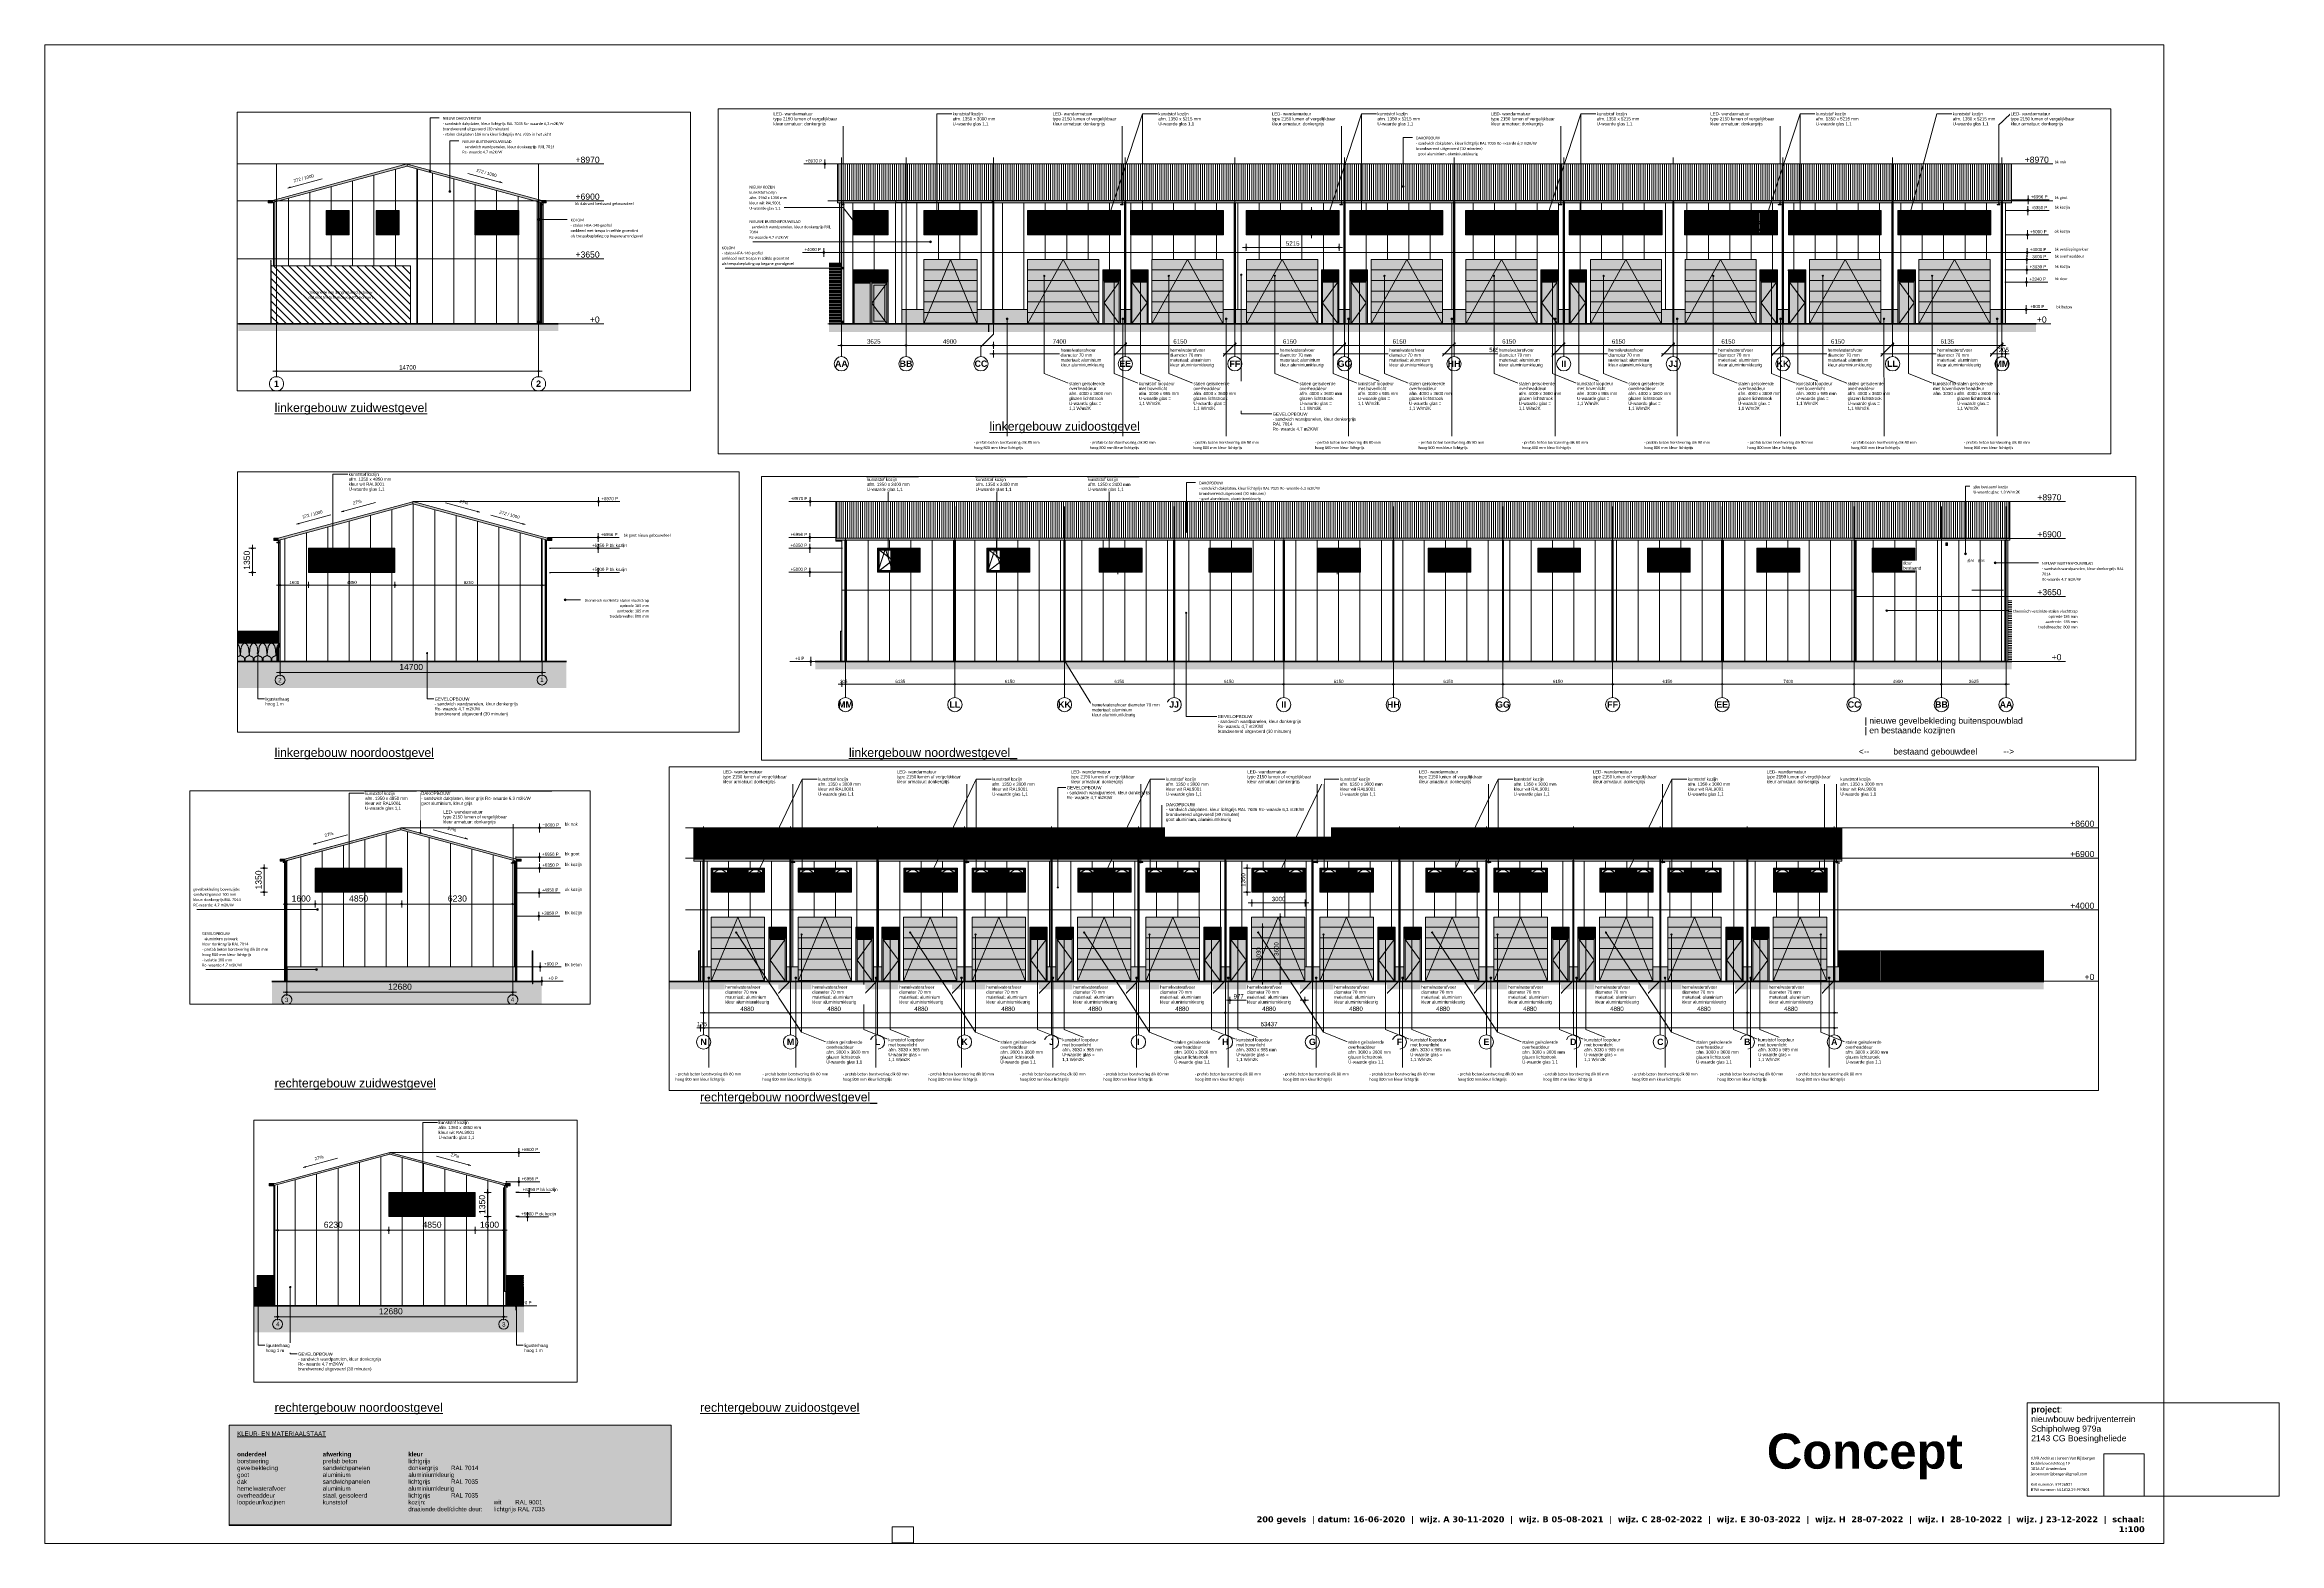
# Paper-space layout 'Layout1' of a CAD drawing. Header units: millimetres. Extents: x -476 to 778, y 0 to 841.
# The model-space entities are those that its viewports show. They can reach past a viewport. Long polylines and large blocks are cut down to what shows.
import ezdxf

# ---------------------------------------------------------------- set-up
doc = ezdxf.new("R2010")
doc.units = ezdxf.units.MM
for name, pattern in [('Aligning Line', [3.2004, 1.6002, -1.6002]), ('Dash', [6.35, 3.175, -3.175]), ('dash fine', [1.53, 1, -0.53]), ('dash-dash', [6, 3, -1, 1, -1]), ('dash-dash-dot', [10.5, 3, -1.5, 3, -1.5, 0, -1.5]), ('Grid Line', [22.225, 12.7, -3.175, 3.175, -3.175]), ('Hidden', [4, 2, -2]), ('levels', [12, 10, -1, 0, -1]), ('WBDBO_30', [5.75, 3.6, -0.8, 0.55, -0.8])]:
    doc.linetypes.add(name, pattern=pattern)
for name, color, linetype, lineweight in [('A-ANNO-DIMS', 211, 'Continuous', 9), ('A-ANNO-DIMS-100', 211, 'Continuous', 9), ('A-AREA', 32, 'dash-dash-dot', 9), ('A-DETL', 90, 'Continuous', 13), ('A-DETL-GENF', 92, 'Continuous', 13), ('A-DETL-HDLN', 90, 'Hidden', 9), ('A-DOOR', 31, 'Continuous', 18), ('A-DOOR-GLAZ', 31, 'Continuous', 13), ('A-FLOR', 192, 'Continuous', 18), ('A-FLOR-HRAL', 11, 'Continuous', 13), ('A-FLOR-LEVL', 51, 'Continuous', 9), ('A-FLOR-PATT', 8, 'Continuous', 18), ('A-GLAZ', 151, 'Continuous', 18), ('A-GLAZ-CWMG', 51, 'Continuous', 13), ('A-WALL', 113, 'Continuous', 13), ('A-WALL-PATT', 111, 'Continuous', 13), ('C-TOPO', 7, 'Continuous', 13), ('E-LITE-EQPM', 33, 'Continuous', 13), ('G-ANNO-DIMS', 111, 'Continuous', 9), ('G-ANNO-REFR', 1, 'Aligning Line', 9), ('G-ANNO-TEXT', 231, 'Continuous', 9), ('G-ANNO-TTLB', 6, 'Continuous', 18), ('I-WALL', 2, 'Continuous', 13), ('L-PLNT', 71, 'Continuous', 13), ('L-SITE', 91, 'Continuous', 13), ('S-COLS', 52, 'Continuous', 18), ('S-COLS-HDLN', 52, 'Hidden', 9), ('S-FNDN', 32, 'Continuous', 18), ('S-GRID', 1, 'Continuous', 9), ('S-GRID-IDEN', 1, 'Continuous', 18)]:
    doc.layers.add(name, color=color, linetype=linetype, lineweight=lineweight)
doc.layers.add('G-ANNO-NPLT', color=191, linetype='Continuous', plot=False)
doc.styles.add('Arial', font='arial.ttf', dxfattribs={"height": 177.035928})
doc.styles.add('Arial_1', font='arial.ttf', dxfattribs={"height": 245.883234})
doc.styles.add('Arial_2', font='arial.ttf', dxfattribs={"height": 344.236527})
doc.styles.add('Arial_3', font='arial.ttf', dxfattribs={"height": 3.442365})
doc.styles.add('Arial_4', font='arial.ttf', dxfattribs={"height": 24.588323})
doc.styles.add('Arial_5', font='arial.ttf', dxfattribs={"height": 4.917665})
doc.styles.add('Arial_6', font='arial.ttf', dxfattribs={"height": 19.670659})
doc.styles.add('Arial_B', font='', dxfattribs={"height": 355.164671})
doc.styles.add('Calibri', font='calibri.ttf', dxfattribs={"height": 153.100159})
doc.styles.add('Calibri_1', font='calibri.ttf', dxfattribs={"height": 1.531002})
doc.styles.add('Verdana_B', font='', dxfattribs={"height": 3.326087})
doc.styles.get('Arial_B').set_extended_font_data('Arial', bold=True)
doc.styles.get('Verdana_B').set_extended_font_data('Verdana', bold=True)
doc.dimstyles.new('1_8mm', dxfattribs={"dimscale": 304.8, "dimtxt": 180, "dimasz": 0.918635, "dimexe": 0.492126, "dimexo": 0.0625, "dimgap": 0.059055, "dimtad": 1, "dimdec": 0, "dimzin": 0, "dimdsep": 46, "dimtxsty": 'Arial', "dimblk1": 'DOTSMALL', "dimblk2": 'DOTSMALL', "dimsah": 1, "dimcen": 0.09, "dimdle": 0.656168, "dimazin": 0, "dimtfac": 1, "dimtdec": 4, "dimtix": 1, "dimtmove": 0, "dimatfit": 3, "dimfxl": 0.656168, "dimfxlon": 1, "dimtvp": 1, "dimtolj": 1, "dimtzin": 0, "dimlwd": 13, "dimlwe": 13, "dimarcsym": 2})
doc.dimstyles.new('2_5mm', dxfattribs={"dimscale": 304.8, "dimtxt": 250, "dimasz": 0.918635, "dimexe": 0.656168, "dimexo": 0.0625, "dimgap": 0.082021, "dimtad": 1, "dimdec": 0, "dimzin": 0, "dimdsep": 46, "dimtxsty": 'Arial_1', "dimblk1": 'DOTSMALL', "dimblk2": 'DOTSMALL', "dimsah": 1, "dimcen": 0.09, "dimdle": 0.656168, "dimazin": 0, "dimtfac": 1, "dimtdec": 4, "dimtix": 1, "dimtmove": 0, "dimatfit": 3, "dimfxl": 0.656168, "dimfxlon": 1, "dimtvp": 1, "dimtolj": 1, "dimtzin": 0, "dimlwd": 13, "dimlwe": 13, "dimarcsym": 2})
doc.dimstyles.new('2_5mm_1', dxfattribs={"dimscale": 304.8, "dimtxt": 250, "dimasz": 0.918635, "dimexe": 0.656168, "dimexo": 0.0625, "dimgap": 0.082021, "dimtad": 1, "dimdec": 0, "dimzin": 0, "dimdsep": 46, "dimtxsty": 'Arial_1', "dimblk1": 'DOTSMALL', "dimblk2": 'DOTSMALL', "dimsah": 1, "dimcen": 0.09, "dimdle": 0.656168, "dimazin": 0, "dimtfac": 1, "dimtdec": 4, "dimtix": 1, "dimtmove": 0, "dimatfit": 3, "dimfxl": 0.656168, "dimfxlon": 1, "dimtvp": 1, "dimtolj": 1, "dimtzin": 0, "dimlwd": 13, "dimlwe": 13, "dimarcsym": 2})
doc.dimstyles.new('2_5mm_2', dxfattribs={"dimscale": 304.8, "dimtxt": 250, "dimasz": 0.918635, "dimexe": 0.656168, "dimexo": 0.0625, "dimgap": 0.082021, "dimtad": 1, "dimdec": 0, "dimzin": 0, "dimdsep": 46, "dimtxsty": 'Arial_1', "dimblk1": 'DOTSMALL', "dimblk2": 'DOTSMALL', "dimsah": 1, "dimcen": 0.09, "dimdle": 0.656168, "dimazin": 0, "dimtfac": 1, "dimtdec": 4, "dimtix": 1, "dimtmove": 0, "dimatfit": 3, "dimfxl": 0.656168, "dimfxlon": 1, "dimtvp": 1, "dimtolj": 1, "dimtzin": 0, "dimlwd": 13, "dimlwe": 13, "dimarcsym": 2})
doc.dimstyles.new('3_5mm', dxfattribs={"dimscale": 304.8, "dimtxt": 350, "dimasz": 0.918635, "dimexe": 0.656168, "dimexo": 0.0625, "dimgap": 0.114829, "dimtad": 1, "dimdec": 0, "dimzin": 0, "dimdsep": 46, "dimtxsty": 'Arial_2', "dimblk1": 'DOTSMALL', "dimblk2": 'DOTSMALL', "dimsah": 1, "dimcen": 0.09, "dimdle": 0.656168, "dimazin": 0, "dimtfac": 1, "dimtdec": 4, "dimtix": 1, "dimtmove": 0, "dimatfit": 3, "dimfxl": 0.656168, "dimfxlon": 1, "dimtvp": 1, "dimtolj": 1, "dimtzin": 0, "dimlwd": 13, "dimlwe": 13, "dimarcsym": 2})
picture_1 = doc.add_image_def('image1.png', size_in_pixel=(596, 626))
pattern_1 = [(90, (133012.5, 0), (-1200, 7e-14), [])]
pattern_2 = [(90, (53340.5, 0), (-1200, 7e-14), [])]
pattern_3 = [(90, (-380612.1, 0), (-1200, 7e-14), [])]
pattern_4 = [(90, (-49852.5, 0), (-1200, 7e-14), [])]
pattern_5 = [(90, (478720.4, 0), (-1200, 7e-14), [])]

# ---------------------------------------------------------------- blocks, each defined once
blk = doc.blocks.new('00_VAE_kader_leeg - A0 _1189x841_-7742050-Gevels')
at = {"layer": 'G-ANNO-TTLB'}
for p, q in [((-2.3, 842.6), (-2.3, 1.6)), ((1186.7, 842.6), (-2.3, 842.6)), ((1186.7, 1.6), (1186.7, 842.6)), ((-2.3, 1.6), (1186.7, 1.6))]:
    blk.add_line(p, q, dxfattribs=at)
blk = doc.blocks.new('300_28_ISR_kolom_buis - ø70x3_6 2-8360458-200_voor')
at = {"layer": 'S-COLS-HDLN', "linetype": 'Continuous', "lineweight": 18}
h = blk.add_hatch(color=256, dxfattribs=at)
h.paths.add_polyline_path([(78066, 5), (78068.5, 5), (78068.5, 6667.2), (78013.5, 6667.2), (78013.7, 800), (78063.5, 800), (78063.5, 5)], flags=0)
h.paths.add_polyline_path([(78031, 6687.2), (78068.5, 6687.2), (78068.5, 6789.7), (78067, 6789.7), (78066, 6795.3), (78013.5, 6809.5), (78013.5, 6687.2), (78030.9, 6687.2)], flags=0)
at = {"layer": 'A-DETL', "lineweight": 18}
for p, q in [((78013.5, 6809.5), (78013.5, 6687.2)), ((78013.5, 6667.2), (78013.5, 800))]:
    blk.add_line(p, q, dxfattribs=at)
at = {"layer": 'S-COLS', "linetype": 'Hidden', "lineweight": 9}
for p, q in [((78017.1, 6687.2), (78017.1, 6808.5)), ((78017.1, 800), (78017.1, 6667.2))]:
    blk.add_line(p, q, dxfattribs=at)
blk = doc.blocks.new('300_28_ISR_kolom_buis - ø70x3_6 2-8363247-200_voor')
at = {"layer": 'S-COLS-HDLN', "linetype": 'Continuous', "lineweight": 18}
blk.add_hatch(color=256, dxfattribs=at).paths.add_polyline_path([(63044.5, 3250), (63083.8, 3250), (63083.8, 6831.6), (63013.8, 6812.6), (63014.4, 3250), (63039.7, 3250)], flags=0)
at = {"layer": 'A-DETL', "lineweight": 18}
blk.add_line((63013.8, 6812.6), (63013.8, 3250), dxfattribs=at)
at = {"layer": 'S-COLS', "linetype": 'Hidden', "lineweight": 9}
for p, q in [((63080.2, 3250), (63080.2, 6830.7)), ((63017.4, 6813.6), (63017.4, 3250))]:
    blk.add_line(p, q, dxfattribs=at)
blk = doc.blocks.new('300_28_ISR_kolom_buis - ø70x3_6 2-V12-200_voor')
at = {"layer": 'S-COLS-HDLN', "linetype": 'Continuous', "lineweight": 18}
blk.add_hatch(color=256, dxfattribs=at).paths.add_polyline_path([(78073.2, 5), (78138.5, 5), (78138.5, 6789.7), (78068.5, 6789.7), (78068.5, 6687.2), (78137.5, 6687.2), (78137.3, 6667.2), (78068.5, 6667.2), (78068.5, 5), (78073.2, 5)], flags=0)
at = {"layer": 'A-DETL', "lineweight": 18}
for p, q in [((78068.5, 6789.7), (78068.5, 6687.2)), ((78138.5, 5), (78138.5, 6789.7)), ((78068.5, 6667.2), (78068.5, 5))]:
    blk.add_line(p, q, dxfattribs=at)
at = {"layer": 'S-COLS', "linetype": 'Hidden', "lineweight": 9}
for p, q in [((78072.1, 6687.2), (78072.1, 6789.7)), ((78134.9, 6789.7), (78134.9, 6687.2)), ((78072.1, 5), (78072.1, 6667.2)), ((78134.9, 6667.2), (78134.9, 5))]:
    blk.add_line(p, q, dxfattribs=at)
blk = doc.blocks.new('300_90_VAE_parkeerplek - 2500x5000-7977994-200_voor')
at = {"layer": 'L-SITE'}
for points in [[(78074.7, 2), (78985.5, 2), (78985.5, 5), (76883.5, 5), (76883.5, 2), (78004.6, 2)], [(78985.5, 0), (78985.5, 2), (76883.5, 2), (76883.5, 0), (78425, 0)]]:
    blk.add_hatch(color=256, dxfattribs=at).paths.add_polyline_path(points, flags=0)
at = {"layer": 'A-DETL', "lineweight": 18}
for p, q in [((76883.5, 5), (78985.5, 5)), ((76883.5, 5), (76883.5, 2)), ((78985.5, 2), (76883.5, 2)), ((76883.5, 2), (78985.5, 2)), ((76883.5, 0), (76883.5, 2)), ((78985.5, 0), (76883.5, 0))]:
    blk.add_line(p, q, dxfattribs=at)
blk = doc.blocks.new('300_28_ISR_kolom_HE - HEA140-8707408-200_voor')
at = {"layer": 'S-COLS'}
blk.add_hatch(color=256, dxfattribs=at).paths.add_polyline_path([(77953.5, 5), (77953.5, 150), (77813.5, 150), (77813.5, 5), (77864.5, 5)], flags=0)
at = {"layer": 'A-DETL', "lineweight": 18}
for p, q in [((77813.5, 5), (77813.5, 150)), ((77953.5, 150), (77953.5, 5))]:
    blk.add_line(p, q, dxfattribs=at)
at = {"layer": 'S-COLS', "linetype": 'Hidden', "lineweight": 9}
for p, q in [((77880.8, 5), (77880.8, 150)), ((77886.3, 150), (77886.3, 5))]:
    blk.add_line(p, q, dxfattribs=at)
blk = doc.blocks.new('200_VAE_63_spotlamp - rond-8711555-200_voor')
at = {"layer": 'E-LITE-EQPM'}
blk.add_hatch(color=256, dxfattribs=at).paths.add_polyline_path([(78137.5, 6667.2), (78137.5, 6687.2), (77977.5, 6687.2), (77977.5, 6667.2), (78074.7, 6667.2)], flags=0)
for p, q in [((77977.5, 6687.2), (78137.5, 6687.2)), ((77977.5, 6667.2), (77977.5, 6687.2)), ((78137.5, 6667.2), (78137.5, 6687.2)), ((77977.5, 6667.2), (78137.5, 6667.2))]:
    blk.add_line(p, q, dxfattribs=at)
blk = doc.blocks.new('Rectangular Mullion - 32_links_67x100-8754318-200_voor')
at = {"layer": 'A-GLAZ-CWMG'}
blk.add_hatch(color=256, dxfattribs=at).paths.add_polyline_path([(67188.8, 5002), (67188.8, 5069), (66042.8, 5069), (66042.8, 5002)], flags=0)
for p, q in [((66042.8, 5002), (66042.8, 5069)), ((67188.8, 5069), (66042.8, 5069)), ((67188.8, 5069), (67188.8, 5002)), ((67188.8, 5002), (66042.8, 5002))]:
    blk.add_line(p, q, dxfattribs=at)
blk = doc.blocks.new('Rectangular Mullion - 32_rechts_67x100-8754346-200_voor')
at = {"layer": 'A-GLAZ-CWMG'}
blk.add_hatch(color=256, dxfattribs=at).paths.add_polyline_path([(67255.8, 5002), (67255.8, 6352), (67188.8, 6352), (67188.8, 5002)], flags=0)
for p, q in [((67188.8, 6352), (67255.8, 6352)), ((67188.8, 6352), (67188.8, 5002)), ((67255.8, 6352), (67255.8, 5002)), ((67255.8, 5002), (67188.8, 5002))]:
    blk.add_line(p, q, dxfattribs=at)
blk = doc.blocks.new('Rectangular Mullion - 32_links_67x100-8754347-200_voor')
at = {"layer": 'A-GLAZ-CWMG'}
blk.add_hatch(color=256, dxfattribs=at).paths.add_polyline_path([(66042.8, 5002), (66042.8, 6352), (65975.8, 6352), (65975.8, 5002)], flags=0)
for p, q in [((65975.8, 6352), (66042.8, 6352)), ((65975.8, 5002), (65975.8, 6352)), ((66042.8, 5002), (66042.8, 6352)), ((66042.8, 5002), (65975.8, 5002))]:
    blk.add_line(p, q, dxfattribs=at)
blk = doc.blocks.new('32_DO_glas - 01-8754345-200_voor')
at = {"layer": 'A-DOOR-GLAZ'}
blk.add_hatch(color=256, dxfattribs=at).paths.add_polyline_path([(66042.8, 5069), (67188.8, 5069), (67188.8, 6285), (66042.8, 6285), (66042.8, 5456.1)], flags=0)
blk = doc.blocks.new('Rectangular Mullion - 32_rechts_67x100-8640298-200_voor')
at = {"layer": 'A-GLAZ-CWMG'}
blk.add_hatch(color=256, dxfattribs=at).paths.add_polyline_path([(76743.5, 6285), (76783.5, 6285), (76783.5, 6352), (75570.9, 6352), (75570.9, 6285)], flags=0)
for p, q in [((76783.5, 6352), (75570.9, 6352)), ((76783.5, 6352), (76783.5, 6285)), ((75570.9, 6285), (76783.5, 6285))]:
    blk.add_line(p, q, dxfattribs=at)
blk = doc.blocks.new('Rectangular Mullion - 32_rechts_67x100-8431541-200_voor')
at = {"layer": 'A-GLAZ-CWMG'}
blk.add_hatch(color=256, dxfattribs=at).paths.add_polyline_path([(76783.5, 5069), (76783.5, 6285), (76716.5, 6285), (76716.5, 5069), (76743.5, 5069)], flags=0)
for p, q in [((76716.5, 6285), (76783.5, 6285)), ((76716.5, 6285), (76716.5, 5069)), ((76783.5, 5069), (76783.5, 6285)), ((76783.5, 5069), (76716.5, 5069))]:
    blk.add_line(p, q, dxfattribs=at)
blk = doc.blocks.new('Rectangular Mullion - 32_links_67x100-8431542-200_voor')
at = {"layer": 'A-GLAZ-CWMG'}
blk.add_hatch(color=256, dxfattribs=at).paths.add_polyline_path([(74313.2, 5069), (74380.2, 5069), (74380.2, 6285), (74313.2, 6285), (74313.2, 5456.1)], flags=0)
for p, q in [((74313.2, 6285), (74380.2, 6285)), ((74313.2, 5069), (74313.2, 6285)), ((74380.2, 6285), (74380.2, 5069)), ((74380.2, 5069), (74313.2, 5069))]:
    blk.add_line(p, q, dxfattribs=at)
blk = doc.blocks.new('32_DO_glas - 01-8640311-200_voor')
at = {"layer": 'A-DOOR-GLAZ'}
blk.add_hatch(color=256, dxfattribs=at).paths.add_polyline_path([(75615.9, 5069), (76716.5, 5069), (76716.5, 6285), (75615.9, 6285), (75615.9, 5456.1)], flags=0)
blk = doc.blocks.new('Rectangular Mullion - 32_rechts_67x100-8748598-200_voor')
at = {"layer": 'A-GLAZ-CWMG'}
blk.add_hatch(color=256, dxfattribs=at).paths.add_polyline_path([(74501.5, 6285), (75570.9, 6285), (75570.9, 6352), (74313.2, 6352), (74313.2, 6285)], flags=0)
for p, q in [((74313.2, 6285), (74313.2, 6352)), ((75570.9, 6352), (74313.2, 6352)), ((74313.2, 6285), (75570.9, 6285))]:
    blk.add_line(p, q, dxfattribs=at)
blk = doc.blocks.new('Rectangular Mullion - 32_links_67x100-8640301-200_voor')
at = {"layer": 'A-GLAZ-CWMG'}
blk.add_hatch(color=256, dxfattribs=at).paths.add_polyline_path([(75570.9, 5002), (76783.5, 5002), (76783.5, 5069), (75570.9, 5069)], flags=0)
for p, q in [((75570.9, 5069), (76783.5, 5069)), ((76783.5, 5069), (76783.5, 5002)), ((76783.5, 5002), (75570.9, 5002))]:
    blk.add_line(p, q, dxfattribs=at)
blk = doc.blocks.new('Rectangular Mullion - 32_tussen_90x100-8431527-200_voor')
at = {"layer": 'A-GLAZ-CWMG'}
blk.add_hatch(color=256, dxfattribs=at).paths.add_polyline_path([(75615.875485, 5069), (75615.875485, 6285), (75525.875485, 6285), (75525.875485, 5069)], flags=0)
for p, q in [((75525.875485, 6285), (75615.875485, 6285)), ((75525.875485, 6285), (75525.875485, 5069)), ((75615.875485, 5069), (75615.875485, 6285)), ((75615.875485, 5069), (75525.875485, 5069))]:
    blk.add_line(p, q, dxfattribs=at)
blk = doc.blocks.new('32_DO_glas - 01-8748606-200_voor')
at = {"layer": 'A-DOOR-GLAZ'}
blk.add_hatch(color=256, dxfattribs=at).paths.add_polyline_path([(74380.2, 5069), (75525.9, 5069), (75525.9, 6285), (74380.2, 6285), (74380.2, 5456.1)], flags=0)
blk = doc.blocks.new('Rectangular Mullion - 32_links_67x100-8748599-200_voor')
at = {"layer": 'A-GLAZ-CWMG'}
blk.add_hatch(color=256, dxfattribs=at).paths.add_polyline_path([(74313.2, 5002), (75570.9, 5002), (75570.9, 5069), (74313.2, 5069)], flags=0)
for p, q in [((74313.2, 5002), (74313.2, 5069)), ((74313.2, 5069), (75570.9, 5069)), ((75570.9, 5002), (74313.2, 5002))]:
    blk.add_line(p, q, dxfattribs=at)
blk = doc.blocks.new('Rectangular Mullion - 32_rechts_67x100-8754336-200_voor')
at = {"layer": 'A-GLAZ-CWMG'}
blk.add_hatch(color=256, dxfattribs=at).paths.add_polyline_path([(67188.8, 6285), (67188.8, 6352), (66042.8, 6352), (66042.8, 6285)], flags=0)
for p, q in [((66042.8, 6285), (66042.8, 6352)), ((66042.8, 6352), (67188.8, 6352)), ((67188.8, 6352), (67188.8, 6285)), ((66042.8, 6285), (67188.8, 6285))]:
    blk.add_line(p, q, dxfattribs=at)
blk = doc.blocks.new('300_28_ISR_kolom_buis - ø70x3_6 2-8360458-linkergebouw zuidoostgevel')
at = {"layer": 'S-COLS-HDLN', "linetype": 'Continuous', "lineweight": 18}
for points in [[(65792.5, 800), (65827.5, 800), (65827.5, 6850), (65797.9, 6850), (65797.1, 6795), (65792.5, 6795), (65792.5, 870.6)], [(65861.4, 800), (65862.5, 800), (65862.4, 6795), (65857, 6795), (65857, 6850), (65827.5, 6850), (65828.5, 800), (65861.3, 800)]]:
    blk.add_hatch(color=256, dxfattribs=at).paths.add_polyline_path(points, flags=0)
at = {"layer": 'A-DETL', "lineweight": 18}
for p, q in [((65792.5, 6850), (65792.5, 800)), ((65797.1, 6850), (65827.5, 6850)), ((65827.5, 6850), (65857.8, 6850)), ((65862.5, 800), (65862.5, 6850))]:
    blk.add_line(p, q, dxfattribs=at)
at = {"layer": 'S-COLS', "linetype": 'Hidden', "lineweight": 9}
for p, q in [((65796.1, 6850), (65796.1, 800)), ((65858.9, 6850), (65858.9, 800))]:
    blk.add_line(p, q, dxfattribs=at)
blk = doc.blocks.new('300_28_ISR_kolom_buis - ø70x3_6 2-V13-linkergebouw zuidoostgevel')
at = {"layer": 'S-COLS-HDLN', "linetype": 'Continuous', "lineweight": 18}
for points in [[(71942.5, 800), (71977.5, 800), (71977.4, 6795), (71942.5, 6795), (71942.5, 1311.5)], [(72012.5, 800), (72012.4, 6795), (71977.5, 6795), (71978.5, 800), (72011.4, 800)]]:
    blk.add_hatch(color=256, dxfattribs=at).paths.add_polyline_path(points, flags=0)
at = {"layer": 'A-DETL', "lineweight": 18}
for p, q in [((71942.5, 6795), (71942.5, 800)), ((72012.5, 800), (72012.5, 6795))]:
    blk.add_line(p, q, dxfattribs=at)
at = {"layer": 'S-COLS', "linetype": 'Hidden', "lineweight": 9}
for p, q in [((71946.1, 6795), (71946.1, 800)), ((72008.9, 6795), (72008.9, 800))]:
    blk.add_line(p, q, dxfattribs=at)
blk = doc.blocks.new('Rectangular Mullion - 32_rechts_67x100-8748204-linkergebouw zuidoostgevel')
at = {"layer": 'A-GLAZ-CWMG'}
blk.add_hatch(color=256, dxfattribs=at).paths.add_polyline_path([(50558.6, 5), (50625.6, 5), (50625.6, 2326.3), (50558.6, 2326.3), (50558.6, 723.6)], flags=0)
for p, q in [((50558.6, 5), (50558.6, 2326.3)), ((50625.6, 2326.3), (50625.6, 5))]:
    blk.add_line(p, q, dxfattribs=at)
blk = doc.blocks.new('Rectangular Mullion - 32_links_67x100-8748219-linkergebouw zuidoostgevel')
at = {"layer": 'A-GLAZ-CWMG'}
blk.add_hatch(color=256, dxfattribs=at).paths.add_polyline_path([(52518.6, 5), (52518.6, 2326.3), (52451.6, 2326.3), (52451.6, 5)], flags=0)
for p, q in [((52451.6, 2326.3), (52451.6, 5)), ((52518.6, 5), (52518.6, 2326.3))]:
    blk.add_line(p, q, dxfattribs=at)
blk = doc.blocks.new('Rectangular Mullion - 32_tussen_90x100-8753719-linkergebouw zuidoostgevel')
at = {"layer": 'A-GLAZ-CWMG'}
blk.add_hatch(color=256, dxfattribs=at).paths.add_polyline_path([(51721.6, 2281.3), (52451.6, 2281.3), (52451.6, 2371.3), (51601.6, 2371.3), (51601.6, 2281.3)], flags=0)
for p, q in [((51601.6, 2281.3), (51601.6, 2371.3)), ((51601.6, 2371.3), (52451.6, 2371.3)), ((52451.6, 2371.3), (52451.6, 2281.3)), ((52451.6, 2281.3), (51601.6, 2281.3))]:
    blk.add_line(p, q, dxfattribs=at)
blk = doc.blocks.new('300_90_VAE_parkeerplek - 2500x5000-7977994-linkergebouw zuidoostgevel')
at = {"layer": 'L-SITE'}
for points in [[(60932.5, 2), (60932.5, 5), (60892.5, 4.6), (60892.5, 2)], [(61908.7, 0), (63392.5, 0), (63392.5, 2), (60892.5, 1.3), (60892.5, 0), (61501.1, 0)], [(62169.8, 2), (63352.5, 2.4), (63352.5, 5), (60932.5, 4.5), (60932.5, 2), (61908.7, 2)], [(63392.5, 2), (63392.5, 5), (63352.5, 4.6), (63352.5, 2)]]:
    blk.add_hatch(color=256, dxfattribs=at).paths.add_polyline_path(points, flags=0)
at = {"layer": 'A-DETL', "lineweight": 18}
for p, q in [((60892.5, 5), (60932.5, 5)), ((60892.5, 2), (60892.5, 5)), ((60932.5, 2), (60892.5, 2)), ((60892.5, 2), (63392.5, 2)), ((60892.5, 0), (60892.5, 2)), ((60932.5, 5), (63352.5, 5)), ((60932.5, 2), (60932.5, 5)), ((63352.5, 5), (63392.5, 5)), ((63352.5, 2), (63352.5, 5)), ((63392.5, 2), (63352.5, 2)), ((63392.5, 2), (63392.5, 5)), ((63392.5, 0), (63392.5, 2)), ((63392.5, 0), (60892.5, 0))]:
    blk.add_line(p, q, dxfattribs=at)
at = {"layer": 'L-SITE'}
for p, q in [((61838.1, 3), (61893.4, 3)), ((62002.3, 3), (61838.1, 3)), ((61893.4, 3), (62006.1, 3)), ((61893.4, 3), (62008, 3)), ((62009.3, 3), (61893.4, 3)), ((62068.5, 3), (62002.3, 3)), ((62006.1, 3), (62049, 3)), ((62008, 3), (62063.4, 3)), ((62058.4, 3), (62009.3, 3)), ((62049, 3), (62084.7, 3)), ((62076.7, 3), (62058.4, 3)), ((62063.4, 3), (62084.3, 3)), ((62098, 3), (62068.5, 3)), ((62090.9, 3), (62076.7, 3)), ((62084.3, 3), (62100.8, 3)), ((62084.7, 3), (62113.3, 3)), ((62101.4, 3), (62090.9, 3)), ((62122.3, 3), (62098, 3)), ((62100.8, 3), (62111.4, 3)), ((62109, 3), (62101.4, 3)), ((62113.5, 3), (62109, 3)), ((62111.4, 3), (62115, 3)), ((62113.3, 3), (62134.7, 3)), ((62115, 3), (62113.5, 3)), ((62141.9, 3), (62122.3, 3)), ((62134.7, 3), (62150.3, 3)), ((62157.2, 3), (62141.9, 3)), ((62150.3, 3), (62161.5, 3)), ((62167.1, 3), (62157.2, 3)), ((62161.5, 3), (62168.1, 3)), ((62170.4, 3), (62167.1, 3)), ((62168.1, 3), (62170.4, 3))]:
    blk.add_line(p, q, dxfattribs=at)
blk = doc.blocks.new('Rectangular Mullion - 32_rechts_67x100-8753720-linkergebouw zuidoostgevel')
at = {"layer": 'A-GLAZ-CWMG'}
blk.add_hatch(color=256, dxfattribs=at).paths.add_polyline_path([(51721.6, 2963), (52518.6, 2963), (52518.6, 3030), (51556.6, 3030), (51556.6, 2963), (51601.6, 2963)], flags=0)
for p, q in [((51556.6, 3030), (52518.6, 3030)), ((52518.6, 3030), (52518.6, 2963)), ((52518.6, 2963), (51556.6, 2963))]:
    blk.add_line(p, q, dxfattribs=at)
blk = doc.blocks.new('Rectangular Mullion - 32_tussen_90x100-8753721-linkergebouw zuidoostgevel')
at = {"layer": 'A-GLAZ-CWMG'}
blk.add_hatch(color=256, dxfattribs=at).paths.add_polyline_path([(51511.6, 2281.3), (51511.6, 2371.3), (50625.6, 2371.3), (50625.6, 2281.3), (51327.2, 2281.3)], flags=0)
for p, q in [((50625.6, 2281.3), (50625.6, 2371.3)), ((50625.6, 2371.3), (51511.6, 2371.3)), ((51511.6, 2371.3), (51511.6, 2281.3)), ((51511.6, 2281.3), (50625.6, 2281.3))]:
    blk.add_line(p, q, dxfattribs=at)
blk = doc.blocks.new('Rectangular Mullion - 32_tussen_90x100-8748140-linkergebouw zuidoostgevel')
at = {"layer": 'A-GLAZ-CWMG'}
blk.add_hatch(color=256, dxfattribs=at).paths.add_polyline_path([(51524.7, 5), (51601.6, 5), (51601.6, 2326.3), (51511.6, 2326.3), (51512.4, 5), (51521, 5)], flags=0)
for p, q in [((51511.6, 5), (51511.6, 2326.3)), ((51601.6, 2326.3), (51601.6, 5))]:
    blk.add_line(p, q, dxfattribs=at)
blk = doc.blocks.new('Rectangular Mullion - 32_rechts_67x100-8748229-linkergebouw zuidoostgevel')
at = {"layer": 'A-GLAZ-CWMG'}
blk.add_hatch(color=256, dxfattribs=at).paths.add_polyline_path([(50625.6, 2326.3), (50625.6, 3030), (50558.6, 3030), (50558.6, 2326.3)], flags=0)
for p, q in [((50558.6, 3030), (50625.6, 3030)), ((50558.6, 2326.3), (50558.6, 3030)), ((50625.6, 3030), (50625.6, 2326.3))]:
    blk.add_line(p, q, dxfattribs=at)
blk = doc.blocks.new('Rectangular Mullion - 32_links_67x100-8748230-linkergebouw zuidoostgevel')
at = {"layer": 'A-GLAZ-CWMG'}
blk.add_hatch(color=256, dxfattribs=at).paths.add_polyline_path([(52518.6, 2326.3), (52518.6, 2963), (52451.6, 2963), (52451.6, 2326.3), (52454.1, 2326.3)], flags=0)
for p, q in [((52451.6, 2963), (52518.6, 2963)), ((52451.6, 2963), (52451.6, 2326.3)), ((52518.6, 2326.3), (52518.6, 2963))]:
    blk.add_line(p, q, dxfattribs=at)
blk = doc.blocks.new('Rectangular Mullion - 32_tussen_90x100-8748141-linkergebouw zuidoostgevel')
at = {"layer": 'A-GLAZ-CWMG'}
blk.add_hatch(color=256, dxfattribs=at).paths.add_polyline_path([(51556.6, 2326.3), (51601.6, 2326.3), (51601.6, 2963), (51511.6, 2963), (51511.6, 2326.3)], flags=0)
for p, q in [((51511.6, 2963), (51601.6, 2963)), ((51511.6, 2326.3), (51511.6, 2963)), ((51601.6, 2963), (51601.6, 2326.3))]:
    blk.add_line(p, q, dxfattribs=at)
blk = doc.blocks.new('32_DO_glas - 01-8595788-linkergebouw zuidoostgevel')
at = {"layer": 'A-DOOR-GLAZ'}
blk.add_hatch(color=256, dxfattribs=at).paths.add_polyline_path([(73608.5, 5067), (73608.5, 6283), (72677.5, 6283), (72677.5, 5067)], flags=0)
blk = doc.blocks.new('Rectangular Mullion - 32_rechts_67x100-8595847-linkergebouw zuidoostgevel')
at = {"layer": 'A-GLAZ-CWMG'}
blk.add_hatch(color=256, dxfattribs=at).paths.add_polyline_path([(76782.5, 6283), (77825, 6283), (77825, 6350), (76782.5, 6350), (76782.5, 6308.9)], flags=0)
for p, q in [((76782.5, 6350), (77825, 6350)), ((77825, 6350), (77825, 6283)), ((76782.5, 6283), (77825, 6283))]:
    blk.add_line(p, q, dxfattribs=at)
blk = doc.blocks.new('Rectangular Mullion - 32_links_67x100-8595771-linkergebouw zuidoostgevel')
at = {"layer": 'A-GLAZ-CWMG'}
blk.add_hatch(color=256, dxfattribs=at).paths.add_polyline_path([(72610.5, 5000), (73653.5, 5000), (73653.5, 5067), (72610.5, 5067)], flags=0)
for p, q in [((72610.5, 5000), (72610.5, 5067)), ((73653.5, 5067), (72610.5, 5067)), ((73653.5, 5000), (72610.5, 5000))]:
    blk.add_line(p, q, dxfattribs=at)
blk = doc.blocks.new('Rectangular Mullion - 32_rechts_67x100-8469396-linkergebouw zuidoostgevel')
at = {"layer": 'A-GLAZ-CWMG'}
blk.add_hatch(color=256, dxfattribs=at).paths.add_polyline_path([(77758, 5067), (77825, 5067), (77825, 6283), (77758, 6283), (77758, 5133)], flags=0)
for p, q in [((77758, 6283), (77825, 6283)), ((77758, 6283), (77758, 5067)), ((77825, 6283), (77825, 5067)), ((77825, 5067), (77758, 5067))]:
    blk.add_line(p, q, dxfattribs=at)
blk = doc.blocks.new('Rectangular Mullion - 32_links_67x100-8469397-linkergebouw zuidoostgevel')
at = {"layer": 'A-GLAZ-CWMG'}
blk.add_hatch(color=256, dxfattribs=at).paths.add_polyline_path([(72632.7, 5067), (72677.5, 5067), (72677.5, 6283), (72610.5, 6283), (72610.5, 5067)], flags=0)
for p, q in [((72610.5, 6283), (72677.5, 6283)), ((72610.5, 5067), (72610.5, 6283)), ((72677.5, 5067), (72677.5, 6283)), ((72677.5, 5067), (72610.5, 5067))]:
    blk.add_line(p, q, dxfattribs=at)
blk = doc.blocks.new('32_DO_glas - 01-8595826-linkergebouw zuidoostgevel')
at = {"layer": 'A-DOOR-GLAZ'}
blk.add_hatch(color=256, dxfattribs=at).paths.add_polyline_path([(75694.5, 5067), (75694.5, 6283), (74741.5, 6283), (74741.5, 5067)], flags=0)
blk = doc.blocks.new('Rectangular Mullion - 32_rechts_67x100-8595800-linkergebouw zuidoostgevel')
at = {"layer": 'A-GLAZ-CWMG'}
blk.add_hatch(color=256, dxfattribs=at).paths.add_polyline_path([(73777, 6283), (74696.5, 6283), (74696.5, 6350), (73653.5, 6350), (73653.5, 6283), (73698.5, 6283)], flags=0)
for p, q in [((73653.5, 6350), (74696.5, 6350)), ((73653.5, 6283), (74696.5, 6283))]:
    blk.add_line(p, q, dxfattribs=at)
blk = doc.blocks.new('Rectangular Mullion - 32_links_67x100-8595803-linkergebouw zuidoostgevel')
at = {"layer": 'A-GLAZ-CWMG'}
blk.add_hatch(color=256, dxfattribs=at).paths.add_polyline_path([(75694.5, 5000), (75739.5, 5000), (75739.5, 5067), (74696.5, 5067), (74696.5, 5000), (74741.5, 5000)], flags=0)
for p, q in [((75739.5, 5067), (74696.5, 5067)), ((75739.5, 5000), (74696.5, 5000))]:
    blk.add_line(p, q, dxfattribs=at)
blk = doc.blocks.new('Rectangular Mullion - 32_tussen_90x100-8469392-linkergebouw zuidoostgevel')
at = {"layer": 'A-GLAZ-CWMG'}
blk.add_hatch(color=256, dxfattribs=at).paths.add_polyline_path([(74741.5, 5067), (74741.5, 6283), (74651.5, 6283), (74651.5, 5067)], flags=0)
for p, q in [((74651.5, 6283), (74741.5, 6283)), ((74651.5, 6283), (74651.5, 5067)), ((74741.5, 6283), (74741.5, 5067)), ((74741.5, 5067), (74651.5, 5067))]:
    blk.add_line(p, q, dxfattribs=at)
blk = doc.blocks.new('Rectangular Mullion - 32_rechts_67x100-8595773-linkergebouw zuidoostgevel')
at = {"layer": 'A-GLAZ-CWMG'}
blk.add_hatch(color=256, dxfattribs=at).paths.add_polyline_path([(72677.5, 6283), (73653.5, 6283), (73653.5, 6350), (72610.5, 6350), (72610.5, 6283)], flags=0)
for p, q in [((72610.5, 6283), (72610.5, 6350)), ((72610.5, 6350), (73653.5, 6350)), ((72610.5, 6283), (73653.5, 6283))]:
    blk.add_line(p, q, dxfattribs=at)
blk = doc.blocks.new('32_DO_glas - 01-8532440-linkergebouw zuidoostgevel')
at = {"layer": 'A-DOOR-GLAZ'}
blk.add_hatch(color=256, dxfattribs=at).paths.add_polyline_path([(70373.9, 5067), (71277.5, 5067), (71277.5, 6283), (70333.5, 6283), (70333.5, 5067)], flags=0)
blk = doc.blocks.new('Rectangular Mullion - 32_rechts_67x100-8532552-linkergebouw zuidoostgevel')
at = {"layer": 'A-GLAZ-CWMG'}
blk.add_hatch(color=256, dxfattribs=at).paths.add_polyline_path([(66129.9, 6283), (67186.2, 6283), (67186.2, 6350), (66129.9, 6350), (66129.9, 6308.9)], flags=0)
for p, q in [((66129.9, 6283), (66129.9, 6350)), ((67186.2, 6350), (66129.9, 6350)), ((67186.2, 6283), (66129.9, 6283))]:
    blk.add_line(p, q, dxfattribs=at)
blk = doc.blocks.new('Rectangular Mullion - 32_links_67x100-8532430-linkergebouw zuidoostgevel')
at = {"layer": 'A-GLAZ-CWMG'}
blk.add_hatch(color=256, dxfattribs=at).paths.add_polyline_path([(70288.5, 5000), (71344.5, 5000), (71344.5, 5067), (70288.5, 5067)], flags=0)
for p, q in [((70288.5, 5067), (71344.5, 5067)), ((71344.5, 5067), (71344.5, 5000)), ((70288.5, 5000), (71344.5, 5000))]:
    blk.add_line(p, q, dxfattribs=at)
blk = doc.blocks.new('Rectangular Mullion - 32_rechts_67x100-8431541-linkergebouw zuidoostgevel')
at = {"layer": 'A-GLAZ-CWMG'}
blk.add_hatch(color=256, dxfattribs=at).paths.add_polyline_path([(66141.3, 5067), (66196.9, 5067), (66196.9, 6283), (66129.9, 6283), (66129.9, 5067), (66132.4, 5067)], flags=0)
for p, q in [((66129.9, 6283), (66196.9, 6283)), ((66129.9, 6283), (66129.9, 5067)), ((66196.9, 6283), (66196.9, 5067)), ((66196.9, 5067), (66129.9, 5067))]:
    blk.add_line(p, q, dxfattribs=at)
blk = doc.blocks.new('Rectangular Mullion - 32_links_67x100-8431542-linkergebouw zuidoostgevel')
at = {"layer": 'A-GLAZ-CWMG'}
blk.add_hatch(color=256, dxfattribs=at).paths.add_polyline_path([(71344.5, 5067), (71344.5, 6283), (71277.5, 6283), (71277.5, 5067), (71322.2, 5067)], flags=0)
for p, q in [((71277.5, 6283), (71344.5, 6283)), ((71277.5, 5067), (71277.5, 6283)), ((71344.5, 5067), (71344.5, 6283)), ((71344.5, 5067), (71277.5, 5067))]:
    blk.add_line(p, q, dxfattribs=at)
blk = doc.blocks.new('Rectangular Mullion - 32_rechts_67x100-8532477-linkergebouw zuidoostgevel')
at = {"layer": 'A-GLAZ-CWMG'}
blk.add_hatch(color=256, dxfattribs=at).paths.add_polyline_path([(70027.5, 6283), (70288.5, 6283), (70288.5, 6350), (69254.5, 6350), (69254.5, 6283), (69299.5, 6283)], flags=0)
for p, q in [((70288.5, 6350), (69254.5, 6350)), ((70288.5, 6283), (69254.5, 6283))]:
    blk.add_line(p, q, dxfattribs=at)
blk = doc.blocks.new('Rectangular Mullion - 32_links_67x100-8532480-linkergebouw zuidoostgevel')
at = {"layer": 'A-GLAZ-CWMG'}
blk.add_hatch(color=256, dxfattribs=at).paths.add_polyline_path([(69209.5, 5000), (69254.5, 5000), (69254.5, 5067), (68220.5, 5067), (68220.5, 5000), (68265.5, 5000)], flags=0)
for p, q in [((68220.5, 5067), (69254.5, 5067)), ((68220.5, 5000), (69254.5, 5000))]:
    blk.add_line(p, q, dxfattribs=at)
blk = doc.blocks.new('Rectangular Mullion - 32_tussen_90x100-8431527-linkergebouw zuidoostgevel')
at = {"layer": 'A-GLAZ-CWMG'}
blk.add_hatch(color=256, dxfattribs=at).paths.add_polyline_path([(69299.5, 5067), (69299.5, 6283), (69209.5, 6283), (69209.5, 5067)], flags=0)
for p, q in [((69209.5, 6283), (69299.5, 6283)), ((69209.5, 6283), (69209.5, 5067)), ((69299.5, 6283), (69299.5, 5067)), ((69299.5, 5067), (69209.5, 5067))]:
    blk.add_line(p, q, dxfattribs=at)
blk = doc.blocks.new('Rectangular Mullion - 32_links_67x100-8532553-linkergebouw zuidoostgevel')
at = {"layer": 'A-GLAZ-CWMG'}
blk.add_hatch(color=256, dxfattribs=at).paths.add_polyline_path([(67186.2, 5000), (68220.5, 5000), (68220.5, 5067), (67186.2, 5067), (67186.2, 5059.5)], flags=0)
for p, q in [((67186.2, 5067), (68220.5, 5067)), ((67186.2, 5000), (68220.5, 5000))]:
    blk.add_line(p, q, dxfattribs=at)
blk = doc.blocks.new('Rectangular Mullion - 32_rechts_67x100-8532432-linkergebouw zuidoostgevel')
at = {"layer": 'A-GLAZ-CWMG'}
blk.add_hatch(color=256, dxfattribs=at).paths.add_polyline_path([(71277.5, 6283), (71344.5, 6283), (71344.5, 6350), (70288.5, 6350), (70288.5, 6283), (70373.9, 6283)], flags=0)
for p, q in [((71344.5, 6350), (70288.5, 6350)), ((71344.5, 6350), (71344.5, 6283)), ((71344.5, 6283), (70288.5, 6283))]:
    blk.add_line(p, q, dxfattribs=at)
blk = doc.blocks.new('Rectangular Mullion - 32_rechts_67x100_vlak-8647158-linkergebouw zuidoostgevel')
at = {"layer": 'A-GLAZ-CWMG'}
blk.add_hatch(color=256, dxfattribs=at).paths.add_polyline_path([(66670.4, 2963), (67049.6, 2963), (67049.6, 3030), (66132.4, 3030), (66132.4, 2963), (66199.4, 2963)], flags=0)
for p, q in [((66132.4, 2963), (66132.4, 3030)), ((67049.6, 3030), (66132.4, 3030)), ((67049.6, 3030), (67049.6, 2963)), ((66132.4, 2963), (67049.6, 2963))]:
    blk.add_line(p, q, dxfattribs=at)
blk = doc.blocks.new('Rectangular Mullion - 32_rechts_67x100_vlak-8626312-linkergebouw zuidoostgevel')
at = {"layer": 'A-GLAZ-CWMG'}
blk.add_hatch(color=256, dxfattribs=at).paths.add_polyline_path([(67049.6, 5), (67116.6, 5), (67116.6, 2384.2), (67049.6, 2384.2), (67049.6, 20)], flags=0)
for p, q in [((67049.6, 2384.2), (67049.6, 5)), ((67116.6, 5), (67116.6, 2384.2))]:
    blk.add_line(p, q, dxfattribs=at)
blk = doc.blocks.new('Rectangular Mullion - 32_links_67x100_vlak-8625667-linkergebouw zuidoostgevel')
at = {"layer": 'A-GLAZ-CWMG'}
blk.add_hatch(color=256, dxfattribs=at).paths.add_polyline_path([(66141.3, 2384.2), (66199.4, 2384.2), (66199.4, 2963), (66132.4, 2963), (66132.4, 2384.2)], flags=0)
for p, q in [((66132.4, 2963), (66199.4, 2963)), ((66132.4, 2384.2), (66132.4, 2963)), ((66199.4, 2963), (66199.4, 2384.2))]:
    blk.add_line(p, q, dxfattribs=at)
blk = doc.blocks.new('32_DO_deur - enkele deur-8647178-linkergebouw zuidoostgevel')
at = {"layer": 'A-DOOR'}
blk.add_hatch(color=256, dxfattribs=at).paths.add_polyline_path([(66199.4, 20), (67049.6, 20), (67049.6, 2339.2), (66199.4, 2339.2), (66199.4, 135.7)], flags=0)
at = {"layer": 'A-DOOR', "lineweight": 9}
blk.add_line((67049.6, 20), (66199.4, 20), dxfattribs=at)
at = {"layer": 'A-GLAZ', "linetype": 'Hidden', "lineweight": 13}
for p, q in [((66199.4, 2339.2), (67049.6, 1179.6)), ((67049.6, 1179.6), (66199.4, 20))]:
    blk.add_line(p, q, dxfattribs=at)
blk = doc.blocks.new('32_DO_deur - enkele deur-8647617-linkergebouw zuidoostgevel')
at = {"layer": 'A-DOOR'}
blk.add_hatch(color=256, dxfattribs=at).paths.add_polyline_path([(78496.9, 20), (79347.1, 20), (79347.1, 2339.2), (78496.9, 2339.2), (78496.9, 135.7)], flags=0)
at = {"layer": 'A-DOOR', "lineweight": 9}
blk.add_line((79347.1, 20), (78496.9, 20), dxfattribs=at)
at = {"layer": 'A-GLAZ', "linetype": 'Hidden', "lineweight": 13}
for p, q in [((78496.9, 2339.2), (79347.1, 1179.6)), ((79347.1, 1179.6), (78496.9, 20))]:
    blk.add_line(p, q, dxfattribs=at)
blk = doc.blocks.new('Rectangular Mullion - 32_rechts_67x100_vlak-8648120-linkergebouw zuidoostgevel')
at = {"layer": 'A-GLAZ-CWMG'}
blk.add_hatch(color=256, dxfattribs=at).paths.add_polyline_path([(90059, 2963), (90126, 2963), (90125, 3030), (89209, 3030), (89209, 2963), (89949.7, 2963)], flags=0)
for p, q in [((89209, 2963), (89209, 3030)), ((89209, 3030), (90126, 3030)), ((90126, 3030), (90126, 2963)), ((90126, 2963), (89209, 2963))]:
    blk.add_line(p, q, dxfattribs=at)
blk = doc.blocks.new('Rectangular Mullion - 32_rechts_67x100_vlak-8626493-linkergebouw zuidoostgevel')
at = {"layer": 'A-GLAZ-CWMG'}
blk.add_hatch(color=256, dxfattribs=at).paths.add_polyline_path([(89209, 5), (89209, 2384.2), (89142, 2384.2), (89142, 5), (89156.1, 5)], flags=0)
for p, q in [((89142, 5), (89142, 2384.2)), ((89209, 2384.2), (89209, 5))]:
    blk.add_line(p, q, dxfattribs=at)
blk = doc.blocks.new('Rectangular Mullion - 32_links_67x100_vlak-8625832-linkergebouw zuidoostgevel')
at = {"layer": 'A-GLAZ-CWMG'}
blk.add_hatch(color=256, dxfattribs=at).paths.add_polyline_path([(90059, 2384.2), (90126, 2384.2), (90125, 2963), (90059, 2963), (90059, 2429.2)], flags=0)
for p, q in [((90059, 2963), (90126, 2963)), ((90059, 2963), (90059, 2384.2)), ((90126, 2384.2), (90126, 2963))]:
    blk.add_line(p, q, dxfattribs=at)
blk = doc.blocks.new('32_DO_deur - enkele deur-8648168-linkergebouw zuidoostgevel')
at = {"layer": 'A-DOOR'}
blk.add_hatch(color=256, dxfattribs=at).paths.add_polyline_path([(89949.7, 20), (90059, 20), (90059, 2339.2), (89209, 2339.2), (89209, 20), (89420.6, 20)], flags=0)
at = {"layer": 'A-DOOR', "lineweight": 9}
blk.add_line((90059, 20), (89209, 20), dxfattribs=at)
at = {"layer": 'A-GLAZ', "linetype": 'Hidden', "lineweight": 13}
for p, q in [((90059, 2339.2), (89209, 1179.6)), ((89209, 1179.6), (90059, 20))]:
    blk.add_line(p, q, dxfattribs=at)
blk = doc.blocks.new('32_DO_glas - 01-8469395-linkergebouw zuidoostgevel')
at = {"layer": 'A-DOOR-GLAZ'}
blk.add_hatch(color=256, dxfattribs=at).paths.add_polyline_path([(97277.5, 5067), (98165.5, 5067), (98165.5, 6283), (97277.5, 6283), (97277.5, 5328.4)], flags=0)
blk = doc.blocks.new('Rectangular Mullion - 32_rechts_67x100-8501008-linkergebouw zuidoostgevel')
at = {"layer": 'A-GLAZ-CWMG'}
blk.add_hatch(color=256, dxfattribs=at).paths.add_polyline_path([(101317.7, 6283), (102425, 6283), (102425, 6350), (101317.7, 6350), (101317.7, 6308.9)], flags=0)
for p, q in [((101317.7, 6350), (102425, 6350)), ((102425, 6350), (102425, 6283)), ((101317.7, 6283), (102425, 6283))]:
    blk.add_line(p, q, dxfattribs=at)
blk = doc.blocks.new('Rectangular Mullion - 32_links_67x100-8469389-linkergebouw zuidoostgevel')
at = {"layer": 'A-GLAZ-CWMG'}
blk.add_hatch(color=256, dxfattribs=at).paths.add_polyline_path([(98210.5, 5000), (98210.5, 5067), (97210.5, 5067), (97210.5, 5000), (98165.5, 5000)], flags=0)
for p, q in [((97210.5, 5000), (97210.5, 5067)), ((98210.5, 5067), (97210.5, 5067)), ((98210.5, 5000), (97210.5, 5000))]:
    blk.add_line(p, q, dxfattribs=at)
blk = doc.blocks.new('32_DO_glas - 01-8469398-linkergebouw zuidoostgevel')
at = {"layer": 'A-DOOR-GLAZ'}
blk.add_hatch(color=256, dxfattribs=at).paths.add_polyline_path([(100002.2, 5067), (100165.5, 5067), (100165.5, 6283), (99255.5, 6283), (99255.5, 5067)], flags=0)
blk = doc.blocks.new('Rectangular Mullion - 32_rechts_67x100-8469390-linkergebouw zuidoostgevel')
at = {"layer": 'A-GLAZ-CWMG'}
blk.add_hatch(color=256, dxfattribs=at).paths.add_polyline_path([(98377, 6283), (99210.5, 6283), (99210.5, 6350), (98210.5, 6350), (98210.5, 6283), (98255.5, 6283)], flags=0)
for p, q in [((98210.5, 6350), (99210.5, 6350)), ((98210.5, 6283), (99210.5, 6283))]:
    blk.add_line(p, q, dxfattribs=at)
blk = doc.blocks.new('Rectangular Mullion - 32_links_67x100-8469391-linkergebouw zuidoostgevel')
at = {"layer": 'A-GLAZ-CWMG'}
blk.add_hatch(color=256, dxfattribs=at).paths.add_polyline_path([(100002.2, 5000), (100210.5, 5000), (100210.5, 5067), (99210.5, 5067), (99210.5, 5000), (99255.5, 5000)], flags=0)
for p, q in [((100210.5, 5067), (99210.5, 5067)), ((100210.5, 5000), (99210.5, 5000))]:
    blk.add_line(p, q, dxfattribs=at)
blk = doc.blocks.new('Rectangular Mullion - 32_links_67x100-8501009-linkergebouw zuidoostgevel')
at = {"layer": 'A-GLAZ-CWMG'}
blk.add_hatch(color=256, dxfattribs=at).paths.add_polyline_path([(101060.3, 5000), (101317.7, 5000), (101317.7, 5067), (100210.5, 5067), (100210.5, 5000), (100777.5, 5000)], flags=0)
for p, q in [((101317.7, 5067), (100210.5, 5067)), ((101317.7, 5000), (100210.5, 5000))]:
    blk.add_line(p, q, dxfattribs=at)
blk = doc.blocks.new('Rectangular Mullion - 32_rechts_67x100-8469394-linkergebouw zuidoostgevel')
at = {"layer": 'A-GLAZ-CWMG'}
blk.add_hatch(color=256, dxfattribs=at).paths.add_polyline_path([(97885.9, 6283), (98210.5, 6283), (98210.5, 6350), (97210.5, 6350), (97210.5, 6283), (97277.5, 6283)], flags=0)
for p, q in [((97210.5, 6283), (97210.5, 6350)), ((97210.5, 6350), (98210.5, 6350)), ((97210.5, 6283), (98210.5, 6283))]:
    blk.add_line(p, q, dxfattribs=at)
blk = doc.blocks.new('Rectangular Mullion - 32_rechts_67x100_vlak-8508011-linkergebouw zuidoostgevel')
at = {"layer": 'A-GLAZ-CWMG'}
blk.add_hatch(color=256, dxfattribs=at).paths.add_polyline_path([(102118.5, 2963), (102424.3, 2963), (102424.3, 3030), (101507, 3030), (101507, 2963), (101853.9, 2963)], flags=0)
for p, q in [((101507, 2963), (101507, 3030)), ((101507, 3030), (102424.3, 3030)), ((102424.3, 3030), (102424.3, 2963)), ((102424.3, 2963), (101507, 2963))]:
    blk.add_line(p, q, dxfattribs=at)
blk = doc.blocks.new('32_DO_deur - enkele deur-8648447-linkergebouw zuidoostgevel')
at = {"layer": 'A-DOOR'}
blk.add_hatch(color=256, dxfattribs=at).paths.add_polyline_path([(101589.4, 20), (102357.4, 20), (102357.3, 2339.2), (101507, 2339.2), (101507, 20)], flags=0)
at = {"layer": 'A-DOOR', "lineweight": 9}
blk.add_line((102357.4, 20), (101507, 20), dxfattribs=at)
at = {"layer": 'A-GLAZ', "linetype": 'Hidden', "lineweight": 13}
for p, q in [((102357.4, 2339.2), (101507, 1179.6)), ((101507, 1179.6), (102357.4, 20))]:
    blk.add_line(p, q, dxfattribs=at)
blk = doc.blocks.new('Rectangular Mullion - 32_rechts_67x100_vlak-8625681-linkergebouw zuidoostgevel')
at = {"layer": 'A-GLAZ-CWMG'}
blk.add_hatch(color=256, dxfattribs=at).paths.add_polyline_path([(67049.6, 2384.2), (67116.6, 2384.2), (67116.6, 3030), (67049.6, 3030), (67049.6, 2429.2)], flags=0)
for p, q in [((67049.6, 3030), (67116.6, 3030)), ((67049.6, 3030), (67049.6, 2384.2)), ((67116.6, 2384.2), (67116.6, 3030))]:
    blk.add_line(p, q, dxfattribs=at)
blk = doc.blocks.new('Rectangular Mullion - 32_links_67x100_vlak-8626313-linkergebouw zuidoostgevel')
at = {"layer": 'A-GLAZ-CWMG'}
blk.add_hatch(color=256, dxfattribs=at).paths.add_polyline_path([(66132.4, 0), (66199.4, 0), (66199.4, 2384.2), (66132.4, 2384.2), (66132.4, 135.7)], flags=0)
for p, q in [((66132.4, 800), (66132.4, 2384.2)), ((66199.4, 2384.2), (66199.4, 0)), ((66199.4, 0), (66132.4, 0))]:
    blk.add_line(p, q, dxfattribs=at)
blk = doc.blocks.new('Rectangular Mullion - 32_tussen_90x100-8647159-linkergebouw zuidoostgevel')
at = {"layer": 'A-GLAZ-CWMG'}
blk.add_hatch(color=256, dxfattribs=at).paths.add_polyline_path([(67049.6, 2339.2), (67049.6, 2429.2), (66199.4, 2429.2), (66199.4, 2339.2), (66934.9, 2339.2)], flags=0)
for p, q in [((66199.4, 2339.2), (66199.4, 2429.2)), ((67049.6, 2429.2), (66199.4, 2429.2)), ((67049.6, 2429.2), (67049.6, 2339.2)), ((66199.4, 2339.2), (67049.6, 2339.2))]:
    blk.add_line(p, q, dxfattribs=at)
blk = doc.blocks.new('32_DO_glas - 01-8647199-linkergebouw zuidoostgevel')
at = {"layer": 'A-DOOR-GLAZ'}
blk.add_hatch(color=256, dxfattribs=at).paths.add_polyline_path([(66478.3, 2429.2), (67049.6, 2429.2), (67049.6, 2963), (66199.4, 2963), (66199.4, 2429.2)], flags=0)
blk = doc.blocks.new('32_DO_glas - 01-8647638-linkergebouw zuidoostgevel')
at = {"layer": 'A-DOOR-GLAZ'}
blk.add_hatch(color=256, dxfattribs=at).paths.add_polyline_path([(79347.1, 2429.2), (79347.1, 2963), (78496.9, 2963), (78496.9, 2429.2), (79235.9, 2429.2)], flags=0)
blk = doc.blocks.new('Rectangular Mullion - 32_links_67x100_vlak-V14-linkergebouw zuidoostgevel')
at = {"layer": 'A-GLAZ-CWMG'}
blk.add_hatch(color=256, dxfattribs=at).paths.add_polyline_path([(109246.9, 5), (109246.9, 2384.2), (109179.9, 2384.2), (109179.9, 5)], flags=0)
for p, q in [((109179.9, 800), (109179.9, 2384.2)), ((109246.9, 2384.2), (109246.9, 5))]:
    blk.add_line(p, q, dxfattribs=at)
blk = doc.blocks.new('Rectangular Mullion - 32_rechts_67x100_vlak-8625847-linkergebouw zuidoostgevel')
at = {"layer": 'A-GLAZ-CWMG'}
blk.add_hatch(color=256, dxfattribs=at).paths.add_polyline_path([(101507, 2384.2), (101507, 3030), (101440, 3030), (101440, 2384.2)], flags=0)
for p, q in [((101440, 3030), (101507, 3030)), ((101440, 2384.2), (101440, 3030)), ((101507, 3030), (101507, 2384.2))]:
    blk.add_line(p, q, dxfattribs=at)
blk = doc.blocks.new('Rectangular Mullion - 32_links_67x100_vlak-8626494-linkergebouw zuidoostgevel')
at = {"layer": 'A-GLAZ-CWMG'}
blk.add_hatch(color=256, dxfattribs=at).paths.add_polyline_path([(102424.4, 0), (102424.4, 2384.2), (102357.4, 2384.2), (102357.4, 0)], flags=0)
for p, q in [((102357.4, 2384.2), (102357.4, 0)), ((102424.4, 800), (102424.4, 2384.2)), ((102424.4, 0), (102357.4, 0))]:
    blk.add_line(p, q, dxfattribs=at)
blk = doc.blocks.new('Rectangular Mullion - 32_tussen_90x100-8508013-linkergebouw zuidoostgevel')
at = {"layer": 'A-GLAZ-CWMG'}
blk.add_hatch(color=256, dxfattribs=at).paths.add_polyline_path([(102357.3, 2339.2), (102357.3, 2429.2), (101507, 2429.2), (101507, 2339.2), (102118.5, 2339.2)], flags=0)
for p, q in [((101507, 2339.2), (101507, 2429.2)), ((101507, 2429.2), (102357.3, 2429.2)), ((102357.3, 2429.2), (102357.3, 2339.2)), ((102357.3, 2339.2), (101507, 2339.2))]:
    blk.add_line(p, q, dxfattribs=at)
blk = doc.blocks.new('32_DO_glas - 01-8648474-linkergebouw zuidoostgevel')
at = {"layer": 'A-DOOR-GLAZ'}
blk.add_hatch(color=256, dxfattribs=at).paths.add_polyline_path([(102118.5, 2429.2), (102357.4, 2429.2), (102357.4, 2963), (101507, 2963), (101507, 2429.2), (101853.9, 2429.2)], flags=0)
blk = doc.blocks.new('Rectangular Mullion - 32_tussen_90x100-8620133-linkergebouw zuidoostgevel')
at = {"layer": 'A-GLAZ-CWMG'}
blk.add_hatch(color=256, dxfattribs=at).paths.add_polyline_path([(90059, 2339.2), (90059, 2429.2), (89209, 2429.2), (89209, 2339.2), (89949.7, 2339.2)], flags=0)
for p, q in [((89209, 2339.2), (89209, 2429.2)), ((89209, 2429.2), (90059, 2429.2)), ((90059, 2429.2), (90059, 2339.2)), ((90059, 2339.2), (89209, 2339.2))]:
    blk.add_line(p, q, dxfattribs=at)
blk = doc.blocks.new('32_DO_glas - 01-8648195-linkergebouw zuidoostgevel')
at = {"layer": 'A-DOOR-GLAZ'}
blk.add_hatch(color=256, dxfattribs=at).paths.add_polyline_path([(89420.6, 2429.2), (90059, 2429.2), (90059, 2963), (89209, 2963), (89209, 2429.2), (89288.4, 2429.2)], flags=0)
blk = doc.blocks.new('31_WI_RT62_BI_raam - BI_draaival_links-8501019-linkergebouw zuidoostgevel')
at = {"layer": 'A-GLAZ'}
h = blk.add_hatch(color=256, dxfattribs=at)
h.paths.add_polyline_path([(101362.7, 5067), (102358, 5067), (102358, 6283), (101362.7, 6283), (101362.7, 5072)], flags=0)
h.paths.add_polyline_path([(101691.9, 5072), (101367.7, 5072), (101367.7, 6278), (102353, 6278), (102353, 5072), (101692, 5072)], flags=0)
h = blk.add_hatch(color=256, dxfattribs=at)
h.paths.add_polyline_path([(101402.7, 5072), (102353, 5072), (102353, 6278), (101367.7, 6278), (101367.7, 5072)], flags=0)
h.paths.add_polyline_path([(102318, 5107), (101402.7, 5107), (101402.7, 6243), (102318, 6243), (102318, 5133)], flags=0)
at = {"layer": 'A-GLAZ', "linetype": 'Hidden', "lineweight": 13}
for p, q in [((101832.3, 6243), (101848.8, 6283)), ((101872, 6283), (101888.5, 6243)), ((102339.8, 6283), (102273.6, 6243)), ((101467.5, 5755.3), (101362.7, 5691.9)), ((101362.7, 5658.1), (101467.5, 5594.7)), ((101362.7, 5106.8), (101467.5, 5360.1)), ((102318, 5203.6), (102358, 5106.8)), ((102273.6, 5107), (102339.8, 5067))]:
    blk.add_line(p, q, dxfattribs=at)
at = {"layer": 'A-GLAZ'}
for p, q in [((101367.7, 5072), (101367.7, 6278)), ((102353, 6278), (101367.7, 6278)), ((102353, 6278), (102353, 5072)), ((101402.7, 6243), (101402.7, 5107)), ((101467.5, 6243), (101402.7, 6243)), ((101402.7, 5107), (101467.5, 5107)), ((102353, 5072), (101367.7, 5072))]:
    blk.add_line(p, q, dxfattribs=at)
at = {"layer": 'A-GLAZ', "lineweight": 13}
for p, q in [((101467.5, 5755.3), (101402.7, 5716.1)), ((101402.7, 5633.9), (101467.5, 5594.7)), ((101402.7, 5203.6), (101467.5, 5360.1))]:
    blk.add_line(p, q, dxfattribs=at)
blk = doc.blocks.new('Rectangular Mullion - 32_rechts_67x100-8501010-linkergebouw zuidoostgevel')
at = {"layer": 'A-GLAZ-CWMG'}
blk.add_hatch(color=256, dxfattribs=at).paths.add_polyline_path([(100255.5, 6283), (101317.7, 6283), (101317.7, 6350), (100210.5, 6350), (100210.5, 6283)], flags=0)
for p, q in [((100210.5, 6350), (101317.7, 6350)), ((100210.5, 6283), (101317.7, 6283))]:
    blk.add_line(p, q, dxfattribs=at)
blk = doc.blocks.new('Rectangular Mullion - 32_links_67x100-8501011-linkergebouw zuidoostgevel')
at = {"layer": 'A-GLAZ-CWMG'}
blk.add_hatch(color=256, dxfattribs=at).paths.add_polyline_path([(102424.4, 5000), (102425, 5000), (102424.4, 5067), (101317.7, 5067), (101317.7, 5000), (102383, 5000)], flags=0)
for p, q in [((102425, 5067), (101317.7, 5067)), ((102425, 5067), (102425, 5000)), ((102425, 5000), (101317.7, 5000))]:
    blk.add_line(p, q, dxfattribs=at)
blk = doc.blocks.new('Rectangular Mullion - 32_tussen_90x100-8501012-linkergebouw zuidoostgevel')
at = {"layer": 'A-GLAZ-CWMG'}
blk.add_hatch(color=256, dxfattribs=at).paths.add_polyline_path([(101324.9, 5067), (101362.7, 5067), (101362.7, 6283), (101272.7, 6283), (101272.7, 5067)], flags=0)
for p, q in [((101272.7, 6283), (101362.7, 6283)), ((101272.7, 6283), (101272.7, 5067)), ((101362.7, 6283), (101362.7, 5067)), ((101362.7, 5067), (101272.7, 5067))]:
    blk.add_line(p, q, dxfattribs=at)
blk = doc.blocks.new('32_DO_glas - 01-8501051-linkergebouw zuidoostgevel')
at = {"layer": 'A-DOOR-GLAZ'}
blk.add_hatch(color=256, dxfattribs=at).paths.add_polyline_path([(100255.5, 5067), (101272.7, 5067), (101272.7, 6283), (100255.5, 6283), (100255.5, 5427)], flags=0)
blk = doc.blocks.new('31_WI_RT62_BI_raam - BI_draaival_links-8595850-linkergebouw zuidoostgevel')
at = {"layer": 'A-GLAZ'}
h = blk.add_hatch(color=256, dxfattribs=at)
h.paths.add_polyline_path([(89127.5, 5067), (90058, 5067), (90058, 6283), (89127.5, 6283), (89127.5, 5072)], flags=0)
h.paths.add_polyline_path([(89284, 5072), (89132.5, 5072), (89132.5, 6278), (90053, 6278), (90053, 5072), (89288.4, 5072)], flags=0)
h = blk.add_hatch(color=256, dxfattribs=at)
h.paths.add_polyline_path([(89420.6, 5072), (90053, 5072), (90053, 6278), (89132.5, 6278), (89132.5, 5072), (89288.4, 5072)], flags=0)
h.paths.add_polyline_path([(90018, 5107), (89167.5, 5107), (89167.5, 6243), (90018, 6243), (90018, 5133)], flags=0)
at = {"layer": 'A-GLAZ', "linetype": 'Hidden', "lineweight": 13}
for p, q in [((89566.4, 6243), (89581.9, 6283)), ((89603.6, 6283), (89619.1, 6243)), ((90042.6, 6283), (89980.6, 6243)), ((89167.5, 5718.8), (89127.5, 5693)), ((89127.5, 5657), (89167.5, 5631.2)), ((89127.5, 5111.2), (89167.5, 5214.3)), ((90018, 5214.3), (90058, 5111.2)), ((89980.6, 5107), (90042.6, 5067))]:
    blk.add_line(p, q, dxfattribs=at)
at = {"layer": 'A-GLAZ'}
for p, q in [((89132.5, 5072), (89132.5, 6278)), ((90053, 6278), (89132.5, 6278)), ((90053, 6278), (90053, 5072)), ((90053, 5072), (89132.5, 5072))]:
    blk.add_line(p, q, dxfattribs=at)
blk = doc.blocks.new('Rectangular Mullion - 32_rechts_67x100-8595848-linkergebouw zuidoostgevel')
at = {"layer": 'A-GLAZ-CWMG'}
blk.add_hatch(color=256, dxfattribs=at).paths.add_polyline_path([(88084.5, 6283), (89082.5, 6283), (89082.5, 6350), (88039.5, 6350), (88039.5, 6283)], flags=0)
for p, q in [((88039.5, 6350), (89082.5, 6350)), ((88039.5, 6283), (89082.5, 6283))]:
    blk.add_line(p, q, dxfattribs=at)
blk = doc.blocks.new('Rectangular Mullion - 32_links_67x100-8595849-linkergebouw zuidoostgevel')
at = {"layer": 'A-GLAZ-CWMG'}
blk.add_hatch(color=256, dxfattribs=at).paths.add_polyline_path([(90082, 5000), (90125, 5000), (90125, 5067), (89082.5, 5067), (89082.5, 5000), (89949.7, 5000)], flags=0)
for p, q in [((90125, 5067), (89082.5, 5067)), ((90125, 5067), (90125, 5000)), ((90125, 5000), (89082.5, 5000))]:
    blk.add_line(p, q, dxfattribs=at)
blk = doc.blocks.new('31_WI_RT62_BI_raam - BI_draaival_links-8532569-linkergebouw zuidoostgevel')
at = {"layer": 'A-GLAZ'}
h = blk.add_hatch(color=256, dxfattribs=at)
h.paths.add_polyline_path([(91272.4, 5067), (91741.2, 5067), (91741.2, 6283), (90796.9, 6283), (90796.9, 5067), (91074.7, 5067)], flags=0)
h.paths.add_polyline_path([(91701.2, 5072), (90801.9, 5072), (90801.9, 6278), (91736.2, 6278), (91736.2, 5072), (91734.7, 5072)], flags=0)
h = blk.add_hatch(color=256, dxfattribs=at)
h.paths.add_polyline_path([(90836.9, 5072), (91736.2, 5072), (91736.2, 6278), (90801.9, 6278), (90801.9, 5072)], flags=0)
h.paths.add_polyline_path([(90836.8, 5107), (90836.9, 6243), (91701.2, 6243), (91701.2, 5107), (90836.9, 5107)], flags=0)
at = {"layer": 'A-GLAZ', "linetype": 'Hidden', "lineweight": 13}
for p, q in [((90812.9, 6283), (90875.6, 6243.1)), ((91258, 6283), (91242.3, 6243)), ((91295.7, 6243), (91280, 6283)), ((91701.2, 5718.2), (91741.2, 5692.8)), ((91741.2, 5657.2), (91701.2, 5631.8)), ((90836.8, 5211.7), (90796.9, 5110.2)), ((91741.2, 5110.2), (91701.2, 5211.9)), ((90875.6, 5106.9), (90812.9, 5067))]:
    blk.add_line(p, q, dxfattribs=at)
at = {"layer": 'A-GLAZ'}
for p, q in [((90801.9, 5072), (90801.9, 6278)), ((91736.2, 6278), (90801.9, 6278)), ((91736.2, 6278), (91736.2, 5072)), ((91736.2, 5072), (90801.9, 5072))]:
    blk.add_line(p, q, dxfattribs=at)
blk = doc.blocks.new('Rectangular Mullion - 32_rechts_67x100-8532554-linkergebouw zuidoostgevel')
at = {"layer": 'A-GLAZ-CWMG'}
blk.add_hatch(color=256, dxfattribs=at).paths.add_polyline_path([(92227, 6283), (92820.5, 6283), (92820.5, 6350), (91786.2, 6350), (91786.2, 6283), (92066, 6283)], flags=0)
for p, q in [((92820.5, 6350), (91786.2, 6350)), ((92820.5, 6283), (91786.2, 6283))]:
    blk.add_line(p, q, dxfattribs=at)
blk = doc.blocks.new('Rectangular Mullion - 32_links_67x100-8532555-linkergebouw zuidoostgevel')
at = {"layer": 'A-GLAZ-CWMG'}
blk.add_hatch(color=256, dxfattribs=at).paths.add_polyline_path([(91272.4, 5000), (91786.2, 5000), (91786.2, 5067), (90729.9, 5067), (90729.9, 5000), (91007.9, 5000)], flags=0)
for p, q in [((90729.9, 5000), (90729.9, 5067)), ((90729.9, 5067), (91786.2, 5067)), ((90729.9, 5000), (91786.2, 5000))]:
    blk.add_line(p, q, dxfattribs=at)
blk = doc.blocks.new('32_DO_glas - 01-8532562-linkergebouw zuidoostgevel')
at = {"layer": 'A-DOOR-GLAZ'}
blk.add_hatch(color=256, dxfattribs=at).paths.add_polyline_path([(91831.2, 5067), (92775.5, 5067), (92775.5, 6283), (91831.2, 6283), (91831.2, 5133)], flags=0)
blk = doc.blocks.new('31_WI_RT62_BI_raam - BI_draaival_links-V15-linkergebouw zuidoostgevel')
at = {"layer": 'A-GLAZ'}
h = blk.add_hatch(color=256, dxfattribs=at)
h.paths.add_polyline_path([(66903.9, 5067), (67141.2, 5067), (67141.2, 6283), (66196.9, 6283), (66196.9, 5067), (66899.2, 5067)], flags=0)
h.paths.add_polyline_path([(66903.9, 5072), (66201.9, 5072), (66201.9, 6278), (67136.2, 6278), (67136.2, 5072), (66904, 5072)], flags=0)
h = blk.add_hatch(color=256, dxfattribs=at)
h.paths.add_polyline_path([(66236.9, 5072), (67136.2, 5072), (67136.2, 6278), (66201.9, 6278), (66201.9, 5072)], flags=0)
h.paths.add_polyline_path([(67101.2, 5107), (66236.8, 5107), (66236.9, 6243), (67101.2, 6243), (67101.2, 5133)], flags=0)
at = {"layer": 'A-GLAZ', "linetype": 'Hidden', "lineweight": 13}
for p, q in [((66212.9, 6283), (66275.8, 6243)), ((66658, 6283), (66642.3, 6243)), ((66695.7, 6243), (66680, 6283)), ((67101.2, 5718.2), (67141.2, 5692.8)), ((67141.2, 5657.2), (67101.2, 5631.8)), ((66236.8, 5211.7), (66196.9, 5110.2)), ((67141.2, 5110.2), (67101.2, 5211.9)), ((66275.8, 5107), (66212.9, 5067))]:
    blk.add_line(p, q, dxfattribs=at)
at = {"layer": 'A-GLAZ'}
for p, q in [((66201.9, 5072), (66201.9, 6278)), ((67136.2, 6278), (66201.9, 6278)), ((67136.2, 6278), (67136.2, 5072)), ((67136.2, 5072), (66201.9, 5072))]:
    blk.add_line(p, q, dxfattribs=at)
blk = doc.blocks.new('31_WI_RT62_BI_raam - BI_draaival_links-V16-linkergebouw zuidoostgevel')
at = {"layer": 'A-GLAZ'}
h = blk.add_hatch(color=256, dxfattribs=at)
h.paths.add_polyline_path([(79204, 5067), (79441.2, 5067), (79441.2, 6283), (78496.9, 6283), (78496.9, 5067), (79203.9, 5067)], flags=0)
h.paths.add_polyline_path([(79436.2, 5072), (78501.9, 5072), (78501.9, 6278), (79436.2, 6278), (79436.2, 5107)], flags=0)
h = blk.add_hatch(color=256, dxfattribs=at)
h.paths.add_polyline_path([(79235.9, 5072), (79436.2, 5072), (79436.2, 6278), (78501.9, 6278), (78501.9, 5072), (79103.7, 5072)], flags=0)
h.paths.add_polyline_path([(79401.2, 5107), (78536.9, 5107), (78536.9, 6243), (79401.2, 6243), (79401.2, 5133)], flags=0)
at = {"layer": 'A-GLAZ', "linetype": 'Hidden', "lineweight": 13}
for p, q in [((78512.9, 6283), (78575.8, 6243)), ((78958, 6283), (78942.3, 6243)), ((78995.7, 6243), (78980, 6283)), ((79401.2, 5718.2), (79441.2, 5692.8)), ((79441.2, 5657.2), (79401.2, 5631.8)), ((78536.9, 5211.9), (78496.9, 5110.2)), ((79441.2, 5110.2), (79401.2, 5211.7)), ((78575.8, 5107), (78512.9, 5067))]:
    blk.add_line(p, q, dxfattribs=at)
at = {"layer": 'A-GLAZ'}
for p, q in [((78501.9, 5072), (78501.9, 6278)), ((79436.2, 6278), (78501.9, 6278)), ((79436.2, 6278), (79436.2, 5072)), ((79436.2, 5072), (78501.9, 5072))]:
    blk.add_line(p, q, dxfattribs=at)
blk = doc.blocks.new('32_DO_deur - enkele deur-8753770-linkergebouw zuidoostgevel')
at = {"layer": 'A-DOOR'}
h = blk.add_hatch(color=256, dxfattribs=at)
h.paths.add_polyline_path([(52324.9, 20), (52451.6, 20), (52451.6, 2281.3), (51601.6, 2281.3), (51601.6, 20), (51721.6, 20)], flags=0)
h.paths.add_polyline_path([(51953.9, 140), (51721.6, 140), (51721.6, 2161.3), (52331.6, 2161.3), (52331.6, 140), (52021.2, 140)], flags=0)
at = {"layer": 'A-DOOR', "lineweight": 9}
for p, q in [((51721.6, 140), (51721.6, 2161.3)), ((51721.6, 2161.3), (52331.6, 2161.3)), ((52331.6, 2161.3), (52331.6, 140)), ((52331.6, 140), (51721.6, 140)), ((52451.6, 20), (51601.6, 20))]:
    blk.add_line(p, q, dxfattribs=at)
at = {"layer": 'A-GLAZ', "linetype": 'Hidden', "lineweight": 13}
for p, q in [((52451.6, 2281.3), (51601.6, 1150.7)), ((51601.6, 1150.7), (52451.6, 20))]:
    blk.add_line(p, q, dxfattribs=at)
blk = doc.blocks.new('32_DO_glas - 01-8753784-linkergebouw zuidoostgevel')
at = {"layer": 'A-DOOR-GLAZ'}
blk.add_hatch(color=256, dxfattribs=at).paths.add_polyline_path([(51953.9, 140), (52331.6, 140), (52331.6, 2161.3), (51721.6, 2161.3), (51721.6, 140), (51849, 140)], flags=0)
blk = doc.blocks.new('Rectangular Mullion - 32_rechts_67x100-8753722-linkergebouw zuidoostgevel')
at = {"layer": 'A-GLAZ-CWMG'}
blk.add_hatch(color=256, dxfattribs=at).paths.add_polyline_path([(51327.2, 2963), (51556.6, 2963), (51556.6, 3030), (50625.6, 3030), (50625.6, 2963), (50815.4, 2963)], flags=0)
for p, q in [((50625.6, 2963), (50625.6, 3030)), ((50625.6, 3030), (51556.6, 3030)), ((51556.6, 2963), (50625.6, 2963))]:
    blk.add_line(p, q, dxfattribs=at)
blk = doc.blocks.new('300_28_ISR_kolom_buis - ø70x3_6 2-V17-linkergebouw zuidoostgevel')
at = {"layer": 'S-COLS-HDLN', "linetype": 'Continuous', "lineweight": 18}
for points in [[(58392.5, 5), (58427.5, 5), (58427.5, 6850), (58392.5, 6850), (58392.5, 62.2)], [(58462.5, 5), (58462.5, 6850), (58427.5, 6850), (58427.5, 5), (58461.3, 5)]]:
    blk.add_hatch(color=256, dxfattribs=at).paths.add_polyline_path(points, flags=0)
at = {"layer": 'A-DETL', "lineweight": 18}
for p, q in [((58392.5, 6850), (58392.5, 5)), ((58392.5, 6850), (58427.5, 6850)), ((58427.5, 6850), (58462.5, 6850)), ((58462.5, 5), (58462.5, 6850))]:
    blk.add_line(p, q, dxfattribs=at)
at = {"layer": 'S-COLS', "linetype": 'Hidden', "lineweight": 9}
for p, q in [((58396.1, 6850), (58396.1, 5)), ((58458.9, 6850), (58458.9, 5))]:
    blk.add_line(p, q, dxfattribs=at)
blk = doc.blocks.new('32_DO_glas - 01-8753816-linkergebouw zuidoostgevel')
at = {"layer": 'A-DOOR-GLAZ'}
blk.add_hatch(color=256, dxfattribs=at).paths.add_polyline_path([(51327.2, 2371.3), (51511.6, 2371.3), (51511.6, 2963), (50625.6, 2963), (50625.6, 2371.3), (50952.6, 2371.3)], flags=0)
blk = doc.blocks.new('32_DO_glas - 01-8753798-linkergebouw zuidoostgevel')
at = {"layer": 'A-DOOR-GLAZ'}
blk.add_hatch(color=256, dxfattribs=at).paths.add_polyline_path([(52451.6, 2371.3), (52451.6, 2963), (51601.6, 2963), (51601.6, 2371.3), (52331.6, 2371.3)], flags=0)
blk = doc.blocks.new('300_28_ISR_kolom_buis - ø70x3_6 2-8715042-linkergebouw zuidoostgevel')
at = {"layer": 'S-COLS-HDLN', "linetype": 'Continuous', "lineweight": 18}
for points in [[(65792.5, 0), (65827.5, 0), (65827.5, 800), (65792.5, 800), (65792.5, 62.2)], [(65862.5, 0), (65862.5, 800), (65827.5, 800), (65827.5, 0), (65861.3, 0)]]:
    blk.add_hatch(color=256, dxfattribs=at).paths.add_polyline_path(points, flags=0)
at = {"layer": 'A-DETL', "lineweight": 18}
for p, q in [((65792.5, 800), (65792.5, 0)), ((65792.5, 800), (65827.5, 800)), ((65827.5, 800), (65862.5, 800)), ((65862.5, 0), (65862.5, 800)), ((65827.5, 0), (65792.5, 0)), ((65862.5, 0), (65827.5, 0))]:
    blk.add_line(p, q, dxfattribs=at)
at = {"layer": 'S-COLS', "linetype": 'Hidden', "lineweight": 9}
for p, q in [((65796.1, 800), (65796.1, 0)), ((65858.9, 800), (65858.9, 0))]:
    blk.add_line(p, q, dxfattribs=at)
blk = doc.blocks.new('300_28_ISR_kolom_buis - ø70x3_6 2-V18-linkergebouw zuidoostgevel')
at = {"layer": 'S-COLS-HDLN', "linetype": 'Continuous', "lineweight": 18}
for points in [[(71942.5, 5), (71977.5, 5), (71977.5, 800), (71942.5, 800), (71942.5, 135.7)], [(72012.5, 5), (72012.5, 800), (71977.5, 800), (71977.5, 5), (72011.3, 5)]]:
    blk.add_hatch(color=256, dxfattribs=at).paths.add_polyline_path(points, flags=0)
at = {"layer": 'A-DETL', "lineweight": 18}
for p, q in [((71942.5, 800), (71942.5, 5)), ((71942.5, 800), (71977.5, 800)), ((71977.5, 800), (72012.5, 800)), ((72012.5, 5), (72012.5, 800))]:
    blk.add_line(p, q, dxfattribs=at)
at = {"layer": 'S-COLS', "linetype": 'Hidden', "lineweight": 9}
for p, q in [((71946.1, 800), (71946.1, 5)), ((72008.9, 800), (72008.9, 5))]:
    blk.add_line(p, q, dxfattribs=at)
blk = doc.blocks.new('300_90_VAE_parkeerplek - 2500x5000-V19-linkergebouw zuidoostgevel')
at = {"layer": 'L-SITE'}
for points in [[(49647.5, 2), (49647.5, 5), (49210.8, 5), (49210.8, 2)], [(49687.5, 0), (49687.5, 2), (49210.8, 2), (49210.8, 0), (49647.5, 0)], [(49687.5, 2), (49687.5, 5), (49647.5, 5), (49647.5, 2)]]:
    blk.add_hatch(color=256, dxfattribs=at).paths.add_polyline_path(points, flags=0)
at = {"layer": 'A-DETL', "lineweight": 18}
for p, q in [((49210.8, 5), (49647.5, 5)), ((49210.8, 2), (49687.5, 2)), ((49647.5, 5), (49687.5, 5)), ((49647.5, 2), (49647.5, 5)), ((49687.5, 2), (49647.5, 2)), ((49687.5, 2), (49687.5, 5)), ((49687.5, 0), (49687.5, 2)), ((49687.5, 0), (49210.8, 0))]:
    blk.add_line(p, q, dxfattribs=at)
blk = doc.blocks.new('32_DO_glas - 01-8656808-linkergebouw zuidoostgevel')
at = {"layer": 'A-DOOR-GLAZ'}
blk.add_hatch(color=256, dxfattribs=at).paths.add_polyline_path([(60409.5, 5067), (61353.5, 5067), (61353.5, 6283), (60409.5, 6283), (60409.5, 5995.4)], flags=0)
blk = doc.blocks.new('Rectangular Mullion - 32_rechts_67x100-8656788-linkergebouw zuidoostgevel')
at = {"layer": 'A-GLAZ-CWMG'}
blk.add_hatch(color=256, dxfattribs=at).paths.add_polyline_path([(64500.7, 6283), (65562.5, 6283), (65562.5, 6350), (64500.7, 6350), (64500.7, 6308.9)], flags=0)
for p, q in [((64500.7, 6350), (65562.5, 6350)), ((65562.5, 6350), (65562.5, 6283)), ((64500.7, 6283), (65562.5, 6283))]:
    blk.add_line(p, q, dxfattribs=at)
blk = doc.blocks.new('Rectangular Mullion - 32_links_67x100-8656789-linkergebouw zuidoostgevel')
at = {"layer": 'A-GLAZ-CWMG'}
blk.add_hatch(color=256, dxfattribs=at).paths.add_polyline_path([(61353.5, 5000), (61398.5, 5000), (61398.5, 5067), (60342.5, 5067), (60342.5, 5000), (60409.5, 5000)], flags=0)
for p, q in [((60342.5, 5000), (60342.5, 5067)), ((61398.5, 5067), (60342.5, 5067)), ((61398.5, 5000), (60342.5, 5000))]:
    blk.add_line(p, q, dxfattribs=at)
blk = doc.blocks.new('Rectangular Mullion - 32_rechts_67x100-8656790-linkergebouw zuidoostgevel')
at = {"layer": 'A-GLAZ-CWMG'}
blk.add_hatch(color=256, dxfattribs=at).paths.add_polyline_path([(61443.5, 6283), (62432.5, 6283), (62432.5, 6350), (61398.5, 6350), (61398.5, 6283)], flags=0)
for p, q in [((61398.5, 6350), (62432.5, 6350)), ((61398.5, 6283), (62432.5, 6283))]:
    blk.add_line(p, q, dxfattribs=at)
blk = doc.blocks.new('Rectangular Mullion - 32_links_67x100-8656791-linkergebouw zuidoostgevel')
at = {"layer": 'A-GLAZ-CWMG'}
blk.add_hatch(color=256, dxfattribs=at).paths.add_polyline_path([(63421.5, 5000), (63466.5, 5000), (63466.5, 5067), (62432.5, 5067), (62432.5, 5000), (62477.5, 5000)], flags=0)
for p, q in [((63466.5, 5067), (62432.5, 5067)), ((63466.5, 5000), (62432.5, 5000))]:
    blk.add_line(p, q, dxfattribs=at)
blk = doc.blocks.new('Rectangular Mullion - 32_links_67x100-8656792-linkergebouw zuidoostgevel')
at = {"layer": 'A-GLAZ-CWMG'}
blk.add_hatch(color=256, dxfattribs=at).paths.add_polyline_path([(64500.7, 5000), (64500.7, 5067), (63466.5, 5067), (63466.5, 5000), (64455.7, 5000)], flags=0)
for p, q in [((64500.7, 5067), (63466.5, 5067)), ((64500.7, 5000), (63466.5, 5000))]:
    blk.add_line(p, q, dxfattribs=at)
blk = doc.blocks.new('Rectangular Mullion - 32_rechts_67x100-8656793-linkergebouw zuidoostgevel')
at = {"layer": 'A-GLAZ-CWMG'}
blk.add_hatch(color=256, dxfattribs=at).paths.add_polyline_path([(61275.2, 6283), (61398.5, 6283), (61398.5, 6350), (60342.5, 6350), (60342.5, 6283), (60409.5, 6283)], flags=0)
for p, q in [((60342.5, 6283), (60342.5, 6350)), ((60342.5, 6350), (61398.5, 6350)), ((60342.5, 6283), (61398.5, 6283))]:
    blk.add_line(p, q, dxfattribs=at)
blk = doc.blocks.new('31_WI_RT62_BI_raam - BI_draaival_links-8656817-linkergebouw zuidoostgevel')
at = {"layer": 'A-GLAZ'}
h = blk.add_hatch(color=256, dxfattribs=at)
h.paths.add_polyline_path([(64545.7, 5067), (65495.5, 5067), (65495.5, 6283), (64545.7, 6283), (64545.7, 5072)], flags=0)
h.paths.add_polyline_path([(64585.7, 5072), (64550.7, 5072), (64550.7, 6278), (65490.5, 6278), (65490.5, 5072), (64686.3, 5072)], flags=0)
h = blk.add_hatch(color=256, dxfattribs=at)
h.paths.add_polyline_path([(64550.7, 5072), (65490.5, 5072), (65490.5, 6278), (64550.7, 6278), (64550.7, 5242.4)], flags=0)
h.paths.add_polyline_path([(65455.5, 5107), (64585.7, 5107), (64585.7, 6243), (65455.5, 6243), (65455.5, 5133)], flags=0)
at = {"layer": 'A-GLAZ', "linetype": 'Hidden', "lineweight": 13}
for p, q in [((65479.2, 6283), (64545.7, 5692.7)), ((64545.7, 5109.8), (65009.5, 6283)), ((65031.7, 6283), (65495.5, 5109.8)), ((64545.7, 5657.3), (65479.2, 5067))]:
    blk.add_line(p, q, dxfattribs=at)
at = {"layer": 'A-GLAZ'}
for p, q in [((64550.7, 5072), (64550.7, 6278)), ((65490.5, 6278), (64550.7, 6278)), ((65490.5, 6278), (65490.5, 5072)), ((64585.7, 6243), (64585.7, 5107)), ((65455.5, 6243), (64585.7, 6243)), ((65455.5, 5107), (65455.5, 6243)), ((64585.7, 5107), (65455.5, 5107)), ((65490.5, 5072), (64550.7, 5072))]:
    blk.add_line(p, q, dxfattribs=at)
at = {"layer": 'A-GLAZ', "lineweight": 13}
for p, q in [((65415.9, 6243), (64585.7, 5718)), ((64585.7, 5211), (64993.7, 6243)), ((65047.5, 6243), (65455.5, 5211)), ((64585.7, 5632), (65415.9, 5107))]:
    blk.add_line(p, q, dxfattribs=at)
blk = doc.blocks.new('Rectangular Mullion - 32_rechts_67x100-8656794-linkergebouw zuidoostgevel')
at = {"layer": 'A-GLAZ-CWMG'}
blk.add_hatch(color=256, dxfattribs=at).paths.add_polyline_path([(63511.5, 6283), (64500.7, 6283), (64500.7, 6350), (63466.5, 6350), (63466.5, 6283)], flags=0)
for p, q in [((63466.5, 6350), (64500.7, 6350)), ((63466.5, 6283), (64500.7, 6283))]:
    blk.add_line(p, q, dxfattribs=at)
blk = doc.blocks.new('Rectangular Mullion - 32_links_67x100-8656795-linkergebouw zuidoostgevel')
at = {"layer": 'A-GLAZ-CWMG'}
blk.add_hatch(color=256, dxfattribs=at).paths.add_polyline_path([(64500.7, 5000), (65562.5, 5000), (65562.5, 5067), (64500.7, 5067)], flags=0)
for p, q in [((65562.5, 5067), (64500.7, 5067)), ((65562.5, 5067), (65562.5, 5000)), ((65562.5, 5000), (64500.7, 5000))]:
    blk.add_line(p, q, dxfattribs=at)
blk = doc.blocks.new('32_DO_glas - 01-8656816-linkergebouw zuidoostgevel')
at = {"layer": 'A-DOOR-GLAZ'}
blk.add_hatch(color=256, dxfattribs=at).paths.add_polyline_path([(64025, 5067), (64455.7, 5067), (64455.7, 6283), (63511.5, 6283), (63511.5, 5067), (63877.5, 5067)], flags=0)
blk = doc.blocks.new('32_DO_glas - 01-8753807-linkergebouw zuidoostgevel')
at = {"layer": 'A-DOOR-GLAZ'}
blk.add_hatch(color=256, dxfattribs=at).paths.add_polyline_path([(51511.6, 5), (51511.6, 2281.3), (50625.6, 2281.3), (50625.6, 5), (51508.4, 5)], flags=0)
blk = doc.blocks.new('200_VAE_63_spotlamp - rond-8711555-linkergebouw zuidoostgevel')
at = {"layer": 'E-LITE-EQPM'}
blk.add_hatch(color=256, dxfattribs=at).paths.add_polyline_path([(65720.1, 6667.2), (65720.1, 6687.2), (65560.1, 6687.2), (65560.1, 6667.2), (65612.2, 6667.2)], flags=0)
for p, q in [((65560.1, 6687.2), (65720.1, 6687.2)), ((65560.1, 6667.2), (65560.1, 6687.2)), ((65720.1, 6687.2), (65720.1, 6667.2)), ((65560.1, 6667.2), (65720.1, 6667.2))]:
    blk.add_line(p, q, dxfattribs=at)
blk = doc.blocks.new('Rectangular Mullion - 32_rechts_67x100-8712283-linkergebouw zuidoostgevel')
at = {"layer": 'A-GLAZ-CWMG'}
blk.add_hatch(color=256, dxfattribs=at).paths.add_polyline_path([(51583.6, 6283), (52518.6, 6283), (52518.6, 6350), (51538.6, 6350), (51538.6, 6283), (51561.8, 6283)], flags=0)
for p, q in [((51538.6, 6350), (52518.6, 6350)), ((52518.6, 6350), (52518.6, 6283)), ((51538.6, 6283), (52518.6, 6283))]:
    blk.add_line(p, q, dxfattribs=at)
blk = doc.blocks.new('Rectangular Mullion - 32_links_67x100-8712284-linkergebouw zuidoostgevel')
at = {"layer": 'A-GLAZ-CWMG'}
blk.add_hatch(color=256, dxfattribs=at).paths.add_polyline_path([(51327.2, 5000), (51538.6, 5000), (51538.6, 5067), (50558.6, 5067), (50558.6, 5000), (51050.2, 5000)], flags=0)
for p, q in [((50558.6, 5000), (50558.6, 5067)), ((51538.6, 5067), (50558.6, 5067)), ((51538.6, 5000), (50558.6, 5000))]:
    blk.add_line(p, q, dxfattribs=at)
blk = doc.blocks.new('32_DO_glas - 01-8747892-linkergebouw zuidoostgevel')
at = {"layer": 'A-DOOR-GLAZ'}
blk.add_hatch(color=256, dxfattribs=at).paths.add_polyline_path([(50625.6, 5067), (51493.6, 5067), (51493.6, 6283), (50625.6, 6283), (50625.6, 5427)], flags=0)
blk = doc.blocks.new('Rectangular Mullion - 32_rechts_67x100-8712285-linkergebouw zuidoostgevel')
at = {"layer": 'A-GLAZ-CWMG'}
blk.add_hatch(color=256, dxfattribs=at).paths.add_polyline_path([(50625.6, 6283), (51538.6, 6283), (51538.6, 6350), (50558.6, 6350), (50558.6, 6283)], flags=0)
for p, q in [((50558.6, 6283), (50558.6, 6350)), ((50558.6, 6350), (51538.6, 6350)), ((50558.6, 6283), (51538.6, 6283))]:
    blk.add_line(p, q, dxfattribs=at)
blk = doc.blocks.new('Rectangular Mullion - 32_links_67x100-8712286-linkergebouw zuidoostgevel')
at = {"layer": 'A-GLAZ-CWMG'}
blk.add_hatch(color=256, dxfattribs=at).paths.add_polyline_path([(52016.8, 5000), (52518.6, 5000), (52518.6, 5067), (51538.6, 5067), (51538.6, 5000), (51583.6, 5000)], flags=0)
for p, q in [((52518.6, 5067), (51538.6, 5067)), ((52518.6, 5067), (52518.6, 5000)), ((52518.6, 5000), (51538.6, 5000))]:
    blk.add_line(p, q, dxfattribs=at)
blk = doc.blocks.new('300_28_ISR_kolom_buis - ø70x3_6 2-V20-linkergebouw zuidoostgevel')
at = {"layer": 'S-COLS-HDLN', "linetype": 'Continuous', "lineweight": 18}
for points in [[(49934, 0), (49969, 0), (49969, 150), (49934, 150), (49934, 62.2)], [(50004, 0), (50004, 150), (49969, 150), (49969, 0), (50002.8, 0)]]:
    blk.add_hatch(color=256, dxfattribs=at).paths.add_polyline_path(points, flags=0)
at = {"layer": 'A-DETL', "lineweight": 18}
for p, q in [((49934, 150), (49934, 0)), ((50004, 0), (50004, 150)), ((49969, 0), (49934, 0)), ((50004, 0), (49969, 0))]:
    blk.add_line(p, q, dxfattribs=at)
at = {"layer": 'S-COLS', "linetype": 'Hidden', "lineweight": 9}
for p, q in [((49937.6, 150), (49937.6, 0)), ((50000.4, 150), (50000.4, 0))]:
    blk.add_line(p, q, dxfattribs=at)
blk = doc.blocks.new('300_28_ISR_kolom_HE - HEA140-8707408-linkergebouw zuidoostgevel')
at = {"layer": 'S-COLS'}
for points in [[(49902.5, 0), (49911, 0), (49911, 150), (49902.5, 150), (49902.5, 62.2)], [(49911, 0), (49923, 0), (49922.9, 150), (49911, 150), (49911, 62.2)], [(50027, 0), (50026.5, 150), (50015, 150), (50015, 0), (50026.5, 0)], [(50027, 0), (50035.5, 0), (50035.5, 150), (50027, 150), (50027, 135.7)]]:
    blk.add_hatch(color=256, dxfattribs=at).paths.add_polyline_path(points, flags=0)
h = blk.add_hatch(color=256, dxfattribs=at)
h.paths.add_polyline_path([(49934, 0), (49934, 150), (49923, 150), (49923, 0)], flags=0)
h.paths.add_polyline_path([(50004, 0), (50015, 0), (50015, 150), (50004, 150), (50004, 62.2)], flags=0)
at = {"layer": 'A-DETL', "lineweight": 18}
for p, q in [((49902.5, 150), (49902.5, 0)), ((49911, 150), (49911, 0)), ((50027, 150), (50027, 0)), ((50035.5, 150), (50035.5, 0)), ((49911, 0), (49902.5, 0)), ((49923, 0), (49911, 0)), ((49934, 0), (49923, 0)), ((50015, 0), (50004.5, 0)), ((50035.5, 0), (50027, 0))]:
    blk.add_line(p, q, dxfattribs=at)
at = {"layer": 'S-COLS', "lineweight": 13}
blk.add_line((50027, 0), (50015, 0), dxfattribs=at)
blk = doc.blocks.new('300_31_VAE_OH_deur_glas_4x2laags - OH deur breedte 4000mmx2700mm-8704325-linkergebouw zuidoostgevel')
at = {"layer": 'A-DOOR'}
for points in [[(88932.7, 3030), (88932.7, 3600), (84932.7, 3600), (84932.7, 3030), (88891.6, 3030)], [(88891.6, 1830), (88932.7, 1830), (88932.7, 2430), (84932.7, 2430), (84932.7, 1830), (88362.5, 1830)], [(88362.5, 1230), (88932.7, 1230), (88932.7, 1830), (84932.7, 1830), (84932.7, 1230), (87304.3, 1230)], [(88362.5, 630), (88932.7, 630), (88932.7, 1230), (84932.7, 1230), (84932.7, 630), (87304.3, 630)], [(88362.5, 30), (88932.7, 30), (88932.7, 630), (84932.7, 630), (84932.7, 30), (87304.3, 30)]]:
    blk.add_hatch(color=256, dxfattribs=at).paths.add_polyline_path(points, flags=0)
h = blk.add_hatch(color=256, dxfattribs=at)
h.paths.add_polyline_path([(84917.7, -10), (88947.7, -10), (88947.7, 0), (84917.7, 0), (84917.7, -5.9)], flags=0)
h.paths.add_polyline_path([(87762.1, 5), (88932.7, 5.8), (88932.7, 30), (84932.7, 30), (84932.7, 5), (87304.3, 5)], flags=0)
h = blk.add_hatch(color=256, dxfattribs=at)
h.paths.add_polyline_path([(84857.7, 0), (84817.7, 0), (84819.7, -3.5), (84821.7, -4), (84851.2, -3.3), (84856.3, -0.7)], flags=0)
h.paths.add_polyline_path([(84854, -10), (84857.7, -10), (84857.7, 0), (84853.7, -10)], flags=0)
h.paths.add_polyline_path([(84853.6, -7), (84856.3, -0.9), (84851.7, -4.5), (84853.2, -6)], flags=0)
h = blk.add_hatch(color=256, dxfattribs=at)
h.paths.add_polyline_path([(84917.7, -10), (84917.7, 0), (84857.7, 0), (84857.7, -10), (84882.7, -10)], flags=0)
h.paths.add_polyline_path([(88947.7, -10), (89007.7, -10), (89007.7, 0), (88947.7, 0), (88947.7, -6.4)], flags=0)
h = blk.add_hatch(color=256, dxfattribs=at)
h.paths.add_polyline_path([(89007.7, 0), (89015.7, -4), (89045.7, -3.5), (89047.7, 0), (89009.2, 0)], flags=0)
h.paths.add_polyline_path([(89011.7, -10), (89011.7, -8), (89007.7, 0), (89007.7, -10), (89011.5, -10)], flags=0)
h.paths.add_polyline_path([(89011.9, -7), (89013.7, -4.5), (89014.2, -3.9), (89007.7, 0), (89011.7, -6.7)], flags=0)
at = {"layer": 'A-DOOR-GLAZ', "lineweight": 18}
blk.add_hatch(color=256, dxfattribs=at).paths.add_polyline_path([(88362.5, 2430), (88932.7, 2430), (88932.7, 3030), (84932.7, 3030), (84932.7, 2430), (87304.3, 2430)], flags=0)
at = {"layer": 'A-DOOR', "lineweight": 13}
for p, q in [((86932.7, 3600), (84935.5, 5)), ((86932.7, 3600), (88930, 5)), ((84932.7, 3030), (88932.7, 3030)), ((88932.7, 2430), (84932.7, 2430)), ((88932.7, 1830), (84932.7, 1830)), ((84932.7, 1830), (88932.7, 1830)), ((84932.7, 1230), (88932.7, 1230)), ((88932.7, 1230), (84932.7, 1230)), ((88932.7, 630), (84932.7, 630)), ((84932.7, 630), (88932.7, 630)), ((84932.7, 30), (88932.7, 30)), ((84932.7, 30), (88932.7, 30)), ((84917.7, -10), (84917.7, -0.1)), ((88947.7, -3.1), (84917.7, -3.1)), ((88947.7, -0.1), (88947.7, -10))]:
    blk.add_line(p, q, dxfattribs=at)
at = {"layer": 'A-DOOR', "lineweight": 9}
for p, q in [((84849.7, -4), (84821.7, -4)), ((84853.7, -8), (84853.7, -10)), ((84857.7, -10), (84857.7, 0)), ((89007.7, 0), (89007.7, -10)), ((89011.7, -10), (89011.7, -8)), ((89015.7, -4), (89043.7, -4))]:
    blk.add_line(p, q, dxfattribs=at)
for centre, start, end in [((84821.7, 0), 180, 270), ((84849.7, -8), 0, 90), ((89015.7, -8), 90, 180), ((89043.7, 0), 270, 360)]:
    blk.add_arc(centre, 4, start, end, dxfattribs=at)
for points in [[(84818.9, -2.8), (84818.9, -2.8), (84818.7, -2.6), (84818.5, -2.4), (84818.3, -2), (84818, -1.5), (84817.9, -1.2), (84817.9, -1)], [(89046.6, -2.8), (89046.6, -2.8), (89046.8, -2.6), (89047, -2.4), (89047.2, -2), (89047.5, -1.5), (89047.6, -1.2), (89047.6, -1)]]:
    blk.add_open_spline(points, degree=3, knots=[0.5, 0.5, 0.5, 0.5, 0.5416667, 0.5833333, 0.6666667, 0.75, 0.8333333, 0.8333333, 0.8333333, 0.8333333], dxfattribs=at)
for points in [[(84850.8, -4.1), (84850.4, -4), (84850.1, -4), (84849.7, -4)], [(84853.7, -8), (84853.7, -7.7), (84853.7, -7.3), (84853.6, -7)], [(89011.7, -8), (89011.7, -7.7), (89011.8, -7.3), (89011.9, -7)], [(89014.7, -4.1), (89015.1, -4), (89015.4, -4), (89015.7, -4)]]:
    blk.add_open_spline(points, degree=3, dxfattribs=at)
at = {"layer": 'A-DOOR-GLAZ'}
for p, q in [((88932.7, 3030), (84932.7, 3030)), ((84932.7, 2430), (88932.7, 2430))]:
    blk.add_line(p, q, dxfattribs=at)
blk = doc.blocks.new('300_31_VAE_OH_deur_glas_4x2laags - OH deur breedte 4000mmx2700mm-8718812-linkergebouw zuidoostgevel')
at = {"layer": 'A-DOOR'}
for points in [[(62728.6, 3030), (64342.5, 3030), (64342.5, 3600), (60342.5, 3600), (60342.5, 3030), (61908.7, 3030)], [(62784.4, 1830), (64342.5, 1830), (64342.5, 2430), (60342.5, 2430), (60342.5, 1830), (61908.7, 1830)], [(61908.7, 1230), (64342.5, 1230), (64342.5, 1830), (60342.5, 1830), (60342.5, 1230)], [(60850.5, 630), (64342.5, 630), (64342.5, 1230), (60342.5, 1230), (60342.5, 630)], [(61908.7, 30), (64342.5, 30), (64342.5, 630), (60342.5, 630), (60342.5, 30), (60850.5, 30)], [(60327.5, -10), (64357.5, -10), (64357.5, 0), (64342.5, 0), (64342.5, 30), (60342.5, 30), (60342.5, 5), (63392.5, 4.5), (63392.5, 0), (60327.5, 0), (60327.5, -5.9)]]:
    blk.add_hatch(color=256, dxfattribs=at).paths.add_polyline_path(points, flags=0)
h = blk.add_hatch(color=256, dxfattribs=at)
h.paths.add_polyline_path([(60242.5, 0), (60202.5, 0), (60204.5, -3.5), (60206.5, -4), (60234.5, -4)], flags=0)
h.paths.add_polyline_path([(60242.5, -10), (60242.5, 0), (60238.7, -10)], flags=0)
h.paths.add_polyline_path([(60238.3, -7), (60242.5, 0), (60236.5, -4.5), (60237.9, -6)], flags=0)
h = blk.add_hatch(color=256, dxfattribs=at)
h.paths.add_polyline_path([(64424, -10), (64442.5, -10), (64442.5, 0), (64357.5, 0), (64357.5, -10), (64423.9, -10)], flags=0)
h.paths.add_polyline_path([(60327.5, -10), (60327.5, 0), (60242.5, 0), (60242.5, -10), (60321.5, -10)], flags=0)
h = blk.add_hatch(color=256, dxfattribs=at)
h.paths.add_polyline_path([(64442.5, 0), (64450.5, -4), (64480.5, -3.5), (64482.5, 0), (64446.5, 0)], flags=0)
h.paths.add_polyline_path([(64446.2, -10), (64446.5, -10), (64446.5, -8), (64442.5, 0), (64442.5, -10)], flags=0)
h.paths.add_polyline_path([(64446.6, -7), (64448.5, -4.5), (64449.2, -4), (64442.5, 0), (64446.5, -6.7)], flags=0)
at = {"layer": 'A-DOOR-GLAZ', "lineweight": 18}
blk.add_hatch(color=256, dxfattribs=at).paths.add_polyline_path([(64342.5, 2430), (64342.5, 3030), (60342.5, 3030), (60342.5, 2430), (64025, 2430)], flags=0)
at = {"layer": 'A-DOOR', "lineweight": 13}
for p, q in [((62342.5, 3600), (60345.2, 5)), ((62342.5, 3600), (64342.5, 0)), ((60342.5, 3030), (64342.5, 3030)), ((64342.5, 2430), (60342.5, 2430)), ((64342.5, 1830), (60342.5, 1830)), ((60342.5, 1830), (64342.5, 1830)), ((60342.5, 1230), (64342.5, 1230)), ((64342.5, 1230), (60342.5, 1230)), ((64342.5, 630), (60342.5, 630)), ((60342.5, 630), (64342.5, 630)), ((60342.5, 30), (64342.5, 30)), ((60342.5, 30), (64342.5, 30)), ((60327.5, -10), (60327.5, -0.1)), ((64357.5, -3.1), (60327.5, -3.1)), ((64357.5, -0.1), (64357.5, -10))]:
    blk.add_line(p, q, dxfattribs=at)
at = {"layer": 'A-DOOR', "lineweight": 9}
for p, q in [((60234.5, -4), (60206.5, -4)), ((60238.5, -8), (60238.5, -10)), ((60242.5, -10), (60242.5, 0)), ((64442.5, 0), (64442.5, -10)), ((64446.5, -10), (64446.5, -8)), ((64450.5, -4), (64478.5, -4))]:
    blk.add_line(p, q, dxfattribs=at)
for centre, start, end in [((60206.5, 0), 180, 270), ((60234.5, -8), 0, 90), ((64450.5, -8), 90, 180), ((64478.5, 0), 270, 360)]:
    blk.add_arc(centre, 4, start, end, dxfattribs=at)
for points in [[(60203.6, -2.8), (60203.6, -2.8), (60203.4, -2.6), (60203.2, -2.4), (60203, -2), (60202.8, -1.5), (60202.6, -1.2), (60202.6, -1)], [(64481.3, -2.8), (64481.3, -2.8), (64481.5, -2.6), (64481.7, -2.4), (64481.9, -2), (64482.2, -1.5), (64482.3, -1.2), (64482.3, -1)]]:
    blk.add_open_spline(points, degree=3, knots=[0.5, 0.5, 0.5, 0.5, 0.5416667, 0.5833333, 0.6666667, 0.75, 0.8333333, 0.8333333, 0.8333333, 0.8333333], dxfattribs=at)
for points in [[(60235.5, -4.1), (60235.2, -4), (60234.8, -4), (60234.5, -4)], [(60238.5, -8), (60238.5, -7.7), (60238.4, -7.3), (60238.3, -7)], [(64446.5, -8), (64446.5, -7.7), (64446.5, -7.3), (64446.6, -7)], [(64449.4, -4.1), (64449.8, -4), (64450.1, -4), (64450.5, -4)]]:
    blk.add_open_spline(points, degree=3, dxfattribs=at)
at = {"layer": 'A-DOOR-GLAZ'}
for p, q in [((64342.5, 3030), (60342.5, 3030)), ((60342.5, 2430), (64342.5, 2430))]:
    blk.add_line(p, q, dxfattribs=at)
blk = doc.blocks.new('300_31_VAE_OH_deur_glas_4x2laags - OH deur breedte 4000mmx2700mm-V21-linkergebouw zuidoostgevel')
at = {"layer": 'A-DOOR'}
for points in [[(112700, 3030), (114357.2, 3030), (114357.2, 3600), (110357.2, 3600), (110357.2, 3030), (112517.7, 3030)], [(114357.2, 1830), (114357.2, 2430), (110357.2, 2430), (110357.2, 1830), (113547.3, 1830)], [(112700, 1230), (114357.2, 1230), (114357.2, 1830), (110357.2, 1830), (110357.2, 1230), (112549.2, 1230)], [(111462.9, 630), (114357.2, 630), (114357.2, 1230), (110357.2, 1230), (110357.2, 630), (110985.9, 630)], [(110583.7, 30), (114357.2, 30), (114357.2, 630), (110357.2, 630), (110357.2, 30)], [(110342.2, -10), (114372.2, -10), (114372.2, 0), (114357.2, 0), (114357.2, 30), (110357.2, 30), (110357.2, 5), (113877.5, 5), (113877.5, 0), (110342.2, 0), (110342.2, -5.9)]]:
    blk.add_hatch(color=256, dxfattribs=at).paths.add_polyline_path(points, flags=0)
h = blk.add_hatch(color=256, dxfattribs=at)
h.paths.add_polyline_path([(110282.2, 0), (110242.2, 0), (110244.2, -3.5), (110246.2, -4), (110275.7, -3.3), (110280.7, -0.7)], flags=0)
h.paths.add_polyline_path([(110280.7, -10), (110282.2, -10), (110282.2, 0), (110278.4, -10), (110280.7, -10)], flags=0)
h.paths.add_polyline_path([(110278, -7), (110280.7, -0.9), (110276.2, -4.5), (110277.6, -6)], flags=0)
h = blk.add_hatch(color=256, dxfattribs=at)
h.paths.add_polyline_path([(110310.2, -10), (110342.2, -10), (110342.2, 0), (110282.2, 0), (110282.2, -10), (110307.2, -10)], flags=0)
h.paths.add_polyline_path([(114432.2, -10), (114432.2, 0), (114372.2, 0), (114372.2, -10), (114422, -10)], flags=0)
h = blk.add_hatch(color=256, dxfattribs=at)
h.paths.add_polyline_path([(114432.2, 0), (114440.2, -4), (114470.2, -3.5), (114472.2, 0), (114433.6, 0)], flags=0)
h.paths.add_polyline_path([(114433.6, -10), (114436.2, -10), (114436.2, -8), (114432.2, 0), (114432.2, -10)], flags=0)
h.paths.add_polyline_path([(114436.3, -7), (114438.2, -4.5), (114438.6, -3.9), (114432.2, 0), (114436.2, -6.7)], flags=0)
at = {"layer": 'A-DOOR-GLAZ', "lineweight": 18}
blk.add_hatch(color=256, dxfattribs=at).paths.add_polyline_path([(113032.5, 2430), (114357.2, 2430), (114357.2, 3030), (110357.2, 3030), (110357.2, 2430), (112700, 2430)], flags=0)
at = {"layer": 'A-DOOR', "lineweight": 13}
for p, q in [((112357.2, 3600), (110359.9, 5)), ((112357.2, 3600), (114357.2, 0)), ((110357.2, 3030), (114357.2, 3030)), ((114357.2, 2430), (110357.2, 2430)), ((114357.2, 1830), (110357.2, 1830)), ((110357.2, 1830), (114357.2, 1830)), ((110357.2, 1230), (114357.2, 1230)), ((114357.2, 1230), (110357.2, 1230)), ((114357.2, 630), (110357.2, 630)), ((110357.2, 630), (114357.2, 630)), ((110357.2, 30), (114357.2, 30)), ((110357.2, 30), (114357.2, 30)), ((110342.2, -10), (110342.2, -0.1)), ((114372.2, -3.1), (110342.2, -3.1)), ((114372.2, -0.1), (114372.2, -10))]:
    blk.add_line(p, q, dxfattribs=at)
at = {"layer": 'A-DOOR', "lineweight": 9}
for p, q in [((110274.2, -4), (110246.2, -4)), ((110278.2, -8), (110278.2, -10)), ((110282.2, -10), (110282.2, 0)), ((114432.2, 0), (114432.2, -10)), ((114436.2, -10), (114436.2, -8)), ((114440.2, -4), (114468.2, -4))]:
    blk.add_line(p, q, dxfattribs=at)
for centre, start, end in [((110246.2, 0), 180, 270), ((110274.2, -8), 0, 90), ((114440.2, -8), 90, 180), ((114468.2, 0), 270, 360)]:
    blk.add_arc(centre, 4, start, end, dxfattribs=at)
for points in [[(110243.3, -2.8), (110243.3, -2.8), (110243.1, -2.6), (110242.9, -2.4), (110242.7, -2), (110242.5, -1.5), (110242.3, -1.2), (110242.3, -1)], [(114471, -2.8), (114471, -2.8), (114471.2, -2.6), (114471.4, -2.4), (114471.6, -2), (114471.9, -1.5), (114472, -1.2), (114472, -1)]]:
    blk.add_open_spline(points, degree=3, knots=[0.5, 0.5, 0.5, 0.5, 0.5416667, 0.5833333, 0.6666667, 0.75, 0.8333333, 0.8333333, 0.8333333, 0.8333333], dxfattribs=at)
for points in [[(110275.2, -4.1), (110274.9, -4), (110274.5, -4), (110274.2, -4)], [(110278.2, -8), (110278.2, -7.7), (110278.1, -7.3), (110278, -7)], [(114436.2, -8), (114436.2, -7.7), (114436.2, -7.3), (114436.3, -7)], [(114439.1, -4.1), (114439.5, -4), (114439.8, -4), (114440.2, -4)]]:
    blk.add_open_spline(points, degree=3, dxfattribs=at)
at = {"layer": 'A-DOOR-GLAZ'}
for p, q in [((114357.2, 3030), (110357.2, 3030)), ((110357.2, 2430), (114357.2, 2430))]:
    blk.add_line(p, q, dxfattribs=at)
blk = doc.blocks.new('Rectangular Mullion - 32_rechts_67x100_vlak-V22-linkergebouw zuidoostgevel')
at = {"layer": 'A-GLAZ-CWMG'}
blk.add_hatch(color=256, dxfattribs=at).paths.add_polyline_path([(64702.3, 2963), (65554.5, 2963), (65554.5, 3030), (64637.3, 3030), (64637.3, 2963)], flags=0)
for p, q in [((64637.3, 2963), (64637.3, 3030)), ((65554.5, 2963), (64637.3, 2963))]:
    blk.add_line(p, q, dxfattribs=at)
blk = doc.blocks.new('Rectangular Mullion - 32_rechts_67x100_vlak-V23-linkergebouw zuidoostgevel')
at = {"layer": 'A-GLAZ-CWMG'}
blk.add_hatch(color=256, dxfattribs=at).paths.add_polyline_path([(64637.3, 0), (64637.3, 2384.2), (64570.3, 2384.2), (64570.3, 0)], flags=0)
for p, q in [((64637.3, 2384.2), (64637.3, 0)), ((64637.3, 0), (64570.3, 0))]:
    blk.add_line(p, q, dxfattribs=at)
blk = doc.blocks.new('Rectangular Mullion - 32_links_67x100_vlak-V24-linkergebouw zuidoostgevel')
at = {"layer": 'A-GLAZ-CWMG'}
blk.add_hatch(color=256, dxfattribs=at).paths.add_polyline_path([(65487.5, 2384.2), (65554.5, 2384.2), (65554.3, 2963), (65487.5, 2963), (65487.5, 2429.2)], flags=0)
for q in [(65554.5, 2963), (65487.5, 2384.2)]:
    blk.add_line((65487.5, 2963), q, dxfattribs=at)
blk = doc.blocks.new('32_DO_deur - enkele deur-8656604-linkergebouw zuidoostgevel')
at = {"layer": 'A-DOOR'}
blk.add_hatch(color=256, dxfattribs=at).paths.add_polyline_path([(65083.1, 20), (65487.5, 20), (65487.5, 2339.2), (64637.3, 2339.2), (64637.3, 20)], flags=0)
at = {"layer": 'A-DOOR', "lineweight": 9}
blk.add_line((65487.5, 20), (64637.3, 20), dxfattribs=at)
at = {"layer": 'A-GLAZ', "linetype": 'Hidden', "lineweight": 13}
for p, q in [((65487.5, 2339.2), (64637.3, 1179.6)), ((64637.3, 1179.6), (65487.5, 20))]:
    blk.add_line(p, q, dxfattribs=at)
blk = doc.blocks.new('Rectangular Mullion - 32_rechts_67x100_vlak-8656631-linkergebouw zuidoostgevel')
at = {"layer": 'A-GLAZ-CWMG'}
blk.add_hatch(color=256, dxfattribs=at).paths.add_polyline_path([(64637.3, 2384.2), (64637.3, 3030), (64570.3, 3030), (64570.3, 2384.2)], flags=0)
blk.add_line((64637.3, 3030), (64637.3, 2384.2), dxfattribs=at)
blk = doc.blocks.new('Rectangular Mullion - 32_links_67x100_vlak-8656632-linkergebouw zuidoostgevel')
at = {"layer": 'A-GLAZ-CWMG'}
blk.add_hatch(color=256, dxfattribs=at).paths.add_polyline_path([(65554.5, 0), (65554.5, 2384.2), (65487.5, 2384.2), (65487.5, 0)], flags=0)
for p in [(65487.5, 2384.2), (65554.5, 0)]:
    blk.add_line(p, (65487.5, 0), dxfattribs=at)
blk = doc.blocks.new('Rectangular Mullion - 32_tussen_90x100-8656585-linkergebouw zuidoostgevel')
at = {"layer": 'A-GLAZ-CWMG'}
blk.add_hatch(color=256, dxfattribs=at).paths.add_polyline_path([(65487.5, 2339.2), (65487.5, 2429.2), (64637.3, 2429.2), (64637.3, 2339.2), (65083.1, 2339.2)], flags=0)
for p, q in [((64637.3, 2339.2), (64637.3, 2429.2)), ((64637.3, 2429.2), (65487.5, 2429.2)), ((65487.5, 2429.2), (65487.5, 2339.2)), ((65487.5, 2339.2), (64637.3, 2339.2))]:
    blk.add_line(p, q, dxfattribs=at)
blk = doc.blocks.new('32_DO_glas - 01-8656630-linkergebouw zuidoostgevel')
at = {"layer": 'A-DOOR-GLAZ'}
blk.add_hatch(color=256, dxfattribs=at).paths.add_polyline_path([(65487.5, 2429.2), (65487.5, 2963), (64637.3, 2963), (64637.3, 2429.2), (65312.1, 2429.2)], flags=0)
blk = doc.blocks.new('32_DO_deur - enkele deur-8626643-linkergebouw zuidoostgevel')
at = {"layer": 'A-DOOR'}
blk.add_hatch(color=256, dxfattribs=at).paths.add_polyline_path([(76901.6, 20), (77751.9, 20), (77751.9, 2339.2), (76901.6, 2339.2), (76901.6, 135.7)], flags=0)
at = {"layer": 'A-DOOR', "lineweight": 9}
blk.add_line((77751.9, 20), (76901.6, 20), dxfattribs=at)
at = {"layer": 'A-GLAZ', "linetype": 'Hidden', "lineweight": 13}
for p, q in [((77751.9, 2339.2), (76901.6, 1179.6)), ((76901.6, 1179.6), (77751.9, 20))]:
    blk.add_line(p, q, dxfattribs=at)
blk = doc.blocks.new('32_DO_glas - 01-8625846-linkergebouw zuidoostgevel')
at = {"layer": 'A-DOOR-GLAZ'}
blk.add_hatch(color=256, dxfattribs=at).paths.add_polyline_path([(76901.6, 2429.2), (77751.9, 2429.2), (77751.9, 2963), (76901.6, 2963), (76901.6, 2487.4)], flags=0)
blk = doc.blocks.new('300_31_VAE_OH_deur_glas_4x2laags - OH deur breedte 3000mmx2700mm-8745589-linkergebouw zuidoostgevel')
at = {"layer": 'A-DOOR'}
for points in [[(54524.5, 3030), (57524.5, 3030), (57524.5, 3600), (54524.5, 3600), (54524.5, 3075.3)], [(57524.5, 1830), (57524.5, 2430), (54524.5, 2430), (54524.5, 1830), (57404, 1830)], [(56982, 1230), (57524.5, 1230), (57524.5, 1830), (54524.5, 1830), (54524.5, 1230), (56059.6, 1230)], [(55386.4, 630), (57524.5, 630), (57524.5, 1230), (54524.5, 1230), (54524.5, 630), (55083.9, 630)], [(55559.8, 30), (57524.5, 30), (57524.5, 630), (54524.5, 630), (54524.5, 30)], [(54524.5, -10), (57524.5, -10), (57524.5, 30), (54524.5, 30), (54524.5, 5), (55690.4, 5), (55690.4, 0), (54524.5, 0), (54524.5, -5.9)]]:
    blk.add_hatch(color=256, dxfattribs=at).paths.add_polyline_path(points, flags=0)
at = {"layer": 'A-DOOR-GLAZ', "lineweight": 18}
blk.add_hatch(color=256, dxfattribs=at).paths.add_polyline_path([(57516.7, 2430), (57524.5, 2430), (57524.5, 3030), (54524.5, 3030), (54524.5, 2430), (56350.1, 2430)], flags=0)
at = {"layer": 'A-DOOR', "lineweight": 13}
for p, q in [((56024.5, 3600), (54526.6, 5)), ((56024.5, 3600), (57524.5, 0)), ((54524.5, 3030), (57524.5, 3030)), ((57524.5, 2430), (54524.5, 2430)), ((57524.5, 1830), (54524.5, 1830)), ((54524.5, 1830), (57524.5, 1830)), ((54524.5, 1230), (57524.5, 1230)), ((57524.5, 1230), (54524.5, 1230)), ((57524.5, 630), (54524.5, 630)), ((54524.5, 630), (57524.5, 630)), ((54524.5, 30), (57524.5, 30)), ((54524.5, 30), (57524.5, 30)), ((57524.5, -3.1), (54524.5, -3.1))]:
    blk.add_line(p, q, dxfattribs=at)
at = {"layer": 'A-DOOR-GLAZ'}
for p, q in [((57524.5, 3030), (54524.5, 3030)), ((54524.5, 2430), (57524.5, 2430))]:
    blk.add_line(p, q, dxfattribs=at)
blk = doc.blocks.new('Rectangular Mullion - 32_rechts_67x100-8758028-linkergebouw zuidoostgevel')
at = {"layer": 'A-GLAZ-CWMG'}
blk.add_hatch(color=256, dxfattribs=at).paths.add_polyline_path([(55537.2, 6283), (56459.8, 6283), (56459.8, 6350), (55492.2, 6350), (55492.2, 6283)], flags=0)
for p, q in [((55492.2, 6350), (56459.8, 6350)), ((55492.2, 6283), (56459.8, 6283))]:
    blk.add_line(p, q, dxfattribs=at)
blk = doc.blocks.new('Rectangular Mullion - 32_links_67x100-8758029-linkergebouw zuidoostgevel')
at = {"layer": 'A-GLAZ-CWMG'}
blk.add_hatch(color=256, dxfattribs=at).paths.add_polyline_path([(55492.2, 5000), (55492.2, 5067), (54524.5, 5067), (54524.5, 5000), (55447.2, 5000)], flags=0)
for p, q in [((54524.5, 5000), (54524.5, 5067)), ((55492.2, 5067), (54524.5, 5067)), ((55492.2, 5000), (54524.5, 5000))]:
    blk.add_line(p, q, dxfattribs=at)
blk = doc.blocks.new('32_DO_glas - 01-8758040-linkergebouw zuidoostgevel')
at = {"layer": 'A-DOOR-GLAZ'}
blk.add_hatch(color=256, dxfattribs=at).paths.add_polyline_path([(54832, 5067), (55447.2, 5067), (55447.2, 6283), (54591.5, 6283), (54591.5, 5067)], flags=0)
blk = doc.blocks.new('32_DO_glas - 01-8758049-linkergebouw zuidoostgevel')
at = {"layer": 'A-DOOR-GLAZ'}
blk.add_hatch(color=256, dxfattribs=at).paths.add_polyline_path([(56353.4, 5067), (56414.8, 5067), (56414.8, 6283), (55537.2, 6283), (55537.2, 5067), (56088.8, 5067)], flags=0)
blk = doc.blocks.new('Rectangular Mullion - 32_rechts_67x100-8758030-linkergebouw zuidoostgevel')
at = {"layer": 'A-GLAZ-CWMG'}
blk.add_hatch(color=256, dxfattribs=at).paths.add_polyline_path([(54591.5, 6283), (55492.2, 6283), (55492.2, 6350), (54524.5, 6350), (54524.5, 6283)], flags=0)
for p, q in [((54524.5, 6283), (54524.5, 6350)), ((54524.5, 6350), (55492.2, 6350)), ((54524.5, 6283), (55492.2, 6283))]:
    blk.add_line(p, q, dxfattribs=at)
blk = doc.blocks.new('Rectangular Mullion - 32_links_67x100-8758031-linkergebouw zuidoostgevel')
at = {"layer": 'A-GLAZ-CWMG'}
blk.add_hatch(color=256, dxfattribs=at).paths.add_polyline_path([(56353.4, 5000), (56459.8, 5000), (56459.8, 5067), (55492.2, 5067), (55492.2, 5000), (56088.8, 5000)], flags=0)
for p, q in [((56459.8, 5067), (55492.2, 5067)), ((56459.8, 5000), (55492.2, 5000))]:
    blk.add_line(p, q, dxfattribs=at)
blk = doc.blocks.new('Top Rail Type - Top Rail_Internal_-8055464-linkergebouw noordoostgevel')
at = {"layer": 'A-FLOR-HRAL', "lineweight": 9}
h = blk.add_hatch(dxfattribs=at)
h.set_pattern_fill('FP_10', color=256, style=0, pattern_type=2)
h.set_pattern_definition([(0, (-317087.95, 0), (0, 100), []), (90, (-317087.947, 0), (-50, 3e-15), [])])
h.paths.add_polyline_path([(-65105.7, -10), (-65105.7, 0), (-77633.5, 0), (-77633.5, -10), (-66514.3, -10)], flags=0)
h.paths.add_polyline_path([(-78465, -10), (-78313.5, -10), (-78313.5, 0), (-80346.7, 0), (-80346.7, -10), (-78465, -10)], flags=0)
h.paths.add_polyline_path([(-78063.5, 0), (-78063.5, 2), (-78068.5, 2), (-78068.5, 0)], flags=0)
h.paths.add_polyline_path([(-78185.4, 0), (-78138.5, 0), (-78138.5, 2), (-78283.5, 2), (-78283.5, 0)], flags=0)
h.paths.add_polyline_path([(-77983.8, 1016.1), (-77983.5, 1017.2), (-77983.8, 1016.2)], flags=0)
h.paths.add_polyline_path([(-79001.6, 1020), (-78053.8, 1020), (-78053.8, 1700), (-80346.7, 1700), (-80346.4, 1020), (-79015.2, 1020)], flags=0)
at = {"layer": 'A-FLOR-HRAL'}
for p, q in [((-78053.8, 1700), (-80346.7, 1700)), ((-65105.7, 0), (-65105.7, -10))]:
    blk.add_line(p, q, dxfattribs=at)
blk = doc.blocks.new('300_28_ISR_kolom_buis - ø70x3_6 2-8360458-linkergebouw noordoostgevel')
at = {"layer": 'S-COLS-HDLN', "linetype": 'Continuous', "lineweight": 18}
h = blk.add_hatch(color=256, dxfattribs=at)
h.paths.add_polyline_path([(-78001.3, 800), (-77983.8, 800), (-77983.8, 6667.2), (-78053.8, 6667.2), (-78053.6, 1020), (-78033.5, 1020), (-78033.5, 800), (-78008.7, 800)], flags=0)
h.paths.add_polyline_path([(-78043.6, 6687.2), (-77983.8, 6687.2), (-77983.8, 6817.6), (-78053.8, 6798.6), (-78053.8, 6687.2), (-78049.1, 6687.2)], flags=0)
at = {"layer": 'A-DETL', "lineweight": 18}
for p, q in [((-77983.8, 6687.2), (-77983.8, 6817.6)), ((-78053.8, 6798.6), (-78053.8, 6687.2)), ((-78053.8, 6667.2), (-78053.8, 800)), ((-77983.8, 800), (-77983.8, 6667.2))]:
    blk.add_line(p, q, dxfattribs=at)
at = {"layer": 'S-COLS', "linetype": 'Hidden', "lineweight": 9}
for p, q in [((-77987.4, 6687.2), (-77987.4, 6816.6)), ((-78050.2, 6799.6), (-78050.2, 6687.2)), ((-78050.2, 6667.2), (-78050.2, 800)), ((-77987.4, 800), (-77987.4, 6667.2))]:
    blk.add_line(p, q, dxfattribs=at)
blk = doc.blocks.new('32_DO_glas - 01-8640239-linkergebouw noordoostgevel')
at = {"layer": 'A-DOOR-GLAZ'}
blk.add_hatch(color=256, dxfattribs=at).paths.add_polyline_path([(-71585.8, 5067), (-71585.8, 6283), (-72686.1, 6283), (-72686.1, 5067)], flags=0)
blk = doc.blocks.new('Rectangular Mullion - 32_rechts_67x100-8640298-linkergebouw noordoostgevel')
at = {"layer": 'A-GLAZ-CWMG'}
blk.add_hatch(color=256, dxfattribs=at).paths.add_polyline_path([(-75735.9, 6283), (-75156.1, 6283), (-75156.1, 6350), (-76368.8, 6350), (-76368.8, 6283), (-76301.8, 6283)], flags=0)
for p, q in [((-76368.8, 6283), (-76368.8, 6350)), ((-75156.1, 6350), (-76368.8, 6350)), ((-75156.1, 6283), (-76368.8, 6283))]:
    blk.add_line(p, q, dxfattribs=at)
blk = doc.blocks.new('Rectangular Mullion - 32_links_67x100-8640234-linkergebouw noordoostgevel')
at = {"layer": 'A-GLAZ-CWMG'}
blk.add_hatch(color=256, dxfattribs=at).paths.add_polyline_path([(-71585.8, 5000), (-71518.8, 5000), (-71518.8, 5067), (-72731.1, 5067), (-72731.1, 5000), (-72686.1, 5000)], flags=0)
for p, q in [((-72731.1, 5067), (-71518.8, 5067)), ((-71518.8, 5067), (-71518.8, 5000)), ((-72731.1, 5000), (-71518.8, 5000))]:
    blk.add_line(p, q, dxfattribs=at)
blk = doc.blocks.new('Rectangular Mullion - 32_rechts_67x100-8431541-linkergebouw noordoostgevel')
at = {"layer": 'A-GLAZ-CWMG'}
blk.add_hatch(color=256, dxfattribs=at).paths.add_polyline_path([(-76301.8, 5067), (-76301.8, 6283), (-76368.8, 6283), (-76368.8, 5067), (-76344.6, 5067)], flags=0)
for p, q in [((-76368.8, 6283), (-76301.8, 6283)), ((-76368.8, 6283), (-76368.8, 5067)), ((-76301.8, 6283), (-76301.8, 5067)), ((-76301.8, 5067), (-76368.8, 5067))]:
    blk.add_line(p, q, dxfattribs=at)
blk = doc.blocks.new('Rectangular Mullion - 32_links_67x100-8431542-linkergebouw noordoostgevel')
at = {"layer": 'A-GLAZ-CWMG'}
blk.add_hatch(color=256, dxfattribs=at).paths.add_polyline_path([(-71518.8, 5067), (-71518.8, 6283), (-71585.8, 6283), (-71585.8, 5067)], flags=0)
for p, q in [((-71585.8, 6283), (-71518.8, 6283)), ((-71585.8, 5067), (-71585.8, 6283)), ((-71518.8, 5067), (-71518.8, 6283)), ((-71518.8, 5067), (-71585.8, 5067))]:
    blk.add_line(p, q, dxfattribs=at)
blk = doc.blocks.new('32_DO_glas - 01-8640303-linkergebouw noordoostgevel')
at = {"layer": 'A-DOOR-GLAZ'}
blk.add_hatch(color=256, dxfattribs=at).paths.add_polyline_path([(-75111.1, 5067), (-73988.5, 5067), (-73988.5, 6283), (-75111.1, 6283), (-75111.1, 6130.7)], flags=0)
blk = doc.blocks.new('Rectangular Mullion - 32_rechts_67x100-8640235-linkergebouw noordoostgevel')
at = {"layer": 'A-GLAZ-CWMG'}
blk.add_hatch(color=256, dxfattribs=at).paths.add_polyline_path([(-73898.5, 6283), (-72731.1, 6283), (-72731.1, 6350), (-73943.5, 6350), (-73943.5, 6283)], flags=0)
for p, q in [((-72731.1, 6350), (-73943.5, 6350)), ((-72731.1, 6283), (-73943.5, 6283))]:
    blk.add_line(p, q, dxfattribs=at)
blk = doc.blocks.new('Rectangular Mullion - 32_links_67x100-8640299-linkergebouw noordoostgevel')
at = {"layer": 'A-GLAZ-CWMG'}
blk.add_hatch(color=256, dxfattribs=at).paths.add_polyline_path([(-73988.5, 5000), (-73943.5, 5000), (-73943.5, 5067), (-75156.1, 5067), (-75156.1, 5000), (-75111.1, 5000)], flags=0)
for p, q in [((-75156.1, 5067), (-73943.5, 5067)), ((-75156.1, 5000), (-73943.5, 5000))]:
    blk.add_line(p, q, dxfattribs=at)
blk = doc.blocks.new('Rectangular Mullion - 32_tussen_90x100-8431527-linkergebouw noordoostgevel')
at = {"layer": 'A-GLAZ-CWMG'}
blk.add_hatch(color=256, dxfattribs=at).paths.add_polyline_path([(-73988.5, 5067), (-73898.5, 5067), (-73898.5, 6283), (-73988.5, 6283), (-73988.5, 6199.2)], flags=0)
for p, q in [((-73988.5, 6283), (-73898.5, 6283)), ((-73988.5, 6283), (-73988.5, 5067)), ((-73898.5, 6283), (-73898.5, 5067)), ((-73898.5, 5067), (-73988.5, 5067))]:
    blk.add_line(p, q, dxfattribs=at)
blk = doc.blocks.new('300_28_ISR_kolom_buis - ø70x3_6 2-8363247-linkergebouw noordoostgevel')
at = {"layer": 'S-COLS-HDLN', "linetype": 'Continuous', "lineweight": 18}
blk.add_hatch(color=256, dxfattribs=at).paths.add_polyline_path([(-63083.8, 0), (-63013.8, 0), (-63013.8, 6812.6), (-63083.8, 6831.6), (-63083.8, 1432.3)], flags=0)
at = {"layer": 'A-DETL', "lineweight": 18}
blk.add_line((-63013.8, 0), (-63013.8, 6812.6), dxfattribs=at)
at = {"layer": 'S-COLS', "linetype": 'Hidden', "lineweight": 9}
for p, q in [((-63080.2, 0), (-63080.2, 6830.7)), ((-63017.4, 6813.6), (-63017.4, 0))]:
    blk.add_line(p, q, dxfattribs=at)
blk = doc.blocks.new('300_28_ISR_kolom_buis - ø70x3_6 2-8715042-linkergebouw noordoostgevel')
at = {"layer": 'S-COLS-HDLN', "linetype": 'Continuous', "lineweight": 18}
blk.add_hatch(color=256, dxfattribs=at).paths.add_polyline_path([(-78068.5, 0), (-78068.5, 2), (-78138.5, 2), (-78138.5, 0), (-78069.7, 0)], flags=0)
at = {"layer": 'A-DETL', "lineweight": 18}
for p, q in [((-78138.5, 800), (-78138.5, 0)), ((-78068.5, 0), (-78068.5, 800))]:
    blk.add_line(p, q, dxfattribs=at)
at = {"layer": 'S-COLS', "linetype": 'Hidden', "lineweight": 9}
for p, q in [((-78134.9, 800), (-78134.9, 0)), ((-78072.1, 0), (-78072.1, 800))]:
    blk.add_line(p, q, dxfattribs=at)
at = {"layer": 'S-COLS-HDLN'}
blk.add_line((-78138.5, 800), (-78068.5, 800), dxfattribs=at)
blk = doc.blocks.new('32_DO_glas - 01-8640247-linkergebouw noordoostgevel')
at = {"layer": 'A-DOOR-GLAZ'}
blk.add_hatch(color=256, dxfattribs=at).paths.add_polyline_path([(-73898.5, 5067), (-72776.1, 5067), (-72776.1, 6283), (-73898.5, 6283), (-73898.5, 6204.7)], flags=0)
blk = doc.blocks.new('Rectangular Mullion - 32_rechts_67x100-8640236-linkergebouw noordoostgevel')
at = {"layer": 'A-GLAZ-CWMG'}
blk.add_hatch(color=256, dxfattribs=at).paths.add_polyline_path([(-72616.4, 6283), (-71518.8, 6283), (-71518.8, 6350), (-72731.1, 6350), (-72731.1, 6283), (-72686.1, 6283)], flags=0)
for p, q in [((-71518.8, 6350), (-72731.1, 6350)), ((-71518.8, 6350), (-71518.8, 6283)), ((-71518.8, 6283), (-72731.1, 6283))]:
    blk.add_line(p, q, dxfattribs=at)
blk = doc.blocks.new('Rectangular Mullion - 32_links_67x100-8640237-linkergebouw noordoostgevel')
at = {"layer": 'A-GLAZ-CWMG'}
blk.add_hatch(color=256, dxfattribs=at).paths.add_polyline_path([(-72776.1, 5000), (-72731.1, 5000), (-72731.1, 5067), (-73943.5, 5067), (-73943.5, 5000), (-73898.5, 5000)], flags=0)
for p, q in [((-73943.5, 5067), (-72731.1, 5067)), ((-73943.5, 5000), (-72731.1, 5000))]:
    blk.add_line(p, q, dxfattribs=at)
blk = doc.blocks.new('32_DO_glas - 01-8640311-linkergebouw noordoostgevel')
at = {"layer": 'A-DOOR-GLAZ'}
blk.add_hatch(color=256, dxfattribs=at).paths.add_polyline_path([(-75201.1, 5067), (-75201.1, 6283), (-76301.8, 6283), (-76301.8, 5067), (-75735.9, 5067)], flags=0)
blk = doc.blocks.new('Rectangular Mullion - 32_rechts_67x100-8640300-linkergebouw noordoostgevel')
at = {"layer": 'A-GLAZ-CWMG'}
blk.add_hatch(color=256, dxfattribs=at).paths.add_polyline_path([(-75111.1, 6283), (-73943.5, 6283), (-73943.5, 6350), (-75156.1, 6350), (-75156.1, 6283)], flags=0)
for p, q in [((-73943.5, 6350), (-75156.1, 6350)), ((-73943.5, 6283), (-75156.1, 6283))]:
    blk.add_line(p, q, dxfattribs=at)
blk = doc.blocks.new('Rectangular Mullion - 32_links_67x100-8640301-linkergebouw noordoostgevel')
at = {"layer": 'A-GLAZ-CWMG'}
blk.add_hatch(color=256, dxfattribs=at).paths.add_polyline_path([(-75201.1, 5000), (-75156.1, 5000), (-75156.1, 5067), (-76368.8, 5067), (-76368.8, 5000), (-75735.9, 5000)], flags=0)
for p, q in [((-76368.8, 5000), (-76368.8, 5067)), ((-76368.8, 5067), (-75156.1, 5067)), ((-76368.8, 5000), (-75156.1, 5000))]:
    blk.add_line(p, q, dxfattribs=at)
blk = doc.blocks.new('300_90_VAE_parkeerplek - 2500x5000-7977994-linkergebouw noordoostgevel')
at = {"layer": 'L-SITE'}
for points in [[(-79194, 2), (-78283.5, 2), (-78283.5, 5), (-80346.7, 5), (-80346.7, 2), (-79482.2, 2)], [(-78905.9, 0), (-78283.5, 0), (-78283.5, 2), (-80346.7, 2), (-80346.7, 0), (-79194, 0)]]:
    blk.add_hatch(color=256, dxfattribs=at).paths.add_polyline_path(points, flags=0)
at = {"layer": 'A-DETL', "lineweight": 18}
for p, q in [((-80346.7, 5), (-78283.5, 5)), ((-78283.5, 2), (-80346.7, 2)), ((-80346.7, 2), (-78283.5, 2)), ((-78283.5, 2), (-78283.5, 5)), ((-78283.5, 2), (-78283.5, 0)), ((-78313.5, 0), (-80346.7, 0))]:
    blk.add_line(p, q, dxfattribs=at)
blk = doc.blocks.new('200_VAE_63_spotlamp - rond-8711555-linkergebouw noordoostgevel')
at = {"layer": 'E-LITE-EQPM'}
blk.add_hatch(color=256, dxfattribs=at).paths.add_polyline_path([(-78019, 6667.2), (-77983.5, 6667.2), (-77983.8, 6687.2), (-78142, 6687.2), (-78142, 6667.2), (-78027.8, 6667.2)], flags=0)
for p, q in [((-78142, 6687.2), (-77983.5, 6687.2)), ((-78142, 6687.2), (-78142, 6667.2)), ((-78142, 6667.2), (-77983.5, 6667.2))]:
    blk.add_line(p, q, dxfattribs=at)
blk = doc.blocks.new('90_SI_boom - eik-7766839-linkergebouw noordoostgevel')
at = {"layer": 'L-PLNT', "flags": 128}
for points in [[(-80346.7, 982.2), (-80346.4, 981.8), (-80342.9, 978), (-80339.5, 974.2), (-80338.4, 972.7)], [(-80338.4, 972.7), (-80325.9, 956.6), (-80314.1, 939.9), (-80303, 922.8), (-80292.6, 905.3), (-80282.8, 887.3), (-80273.8, 869), (-80265.6, 850.3), (-80258.1, 831.3), (-80251.3, 812.1), (-80245.4, 792.6), (-80240.2, 772.8), (-80235.8, 752.9), (-80232.2, 732.8), (-80229.5, 712.6), (-80227.5, 692.3), (-80226.3, 671.9), (-80226, 652.5)], [(-80226, 652.5), (-80225.5, 626.8), (-80224, 601.2), (-80221.5, 575.6), (-80217.9, 550.1), (-80213.4, 524.8), (-80207.8, 499.7), (-80201.2, 474.9), (-80194.8, 453.9)], [(-80194.8, 453.9), (-80193.4, 449.1), (-80192.1, 444.2), (-80191.1, 439.3), (-80190.2, 434.4), (-80189.6, 429.4), (-80189.1, 424.4), (-80188.8, 419.4), (-80188.8, 414.3), (-80188.9, 409.3), (-80189.2, 404.3), (-80189.8, 399.3), (-80190.5, 394.4), (-80191.4, 389.4), (-80192.6, 384.5), (-80193.9, 379.7), (-80195.4, 374.9), (-80197.1, 370.2), (-80199, 365.5), (-80201.1, 361), (-80203.4, 356.5), (-80205.8, 352.1), (-80208.4, 347.8), (-80211.2, 343.6), (-80214.2, 339.6), (-80217.3, 335.6), (-80220.5, 331.8), (-80223.9, 328.1), (-80227.5, 324.6), (-80231.2, 321.2), (-80235, 317.9), (-80239, 314.8), (-80243, 311.9), (-80247.2, 309.1), (-80251.5, 306.5), (-80255.9, 304.1), (-80260.4, 301.9), (-80265, 299.8), (-80269.7, 297.9), (-80274.4, 296.2), (-80275.7, 295.8)], [(-80275.7, 295.8), (-80289.9, 290.9), (-80303.9, 285.4), (-80317.7, 279.4), (-80331.3, 272.8), (-80344.5, 265.7), (-80346.7, 264.4)]]:
    blk.add_lwpolyline(points, dxfattribs=at)
blk = doc.blocks.new('90_SI_boom - eik-V25-linkergebouw noordoostgevel')
at = {"layer": 'L-PLNT'}
for p, q in [((-79966.8, 156.2), (-79966.8, 5)), ((-79921.5, 5), (-79921.5, 156.2))]:
    blk.add_line(p, q, dxfattribs=at)
at = {"layer": 'L-PLNT', "flags": 128}
for points in [[(-80049.8, 972.7), (-80046.6, 976.7), (-80043.1, 980.5), (-80039.5, 984.1), (-80035.8, 987.7), (-80031.9, 991), (-80027.9, 994.2), (-80023.7, 997.3), (-80019.5, 1000.2), (-80015.1, 1002.9), (-80010.6, 1005.4), (-80006.1, 1007.7), (-80001.4, 1009.9), (-79996.7, 1011.9), (-79991.8, 1013.6), (-79987, 1015.2), (-79982, 1016.6), (-79977, 1017.8), (-79972, 1018.8), (-79966.9, 1019.6), (-79961.8, 1020.2), (-79956.7, 1020.6), (-79951.5, 1020.7), (-79949.7, 1020.8)], [(-79938.5, 1020.8), (-79938.5, 1020.8), (-79938.5, 1020.8), (-79938.6, 1020.8), (-79938.6, 1020.8), (-79938.6, 1020.8), (-79938.7, 1020.8), (-79938.7, 1020.8), (-79938.8, 1020.8), (-79938.9, 1020.8), (-79939, 1020.8), (-79939.1, 1020.8), (-79939.2, 1020.8), (-79939.3, 1020.8), (-79939.4, 1020.8), (-79939.5, 1020.8), (-79939.6, 1020.8), (-79939.8, 1020.8), (-79939.9, 1020.8), (-79940.1, 1020.8), (-79940.2, 1020.8), (-79940.4, 1020.8), (-79940.5, 1020.8), (-79940.7, 1020.8), (-79940.9, 1020.8), (-79941.1, 1020.8), (-79941.3, 1020.8), (-79941.5, 1020.8), (-79941.7, 1020.8), (-79941.9, 1020.8), (-79942.1, 1020.8), (-79942.3, 1020.8), (-79942.5, 1020.8), (-79942.7, 1020.8), (-79942.9, 1020.8), (-79943.2, 1020.8), (-79943.4, 1020.8), (-79943.6, 1020.8), (-79943.8, 1020.8), (-79944, 1020.8), (-79944.3, 1020.8), (-79944.5, 1020.8), (-79944.7, 1020.8), (-79944.9, 1020.8), (-79945.2, 1020.8), (-79945.4, 1020.8), (-79945.6, 1020.8), (-79945.8, 1020.8), (-79946, 1020.8), (-79946.2, 1020.8), (-79946.4, 1020.8), (-79946.6, 1020.8), (-79946.8, 1020.8), (-79947, 1020.8), (-79947.2, 1020.8), (-79947.4, 1020.8), (-79947.6, 1020.8), (-79947.7, 1020.8), (-79947.9, 1020.8), (-79948.1, 1020.8), (-79948.2, 1020.8), (-79948.4, 1020.8), (-79948.5, 1020.8), (-79948.6, 1020.8), (-79948.8, 1020.8), (-79948.9, 1020.8), (-79949, 1020.8), (-79949.1, 1020.8), (-79949.2, 1020.8), (-79949.3, 1020.8), (-79949.4, 1020.8), (-79949.4, 1020.8), (-79949.5, 1020.8), (-79949.6, 1020.8), (-79949.6, 1020.8), (-79949.6, 1020.8), (-79949.7, 1020.8), (-79949.7, 1020.8), (-79949.7, 1020.8)], [(-79949.7, 1020.8), (-79949.7, 1020.8), (-79949.7, 1020.8), (-79949.7, 1020.8), (-79949.6, 1020.8), (-79949.6, 1020.8), (-79949.5, 1020.8), (-79949.5, 1020.8), (-79949.4, 1020.8), (-79949.3, 1020.8), (-79949.3, 1020.8), (-79949.2, 1020.8), (-79949.1, 1020.8), (-79949, 1020.8), (-79948.8, 1020.8), (-79948.7, 1020.8), (-79948.6, 1020.8), (-79948.5, 1020.8), (-79948.3, 1020.8), (-79948.2, 1020.8), (-79948, 1020.8), (-79947.8, 1020.8), (-79947.7, 1020.8), (-79947.5, 1020.8), (-79947.3, 1020.8), (-79947.1, 1020.8), (-79946.9, 1020.8), (-79946.7, 1020.8), (-79946.5, 1020.8), (-79946.3, 1020.8), (-79946.1, 1020.8), (-79945.9, 1020.8), (-79945.7, 1020.8), (-79945.5, 1020.8), (-79945.3, 1020.8), (-79945.1, 1020.8), (-79944.8, 1020.8), (-79944.6, 1020.8), (-79944.4, 1020.8), (-79944.2, 1020.8), (-79943.9, 1020.8), (-79943.7, 1020.8), (-79943.5, 1020.8), (-79943.3, 1020.8), (-79943.1, 1020.8), (-79942.8, 1020.8), (-79942.6, 1020.8), (-79942.4, 1020.8), (-79942.2, 1020.8), (-79942, 1020.8), (-79941.8, 1020.8), (-79941.6, 1020.8), (-79941.4, 1020.8), (-79941.2, 1020.8), (-79941, 1020.8), (-79940.8, 1020.8), (-79940.6, 1020.8), (-79940.5, 1020.8), (-79940.3, 1020.8), (-79940.1, 1020.8), (-79940, 1020.8), (-79939.8, 1020.8), (-79939.7, 1020.8), (-79939.6, 1020.8), (-79939.4, 1020.8), (-79939.3, 1020.8), (-79939.2, 1020.8), (-79939.1, 1020.8), (-79939, 1020.8), (-79938.9, 1020.8), (-79938.8, 1020.8), (-79938.8, 1020.8), (-79938.7, 1020.8), (-79938.7, 1020.8), (-79938.6, 1020.8), (-79938.6, 1020.8), (-79938.6, 1020.8), (-79938.5, 1020.8), (-79938.5, 1020.8)], [(-79938.5, 1020.8), (-79933.4, 1020.7), (-79928.3, 1020.3), (-79923.1, 1019.8), (-79918.1, 1019.1), (-79913, 1018.2), (-79908, 1017.1), (-79903, 1015.8), (-79898.1, 1014.2), (-79893.3, 1012.5), (-79888.5, 1010.6), (-79883.8, 1008.5), (-79879.2, 1006.2), (-79874.7, 1003.8), (-79870.3, 1001.1), (-79866, 998.3), (-79861.8, 995.3), (-79857.8, 992.2), (-79853.8, 988.9), (-79850, 985.4), (-79846.4, 981.8), (-79842.9, 978), (-79839.5, 974.2), (-79838.4, 972.7)], [(-80162.2, 652.5), (-80161.8, 672.9), (-80160.6, 693.3), (-80158.6, 713.6), (-80155.8, 733.8), (-80152.2, 753.9), (-80147.8, 773.8), (-80142.6, 793.6), (-80136.5, 813.1), (-80129.8, 832.3), (-80122.2, 851.3), (-80113.9, 869.9), (-80104.9, 888.2), (-80095.1, 906.2), (-80084.7, 923.7), (-80073.5, 940.8), (-80061.7, 957.4), (-80049.8, 972.7)], [(-79838.4, 972.7), (-79825.9, 956.6), (-79814.1, 939.9), (-79803, 922.8), (-79792.6, 905.3), (-79782.8, 887.3), (-79773.8, 869), (-79765.6, 850.3), (-79758.1, 831.3), (-79751.3, 812.1), (-79745.4, 792.6), (-79740.2, 772.8), (-79735.8, 752.9), (-79732.2, 732.8), (-79729.5, 712.6), (-79727.5, 692.3), (-79726.3, 671.9), (-79726, 652.5)], [(-80193.4, 453.9), (-80186, 478.5), (-80179.5, 503.4), (-80174.1, 528.5), (-80169.7, 553.8), (-80166.3, 579.3), (-80163.9, 604.9), (-80162.6, 630.6), (-80162.2, 652.5)], [(-79726, 652.5), (-79725.5, 626.8), (-79724, 601.2), (-79721.5, 575.6), (-79717.9, 550.1), (-79713.4, 524.8), (-79707.8, 499.7), (-79701.2, 474.9), (-79694.8, 453.9)], [(-80112.5, 295.8), (-80117.3, 297.5), (-80122, 299.3), (-80126.6, 301.3), (-80131.1, 303.5), (-80135.5, 305.9), (-80139.8, 308.4), (-80144, 311.1), (-80148.2, 314), (-80152.1, 317.1), (-80156, 320.3), (-80159.7, 323.6), (-80163.3, 327.2), (-80166.8, 330.8), (-80170.1, 334.6), (-80173.2, 338.5), (-80176.2, 342.5), (-80179.1, 346.7), (-80181.7, 350.9), (-80184.2, 355.3), (-80186.5, 359.8), (-80188.6, 364.3), (-80190.6, 368.9), (-80192.4, 373.6), (-80193.9, 378.4), (-80195.3, 383.2), (-80196.5, 388.1), (-80197.5, 393), (-80198.3, 398), (-80198.9, 403), (-80199.2, 408), (-80199.4, 413), (-80199.4, 418), (-80199.2, 423), (-80198.8, 428), (-80198.2, 433), (-80197.4, 438), (-80196.4, 442.9), (-80195.2, 447.8), (-80193.8, 452.6), (-80193.4, 453.9)], [(-79694.8, 453.9), (-79693.4, 449.1), (-79692.1, 444.2), (-79691.1, 439.3), (-79690.2, 434.4), (-79689.6, 429.4), (-79689.1, 424.4), (-79688.8, 419.4), (-79688.8, 414.3), (-79688.9, 409.3), (-79689.2, 404.3), (-79689.8, 399.3), (-79690.5, 394.4), (-79691.4, 389.4), (-79692.6, 384.5), (-79693.9, 379.7), (-79695.4, 374.9), (-79697.1, 370.2), (-79699, 365.5), (-79701.1, 361), (-79703.4, 356.5), (-79705.8, 352.1), (-79708.4, 347.8), (-79711.2, 343.6), (-79714.2, 339.6), (-79717.3, 335.6), (-79720.5, 331.8), (-79723.9, 328.1), (-79727.5, 324.6), (-79731.2, 321.2), (-79735, 317.9), (-79739, 314.8), (-79743, 311.9), (-79747.2, 309.1), (-79751.5, 306.5), (-79755.9, 304.1), (-79760.4, 301.9), (-79765, 299.8), (-79769.7, 297.9), (-79774.4, 296.2), (-79775.7, 295.8)], [(-80014.8, 247.6), (-80027.3, 255.9), (-80040.2, 263.7), (-80053.4, 271), (-80066.9, 277.7), (-80080.6, 283.9), (-80094.6, 289.5), (-80108.7, 294.6), (-80112.5, 295.8)], [(-79775.7, 295.8), (-79789.9, 290.9), (-79803.9, 285.4), (-79817.7, 279.4), (-79831.3, 272.8), (-79844.5, 265.7), (-79857.5, 258), (-79870.1, 249.9), (-79873.4, 247.6)], [(-79966.8, 156.2), (-79966.9, 160.7), (-79967.1, 165.1), (-79967.6, 169.5), (-79968.2, 173.9), (-79969, 178.3), (-79969.9, 182.6), (-79971.1, 186.9), (-79972.4, 191.2), (-79973.9, 195.3), (-79975.5, 199.5), (-79977.3, 203.5), (-79979.3, 207.5), (-79981.4, 211.4), (-79983.7, 215.2), (-79986.1, 218.9), (-79988.7, 222.5), (-79991.4, 226), (-79994.3, 229.4), (-79997.3, 232.7), (-80000.4, 235.9), (-80003.7, 238.9), (-80007, 241.8), (-80010.5, 244.5), (-80014.1, 247.2), (-80014.8, 247.6)], [(-79873.4, 247.6), (-79877, 245), (-79880.5, 242.3), (-79883.9, 239.4), (-79887.2, 236.4), (-79890.3, 233.3), (-79893.4, 230), (-79896.2, 226.7), (-79899, 223.2), (-79901.6, 219.6), (-79904.1, 215.9), (-79906.4, 212.1), (-79908.5, 208.2), (-79910.5, 204.3), (-79912.4, 200.2), (-79914, 196.1), (-79915.6, 191.9), (-79916.9, 187.7), (-79918.1, 183.4), (-79919.1, 179.1), (-79919.9, 174.7), (-79920.6, 170.4), (-79921, 165.9), (-79921.3, 161.5), (-79921.4, 157.1), (-79921.5, 156.2)]]:
    blk.add_lwpolyline(points, dxfattribs=at)
blk = doc.blocks.new('90_SI_boom - eik-V26-linkergebouw noordoostgevel')
at = {"layer": 'L-PLNT', "flags": 128}
for points in [[(-78162.2, 652.5), (-78161.8, 672.9), (-78160.6, 693.3), (-78158.6, 713.6), (-78155.8, 733.8), (-78152.2, 753.9), (-78147.8, 773.8), (-78142.6, 793.6), (-78136.5, 813.1), (-78129.8, 832.3), (-78122.2, 851.3), (-78113.9, 869.9), (-78104.9, 888.2), (-78095.1, 906.2), (-78084.7, 923.7), (-78073.5, 940.8), (-78061.7, 957.4), (-78053.6, 967.9)], [(-78193.4, 453.9), (-78186, 478.5), (-78179.5, 503.4), (-78174.1, 528.5), (-78169.7, 553.8), (-78166.3, 579.3), (-78163.9, 604.9), (-78162.6, 630.6), (-78162.2, 652.5)], [(-78138.5, 307.7), (-78139.8, 308.4), (-78144, 311.1), (-78148.2, 314), (-78152.1, 317.1), (-78156, 320.3), (-78159.7, 323.6), (-78163.3, 327.2), (-78166.8, 330.8), (-78170.1, 334.6), (-78173.2, 338.5), (-78176.2, 342.5), (-78179.1, 346.7), (-78181.7, 350.9), (-78184.2, 355.3), (-78186.5, 359.8), (-78188.6, 364.3), (-78190.6, 368.9), (-78192.4, 373.6), (-78193.9, 378.4), (-78195.3, 383.2), (-78196.5, 388.1), (-78197.5, 393), (-78198.3, 398), (-78198.9, 403), (-78199.2, 408), (-78199.4, 413), (-78199.4, 418), (-78199.2, 423), (-78198.8, 428), (-78198.2, 433), (-78197.4, 438), (-78196.4, 442.9), (-78195.2, 447.8), (-78193.8, 452.6), (-78193.4, 453.9)], [(-78063.5, 276), (-78066.9, 277.7), (-78068.5, 278.4)]]:
    blk.add_lwpolyline(points, dxfattribs=at)
blk = doc.blocks.new('Railing - std-8001898-linkergebouw noordwestgevel_')
at = {"layer": 'A-FLOR-HRAL'}
h = blk.add_hatch(color=256, dxfattribs=at)
h.paths.add_polyline_path([(-115221.4, -10), (-115217.5, -10), (-115217.5, 0), (-115287.5, 0), (-115287.5, -10), (-115226.2, -10)], flags=0)
h.paths.add_polyline_path([(-115217.5, 5), (-115217.5, 1700), (-115287.5, 1700), (-115287.5, 5)], flags=0)
for p, q in [((-115287.5, 5), (-115287.5, 1700)), ((-115217.5, 1700), (-115287.5, 1700)), ((-115287.5, -10), (-115287.5, 0))]:
    blk.add_line(p, q, dxfattribs=at)
blk = doc.blocks.new('Railing - Railing-8087360-linkergebouw noordwestgevel_')
blk.add_blockref('Railing - std-8001898-linkergebouw noordwestgevel_', (0, 0))
blk = doc.blocks.new('300_28_ISR_kolom_buis - ø70x3_6 2-8363247-linkergebouw noordwestgevel_')
at = {"layer": 'S-COLS-HDLN', "linetype": 'Continuous', "lineweight": 18}
for points in [[(-58389.5, 0), (-58354.5, 0), (-58354.5, 6800), (-58389.5, 6800), (-58389.5, 153.9)], [(-58319.5, 0), (-58319.5, 6800), (-58354.5, 6800), (-58354.5, 0), (-58320.6, 0)]]:
    blk.add_hatch(color=256, dxfattribs=at).paths.add_polyline_path(points, flags=0)
at = {"layer": 'A-DETL', "lineweight": 18}
for p, q in [((-58389.5, 6800), (-58389.5, 0)), ((-58319.5, 0), (-58319.5, 6800))]:
    blk.add_line(p, q, dxfattribs=at)
at = {"layer": 'S-COLS', "linetype": 'Hidden', "lineweight": 9}
for p, q in [((-58385.9, 6800), (-58385.9, 0)), ((-58323.1, 6800), (-58323.1, 0))]:
    blk.add_line(p, q, dxfattribs=at)
blk = doc.blocks.new('32_DO_glas - 01-8595826-linkergebouw noordwestgevel_')
at = {"layer": 'A-DOOR-GLAZ'}
blk.add_hatch(color=256, dxfattribs=at).paths.add_polyline_path([(-73973.2, 5107), (-73884, 5107), (-73884, 6243), (-74572.5, 6243), (-74572.5, 5107), (-74235.4, 5107)], flags=0)
blk = doc.blocks.new('32_DO_glas - 01-8532440-linkergebouw noordwestgevel_')
at = {"layer": 'A-DOOR-GLAZ'}
blk.add_hatch(color=256, dxfattribs=at).paths.add_polyline_path([(-68265.5, 5107), (-68265.5, 6243), (-68422.5, 6243), (-68422.5, 5107), (-68335.5, 5107)], flags=0)
blk = doc.blocks.new('Rectangular Mullion - 32_tussen_90x100-8431527-linkergebouw noordwestgevel_')
at = {"layer": 'A-GLAZ-CWMG'}
blk.add_hatch(color=256, dxfattribs=at).paths.add_polyline_path([(-68204.4, 5107), (-68175.5, 5107), (-68175.5, 6243), (-68265.5, 6243), (-68265.5, 5107)], flags=0)
for p, q in [((-68265.5, 6243), (-68265.5, 5107)), ((-68175.5, 5107), (-68175.5, 6243))]:
    blk.add_line(p, q, dxfattribs=at)
blk = doc.blocks.new('32_DO_glas - 01-8469398-linkergebouw noordwestgevel_')
at = {"layer": 'A-DOOR-GLAZ'}
blk.add_hatch(color=256, dxfattribs=at).paths.add_polyline_path([(-99165.5, 5107), (-98484, 5107), (-98484, 6243), (-99165.5, 6243), (-99165.5, 5161.5)], flags=0)
blk.add_line((-99165.5, 6243), (-99165.5, 5107), dxfattribs=at)
blk = doc.blocks.new('32_DO_glas - 01-8532562-linkergebouw noordwestgevel_')
at = {"layer": 'A-DOOR-GLAZ'}
blk.add_hatch(color=256, dxfattribs=at).paths.add_polyline_path([(-92459.6, 5107), (-92334, 5107), (-92334, 6243), (-92775.5, 6243), (-92775.5, 5107), (-92590.8, 5107)], flags=0)
blk = doc.blocks.new('Rectangular Mullion - 32_rechts_67x100-8745241-linkergebouw noordwestgevel_')
at = {"layer": 'A-GLAZ-CWMG'}
h = blk.add_hatch(color=256, dxfattribs=at)
h.paths.add_polyline_path([(-55329.2, 6033), (-55119.2, 6033), (-55119.2, 6100), (-55367.5, 6100), (-55367.5, 6033), (-55355.7, 6033)], flags=0)
h.paths.add_polyline_path([(-55537.5, 6033), (-55537.5, 6100), (-55552.5, 6100), (-55552.5, 6033)], flags=0)
for p, q in [((-55552.5, 6033), (-55552.5, 6100)), ((-55537.5, 6100), (-55552.5, 6100)), ((-55119.2, 6100), (-55367.5, 6100)), ((-55537.5, 6033), (-55552.5, 6033)), ((-55119.2, 6033), (-55367.5, 6033))]:
    blk.add_line(p, q, dxfattribs=at)
blk = doc.blocks.new('Rectangular Mullion - 32_rechts_67x100-8753308-linkergebouw noordwestgevel_')
at = {"layer": 'A-GLAZ-CWMG'}
blk.add_hatch(color=256, dxfattribs=at).paths.add_polyline_path([(-55552.5, 5107), (-55537.5, 5107), (-55537.5, 6033), (-55552.5, 6033), (-55552.5, 5122)], flags=0)
for q in [(-55537.5, 6033), (-55552.5, 5107)]:
    blk.add_line((-55552.5, 6033), q, dxfattribs=at)
blk = doc.blocks.new('32_DO_glas - 01-8753311-linkergebouw noordwestgevel_')
at = {"layer": 'A-DOOR-GLAZ'}
blk.add_hatch(color=256, dxfattribs=at).paths.add_polyline_path([(-55224.6, 5107), (-55119.2, 5107), (-55119.2, 6033), (-55367.5, 6033), (-55367.5, 5107), (-55355.7, 5107)], flags=0)
blk = doc.blocks.new('32_DO_glas - 01-8656808-linkergebouw noordwestgevel_')
at = {"layer": 'A-DOOR-GLAZ'}
blk.add_hatch(color=256, dxfattribs=at).paths.add_polyline_path([(-61584, 5107), (-61584, 6243), (-62272.5, 6243), (-62272.5, 5107), (-61648.9, 5107)], flags=0)
blk = doc.blocks.new('Rectangular Mullion - 32_rechts_67x100-8575278-linkergebouw noordwestgevel_')
at = {"layer": 'A-GLAZ-CWMG'}
blk.add_hatch(color=256, dxfattribs=at).paths.add_polyline_path([(-112388.3, 6283), (-112347.5, 6283), (-112347.5, 6350), (-113228, 6350), (-113228, 6283), (-112392.5, 6283)], flags=0)
for p, q in [((-113228, 6283), (-113228, 6350)), ((-112347.5, 6350), (-113228, 6350)), ((-112347.5, 6283), (-113228, 6283))]:
    blk.add_line(p, q, dxfattribs=at)
blk = doc.blocks.new('Rectangular Mullion - 32_links_67x100-8556587-linkergebouw noordwestgevel_')
at = {"layer": 'A-GLAZ-CWMG'}
blk.add_hatch(color=256, dxfattribs=at).paths.add_polyline_path([(-111470.5, 5000), (-110827.5, 5000), (-110827.5, 5067), (-112347.5, 5067), (-112347.5, 5000)], flags=0)
for p, q in [((-112347.5, 5067), (-110827.5, 5067)), ((-110827.5, 5067), (-110827.5, 5000)), ((-112347.5, 5000), (-110827.5, 5000))]:
    blk.add_line(p, q, dxfattribs=at)
blk = doc.blocks.new('Rectangular Mullion - 32_rechts_67x100-8431541-linkergebouw noordwestgevel_')
at = {"layer": 'A-GLAZ-CWMG'}
blk.add_hatch(color=256, dxfattribs=at).paths.add_polyline_path([(-113174.9, 5067), (-113161, 5067), (-113161, 6283), (-113228, 6283), (-113228, 5067)], flags=0)
for p, q in [((-113228, 6283), (-113161, 6283)), ((-113228, 6283), (-113228, 5067)), ((-113161, 6283), (-113161, 5067)), ((-113161, 5067), (-113228, 5067))]:
    blk.add_line(p, q, dxfattribs=at)
blk = doc.blocks.new('Rectangular Mullion - 32_links_67x100-8431542-linkergebouw noordwestgevel_')
at = {"layer": 'A-GLAZ-CWMG'}
blk.add_hatch(color=256, dxfattribs=at).paths.add_polyline_path([(-110894.5, 5067), (-110827.5, 5067), (-110827.5, 6283), (-110894.5, 6283), (-110894.5, 5616.7)], flags=0)
for p, q in [((-110894.5, 6283), (-110827.5, 6283)), ((-110894.5, 5067), (-110894.5, 6283)), ((-110827.5, 5067), (-110827.5, 6283)), ((-110827.5, 5067), (-110894.5, 5067))]:
    blk.add_line(p, q, dxfattribs=at)
blk = doc.blocks.new('31_WI_RT62_BI_raam - BI_draaival_links-8575280-linkergebouw noordwestgevel_')
at = {"layer": 'A-GLAZ'}
h = blk.add_hatch(color=256, dxfattribs=at)
h.paths.add_polyline_path([(-113121, 5067), (-112392.5, 5067), (-112392.5, 6283), (-113161, 6283), (-113161, 5067), (-113154.5, 5067)], flags=0)
h.paths.add_polyline_path([(-112519.4, 5072), (-113156, 5072), (-113156, 6278), (-112397.5, 6278), (-112397.5, 5072), (-112432.5, 5072)], flags=0)
h = blk.add_hatch(color=256, dxfattribs=at)
h.paths.add_polyline_path([(-113121, 5072), (-112397.5, 5072), (-112397.5, 6278), (-113156, 6278), (-113156, 5072)], flags=0)
h.paths.add_polyline_path([(-112432.5, 5107), (-113121, 5107), (-113121, 6243), (-112432.5, 6243), (-112432.5, 5161.5)], flags=0)
at = {"layer": 'A-GLAZ', "linetype": 'Hidden', "lineweight": 13}
for p, q in [((-112785.8, 6283), (-113161, 5125.4)), ((-113152.7, 6283), (-112392.5, 5696.6)), ((-112392.5, 5125.4), (-112767.6, 6283)), ((-112392.5, 5653.4), (-113152.7, 5067))]:
    blk.add_line(p, q, dxfattribs=at)
at = {"layer": 'A-GLAZ'}
for p, q in [((-113156, 5072), (-113156, 6278)), ((-112397.5, 6278), (-113156, 6278)), ((-112397.5, 6278), (-112397.5, 5072)), ((-113121, 6243), (-113121, 5107)), ((-112432.5, 6243), (-113121, 6243)), ((-112432.5, 5107), (-112432.5, 6243)), ((-113121, 5107), (-112432.5, 5107)), ((-112397.5, 5072), (-113156, 5072))]:
    blk.add_line(p, q, dxfattribs=at)
at = {"layer": 'A-GLAZ', "lineweight": 13}
for p, q in [((-112798.7, 6243), (-113121, 5248.8)), ((-113100.8, 6243), (-112432.5, 5727.5)), ((-112432.5, 5248.8), (-112754.7, 6243)), ((-112432.5, 5622.5), (-113100.8, 5107))]:
    blk.add_line(p, q, dxfattribs=at)
blk = doc.blocks.new('Rectangular Mullion - 32_rechts_67x100-8556588-linkergebouw noordwestgevel_')
at = {"layer": 'A-GLAZ-CWMG'}
blk.add_hatch(color=256, dxfattribs=at).paths.add_polyline_path([(-112302.5, 6283), (-110827.5, 6283), (-110827.5, 6350), (-112347.5, 6350), (-112347.5, 6283)], flags=0)
for p, q in [((-110827.5, 6350), (-112347.5, 6350)), ((-110827.5, 6350), (-110827.5, 6283)), ((-110827.5, 6283), (-112347.5, 6283))]:
    blk.add_line(p, q, dxfattribs=at)
blk = doc.blocks.new('Rectangular Mullion - 32_links_67x100-8575279-linkergebouw noordwestgevel_')
at = {"layer": 'A-GLAZ-CWMG'}
blk.add_hatch(color=256, dxfattribs=at).paths.add_polyline_path([(-112519.4, 5000), (-112347.5, 5000), (-112347.5, 5067), (-113228, 5067), (-113228, 5000)], flags=0)
for p, q in [((-113228, 5000), (-113228, 5067)), ((-113228, 5067), (-112347.5, 5067)), ((-113228, 5000), (-112347.5, 5000))]:
    blk.add_line(p, q, dxfattribs=at)
blk = doc.blocks.new('Rectangular Mullion - 32_tussen_90x100-V27-linkergebouw noordwestgevel_')
at = {"layer": 'A-GLAZ-CWMG'}
blk.add_hatch(color=256, dxfattribs=at).paths.add_polyline_path([(-112388.3, 5067), (-112302.5, 5067), (-112302.5, 6283), (-112392.5, 6283), (-112392.5, 5067)], flags=0)
for p, q in [((-112392.5, 6283), (-112302.5, 6283)), ((-112392.5, 6283), (-112392.5, 5067)), ((-112302.5, 6283), (-112302.5, 5067)), ((-112302.5, 5067), (-112392.5, 5067))]:
    blk.add_line(p, q, dxfattribs=at)
blk = doc.blocks.new('32_DO_glas - 01-8556595-linkergebouw noordwestgevel_')
at = {"layer": 'A-DOOR-GLAZ'}
blk.add_hatch(color=256, dxfattribs=at).paths.add_polyline_path([(-111994.9, 5067), (-110894.5, 5067), (-110894.5, 6283), (-112302.5, 6283), (-112302.5, 5067), (-112257.2, 5067)], flags=0)
blk = doc.blocks.new('Rectangular Mullion - 32_rechts_67x100-8689661-linkergebouw noordwestgevel_')
at = {"layer": 'A-GLAZ-CWMG'}
blk.add_hatch(color=256, dxfattribs=at).paths.add_polyline_path([(-99146.2, 6283), (-98377, 6283), (-98377, 6350), (-99257.5, 6350), (-99257.5, 6283), (-99165.5, 6283)], flags=0)
for p, q in [((-99257.5, 6350), (-98377, 6350)), ((-98377, 6350), (-98377, 6283)), ((-99257.5, 6283), (-98377, 6283))]:
    blk.add_line(p, q, dxfattribs=at)
blk = doc.blocks.new('Rectangular Mullion - 32_links_67x100-8689662-linkergebouw noordwestgevel_')
at = {"layer": 'A-GLAZ-CWMG'}
blk.add_hatch(color=256, dxfattribs=at).paths.add_polyline_path([(-99257.5, 5000), (-99257.5, 5067), (-100777.5, 5067), (-100777.5, 5000), (-99932.9, 5000)], flags=0)
for p, q in [((-100777.5, 5000), (-100777.5, 5067)), ((-99257.5, 5067), (-100777.5, 5067)), ((-99257.5, 5000), (-100777.5, 5000))]:
    blk.add_line(p, q, dxfattribs=at)
blk = doc.blocks.new('Rectangular Mullion - 32_rechts_67x100-8469396-linkergebouw noordwestgevel_')
at = {"layer": 'A-GLAZ-CWMG'}
blk.add_hatch(color=256, dxfattribs=at).paths.add_polyline_path([(-98444, 5067), (-98377, 5067), (-98377, 6283), (-98444, 6283), (-98444, 5085.6)], flags=0)
for p, q in [((-98444, 6283), (-98377, 6283)), ((-98444, 6283), (-98444, 5067)), ((-98377, 6283), (-98377, 5067)), ((-98377, 5067), (-98444, 5067))]:
    blk.add_line(p, q, dxfattribs=at)
blk = doc.blocks.new('Rectangular Mullion - 32_links_67x100-8469397-linkergebouw noordwestgevel_')
at = {"layer": 'A-GLAZ-CWMG'}
blk.add_hatch(color=256, dxfattribs=at).paths.add_polyline_path([(-100710.5, 5067), (-100710.5, 6283), (-100777.5, 6283), (-100777.5, 5067)], flags=0)
for p, q in [((-100777.5, 6283), (-100710.5, 6283)), ((-100777.5, 5067), (-100777.5, 6283)), ((-100710.5, 5067), (-100710.5, 6283)), ((-100710.5, 5067), (-100777.5, 5067))]:
    blk.add_line(p, q, dxfattribs=at)
blk = doc.blocks.new('31_WI_RT62_BI_raam - BI_draaival_links-8689678-linkergebouw noordwestgevel_')
at = {"layer": 'A-GLAZ'}
h = blk.add_hatch(color=256, dxfattribs=at)
h.paths.add_polyline_path([(-98484, 5067), (-98444, 5067), (-98444, 6283), (-99212.5, 6283), (-99212.5, 5067), (-98490.7, 5067)], flags=0)
h.paths.add_polyline_path([(-99146.2, 5072), (-99207.5, 5072), (-99207.5, 6278), (-98449, 6278), (-98449, 5072), (-99082.1, 5072)], flags=0)
h = blk.add_hatch(color=256, dxfattribs=at)
h.paths.add_polyline_path([(-99172.5, 5072), (-98449, 5072), (-98449, 6278), (-99207.5, 6278), (-99207.5, 5072)], flags=0)
h.paths.add_polyline_path([(-99172.5, 5107), (-99172.5, 6243), (-98484, 6243), (-98484, 5107), (-99165.5, 5107)], flags=0)
at = {"layer": 'A-GLAZ', "linetype": 'Hidden', "lineweight": 13}
for p, q in [((-98452.3, 6283), (-99212.5, 5696.6)), ((-99212.5, 5125.4), (-98837.3, 6283)), ((-98819.1, 6283), (-98444, 5125.4)), ((-99212.5, 5653.4), (-98452.3, 5067))]:
    blk.add_line(p, q, dxfattribs=at)
at = {"layer": 'A-GLAZ'}
for p, q in [((-99207.5, 5072), (-99207.5, 6278)), ((-98449, 6278), (-99207.5, 6278)), ((-98449, 6278), (-98449, 5072)), ((-99172.5, 6243), (-99172.5, 5107)), ((-98484, 6243), (-99172.5, 6243)), ((-98484, 5107), (-98484, 6243)), ((-99172.5, 5107), (-98484, 5107)), ((-98449, 5072), (-99207.5, 5072))]:
    blk.add_line(p, q, dxfattribs=at)
at = {"layer": 'A-GLAZ', "lineweight": 13}
for p, q in [((-98504.1, 6243), (-99172.5, 5727.5)), ((-99172.5, 5248.8), (-98850.2, 6243)), ((-98806.2, 6243), (-98484, 5248.8)), ((-99172.5, 5622.5), (-98504.1, 5107))]:
    blk.add_line(p, q, dxfattribs=at)
blk = doc.blocks.new('Rectangular Mullion - 32_rechts_67x100-8689663-linkergebouw noordwestgevel_')
at = {"layer": 'A-GLAZ-CWMG'}
blk.add_hatch(color=256, dxfattribs=at).paths.add_polyline_path([(-100710.5, 6283), (-99257.5, 6283), (-99257.5, 6350), (-100777.5, 6350), (-100777.5, 6283)], flags=0)
for p, q in [((-100777.5, 6283), (-100777.5, 6350)), ((-100777.5, 6350), (-99257.5, 6350)), ((-100777.5, 6283), (-99257.5, 6283))]:
    blk.add_line(p, q, dxfattribs=at)
blk = doc.blocks.new('Rectangular Mullion - 32_links_67x100-8689664-linkergebouw noordwestgevel_')
at = {"layer": 'A-GLAZ-CWMG'}
blk.add_hatch(color=256, dxfattribs=at).paths.add_polyline_path([(-98884, 5000), (-98377, 5000), (-98377, 5067), (-99257.5, 5067), (-99257.5, 5000)], flags=0)
for p, q in [((-98377, 5067), (-99257.5, 5067)), ((-98377, 5067), (-98377, 5000)), ((-98377, 5000), (-99257.5, 5000))]:
    blk.add_line(p, q, dxfattribs=at)
blk = doc.blocks.new('Rectangular Mullion - 32_tussen_90x100-8469392-linkergebouw noordwestgevel_')
at = {"layer": 'A-GLAZ-CWMG'}
blk.add_hatch(color=256, dxfattribs=at).paths.add_polyline_path([(-99212.5, 5067), (-99212.5, 6283), (-99302.5, 6283), (-99302.5, 5067), (-99277.3, 5067)], flags=0)
for p, q in [((-99302.5, 6283), (-99212.5, 6283)), ((-99302.5, 6283), (-99302.5, 5067)), ((-99212.5, 6283), (-99212.5, 5067)), ((-99212.5, 5067), (-99302.5, 5067))]:
    blk.add_line(p, q, dxfattribs=at)
blk = doc.blocks.new('32_DO_glas - 01-8689677-linkergebouw noordwestgevel_')
at = {"layer": 'A-DOOR-GLAZ'}
blk.add_hatch(color=256, dxfattribs=at).paths.add_polyline_path([(-99932.9, 5067), (-99302.5, 5067), (-99302.5, 6283), (-100710.5, 6283), (-100710.5, 5067)], flags=0)
blk = doc.blocks.new('300_90_VAE_parkeerplek - 2000x2000-8710470-linkergebouw noordwestgevel_')
at = {"layer": 'L-SITE'}
for points in [[(-115992.5, 2), (-115992.5, 5), (-116032.5, 5), (-116032.5, 2)], [(-115217.5, 0), (-115217.5, 2), (-116032.5, 2), (-116032.5, 0), (-115287.5, 0)], [(-115217.5, 2), (-115217.5, 5), (-115992.5, 5), (-115992.5, 2), (-115287.5, 2)]]:
    blk.add_hatch(color=256, dxfattribs=at).paths.add_polyline_path(points, flags=0)
at = {"layer": 'A-DETL', "lineweight": 18}
for p, q in [((-116032.5, 5), (-115992.5, 5)), ((-116032.5, 2), (-116032.5, 5)), ((-115992.5, 2), (-116032.5, 2)), ((-116032.5, 2), (-115217.5, 2)), ((-116032.5, 0), (-116032.5, 2)), ((-115992.5, 5), (-115217.5, 5)), ((-115992.5, 2), (-115992.5, 5)), ((-115217.5, 0), (-116032.5, 0))]:
    blk.add_line(p, q, dxfattribs=at)
blk = doc.blocks.new('Rectangular Mullion - 32_rechts_67x100-8757924-linkergebouw noordwestgevel_')
at = {"layer": 'A-GLAZ-CWMG'}
blk.add_hatch(color=256, dxfattribs=at).paths.add_polyline_path([(-55012.2, 6283), (-55012.2, 6350), (-55452.5, 6350), (-55452.5, 6283), (-55079.2, 6283)], flags=0)
for p, q in [((-55452.5, 6350), (-55012.2, 6350)), ((-55012.2, 6350), (-55012.2, 6283)), ((-55452.5, 6283), (-55012.2, 6283))]:
    blk.add_line(p, q, dxfattribs=at)
blk = doc.blocks.new('31_WI_RT62_BI_raam - BI_draaival_links-8757928-linkergebouw noordwestgevel_')
at = {"layer": 'A-GLAZ'}
h = blk.add_hatch(color=256, dxfattribs=at)
h.paths.add_polyline_path([(-55847.7, 5067), (-55497.5, 5067), (-55497.5, 6283), (-55847.7, 6283), (-55847.7, 5072)], flags=0)
h.paths.add_polyline_path([(-55842.7, 5072), (-55842.7, 6278), (-55502.5, 6278), (-55502.5, 5072), (-55841.2, 5072)], flags=0)
h = blk.add_hatch(color=256, dxfattribs=at)
h.paths.add_polyline_path([(-55807.7, 5072), (-55502.5, 5072), (-55502.5, 6278), (-55842.7, 6278), (-55842.7, 5072), (-55810.9, 5072)], flags=0)
h.paths.add_polyline_path([(-55537.5, 5107), (-55807.7, 5107), (-55807.7, 6243), (-55537.5, 6243), (-55537.5, 5161.5)], flags=0)
at = {"layer": 'A-GLAZ', "linetype": 'Hidden', "lineweight": 13}
for p, q in [((-55847.7, 5214.3), (-55677, 6283)), ((-55668.1, 6283), (-55497.5, 5214.3)), ((-55497.5, 6267.2), (-55847.7, 5718.8)), ((-55847.7, 5631.2), (-55497.5, 5082.8))]:
    blk.add_line(p, q, dxfattribs=at)
at = {"layer": 'A-GLAZ'}
for p, q in [((-55842.7, 5072), (-55842.7, 6278)), ((-55502.5, 6278), (-55842.7, 6278)), ((-55502.5, 6278), (-55502.5, 5072)), ((-55807.7, 6243), (-55807.7, 5107)), ((-55537.5, 6243), (-55807.7, 6243)), ((-55537.5, 5107), (-55537.5, 6243)), ((-55807.7, 5107), (-55537.5, 5107)), ((-55502.5, 5072), (-55842.7, 5072))]:
    blk.add_line(p, q, dxfattribs=at)
at = {"layer": 'A-GLAZ', "lineweight": 13}
for p, q in [((-55807.7, 5464.8), (-55683.4, 6243)), ((-55661.7, 6243), (-55537.5, 5465)), ((-55537.5, 6204.5), (-55807.7, 5781.5)), ((-55807.7, 5568.5), (-55537.5, 5145.5))]:
    blk.add_line(p, q, dxfattribs=at)
blk = doc.blocks.new('Rectangular Mullion - 32_links_67x100-8757925-linkergebouw noordwestgevel_')
at = {"layer": 'A-GLAZ-CWMG'}
blk.add_hatch(color=256, dxfattribs=at).paths.add_polyline_path([(-55485.5, 5000), (-55452.5, 5000), (-55452.5, 5067), (-55892.7, 5067), (-55892.7, 5000), (-55552.5, 5000)], flags=0)
for p, q in [((-55452.5, 5067), (-55892.7, 5067)), ((-55452.5, 5000), (-55892.7, 5000))]:
    blk.add_line(p, q, dxfattribs=at)
blk = doc.blocks.new('31_WI_RT62_BI_raam - BI_draaival_links-8757934-linkergebouw noordwestgevel_')
at = {"layer": 'A-GLAZ'}
h = blk.add_hatch(color=256, dxfattribs=at)
h.paths.add_polyline_path([(-55407.5, 5067), (-55079.2, 5067), (-55079.2, 6283), (-55407.5, 6283), (-55407.5, 5072)], flags=0)
h.paths.add_polyline_path([(-55085.7, 5072), (-55402.5, 5072), (-55402.5, 6278), (-55084.2, 6278), (-55084.2, 5072)], flags=0)
h = blk.add_hatch(color=256, dxfattribs=at)
h.paths.add_polyline_path([(-55401, 5072), (-55084.2, 5072), (-55084.2, 6278), (-55402.5, 6278), (-55402.5, 5072)], flags=0)
h.paths.add_polyline_path([(-55119.2, 5107), (-55367.5, 5107), (-55367.5, 6243), (-55119.2, 6243), (-55119.2, 5161.5)], flags=0)
at = {"layer": 'A-GLAZ', "linetype": 'Hidden', "lineweight": 13}
for p, q in [((-55407.5, 5224.4), (-55247.6, 6283)), ((-55239.1, 6283), (-55079.2, 5224.4)), ((-55079.2, 6264.7), (-55407.5, 5721.3)), ((-55407.5, 5628.7), (-55079.2, 5085.3))]:
    blk.add_line(p, q, dxfattribs=at)
at = {"layer": 'A-GLAZ'}
for p, q in [((-55402.5, 5072), (-55402.5, 6278)), ((-55084.2, 6278), (-55402.5, 6278)), ((-55084.2, 6278), (-55084.2, 5072)), ((-55367.5, 6243), (-55367.5, 5107)), ((-55119.2, 6243), (-55367.5, 6243)), ((-55119.2, 5107), (-55119.2, 6243)), ((-55367.5, 5107), (-55119.2, 5107)), ((-55084.2, 5072), (-55402.5, 5072))]:
    blk.add_line(p, q, dxfattribs=at)
at = {"layer": 'A-GLAZ', "lineweight": 13}
for p, q in [((-55367.5, 5489.2), (-55253.6, 6243)), ((-55233.1, 6243), (-55119.2, 5489.2)), ((-55119.2, 6198.4), (-55367.5, 5787.6)), ((-55367.5, 5562.4), (-55119.2, 5151.6))]:
    blk.add_line(p, q, dxfattribs=at)
blk = doc.blocks.new('Rectangular Mullion - 32_rechts_67x100-8757926-linkergebouw noordwestgevel_')
at = {"layer": 'A-GLAZ-CWMG'}
blk.add_hatch(color=256, dxfattribs=at).paths.add_polyline_path([(-55892.7, 6283), (-55452.5, 6283), (-55452.5, 6350), (-55892.7, 6350)], flags=0)
for p, q in [((-55892.7, 6350), (-55452.5, 6350)), ((-55892.7, 6283), (-55452.5, 6283))]:
    blk.add_line(p, q, dxfattribs=at)
blk = doc.blocks.new('Rectangular Mullion - 32_links_67x100-8757927-linkergebouw noordwestgevel_')
at = {"layer": 'A-GLAZ-CWMG'}
blk.add_hatch(color=256, dxfattribs=at).paths.add_polyline_path([(-55452.5, 5000), (-55012.2, 5000), (-55012.2, 5067), (-55452.5, 5067), (-55452.5, 5009.8)], flags=0)
for p, q in [((-55012.2, 5067), (-55452.5, 5067)), ((-55012.2, 5067), (-55012.2, 5000)), ((-55012.2, 5000), (-55452.5, 5000))]:
    blk.add_line(p, q, dxfattribs=at)
blk = doc.blocks.new('Rectangular Mullion - 32_tussen_90x100-8501012-linkergebouw noordwestgevel_')
at = {"layer": 'A-GLAZ-CWMG'}
blk.add_hatch(color=256, dxfattribs=at).paths.add_polyline_path([(-55497.5, 5067), (-55407.5, 5067), (-55407.5, 6283), (-55497.5, 6283), (-55497.5, 5085.6)], flags=0)
for p, q in [((-55497.5, 6283), (-55407.5, 6283)), ((-55497.5, 6283), (-55497.5, 5067)), ((-55407.5, 6283), (-55407.5, 5067)), ((-55407.5, 5067), (-55497.5, 5067))]:
    blk.add_line(p, q, dxfattribs=at)
blk = doc.blocks.new('Railing - std-8001898-rechtergebouw noordwestgevel_')
at = {"layer": 'A-FLOR-HRAL'}
blk.add_hatch(color=256, dxfattribs=at).paths.add_polyline_path([(-103979.4, -10), (-103917.5, -10), (-103917.5, 0), (-103987.5, 0), (-103987.5, -10)], flags=0)
for p, q in [((-103987.5, -10), (-103987.5, 0)), ((-103917.5, 0), (-103917.5, -10))]:
    blk.add_line(p, q, dxfattribs=at)
blk = doc.blocks.new('Railing - std-V28-rechtergebouw noordwestgevel_')
at = {"layer": 'A-FLOR-HRAL'}
blk.add_hatch(color=256, dxfattribs=at).paths.add_polyline_path([(-48917.5, -10), (-48917.5, 1700), (-48987.5, 1700), (-48987.5, -10)], flags=0)
for p, q in [((-48987.5, -10), (-48987.5, 1700)), ((-48917.5, 1700), (-48987.5, 1700)), ((-48917.5, 1700), (-48917.5, -10))]:
    blk.add_line(p, q, dxfattribs=at)
blk = doc.blocks.new('Railing - std-V29-rechtergebouw noordwestgevel_')
at = {"layer": 'A-FLOR-HRAL'}
h = blk.add_hatch(color=256, dxfattribs=at)
h.paths.add_polyline_path([(-115287.5, -10), (-115217.5, -10), (-115217.5, 0), (-115287.5, 0)], flags=0)
h.paths.add_polyline_path([(-115287.5, 5), (-115217.5, 5), (-115217.5, 1700), (-115287.5, 1700), (-115287.5, 736.3)], flags=0)
for p, q in [((-115287.5, 5), (-115287.5, 1700)), ((-115217.5, 1700), (-115287.5, 1700)), ((-115217.5, 1700), (-115217.5, 5)), ((-115287.5, -10), (-115287.5, 0)), ((-115217.5, 0), (-115217.5, -10))]:
    blk.add_line(p, q, dxfattribs=at)
blk = doc.blocks.new('Railing - Railing-8087360-rechtergebouw noordwestgevel_')
for name, p in [('Railing - std-V29-rechtergebouw noordwestgevel_', (0, 0)), ('Railing - std-V28-rechtergebouw noordwestgevel_', (0, 0)), ('Railing - std-V28-rechtergebouw noordwestgevel_', (5000, 0)), ('Railing - std-8001898-rechtergebouw noordwestgevel_', (0, 0))]:
    blk.add_blockref(name, p)
blk = doc.blocks.new('Top Rail Type - Top Rail_Internal_-8087365-rechtergebouw noordwestgevel_')
at = {"layer": 'A-FLOR-HRAL', "lineweight": 9}
h = blk.add_hatch(dxfattribs=at)
h.set_pattern_fill('FP_15', color=256, style=0, pattern_type=2)
h.set_pattern_definition([(0, (0, 0), (0, 100), []), (90, (0, 0), (-50, 3e-15), [])])
h.paths.add_polyline_path([(-114975.3, -10), (-114660.2, -10), (-114659.2, -6), (-114657.7, -0.7), (-114664.2, -4), (-114694.2, -3.5), (-114696.2, 0), (-114975.3, 0)], flags=0)
h.paths.add_polyline_path([(-115217.5, -10), (-114975.3, -10), (-114975.3, 0), (-115217.5, 0)], flags=0)
h.paths.add_polyline_path([(-47462.4, -10), (-43987.5, -10), (-43987.5, 1700), (-48917.5, 1700), (-48917.5, -10)], flags=0)
h.paths.add_polyline_path([(-51911.7, 0), (-51905.7, -4.5), (-51908.1, -6), (-51910.2, -2.4)], flags=0)
h.paths.add_polyline_path([(-48987.5, -10), (-48987.5, 1700), (-51360.5, 1700), (-51360.5, 800), (-51280.5, 800), (-51280.5, 0), (-51871.7, 0), (-51873.7, -3.5), (-51875.7, -4), (-51905.7, -3), (-51911.7, 0), (-51907.7, -10), (-49452.1, -10)], flags=0)
h.paths.add_polyline_path([(-87107.4, 0), (-87101.4, -4.5), (-87103.8, -6), (-87106, -2.4)], flags=0)
h.paths.add_polyline_path([(-85602.8, -10), (-84344.2, -10), (-84343.2, -6), (-84341.7, -0.7), (-84348.2, -4), (-84378.2, -3.5), (-84380.2, 0), (-84562.7, 0), (-84562.7, 20), (-85412.4, 20), (-85412.4, 0), (-86023.8, 0), (-86023.8, 20), (-86873.8, 20), (-86873.8, 0), (-87067.4, 0), (-87069.4, -3.5), (-87071.4, -4), (-87101.4, -3), (-87107.4, 0), (-87103.4, -10), (-85753.4, -10)], flags=0)
h.paths.add_polyline_path([(-43917.5, -10), (-39811.9, -10), (-39811.9, 1700), (-43917.5, 1700)], flags=0)
h.paths.add_polyline_path([(-81190.2, 0), (-81184.2, -4.5), (-81186.7, -6), (-81188.8, -2.4)], flags=0)
h.paths.add_polyline_path([(-81154.2, -10), (-80501.9, -10), (-80500.9, -6), (-80499.3, -0.7), (-80505.9, -4), (-80535.9, -3.5), (-80537.9, 0), (-81150.2, 0), (-81152.2, -3.5), (-81154.2, -4), (-81184.2, -3), (-81190.2, 0), (-81186.2, -10), (-81170.2, -10)], flags=0)
h.paths.add_polyline_path([(-111506.2, 0), (-111500.2, -4.5), (-111502.7, -6), (-111504.8, -2.4)], flags=0)
h.paths.add_polyline_path([(-111339.7, -10), (-109780.5, -10), (-109779.5, -6), (-109777.9, -0.7), (-109784.5, -4), (-109814.5, -3.5), (-109816.5, 0), (-110422.7, 0), (-110422.7, 20), (-111272.7, 20), (-111272.7, 0), (-111466.2, 0), (-111468.2, -3.5), (-111470.2, -4), (-111500.2, -3), (-111506.2, 0), (-111502.2, -10), (-111466.2, -10)], flags=0)
h.paths.add_polyline_path([(-90949.8, 0), (-90943.8, -4.5), (-90946.3, -6), (-90948.4, -2.4)], flags=0)
h.paths.add_polyline_path([(-90272.3, -10), (-90261.4, -10), (-90260.4, -6), (-90258.8, -0.7), (-90265.4, -4), (-90295.4, -3.5), (-90297.4, 0), (-90909.8, 0), (-90911.8, -3.5), (-90913.8, -4), (-90943.8, -3), (-90949.8, 0), (-90945.8, -10), (-90273.7, -10)], flags=0)
h.paths.add_polyline_path([(-77347.9, 0), (-77341.9, -4.5), (-77344.3, -6), (-77346.4, -2.4)], flags=0)
h.paths.add_polyline_path([(-77343.9, -10), (-74584.5, -10), (-74583.5, -6), (-74581.9, -0.7), (-74588.5, -4), (-74618.5, -3.5), (-74620.5, 0), (-74797, 0), (-74797, 20), (-75646.7, 20), (-75646.7, 0), (-76264.3, 0), (-76264.3, 20), (-77114.3, 20), (-77114.3, 0), (-77307.9, 0), (-77309.9, -3.5), (-77311.9, -4), (-77341.9, -3), (-77347.9, 0), (-77343.9, -8)], flags=0)
h.paths.add_polyline_path([(-57828.8, 0), (-57822.8, -4.5), (-57825.2, -6), (-57827.3, -2.4)], flags=0)
h.paths.add_polyline_path([(-55065.7, -10), (-55064.7, -6), (-55063.1, -0.7), (-55069.7, -4), (-55099.7, -3.5), (-55101.7, 0), (-55289.9, 0), (-55289.9, 20), (-56139.6, 20), (-56139.6, 0), (-56740.2, 0), (-56740.2, 20), (-57590.2, 20), (-57590.2, 0), (-57788.8, 0), (-57790.8, -3.5), (-57792.8, -4), (-57822.8, -3), (-57828.8, 0), (-57824.8, -10), (-55068.2, -10)], flags=0)
h.paths.add_polyline_path([(-96865.4, 0), (-96859.4, -4.5), (-96861.8, -6), (-96863.9, -2.4)], flags=0)
h.paths.add_polyline_path([(-94129.8, -10), (-94103.8, -10), (-94102.8, -6), (-94101.3, -0.7), (-94107.8, -4), (-94137.8, -3.5), (-94139.8, 0), (-94316.1, 0), (-94316.1, 20), (-95165.8, 20), (-95165.8, 0), (-95783.4, 0), (-95783.4, 20), (-96633.4, 20), (-96633.4, 0), (-96825.4, 0), (-96827.4, -3.5), (-96829.4, -4), (-96859.4, -3), (-96865.4, 0), (-96861.4, -10), (-94188.6, -10)], flags=0)
h.paths.add_polyline_path([(-71430.5, 0), (-71424.5, -4.5), (-71426.9, -6), (-71429, -2.4)], flags=0)
h.paths.add_polyline_path([(-71394.5, -10), (-70742.3, -10), (-70741.3, -6), (-70739.8, -0.7), (-70746.3, -4), (-70776.3, -3.5), (-70778.3, 0), (-71390.5, 0), (-71392.5, -3.5), (-71394.5, -4), (-71424.5, -3), (-71430.5, 0), (-71426.5, -10), (-71410.5, -10)], flags=0)
h.paths.add_polyline_path([(-106626.5, 0), (-106620.5, -4.5), (-106622.9, -6), (-106625, -2.4)], flags=0)
h.paths.add_polyline_path([(-106622.5, -10), (-103987.5, -10), (-103987.5, 0), (-104075.6, 0), (-104075.6, 20), (-104925.3, 20), (-104925.3, 0), (-105542.9, 0), (-105542.9, 20), (-106392.9, 20), (-106392.9, 0), (-106586.5, 0), (-106588.5, -3.5), (-106590.5, -4), (-106620.5, -3), (-106626.5, 0), (-106622.5, -8)], flags=0)
h.paths.add_polyline_path([(-67588.3, 0), (-67582.3, -4.5), (-67584.8, -6), (-67586.9, -2.4)], flags=0)
h.paths.add_polyline_path([(-67584.3, -10), (-64825.2, -10), (-64824.2, -6), (-64822.6, -0.7), (-64829.2, -4), (-64859.2, -3.5), (-64861.2, 0), (-65037.5, 0), (-65037.5, 20), (-65887.1, 20), (-65887.1, 0), (-66504.8, 0), (-66504.8, 20), (-67354.8, 20), (-67354.8, 0), (-67548.3, 0), (-67550.3, -3.5), (-67552.3, -4), (-67582.3, -3), (-67588.3, 0), (-67584.3, -8)], flags=0)
h.paths.add_polyline_path([(-100710.9, 0), (-100704.9, -4.5), (-100707.4, -6), (-100709.5, -2.4)], flags=0)
h.paths.add_polyline_path([(-100045.4, -10), (-100019.4, -10), (-100018.4, -6), (-100016.8, -0.7), (-100023.4, -4), (-100053.4, -3.5), (-100055.4, 0), (-100670.9, 0), (-100672.9, -3.5), (-100674.9, -4), (-100704.9, -3), (-100710.9, 0), (-100706.9, -10), (-100063.1, -10)], flags=0)
h.paths.add_polyline_path([(-61671.2, 0), (-61665.2, -4.5), (-61667.6, -6), (-61669.8, -2.4)], flags=0)
h.paths.add_polyline_path([(-61008.8, -10), (-60982.8, -10), (-60981.8, -6), (-60980.2, -0.7), (-60986.8, -4), (-61016.8, -3.5), (-61018.8, 0), (-61631.2, 0), (-61633.2, -3.5), (-61635.2, -4), (-61665.2, -3), (-61671.2, 0), (-61667.2, -10), (-61050.4, -10)], flags=0)
h.paths.add_polyline_path([(-103917.5, -10), (-103864.9, -10), (-103863.9, -6), (-103862.3, -0.7), (-103868.9, -4), (-103898.9, -3.5), (-103900.9, 0), (-103917.5, 0), (-103917.5, -4)], flags=0)
h.paths.add_polyline_path([(-109780.6, -7), (-109782.5, -4.5), (-109782.5, -3.6), (-109776.5, 0), (-109780.5, -6.7)], flags=0)
h.paths.add_polyline_path([(-70742.5, -7), (-70744.3, -4.5), (-70744.3, -3.6), (-70738.3, 0), (-70742.3, -6.7)], flags=0)
h.paths.add_polyline_path([(-84344.4, -7), (-84346.2, -4.5), (-84346.2, -3.6), (-84340.2, 0), (-84344.2, -6.7)], flags=0)
h.paths.add_polyline_path([(-114660.4, -7), (-114662.2, -4.5), (-114662.2, -3.6), (-114656.2, 0), (-114660.2, -6.7)], flags=0)
h.paths.add_polyline_path([(-94104, -7), (-94105.8, -4.5), (-94105.8, -3.6), (-94099.8, 0), (-94103.8, -6.7)], flags=0)
h.paths.add_polyline_path([(-55065.8, -7), (-55067.7, -4.5), (-55067.7, -3.6), (-55061.7, 0), (-55065.7, -6.7)], flags=0)
h.paths.add_polyline_path([(-103865, -7), (-103866.9, -4.5), (-103866.9, -3.6), (-103860.9, 0), (-103864.9, -6.7)], flags=0)
h.paths.add_polyline_path([(-64825.3, -7), (-64827.2, -4.5), (-64827.2, -3.6), (-64821.2, 0), (-64825.2, -6.7)], flags=0)
h.paths.add_polyline_path([(-74584.6, -7), (-74586.5, -4.5), (-74586.5, -3.6), (-74580.5, 0), (-74584.5, -6.7)], flags=0)
h.paths.add_polyline_path([(-80502, -7), (-80503.9, -4.5), (-80503.9, -3.6), (-80497.9, 0), (-80501.9, -6.7)], flags=0)
h.paths.add_polyline_path([(-100019.5, -7), (-100021.4, -4.5), (-100021.4, -3.6), (-100015.4, 0), (-100019.4, -6.7)], flags=0)
h.paths.add_polyline_path([(-60982.9, -7), (-60984.8, -4.5), (-60984.8, -3.6), (-60978.8, 0), (-60982.8, -6.7)], flags=0)
h.paths.add_polyline_path([(-90261.5, -7), (-90263.4, -4.5), (-90263.4, -3.6), (-90257.4, 0), (-90261.4, -6.7)], flags=0)
h.paths.add_polyline_path([(-115217.5, 5), (-115177.5, 5), (-115177.5, 1700), (-115217.5, 1700), (-115217.5, 736.3)], flags=0)
at = {"layer": 'A-FLOR-HRAL'}
for p, q in [((-115217.5, 1700), (-115177.5, 1700)), ((-51360.5, 1700), (-48987.5, 1700)), ((-48917.5, 1700), (-43987.5, 1700)), ((-43917.5, 1700), (-39811.9, 1700))]:
    blk.add_line(p, q, dxfattribs=at)
blk = doc.blocks.new('300_28_ISR_kolom_buis - ø70x3_6 2-8504261-rechtergebouw noordwestgevel_')
at = {"layer": 'S-COLS-HDLN', "linetype": 'Continuous', "lineweight": 18}
for points in [[(-66239.8, 800), (-66204.8, 800), (-66204.8, 6800), (-66208.6, 6800), (-66208.6, 6740), (-66239.8, 6740), (-66239.8, 884.8)], [(-66173.4, 800), (-66169.8, 800), (-66169.8, 6740), (-66200.9, 6740), (-66200.9, 6800), (-66204.8, 6800), (-66204.8, 800), (-66174.4, 800)]]:
    blk.add_hatch(color=256, dxfattribs=at).paths.add_polyline_path(points, flags=0)
at = {"layer": 'A-DETL', "lineweight": 18}
for p, q in [((-66208.7, 6800), (-66204.8, 6800)), ((-66204.8, 6800), (-66200.9, 6800)), ((-66239.8, 6740), (-66239.8, 800)), ((-66169.8, 800), (-66169.8, 6740))]:
    blk.add_line(p, q, dxfattribs=at)
at = {"layer": 'S-COLS', "linetype": 'Hidden', "lineweight": 9}
for p, q in [((-66236.2, 6800), (-66236.2, 800)), ((-66173.4, 6800), (-66173.4, 800))]:
    blk.add_line(p, q, dxfattribs=at)
blk = doc.blocks.new('300_28_ISR_kolom_buis - ø70x3_6 2-V30-rechtergebouw noordwestgevel_')
at = {"layer": 'S-COLS-HDLN', "linetype": 'Continuous', "lineweight": 18}
for points in [[(-71119.5, 800), (-71084.5, 800), (-71084.5, 6800), (-71086, 6800), (-71086, 6740), (-71119.5, 6740), (-71119.5, 884.8)], [(-71068, 800), (-71049.5, 800), (-71049.5, 6740), (-71083, 6740), (-71083, 6800), (-71084.5, 6800), (-71084.5, 800), (-71068.8, 800)]]:
    blk.add_hatch(color=256, dxfattribs=at).paths.add_polyline_path(points, flags=0)
at = {"layer": 'A-DETL', "lineweight": 18}
for p, q in [((-71086, 6800), (-71084.5, 6800)), ((-71084.5, 6800), (-71083, 6800)), ((-71119.5, 6740), (-71119.5, 800)), ((-71049.5, 800), (-71049.5, 6740))]:
    blk.add_line(p, q, dxfattribs=at)
at = {"layer": 'S-COLS', "linetype": 'Hidden', "lineweight": 9}
for p, q in [((-71115.9, 6800), (-71115.9, 800)), ((-71053.1, 6800), (-71053.1, 800))]:
    blk.add_line(p, q, dxfattribs=at)
blk = doc.blocks.new('300_28_ISR_kolom_buis - ø70x3_6 2-8363247-rechtergebouw noordwestgevel_')
at = {"layer": 'S-COLS-HDLN', "linetype": 'Continuous', "lineweight": 18}
h = blk.add_hatch(color=256, dxfattribs=at)
h.paths.add_polyline_path([(-75998.3, 1000), (-75964.3, 1000), (-75964.3, 6740), (-75999.3, 6740), (-75999.3, 1000)], flags=0)
h.paths.add_polyline_path([(-75964.3, 6840), (-75964.3, 6850), (-75999.3, 6849.5), (-75998.1, 6847), (-75994.6, 6844.7), (-75981.8, 6841.3), (-75973.3, 6840.3)], flags=0)
h = blk.add_hatch(color=256, dxfattribs=at)
h.paths.add_polyline_path([(-75964.3, 1000), (-75929.3, 1000), (-75929.3, 6740), (-75964.3, 6740), (-75964.3, 1033.4)], flags=0)
h.paths.add_polyline_path([(-75964.3, 6840), (-75946.8, 6841.3), (-75934, 6844.7), (-75930.5, 6847), (-75929.3, 6850), (-75964.3, 6850)], flags=0)
at = {"layer": 'A-DETL', "lineweight": 18}
for p, q in [((-75999.3, 6850), (-75999.3, 6841.4)), ((-75999.3, 6850), (-75964.3, 6850)), ((-75964.3, 6850), (-75929.3, 6850)), ((-75929.3, 6841.4), (-75929.3, 6850)), ((-75999.3, 6740), (-75999.3, 1000)), ((-75929.3, 1000), (-75929.3, 6740))]:
    blk.add_line(p, q, dxfattribs=at)
at = {"layer": 'S-COLS', "linetype": 'Hidden', "lineweight": 9}
for p, q in [((-75995.7, 6850), (-75995.7, 1000)), ((-75932.9, 6850), (-75932.9, 1000))]:
    blk.add_line(p, q, dxfattribs=at)
blk = doc.blocks.new('300_31_VAE_OH_deur_glas_4x2laags - OH deur breedte 3000mmx2700mm-8703527-rechtergebouw noordwestgevel_')
at = {"layer": 'A-DOOR'}
for points in [[(-99940.4, 3030), (-96940.4, 3030), (-96940.4, 3600), (-99940.4, 3600), (-99940.4, 3113)], [(-97653, 1830), (-96940.4, 1830), (-96940.4, 2430), (-99940.4, 2430), (-99940.4, 1830), (-98858.1, 1830)], [(-96940.4, 1230), (-96940.4, 1830), (-99940.4, 1830), (-99940.4, 1230), (-97653, 1230)], [(-98858.1, 630), (-96940.4, 630), (-96940.4, 1230), (-99940.4, 1230), (-99940.4, 630), (-99460.6, 630)], [(-99940.4, 30), (-96940.4, 30), (-96940.4, 630), (-99940.4, 630), (-99940.4, 142.1)], [(-99955.4, -10), (-96925.4, -10), (-96925.4, 0), (-96940.4, 0), (-96940.4, 30), (-99940.4, 30), (-99940.4, 0), (-99955.4, 0), (-99955.4, -6.4)]]:
    blk.add_hatch(color=256, dxfattribs=at).paths.add_polyline_path(points, flags=0)
h = blk.add_hatch(color=256, dxfattribs=at)
h.paths.add_polyline_path([(-100015.4, 0), (-100055.4, 0), (-100053.4, -3.5), (-100051.4, -4), (-100021.9, -3.3), (-100016.8, -0.7)], flags=0)
h.paths.add_polyline_path([(-100019.1, -10), (-100015.4, -10), (-100015.4, 0), (-100019.4, -10)], flags=0)
h.paths.add_polyline_path([(-100019.5, -7), (-100016.8, -0.9), (-100021.4, -4.5), (-100019.7, -6.4)], flags=0)
h = blk.add_hatch(color=256, dxfattribs=at)
h.paths.add_polyline_path([(-96889.7, -10), (-96865.4, -10), (-96865.4, 0), (-96925.4, 0), (-96925.4, -10), (-96890.4, -10)], flags=0)
h.paths.add_polyline_path([(-100015.4, -10), (-99955.4, -10), (-99955.4, 0), (-100015.4, 0), (-100015.4, -8)], flags=0)
h = blk.add_hatch(color=256, dxfattribs=at)
h.paths.add_polyline_path([(-96865.4, 0), (-96857.4, -4), (-96827.4, -3.5), (-96825.4, 0), (-96863.9, 0)], flags=0)
h.paths.add_polyline_path([(-96863.9, -10), (-96861.4, -10), (-96861.4, -8), (-96865.4, 0), (-96865.4, -10)], flags=0)
h.paths.add_polyline_path([(-96861.2, -7), (-96859.4, -4.5), (-96858.9, -3.9), (-96865.4, 0), (-96861.4, -6.7)], flags=0)
at = {"layer": 'A-DOOR-GLAZ', "lineweight": 18}
blk.add_hatch(color=256, dxfattribs=at).paths.add_polyline_path([(-96940.4, 2430), (-96940.4, 3030), (-99940.4, 3030), (-99940.4, 2430), (-97653, 2430)], flags=0)
at = {"layer": 'A-DOOR', "lineweight": 13}
for p, q in [((-98440.4, 3600), (-99940.4, 0)), ((-98440.4, 3600), (-96940.4, 0)), ((-99940.4, 3030), (-96940.4, 3030)), ((-96940.4, 2430), (-99940.4, 2430)), ((-96940.4, 1830), (-99940.4, 1830)), ((-99940.4, 1830), (-96940.4, 1830)), ((-99940.4, 1230), (-96940.4, 1230)), ((-96940.4, 1230), (-99940.4, 1230)), ((-96940.4, 630), (-99940.4, 630)), ((-99940.4, 630), (-96940.4, 630)), ((-99940.4, 30), (-96940.4, 30)), ((-99940.4, 30), (-96940.4, 30)), ((-99955.4, -10), (-99955.4, -0.1)), ((-96925.4, -3.1), (-99955.4, -3.1)), ((-96925.4, -0.1), (-96925.4, -10))]:
    blk.add_line(p, q, dxfattribs=at)
at = {"layer": 'A-DOOR', "lineweight": 9}
for p, q in [((-100023.4, -4), (-100051.4, -4)), ((-100019.4, -8), (-100019.4, -10)), ((-100015.4, -10), (-100015.4, 0)), ((-96865.4, 0), (-96865.4, -10)), ((-96861.4, -10), (-96861.4, -8)), ((-96857.4, -4), (-96829.4, -4))]:
    blk.add_line(p, q, dxfattribs=at)
for centre, start, end in [((-100051.4, 0), 180, 270), ((-100023.4, -8), 0, 90), ((-96857.4, -8), 90, 180), ((-96829.4, 0), 270, 360)]:
    blk.add_arc(centre, 4, start, end, dxfattribs=at)
for points in [[(-100054.2, -2.8), (-100054.3, -2.8), (-100054.4, -2.6), (-100054.6, -2.4), (-100054.9, -2), (-100055.1, -1.5), (-100055.2, -1.2), (-100055.2, -1)], [(-96826.5, -2.8), (-96826.5, -2.8), (-96826.4, -2.6), (-96826.1, -2.4), (-96825.9, -2), (-96825.7, -1.5), (-96825.5, -1.2), (-96825.5, -1)]]:
    blk.add_open_spline(points, degree=3, knots=[0.5, 0.5, 0.5, 0.5, 0.5416667, 0.5833333, 0.6666667, 0.75, 0.8333333, 0.8333333, 0.8333333, 0.8333333], dxfattribs=at)
for points in [[(-100022.3, -4.1), (-100022.7, -4), (-100023, -4), (-100023.4, -4)], [(-100019.4, -8), (-100019.4, -7.7), (-100019.4, -7.3), (-100019.5, -7)], [(-96861.4, -8), (-96861.4, -7.7), (-96861.3, -7.3), (-96861.2, -7)], [(-96858.4, -4.1), (-96858.1, -4), (-96857.7, -4), (-96857.4, -4)]]:
    blk.add_open_spline(points, degree=3, dxfattribs=at)
at = {"layer": 'A-DOOR-GLAZ'}
for p, q in [((-96940.4, 3030), (-99940.4, 3030)), ((-99940.4, 2430), (-96940.4, 2430))]:
    blk.add_line(p, q, dxfattribs=at)
blk = doc.blocks.new('Rectangular Mullion - 32_rechts_67x100_vlak-8619629-rechtergebouw noordwestgevel_')
at = {"layer": 'A-GLAZ-CWMG'}
blk.add_hatch(color=256, dxfattribs=at).paths.add_polyline_path([(-65117.4, 2963), (-65037.5, 2963), (-65037.5, 3030), (-65954.1, 3030), (-65954.1, 2963), (-65719.9, 2963)], flags=0)
for p, q in [((-65954.1, 2963), (-65954.1, 3030)), ((-65037.5, 3030), (-65954.1, 3030)), ((-65037.5, 3030), (-65037.5, 2963)), ((-65954.1, 2963), (-65037.5, 2963))]:
    blk.add_line(p, q, dxfattribs=at)
blk = doc.blocks.new('Rectangular Mullion - 32_rechts_67x100_vlak-8619841-rechtergebouw noordwestgevel_')
at = {"layer": 'A-GLAZ-CWMG'}
blk.add_hatch(color=256, dxfattribs=at).paths.add_polyline_path([(-64970.5, 0), (-64970.5, 2385), (-65037.5, 2385), (-65037.5, 0)], flags=0)
for p, q in [((-65037.5, 2385), (-65037.5, 0)), ((-64970.5, 0), (-64970.5, 2385)), ((-64970.5, 0), (-65037.5, 0))]:
    blk.add_line(p, q, dxfattribs=at)
blk = doc.blocks.new('Rectangular Mullion - 32_links_67x100_vlak-8619732-rechtergebouw noordwestgevel_')
at = {"layer": 'A-GLAZ-CWMG'}
blk.add_hatch(color=256, dxfattribs=at).paths.add_polyline_path([(-65954.144454, 2385), (-65887.144454, 2385), (-65887.144454, 2963), (-65954.144454, 2963), (-65954.144454, 2430)], flags=0)
for p, q in [((-65954.144454, 2963), (-65887.144454, 2963)), ((-65954.144454, 2385), (-65954.144454, 2963)), ((-65887.144454, 2963), (-65887.144454, 2385))]:
    blk.add_line(p, q, dxfattribs=at)
blk = doc.blocks.new('32_DO_glas - 01-8509510-rechtergebouw noordwestgevel_')
at = {"layer": 'A-DOOR-GLAZ'}
blk.add_hatch(color=256, dxfattribs=at).paths.add_polyline_path([(-78372.6, 5067), (-77489.9, 5067), (-77489.9, 5955), (-78377.9, 5955), (-78377.9, 5067)], flags=0)
blk = doc.blocks.new('Rectangular Mullion - 32_rechts_67x100_vlak-8481124-rechtergebouw noordwestgevel_')
at = {"layer": 'A-GLAZ-CWMG'}
blk.add_hatch(color=256, dxfattribs=at).paths.add_polyline_path([(-79502.4, 6283), (-79467.9, 6283), (-79467.9, 6350), (-80355.9, 6350), (-80355.9, 6283), (-79577.7, 6283)], flags=0)
for p, q in [((-80355.9, 6283), (-80355.9, 6350)), ((-79467.9, 6350), (-80355.9, 6350)), ((-79467.9, 6350), (-79467.9, 6283)), ((-79467.9, 6283), (-80355.9, 6283))]:
    blk.add_line(p, q, dxfattribs=at)
blk = doc.blocks.new('Rectangular Mullion - 32_links_67x100_vlak-8481125-rechtergebouw noordwestgevel_')
at = {"layer": 'A-GLAZ-CWMG'}
blk.add_hatch(color=256, dxfattribs=at).paths.add_polyline_path([(-78422.9, 5000), (-77489.9, 5000), (-77489.9, 5067), (-78422.9, 5067)], flags=0)
for p, q in [((-78422.9, 5067), (-77489.9, 5067)), ((-77489.9, 5067), (-77489.9, 5000)), ((-78422.9, 5000), (-77489.9, 5000))]:
    blk.add_line(p, q, dxfattribs=at)
blk = doc.blocks.new('Rectangular Mullion - 32_rechts_67x100_vlak-8509514-rechtergebouw noordwestgevel_')
at = {"layer": 'A-GLAZ-CWMG'}
blk.add_hatch(color=256, dxfattribs=at).paths.add_polyline_path([(-80422.9, 5067), (-80355.9, 5067), (-80355.9, 6000), (-80422.9, 6000), (-80422.9, 5489.7)], flags=0)
for p, q in [((-80422.9, 6000), (-80422.9, 5067)), ((-80355.9, 6000), (-80355.9, 5067)), ((-80355.9, 5067), (-80422.9, 5067))]:
    blk.add_line(p, q, dxfattribs=at)
blk = doc.blocks.new('Rectangular Mullion - 32_links_67x100_vlak-8481179-rechtergebouw noordwestgevel_')
at = {"layer": 'A-GLAZ-CWMG'}
blk.add_hatch(color=256, dxfattribs=at).paths.add_polyline_path([(-77489.9, 6000), (-77422.9, 6000), (-77422.9, 6283), (-77489.9, 6283), (-77489.9, 6045)], flags=0)
for p, q in [((-77489.9, 6283), (-77422.9, 6283)), ((-77489.9, 6000), (-77489.9, 6283)), ((-77422.9, 6000), (-77422.9, 6283))]:
    blk.add_line(p, q, dxfattribs=at)
blk = doc.blocks.new('32_DO_glas - 01-8466179-rechtergebouw noordwestgevel_')
at = {"layer": 'A-DOOR-GLAZ'}
blk.add_hatch(color=256, dxfattribs=at).paths.add_polyline_path([(-79377.9, 5067), (-78467.9, 5067), (-78467.9, 6283), (-79377.9, 6283), (-79377.9, 5489.7)], flags=0)
blk = doc.blocks.new('Rectangular Mullion - 32_rechts_67x100_vlak-8481126-rechtergebouw noordwestgevel_')
at = {"layer": 'A-GLAZ-CWMG'}
blk.add_hatch(color=256, dxfattribs=at).paths.add_polyline_path([(-77468.9, 6283), (-77422.9, 6283), (-77422.9, 6350), (-78377.9, 6350), (-78377.9, 6283), (-77544.2, 6283)], flags=0)
for p, q in [((-78377.9, 6283), (-78377.9, 6350)), ((-77422.9, 6350), (-78377.9, 6350)), ((-77422.9, 6350), (-77422.9, 6283)), ((-77422.9, 6283), (-78377.9, 6283))]:
    blk.add_line(p, q, dxfattribs=at)
blk = doc.blocks.new('Rectangular Mullion - 32_links_67x100_vlak-8480892-rechtergebouw noordwestgevel_')
at = {"layer": 'A-GLAZ-CWMG'}
blk.add_hatch(color=256, dxfattribs=at).paths.add_polyline_path([(-79422.9, 5000), (-78422.9, 5000), (-78422.9, 5067), (-79422.9, 5067)], flags=0)
for p, q in [((-79422.9, 5067), (-78422.9, 5067)), ((-79422.9, 5000), (-78422.9, 5000))]:
    blk.add_line(p, q, dxfattribs=at)
blk = doc.blocks.new('Rectangular Mullion - 32_tussen_90x100-8249768-rechtergebouw noordwestgevel_')
at = {"layer": 'A-GLAZ-CWMG'}
blk.add_hatch(color=256, dxfattribs=at).paths.add_polyline_path([(-78377.9, 5067), (-78377.9, 6000), (-78467.9, 6000), (-78467.9, 5067)], flags=0)
for p, q in [((-78467.9, 6000), (-78467.9, 5067)), ((-78377.9, 6000), (-78377.9, 5067)), ((-78377.9, 5067), (-78467.9, 5067))]:
    blk.add_line(p, q, dxfattribs=at)
blk = doc.blocks.new('Rectangular Mullion - 32_rechts_67x100_vlak-8481127-rechtergebouw noordwestgevel_')
at = {"layer": 'A-GLAZ-CWMG'}
blk.add_hatch(color=256, dxfattribs=at).paths.add_polyline_path([(-79377.9, 6283), (-78467.9, 6283), (-78467.9, 6350), (-79377.9, 6350)], flags=0)
for p, q in [((-79377.9, 6283), (-79377.9, 6350)), ((-78467.9, 6350), (-79377.9, 6350)), ((-78467.9, 6350), (-78467.9, 6283)), ((-78467.9, 6283), (-79377.9, 6283))]:
    blk.add_line(p, q, dxfattribs=at)
blk = doc.blocks.new('Rectangular Mullion - 32_links_67x100_vlak-8480894-rechtergebouw noordwestgevel_')
at = {"layer": 'A-GLAZ-CWMG'}
blk.add_hatch(color=256, dxfattribs=at).paths.add_polyline_path([(-79577.7, 5000), (-79422.9, 5000), (-79422.9, 5067), (-80422.9, 5067), (-80422.9, 5000), (-80355.9, 5000)], flags=0)
for p, q in [((-80422.9, 5000), (-80422.9, 5067)), ((-80422.9, 5067), (-79422.9, 5067)), ((-80422.9, 5000), (-79422.9, 5000))]:
    blk.add_line(p, q, dxfattribs=at)
blk = doc.blocks.new('31_WI_RT62_BI_raam - BI_val-8481284-rechtergebouw noordwestgevel_')
at = {"layer": 'A-GLAZ'}
h = blk.add_hatch(color=256, dxfattribs=at)
h.paths.add_polyline_path([(-78071.4, 6045), (-77489.9, 6045), (-77489.9, 6283), (-78377.9, 6283), (-78377.9, 6045), (-78222, 6045)], flags=0)
h.paths.add_polyline_path([(-78071.4, 6050), (-78372.9, 6050), (-78372.6, 6278), (-77494.9, 6278), (-77494.9, 6050), (-77770.1, 6050)], flags=0)
h = blk.add_hatch(color=256, dxfattribs=at)
h.paths.add_polyline_path([(-78071.4, 6050), (-77494.9, 6050), (-77494.9, 6278), (-78372.9, 6278), (-78372.6, 6050), (-78222, 6050)], flags=0)
h.paths.add_polyline_path([(-78337.9, 6085), (-78337.9, 6243), (-77529.9, 6243), (-77529.9, 6085), (-78222, 6085)], flags=0)
for p, q in [((-78372.9, 6050), (-78372.9, 6278)), ((-77494.9, 6278), (-78372.9, 6278)), ((-77494.9, 6278), (-77494.9, 6050)), ((-78337.9, 6243), (-78337.9, 6085)), ((-77529.9, 6243), (-78337.9, 6243)), ((-77529.9, 6085), (-77529.9, 6243)), ((-78337.9, 6085), (-77529.9, 6085)), ((-77494.9, 6050), (-78372.9, 6050))]:
    blk.add_line(p, q, dxfattribs=at)
at = {"layer": 'A-GLAZ', "lineweight": 13}
for p, q in [((-78043, 6243), (-78296.7, 6085)), ((-77571, 6085), (-77824.7, 6243))]:
    blk.add_line(p, q, dxfattribs=at)
at = {"layer": 'A-GLAZ', "linetype": 'Hidden', "lineweight": 13}
for p, q in [((-78043, 6243), (-78296.7, 6085)), ((-77571, 6085), (-77824.7, 6243))]:
    blk.add_line(p, q, dxfattribs=at)
blk = doc.blocks.new('Rectangular Mullion - 32_rechts_67x100_vlak-8481204-rechtergebouw noordwestgevel_')
at = {"layer": 'A-GLAZ-CWMG'}
blk.add_hatch(color=256, dxfattribs=at).paths.add_polyline_path([(-80355.9, 6000), (-80355.9, 6350), (-80422.9, 6350), (-80422.9, 6000), (-80406.1, 6000)], flags=0)
for p, q in [((-80422.9, 6350), (-80355.9, 6350)), ((-80422.9, 6350), (-80422.9, 6000)), ((-80355.9, 6350), (-80355.9, 6000))]:
    blk.add_line(p, q, dxfattribs=at)
blk = doc.blocks.new('Rectangular Mullion - 32_links_67x100_vlak-8509530-rechtergebouw noordwestgevel_')
at = {"layer": 'A-GLAZ-CWMG'}
blk.add_hatch(color=256, dxfattribs=at).paths.add_polyline_path([(-77489.9, 5000), (-77422.9, 5000), (-77422.9, 6000), (-77489.9, 6000), (-77489.9, 5077.2)], flags=0)
for p, q in [((-77489.9, 5000), (-77489.9, 6000)), ((-77422.9, 5000), (-77422.9, 6000)), ((-77422.9, 5000), (-77489.9, 5000))]:
    blk.add_line(p, q, dxfattribs=at)
blk = doc.blocks.new('Rectangular Mullion - 32_tussen_90x100-8481085-rechtergebouw noordwestgevel_')
at = {"layer": 'A-GLAZ-CWMG'}
blk.add_hatch(color=256, dxfattribs=at).paths.add_polyline_path([(-77544.2, 5955), (-77489.9, 5955), (-77489.9, 6045), (-78377.9, 6045), (-78377.9, 5955), (-77619.5, 5955)], flags=0)
for p, q in [((-78377.9, 5955), (-78377.9, 6045)), ((-77489.9, 6045), (-78377.9, 6045)), ((-77489.9, 6045), (-77489.9, 5955)), ((-77489.9, 5955), (-78377.9, 5955))]:
    blk.add_line(p, q, dxfattribs=at)
blk = doc.blocks.new('Rectangular Mullion - 32_tussen_90x100-8481164-rechtergebouw noordwestgevel_')
at = {"layer": 'A-GLAZ-CWMG'}
blk.add_hatch(color=256, dxfattribs=at).paths.add_polyline_path([(-78467.9, 6000), (-78377.9, 6000), (-78377.9, 6350), (-78467.9, 6350), (-78467.9, 6045)], flags=0)
for p, q in [((-78467.9, 6350), (-78377.9, 6350)), ((-78467.9, 6350), (-78467.9, 6000)), ((-78377.9, 6350), (-78377.9, 6000))]:
    blk.add_line(p, q, dxfattribs=at)
blk = doc.blocks.new('31_WI_RT62_BI_raam - BI_val-V31-rechtergebouw noordwestgevel_')
at = {"layer": 'A-GLAZ'}
h = blk.add_hatch(color=256, dxfattribs=at)
h.paths.add_polyline_path([(-109552.6, 6045), (-108746.5, 6045), (-108746.5, 6283), (-109634.5, 6283), (-109634.5, 6045), (-109594.5, 6045)], flags=0)
h.paths.add_polyline_path([(-109100.8, 6050), (-109629.5, 6050), (-109629.5, 6278), (-108751.5, 6278), (-108751.5, 6050), (-108799.5, 6050)], flags=0)
h = blk.add_hatch(color=256, dxfattribs=at)
h.paths.add_polyline_path([(-109402, 6050), (-108751.5, 6050), (-108751.5, 6278), (-109629.5, 6278), (-109629.5, 6050), (-109552.6, 6050)], flags=0)
h.paths.add_polyline_path([(-108786.5, 6085), (-109594.5, 6085), (-109594.5, 6243), (-108786.5, 6243), (-108786.5, 6232.5)], flags=0)
for p, q in [((-109629.5, 6050), (-109629.5, 6278)), ((-108751.5, 6278), (-109629.5, 6278)), ((-108751.5, 6278), (-108751.5, 6050)), ((-109594.5, 6243), (-109594.5, 6085)), ((-108786.5, 6243), (-109594.5, 6243)), ((-108786.5, 6085), (-108786.5, 6243)), ((-109594.5, 6085), (-108786.5, 6085)), ((-108751.5, 6050), (-109629.5, 6050))]:
    blk.add_line(p, q, dxfattribs=at)
at = {"layer": 'A-GLAZ', "lineweight": 13}
for p, q in [((-109299.6, 6243), (-109552.6, 6085.4)), ((-108827.6, 6085), (-109081.3, 6243))]:
    blk.add_line(p, q, dxfattribs=at)
at = {"layer": 'A-GLAZ', "linetype": 'Hidden', "lineweight": 13}
for p, q in [((-109299.6, 6243), (-109552.6, 6085.4)), ((-108827.6, 6085), (-109081.3, 6243))]:
    blk.add_line(p, q, dxfattribs=at)
blk = doc.blocks.new('Rectangular Mullion - 32_rechts_67x100_vlak-8509465-rechtergebouw noordwestgevel_')
at = {"layer": 'A-GLAZ-CWMG'}
blk.add_hatch(color=256, dxfattribs=at).paths.add_polyline_path([(-63837, 6283), (-63770.5, 6283), (-63770.5, 6350), (-64658.8, 6350), (-64658.8, 6283), (-63912.4, 6283)], flags=0)
for p, q in [((-64658.8, 6283), (-64658.8, 6350)), ((-63770.5, 6350), (-64658.8, 6350)), ((-63770.5, 6350), (-63770.5, 6283)), ((-63770.5, 6283), (-64658.8, 6283))]:
    blk.add_line(p, q, dxfattribs=at)
blk = doc.blocks.new('32_DO_glas - 01-8509523-rechtergebouw noordwestgevel_')
at = {"layer": 'A-DOOR-GLAZ'}
blk.add_hatch(color=256, dxfattribs=at).paths.add_polyline_path([(-63912.4, 5067), (-63770.5, 5067), (-63770.5, 5955), (-64658.8, 5955), (-64658.8, 5067)], flags=0)
blk = doc.blocks.new('Rectangular Mullion - 32_links_67x100_vlak-8509466-rechtergebouw noordwestgevel_')
at = {"layer": 'A-GLAZ-CWMG'}
blk.add_hatch(color=256, dxfattribs=at).paths.add_polyline_path([(-63912.4, 5000), (-63725.5, 5000), (-63725.5, 5067), (-64725.8, 5067), (-64725.8, 5000), (-64658.8, 5000)], flags=0)
for p, q in [((-64725.8, 5000), (-64725.8, 5067)), ((-64725.8, 5067), (-63725.5, 5067)), ((-64725.8, 5000), (-63725.5, 5000))]:
    blk.add_line(p, q, dxfattribs=at)
blk = doc.blocks.new('31_WI_RT62_BI_raam - BI_val-8509481-rechtergebouw noordwestgevel_')
at = {"layer": 'A-GLAZ'}
h = blk.add_hatch(color=256, dxfattribs=at)
h.paths.add_polyline_path([(-64288.9, 6045), (-63770.5, 6045), (-63770.5, 6283), (-64658.8, 6283), (-64658.8, 6045), (-64364.2, 6045)], flags=0)
h.paths.add_polyline_path([(-64063, 6050), (-64653.8, 6050), (-64653.8, 6278), (-63775.5, 6278), (-63775.5, 6050), (-63987.7, 6050)], flags=0)
h = blk.add_hatch(color=256, dxfattribs=at)
h.paths.add_polyline_path([(-64364.2, 6050), (-63775.5, 6050), (-63775.5, 6278), (-64653.8, 6278), (-64653.8, 6050), (-64439.6, 6050)], flags=0)
h.paths.add_polyline_path([(-64364.2, 6085), (-64618.8, 6085), (-64618.8, 6243), (-63810.5, 6243), (-63810.5, 6085), (-64213.6, 6085)], flags=0)
for p, q in [((-64653.8, 6050), (-64653.8, 6278)), ((-63775.5, 6278), (-64653.8, 6278)), ((-63775.5, 6278), (-63775.5, 6050)), ((-64618.8, 6243), (-64618.8, 6085)), ((-63810.5, 6243), (-64618.8, 6243)), ((-63810.5, 6085), (-63810.5, 6243)), ((-64618.8, 6085), (-63810.5, 6085)), ((-63775.5, 6050), (-64653.8, 6050))]:
    blk.add_line(p, q, dxfattribs=at)
at = {"layer": 'A-GLAZ', "lineweight": 13}
for p, q in [((-64323.8, 6243), (-64577.5, 6085)), ((-63851.7, 6085), (-64105.4, 6243))]:
    blk.add_line(p, q, dxfattribs=at)
at = {"layer": 'A-GLAZ', "linetype": 'Hidden', "lineweight": 13}
for p, q in [((-64323.8, 6243), (-64577.5, 6085)), ((-63851.7, 6085), (-64105.4, 6243))]:
    blk.add_line(p, q, dxfattribs=at)
blk = doc.blocks.new('Rectangular Mullion - 32_tussen_90x100-8509467-rechtergebouw noordwestgevel_')
at = {"layer": 'A-GLAZ-CWMG'}
blk.add_hatch(color=256, dxfattribs=at).paths.add_polyline_path([(-63837, 5955), (-63770.5, 5955), (-63770.5, 6045), (-64658.8, 6045), (-64658.8, 5955), (-63912.4, 5955)], flags=0)
for p, q in [((-64658.8, 5955), (-64658.8, 6045)), ((-63770.5, 6045), (-64658.8, 6045)), ((-63770.5, 6045), (-63770.5, 5955)), ((-63770.5, 5955), (-64658.8, 5955))]:
    blk.add_line(p, q, dxfattribs=at)
blk = doc.blocks.new('300_31_VAE_OH_deur_glas_4x2laags - OH deur breedte 3000mmx2700mm-V32-rechtergebouw noordwestgevel_')
at = {"layer": 'A-DOOR'}
for points in [[(-92832.9, 3030), (-91024.8, 3030), (-91025.4, 3600), (-94024.8, 3600), (-94024.8, 3030), (-94004.4, 3030)], [(-91024.8, 1830), (-91025.4, 2430), (-94024.8, 2430), (-94024.8, 1830), (-91025.4, 1830)], [(-94024.8, 1230), (-91024.8, 1230), (-91025.4, 1830), (-94024.8, 1830), (-94024.8, 1700)], [(-91025.4, 630), (-91024.8, 630), (-91025.4, 1230), (-94024.8, 1230), (-94024.8, 630), (-91627.9, 630)], [(-91627.9, 30), (-91024.8, 30), (-91025.4, 630), (-94024.8, 630), (-94024.8, 30), (-92832.9, 30)], [(-94024.8, -10), (-91009.8, -10), (-91009.8, 0), (-91024.8, 0), (-91025.4, 30), (-94024.8, 30), (-94024.8, 0), (-94039.8, 0), (-94039.8, -10), (-94038, -10)]]:
    blk.add_hatch(color=256, dxfattribs=at).paths.add_polyline_path(points, flags=0)
h = blk.add_hatch(color=256, dxfattribs=at)
h.paths.add_polyline_path([(-94099.8, 0), (-94139.8, 0), (-94137.8, -3.5), (-94135.8, -4), (-94106.3, -3.3), (-94101.3, -0.7)], flags=0)
h.paths.add_polyline_path([(-94103.8, -10), (-94099.8, -10), (-94099.8, 0), (-94103.8, -8)], flags=0)
h.paths.add_polyline_path([(-94104, -7), (-94101.3, -0.9), (-94105.8, -4.5), (-94104.2, -6.4)], flags=0)
h = blk.add_hatch(color=256, dxfattribs=at)
h.paths.add_polyline_path([(-90949.8, -10), (-90950.1, 0), (-91009.8, 0), (-91009.8, -10)], flags=0)
h.paths.add_polyline_path([(-94039.8, -10), (-94039.8, 0), (-94099.8, 0), (-94099.8, -10)], flags=0)
h = blk.add_hatch(color=256, dxfattribs=at)
h.paths.add_polyline_path([(-90949.8, 0), (-90941.8, -4), (-90911.8, -3.5), (-90909.8, 0), (-90948.4, 0)], flags=0)
h.paths.add_polyline_path([(-90946.1, -10), (-90945.8, -10), (-90946.6, -6.4), (-90949.8, 0), (-90949.8, -10)], flags=0)
h.paths.add_polyline_path([(-90945.7, -7), (-90943.8, -4.5), (-90943.3, -3.9), (-90949.8, 0), (-90945.8, -6.7)], flags=0)
at = {"layer": 'A-DOOR-GLAZ', "lineweight": 18}
blk.add_hatch(color=256, dxfattribs=at).paths.add_polyline_path([(-94004.4, 2430), (-91024.8, 2430), (-91025.4, 3030), (-94024.8, 3030), (-94024.8, 2430)], flags=0)
at = {"layer": 'A-DOOR', "lineweight": 13}
for p, q in [((-92524.8, 3600), (-94024.8, 0)), ((-92524.8, 3600), (-91024.8, 0)), ((-94024.8, 3030), (-91025.4, 3030)), ((-91025.4, 2430), (-94024.8, 2430)), ((-91025.4, 1830), (-94024.8, 1830)), ((-94024.8, 1830), (-91025.4, 1830)), ((-94024.8, 1230), (-91025.4, 1230)), ((-91025.4, 1230), (-94024.8, 1230)), ((-91025.4, 630), (-94024.8, 630)), ((-94024.8, 630), (-91025.4, 630)), ((-94024.8, 30), (-91025.4, 30)), ((-94024.8, 30), (-91025.4, 30)), ((-94039.8, -10), (-94039.8, -0.1)), ((-91009.8, -3.1), (-94039.8, -3.1)), ((-91009.8, -0.1), (-91009.8, -10))]:
    blk.add_line(p, q, dxfattribs=at)
at = {"layer": 'A-DOOR', "lineweight": 9}
for p, q in [((-94107.8, -4), (-94135.8, -4)), ((-94103.8, -8), (-94103.8, -10)), ((-94099.8, -10), (-94099.8, 0)), ((-90949.8, 0), (-90949.8, -10)), ((-90945.8, -10), (-90945.8, -8)), ((-90941.8, -4), (-90913.8, -4))]:
    blk.add_line(p, q, dxfattribs=at)
for centre, start, end in [((-94135.8, 0), 180, 270), ((-94107.8, -8), 0, 90), ((-90941.8, -8), 90, 180), ((-90913.8, 0), 270, 360)]:
    blk.add_arc(centre, 4, start, end, dxfattribs=at)
for points in [[(-94138.6, -2.8), (-94138.7, -2.8), (-94138.8, -2.6), (-94139, -2.4), (-94139.3, -2), (-94139.5, -1.5), (-94139.6, -1.2), (-94139.7, -1)], [(-90911, -2.8), (-90910.9, -2.8), (-90910.8, -2.6), (-90910.6, -2.4), (-90910.3, -2), (-90910.1, -1.5), (-90910, -1.2), (-90910, -1)]]:
    blk.add_open_spline(points, degree=3, knots=[0.5, 0.5, 0.5, 0.5, 0.5416667, 0.5833333, 0.6666667, 0.75, 0.8333333, 0.8333333, 0.8333333, 0.8333333], dxfattribs=at)
for points in [[(-94106.8, -4.1), (-94107.1, -4), (-94107.5, -4), (-94107.8, -4)], [(-94103.8, -8), (-94103.8, -7.7), (-94103.9, -7.3), (-94104, -7)], [(-90945.8, -8), (-90945.8, -7.7), (-90945.8, -7.3), (-90945.7, -7)], [(-90942.9, -4.1), (-90942.5, -4), (-90942.2, -4), (-90941.8, -4)]]:
    blk.add_open_spline(points, degree=3, dxfattribs=at)
at = {"layer": 'A-DOOR-GLAZ'}
for p, q in [((-91025.4, 3030), (-94024.8, 3030)), ((-94024.8, 2430), (-91025.4, 2430))]:
    blk.add_line(p, q, dxfattribs=at)
blk = doc.blocks.new('300_31_VAE_OH_deur_glas_4x2laags - OH deur breedte 3000mmx2700mm-V33-rechtergebouw noordwestgevel_')
at = {"layer": 'A-DOOR'}
for points in [[(-111581.2, 3030), (-111581.2, 3600), (-114581.2, 3600), (-114581.2, 3030), (-112113.3, 3030)], [(-112113.3, 1830), (-111581.2, 1830), (-111581.2, 2430), (-114581.2, 2430), (-114581.2, 1830), (-114523.4, 1830)], [(-114523.4, 1230), (-111581.2, 1230), (-111581.2, 1830), (-114581.2, 1830), (-114581.2, 1230)], [(-114523.4, 630), (-111581.2, 630), (-111581.2, 1230), (-114581.2, 1230), (-114581.2, 630)], [(-114523.4, 30), (-111581.2, 30), (-111581.2, 630), (-114581.2, 630), (-114581.2, 30)], [(-114596.2, -10), (-111566.2, -10), (-111566.2, 0), (-111581.2, 0), (-111581.2, 30), (-114581.2, 30), (-114581.2, 5), (-113782.5, 5), (-113782.5, 0), (-114596.2, 0), (-114596.2, -6.4)]]:
    blk.add_hatch(color=256, dxfattribs=at).paths.add_polyline_path(points, flags=0)
h = blk.add_hatch(color=256, dxfattribs=at)
h.paths.add_polyline_path([(-114656.2, 0), (-114696.2, 0), (-114694.2, -3.5), (-114692.2, -4), (-114662.7, -3.3), (-114657.7, -0.7)], flags=0)
h.paths.add_polyline_path([(-114660, -10), (-114656.2, -10), (-114656.2, 0), (-114660.2, -10)], flags=0)
h.paths.add_polyline_path([(-114660.4, -7), (-114657.7, -0.9), (-114662.2, -4.5), (-114660.6, -6.4)], flags=0)
h = blk.add_hatch(color=256, dxfattribs=at)
h.paths.add_polyline_path([(-111531.2, -10), (-111506.2, -10), (-111506.2, 0), (-111566.2, 0), (-111566.2, -10)], flags=0)
h.paths.add_polyline_path([(-114596.2, -10), (-114596.2, 0), (-114656.2, 0), (-114656.2, -10)], flags=0)
h = blk.add_hatch(color=256, dxfattribs=at)
h.paths.add_polyline_path([(-111506.2, 0), (-111498.2, -4), (-111468.2, -3.5), (-111466.2, 0), (-111504.8, 0)], flags=0)
h.paths.add_polyline_path([(-111502.5, -10), (-111502.2, -10), (-111502.2, -8), (-111506.2, 0), (-111506.2, -10), (-111504.8, -10)], flags=0)
h.paths.add_polyline_path([(-111502.1, -7), (-111500.2, -4.5), (-111499.7, -3.9), (-111506.2, 0), (-111502.2, -6.7)], flags=0)
at = {"layer": 'A-DOOR-GLAZ', "lineweight": 18}
blk.add_hatch(color=256, dxfattribs=at).paths.add_polyline_path([(-111581.2, 2430), (-111581.2, 3030), (-114581.2, 3030), (-114581.2, 2430), (-112113.3, 2430)], flags=0)
at = {"layer": 'A-DOOR', "lineweight": 13}
for p, q in [((-113081.2, 3600), (-114579.2, 5)), ((-113081.2, 3600), (-111581.2, 0)), ((-114581.2, 3030), (-111581.2, 3030)), ((-111581.2, 2430), (-114581.2, 2430)), ((-111581.2, 1830), (-114581.2, 1830)), ((-114581.2, 1830), (-111581.2, 1830)), ((-114581.2, 1230), (-111581.2, 1230)), ((-111581.2, 1230), (-114581.2, 1230)), ((-111581.2, 630), (-114581.2, 630)), ((-114581.2, 630), (-111581.2, 630)), ((-114581.2, 30), (-111581.2, 30)), ((-114581.2, 30), (-111581.2, 30)), ((-114596.2, -10), (-114596.2, -0.1)), ((-111566.2, -3.1), (-114596.2, -3.1)), ((-111566.2, -0.1), (-111566.2, -10))]:
    blk.add_line(p, q, dxfattribs=at)
at = {"layer": 'A-DOOR', "lineweight": 9}
for p, q in [((-114664.2, -4), (-114692.2, -4)), ((-114660.2, -8), (-114660.2, -10)), ((-114656.2, -10), (-114656.2, 0)), ((-111506.2, 0), (-111506.2, -10)), ((-111502.2, -10), (-111502.2, -8)), ((-111498.2, -4), (-111470.2, -4))]:
    blk.add_line(p, q, dxfattribs=at)
for centre, start, end in [((-114692.2, 0), 180, 270), ((-114664.2, -8), 0, 90), ((-111498.2, -8), 90, 180), ((-111470.2, 0), 270, 360)]:
    blk.add_arc(centre, 4, start, end, dxfattribs=at)
for points in [[(-114695.1, -2.8), (-114695.1, -2.8), (-114695.2, -2.6), (-114695.5, -2.4), (-114695.7, -2), (-114695.9, -1.5), (-114696.1, -1.2), (-114696.1, -1)], [(-111467.4, -2.8), (-111467.3, -2.8), (-111467.2, -2.6), (-111467, -2.4), (-111466.8, -2), (-111466.5, -1.5), (-111466.4, -1.2), (-111466.4, -1)]]:
    blk.add_open_spline(points, degree=3, knots=[0.5, 0.5, 0.5, 0.5, 0.5416667, 0.5833333, 0.6666667, 0.75, 0.8333333, 0.8333333, 0.8333333, 0.8333333], dxfattribs=at)
for points in [[(-114663.2, -4.1), (-114663.5, -4), (-114663.9, -4), (-114664.2, -4)], [(-114660.2, -8), (-114660.2, -7.7), (-114660.3, -7.3), (-114660.4, -7)], [(-111502.2, -8), (-111502.2, -7.7), (-111502.2, -7.3), (-111502.1, -7)], [(-111499.3, -4.1), (-111498.9, -4), (-111498.6, -4), (-111498.2, -4)]]:
    blk.add_open_spline(points, degree=3, dxfattribs=at)
at = {"layer": 'A-DOOR-GLAZ'}
for p, q in [((-111581.2, 3030), (-114581.2, 3030)), ((-114581.2, 2430), (-111581.2, 2430))]:
    blk.add_line(p, q, dxfattribs=at)
blk = doc.blocks.new('32_DO_deur - enkele deur-8619826-rechtergebouw noordwestgevel_')
at = {"layer": 'A-DOOR'}
blk.add_hatch(color=256, dxfattribs=at).paths.add_polyline_path([(-65117.4, 20), (-65037.5, 20), (-65037.5, 2340), (-65887.1, 2340), (-65887.1, 20), (-65719.9, 20)], flags=0)
at = {"layer": 'A-DOOR', "lineweight": 9}
blk.add_line((-65037.5, 20), (-65887.1, 20), dxfattribs=at)
at = {"layer": 'A-GLAZ', "linetype": 'Hidden', "lineweight": 13}
for p, q in [((-65887.1, 2340), (-65037.5, 1180)), ((-65037.5, 1180), (-65887.1, 20))]:
    blk.add_line(p, q, dxfattribs=at)
blk = doc.blocks.new('Rectangular Mullion - 32_rechts_67x100-8620199-rechtergebouw noordwestgevel_')
at = {"layer": 'A-GLAZ-CWMG'}
blk.add_hatch(color=256, dxfattribs=at).paths.add_polyline_path([(-76197.3, 2963), (-76197.3, 3030), (-77114.3, 3030), (-77114.3, 2963), (-76264.3, 2963)], flags=0)
for p, q in [((-77114.3, 2963), (-77114.3, 3030)), ((-77114.3, 3030), (-76197.3, 3030)), ((-76197.3, 3030), (-76197.3, 2963)), ((-76197.3, 2963), (-77114.3, 2963))]:
    blk.add_line(p, q, dxfattribs=at)
blk = doc.blocks.new('Rectangular Mullion - 32_rechts_67x100-8620422-rechtergebouw noordwestgevel_')
at = {"layer": 'A-GLAZ-CWMG'}
blk.add_hatch(color=256, dxfattribs=at).paths.add_polyline_path([(-77167.6, 0), (-77114.3, 0), (-77114.3, 2385), (-77181.3, 2385), (-77181.3, 0)], flags=0)
for p, q in [((-77181.3, 0), (-77181.3, 2385)), ((-77114.3, 2385), (-77114.3, 0)), ((-77114.3, 0), (-77181.3, 0))]:
    blk.add_line(p, q, dxfattribs=at)
blk = doc.blocks.new('Rectangular Mullion - 32_links_67x100-8620285-rechtergebouw noordwestgevel_')
at = {"layer": 'A-GLAZ-CWMG'}
blk.add_hatch(color=256, dxfattribs=at).paths.add_polyline_path([(-76264.3, 2385), (-76197.3, 2385), (-76197.3, 2963), (-76264.3, 2963), (-76264.3, 2430)], flags=0)
for p, q in [((-76264.3, 2963), (-76197.3, 2963)), ((-76264.3, 2963), (-76264.3, 2385)), ((-76197.3, 2385), (-76197.3, 2963))]:
    blk.add_line(p, q, dxfattribs=at)
blk = doc.blocks.new('32_DO_deur - enkele deur-8620408-rechtergebouw noordwestgevel_')
at = {"layer": 'A-DOOR'}
blk.add_hatch(color=256, dxfattribs=at).paths.add_polyline_path([(-76264.3, 20), (-76264.3, 2340), (-77114.3, 2340), (-77114.3, 20), (-76565.1, 20)], flags=0)
at = {"layer": 'A-DOOR', "lineweight": 9}
blk.add_line((-76264.3, 20), (-77114.3, 20), dxfattribs=at)
at = {"layer": 'A-GLAZ', "linetype": 'Hidden', "lineweight": 13}
for p, q in [((-76264.3, 2340), (-77114.3, 1180)), ((-77114.3, 1180), (-76264.3, 20))]:
    blk.add_line(p, q, dxfattribs=at)
blk = doc.blocks.new('31_WI_RT62_BI_raam - BI_val-V34-rechtergebouw noordwestgevel_')
at = {"layer": 'A-GLAZ'}
h = blk.add_hatch(color=256, dxfattribs=at)
h.paths.add_polyline_path([(-83679.7, 6045), (-83289.5, 6045), (-83289.5, 6283), (-84177.8, 6283), (-84177.8, 6045), (-83719.9, 6045)], flags=0)
h.paths.add_polyline_path([(-83294.5, 6050), (-84172.8, 6050), (-84171.8, 6278), (-83294.5, 6278), (-83294.5, 6051.5)], flags=0)
h = blk.add_hatch(color=256, dxfattribs=at)
h.paths.add_polyline_path([(-83795.3, 6050), (-83294.5, 6050), (-83294.5, 6278), (-84172.8, 6278), (-84171.8, 6050), (-83870.6, 6050)], flags=0)
h.paths.add_polyline_path([(-84096.5, 6085), (-84137.8, 6085), (-84137.8, 6243), (-83329.5, 6243), (-83329.5, 6085), (-83945.9, 6085)], flags=0)
for p, q in [((-84172.8, 6050), (-84172.8, 6278)), ((-83294.5, 6278), (-84172.8, 6278)), ((-83294.5, 6278), (-83294.5, 6050)), ((-84137.8, 6243), (-84137.8, 6085)), ((-83329.5, 6243), (-84137.8, 6243)), ((-83329.5, 6085), (-83329.5, 6243)), ((-84137.8, 6085), (-83329.5, 6085)), ((-83294.5, 6050), (-84172.8, 6050))]:
    blk.add_line(p, q, dxfattribs=at)
at = {"layer": 'A-GLAZ', "lineweight": 13}
for p, q in [((-83842.9, 6243), (-84096.5, 6085.1)), ((-83370.7, 6085), (-83624.5, 6243))]:
    blk.add_line(p, q, dxfattribs=at)
at = {"layer": 'A-GLAZ', "linetype": 'Hidden', "lineweight": 13}
for p, q in [((-83842.9, 6243), (-84096.5, 6085.1)), ((-83370.7, 6085), (-83624.5, 6243))]:
    blk.add_line(p, q, dxfattribs=at)
blk = doc.blocks.new('300_28_ISR_kolom_buis - ø70x3_6 2-8704371-rechtergebouw noordwestgevel_')
at = {"layer": 'S-COLS-HDLN', "linetype": 'Continuous', "lineweight": 18}
for points in [[(-95517.2, 0), (-95483.4, 0), (-95483.4, 1000), (-95518.4, 1000), (-95518.4, 0)], [(-95483.4, 0), (-95448.4, 0), (-95448.5, 1000), (-95483.4, 1000), (-95483.4, 142.1)]]:
    blk.add_hatch(color=256, dxfattribs=at).paths.add_polyline_path(points, flags=0)
at = {"layer": 'A-DETL', "lineweight": 18}
for p, q in [((-95518.4, 1000), (-95518.4, 0)), ((-95518.4, 1000), (-95483.4, 1000)), ((-95483.4, 1000), (-95448.4, 1000)), ((-95448.4, 0), (-95448.4, 1000)), ((-95483.4, 0), (-95518.4, 0)), ((-95448.4, 0), (-95483.4, 0))]:
    blk.add_line(p, q, dxfattribs=at)
at = {"layer": 'S-COLS', "linetype": 'Hidden', "lineweight": 9}
for p, q in [((-95514.8, 1000), (-95514.8, 0)), ((-95452, 1000), (-95452, 0))]:
    blk.add_line(p, q, dxfattribs=at)
blk = doc.blocks.new('300_28_ISR_kolom_buis - ø70x3_6 2-V35-rechtergebouw noordwestgevel_')
at = {"layer": 'S-COLS-HDLN', "linetype": 'Continuous', "lineweight": 18}
for points in [[(-115037.5, 5), (-115002.5, 5), (-115002.5, 1000), (-115037.5, 1000), (-115037.5, 142.1)], [(-114977.7, 5), (-114967.5, 5), (-114967.6, 1000), (-115002.5, 1000), (-115002.4, 5), (-114977.7, 5)]]:
    blk.add_hatch(color=256, dxfattribs=at).paths.add_polyline_path(points, flags=0)
at = {"layer": 'A-DETL', "lineweight": 18}
for p, q in [((-115037.5, 1000), (-115037.5, 5)), ((-115037.5, 1000), (-115002.5, 1000)), ((-115002.5, 1000), (-114967.5, 1000)), ((-114967.5, 5), (-114967.5, 1000))]:
    blk.add_line(p, q, dxfattribs=at)
at = {"layer": 'S-COLS', "linetype": 'Hidden', "lineweight": 9}
for p, q in [((-115033.9, 1000), (-115033.9, 5)), ((-114971.1, 1000), (-114971.1, 5))]:
    blk.add_line(p, q, dxfattribs=at)
blk = doc.blocks.new('300_28_ISR_kolom_buis - ø70x3_6 2-8715042-rechtergebouw noordwestgevel_')
at = {"layer": 'S-COLS-HDLN', "linetype": 'Continuous', "lineweight": 18}
for points in [[(-71119.5, 0), (-71084.5, 0), (-71084.5, 800), (-71119.5, 800), (-71119.5, 142.1)], [(-71075.5, 0), (-71049.5, 0), (-71049.5, 800), (-71084.5, 800), (-71084.5, 0)]]:
    blk.add_hatch(color=256, dxfattribs=at).paths.add_polyline_path(points, flags=0)
at = {"layer": 'A-DETL', "lineweight": 18}
for p, q in [((-71119.5, 800), (-71119.5, 0)), ((-71119.5, 800), (-71084.5, 800)), ((-71084.5, 800), (-71049.5, 800)), ((-71049.5, 0), (-71049.5, 800)), ((-71084.5, 0), (-71119.5, 0)), ((-71049.5, 0), (-71084.5, 0))]:
    blk.add_line(p, q, dxfattribs=at)
at = {"layer": 'S-COLS', "linetype": 'Hidden', "lineweight": 9}
for p, q in [((-71115.9, 800), (-71115.9, 0)), ((-71053.1, 800), (-71053.1, 0))]:
    blk.add_line(p, q, dxfattribs=at)
blk = doc.blocks.new('Rectangular Mullion - 32_rechts_67x100_vlak-8619785-rechtergebouw noordwestgevel_')
at = {"layer": 'A-GLAZ-CWMG'}
blk.add_hatch(color=256, dxfattribs=at).paths.add_polyline_path([(-104008.6, 2385), (-104008.6, 3030), (-104075.6, 3030), (-104075.6, 2385)], flags=0)
for p, q in [((-104075.6, 3030), (-104008.6, 3030)), ((-104075.6, 3030), (-104075.6, 2385)), ((-104008.6, 2385), (-104008.6, 3030))]:
    blk.add_line(p, q, dxfattribs=at)
blk = doc.blocks.new('Rectangular Mullion - 32_links_67x100_vlak-8619807-rechtergebouw noordwestgevel_')
at = {"layer": 'A-GLAZ-CWMG'}
blk.add_hatch(color=256, dxfattribs=at).paths.add_polyline_path([(-104925.3, 0), (-104925.3, 2385), (-104992.3, 2385), (-104992.3, 0)], flags=0)
for p, q in [((-104992.3, 800), (-104992.3, 2385)), ((-104925.3, 2385), (-104925.3, 0)), ((-104925.3, 0), (-104992.3, 0))]:
    blk.add_line(p, q, dxfattribs=at)
blk = doc.blocks.new('Rectangular Mullion - 32_tussen_90x100-8619593-rechtergebouw noordwestgevel_')
at = {"layer": 'A-GLAZ-CWMG'}
blk.add_hatch(color=256, dxfattribs=at).paths.add_polyline_path([(-104075.6, 2340), (-104075.6, 2430), (-104925.3, 2430), (-104925.3, 2340), (-104883.2, 2340)], flags=0)
for p, q in [((-104925.3, 2340), (-104925.3, 2430)), ((-104075.6, 2430), (-104925.3, 2430)), ((-104075.6, 2430), (-104075.6, 2340)), ((-104925.3, 2340), (-104075.6, 2340))]:
    blk.add_line(p, q, dxfattribs=at)
blk = doc.blocks.new('32_DO_glas - 01-8619792-rechtergebouw noordwestgevel_')
at = {"layer": 'A-DOOR-GLAZ'}
blk.add_hatch(color=256, dxfattribs=at).paths.add_polyline_path([(-104883.2, 2430), (-104075.6, 2430), (-104075.6, 2963), (-104925.3, 2963), (-104925.3, 2430)], flags=0)
blk = doc.blocks.new('Rectangular Mullion - 32_rechts_67x100-8620331-rechtergebouw noordwestgevel_')
at = {"layer": 'A-GLAZ-CWMG'}
blk.add_hatch(color=256, dxfattribs=at).paths.add_polyline_path([(-106392.9, 2385), (-106392.9, 3030), (-106459.9, 3030), (-106459.9, 2385)], flags=0)
for p, q in [((-106459.9, 3030), (-106392.9, 3030)), ((-106459.9, 2385), (-106459.9, 3030)), ((-106392.9, 3030), (-106392.9, 2385))]:
    blk.add_line(p, q, dxfattribs=at)
blk = doc.blocks.new('Rectangular Mullion - 32_links_67x100-8620423-rechtergebouw noordwestgevel_')
at = {"layer": 'A-GLAZ-CWMG'}
blk.add_hatch(color=256, dxfattribs=at).paths.add_polyline_path([(-105485.7, 0), (-105475.9, 0), (-105475.9, 2385), (-105542.9, 2385), (-105542.9, 0)], flags=0)
for p, q in [((-105542.9, 2385), (-105542.9, 0)), ((-105475.9, 800), (-105475.9, 2385)), ((-105475.9, 0), (-105542.9, 0))]:
    blk.add_line(p, q, dxfattribs=at)
blk = doc.blocks.new('Rectangular Mullion - 32_tussen_90x100-8620133-rechtergebouw noordwestgevel_')
at = {"layer": 'A-GLAZ-CWMG'}
blk.add_hatch(color=256, dxfattribs=at).paths.add_polyline_path([(-105542.9, 2340), (-105542.9, 2430), (-106392.9, 2430), (-106392.9, 2340), (-106088.2, 2340)], flags=0)
for p, q in [((-106392.9, 2340), (-106392.9, 2430)), ((-106392.9, 2430), (-105542.9, 2430)), ((-105542.9, 2430), (-105542.9, 2340)), ((-105542.9, 2340), (-106392.9, 2340))]:
    blk.add_line(p, q, dxfattribs=at)
blk = doc.blocks.new('32_DO_glas - 01-8620349-rechtergebouw noordwestgevel_')
at = {"layer": 'A-DOOR-GLAZ'}
blk.add_hatch(color=256, dxfattribs=at).paths.add_polyline_path([(-106088.2, 2430), (-105542.9, 2430), (-105542.9, 2963), (-106392.9, 2963), (-106392.9, 2430)], flags=0)
blk = doc.blocks.new('31_WI_RT62_BI_raam - BI_val-V36-rechtergebouw noordwestgevel_')
at = {"layer": 'A-GLAZ'}
for points in [[(-102867.4, 6085), (-102867.4, 6243), (-102869.4, 6243), (-102869.4, 6085)], [(-102867.1, 6085), (-102848.6, 6085), (-102849.7, 6243), (-102867.4, 6243), (-102867.4, 6085)]]:
    blk.add_hatch(color=256, dxfattribs=at).paths.add_polyline_path(points, flags=0)
at = {"layer": 'A-GLAZ', "lineweight": 13}
for p, q in [((-103636.2, 6085), (-103382.5, 6243)), ((-103164.2, 6243), (-102910.5, 6085))]:
    blk.add_line(p, q, dxfattribs=at)
at = {"layer": 'A-GLAZ', "linetype": 'Hidden', "lineweight": 13}
for p, q in [((-103636.2, 6085), (-103382.5, 6243)), ((-103164.2, 6243), (-102910.5, 6085))]:
    blk.add_line(p, q, dxfattribs=at)
at = {"layer": 'A-GLAZ'}
for p, q in [((-102869.4, 6085), (-102869.4, 6243)), ((-102867.4, 6085), (-102867.4, 6243))]:
    blk.add_line(p, q, dxfattribs=at)
blk = doc.blocks.new('200_VAE_63_spotlamp - rond-8711746-rechtergebouw noordwestgevel_')
at = {"layer": 'E-LITE-EQPM'}
blk.add_hatch(color=256, dxfattribs=at).paths.add_polyline_path([(-51280.5, 6620.4), (-51280.5, 6640.4), (-51360.5, 6640.4), (-51360.5, 6620.4)], flags=0)
for p, q in [((-51360.5, 6640.4), (-51280.5, 6640.4)), ((-51280.5, 6640.4), (-51280.5, 6620.4)), ((-51360.5, 6620.4), (-51280.5, 6620.4))]:
    blk.add_line(p, q, dxfattribs=at)
blk = doc.blocks.new('200_VAE_63_spotlamp - rond-8711555-rechtergebouw noordwestgevel_')
at = {"layer": 'E-LITE-EQPM'}
blk.add_hatch(color=256, dxfattribs=at).paths.add_polyline_path([(-61080.5, 6660.4), (-61080.5, 6680.4), (-61240.5, 6680.4), (-61240.5, 6660.4), (-61201.1, 6660.4)], flags=0)
for p, q in [((-61240.5, 6680.4), (-61080.5, 6680.4)), ((-61240.5, 6660.4), (-61240.5, 6680.4)), ((-61080.5, 6660.4), (-61080.5, 6680.4)), ((-61240.5, 6660.4), (-61080.5, 6660.4))]:
    blk.add_line(p, q, dxfattribs=at)
blk = doc.blocks.new('300_90_VAE_parkeerplek - 2000x2000-8710470-rechtergebouw noordwestgevel_')
at = {"layer": 'L-SITE', "lineweight": 18}
h = blk.add_hatch(color=256, dxfattribs=at)
h.paths.add_polyline_path([(-113822.5, 2), (-113782.5, 2.4), (-113782.5, 5), (-113822.5, 5), (-113822.5, 2.4)], flags=0)
h.paths.add_polyline_path([(-116032.5, 2), (-115992.5, 2), (-115992.5, 5), (-116032.5, 5)], flags=0)
for points in [[(-114523.4, 0), (-113782.5, 0.2), (-113782.5, 2), (-116032.5, 2), (-116032.5, 0), (-114581.2, 0)], [(-115992.5, 2), (-113822.5, 2.4), (-113822.5, 5), (-115992.5, 5)]]:
    blk.add_hatch(color=256, dxfattribs=at).paths.add_polyline_path(points, flags=0)
at = {"layer": 'A-DETL', "lineweight": 18}
blk.add_line((-115992.5, 5), (-113822.5, 5), dxfattribs=at)
at = {"layer": 'L-SITE', "lineweight": 18}
for p, q in [((-115992.5, 5), (-116032.5, 5)), ((-116032.5, 5), (-116032.5, 2)), ((-116032.5, 2), (-115992.5, 2)), ((-113782.5, 2), (-116032.5, 2)), ((-116032.5, 2), (-116032.5, 0)), ((-115992.5, 2), (-115992.5, 5)), ((-113782.5, 5), (-113822.5, 5)), ((-113822.5, 5), (-113822.5, 2)), ((-113822.5, 2), (-113782.5, 2)), ((-113782.5, 2), (-113782.5, 5)), ((-113782.5, 0), (-113782.5, 2)), ((-116032.5, 0), (-113782.5, 0))]:
    blk.add_line(p, q, dxfattribs=at)
at = {"layer": 'L-SITE'}
for p, q in [((-115086.8, 3), (-115031.5, 3)), ((-115031.5, 3), (-114918.9, 3)), ((-115031.5, 3), (-114916.9, 3)), ((-114915.6, 3), (-115031.5, 3)), ((-114918.9, 3), (-114875.9, 3)), ((-114916.9, 3), (-114861.5, 3)), ((-114866.5, 3), (-114915.6, 3)), ((-114875.9, 3), (-114840.2, 3)), ((-114848.2, 3), (-114866.5, 3)), ((-114861.5, 3), (-114840.6, 3)), ((-114834, 3), (-114848.2, 3)), ((-114840.6, 3), (-114824.1, 3)), ((-114840.2, 3), (-114811.6, 3)), ((-114823.5, 3), (-114834, 3)), ((-114824.1, 3), (-114813.5, 3)), ((-114816, 3), (-114823.5, 3)), ((-114811.4, 3), (-114816, 3)), ((-114813.5, 3), (-114809.9, 3)), ((-114811.6, 3), (-114790.2, 3)), ((-114809.9, 3), (-114811.4, 3)), ((-114790.2, 3), (-114774.6, 3)), ((-114767.7, 3), (-114778.6, 3)), ((-114774.6, 3), (-114763.4, 3)), ((-114757.8, 3), (-114767.7, 3)), ((-114763.4, 3), (-114756.8, 3)), ((-114754.5, 3), (-114757.8, 3)), ((-114756.8, 3), (-114754.5, 3))]:
    blk.add_line(p, q, dxfattribs=at)
blk = doc.blocks.new('31_WI_RT62_BI_raam - BI_val-V37-rechtergebouw noordwestgevel_')
at = {"layer": 'A-GLAZ'}
for points in [[(-83348.3, 6085), (-83348.3, 6243), (-83350.3, 6243), (-83350.3, 6085)], [(-83343.4, 6085), (-83329.5, 6085), (-83329.5, 6243), (-83348.3, 6243), (-83348.1, 6085), (-83346.7, 6085)]]:
    blk.add_hatch(color=256, dxfattribs=at).paths.add_polyline_path(points, flags=0)
at = {"layer": 'A-GLAZ', "lineweight": 13}
for p, q in [((-84117.1, 6085), (-83863.5, 6243)), ((-83644.6, 6242.7), (-83391.5, 6085))]:
    blk.add_line(p, q, dxfattribs=at)
at = {"layer": 'A-GLAZ', "linetype": 'Hidden', "lineweight": 13}
for p, q in [((-84117.1, 6085), (-83863.5, 6243)), ((-83644.6, 6242.7), (-83391.5, 6085))]:
    blk.add_line(p, q, dxfattribs=at)
at = {"layer": 'A-GLAZ'}
for p, q in [((-83350.3, 6085), (-83350.3, 6243)), ((-83348.3, 6085), (-83348.3, 6243))]:
    blk.add_line(p, q, dxfattribs=at)
blk = doc.blocks.new('31_WI_RT62_BI_raam - BI_val-V38-rechtergebouw noordwestgevel_')
at = {"layer": 'A-GLAZ'}
for points in [[(-81370.3, 6085), (-81370.3, 6243), (-81372.3, 6243), (-81372.3, 6085)], [(-81362.8, 6085), (-81351.5, 6085), (-81351.5, 6243), (-81370.3, 6243), (-81370.1, 6085), (-81368.7, 6085)]]:
    blk.add_hatch(color=256, dxfattribs=at).paths.add_polyline_path(points, flags=0)
at = {"layer": 'A-GLAZ', "lineweight": 13}
for p, q in [((-82138.3, 6085.5), (-81885.5, 6243)), ((-81667.1, 6243), (-81413.5, 6085))]:
    blk.add_line(p, q, dxfattribs=at)
at = {"layer": 'A-GLAZ', "linetype": 'Hidden', "lineweight": 13}
for p, q in [((-82138.3, 6085.5), (-81885.5, 6243)), ((-81667.1, 6243), (-81413.5, 6085))]:
    blk.add_line(p, q, dxfattribs=at)
at = {"layer": 'A-GLAZ'}
for p, q in [((-81372.3, 6085), (-81372.3, 6243)), ((-81370.3, 6085), (-81370.3, 6243))]:
    blk.add_line(p, q, dxfattribs=at)
blk = doc.blocks.new('Railing - std-8001898-rechtergebouw noordoostgevel')
at = {"layer": 'A-FLOR-HRAL'}
h = blk.add_hatch(color=256, dxfattribs=at)
h.paths.add_polyline_path([(-104540.1, -10), (-104510.1, -10), (-104510.1, 0), (-104540.1, 0)], flags=0)
h.paths.add_polyline_path([(-104510.1, 1013.6), (-104510.1, 1700), (-104540.1, 1700), (-104540.1, 1013.6), (-104521.1, 1013.6)], flags=0)
for p, q in [((-104540.1, 1700), (-104540.1, -10)), ((-104510.1, 1700), (-104540.1, 1700)), ((-104510.1, -10), (-104510.1, 1700))]:
    blk.add_line(p, q, dxfattribs=at)
blk = doc.blocks.new('Railing - Railing-8087360-rechtergebouw noordoostgevel')
blk.add_blockref('Railing - std-8001898-rechtergebouw noordoostgevel', (0, 0))
blk = doc.blocks.new('Railing - std-V39-rechtergebouw noordoostgevel')
at = {"layer": 'A-FLOR-HRAL'}
blk.add_hatch(color=256, dxfattribs=at).paths.add_polyline_path([(-100967.4, -10), (-100948.5, -10), (-100948.5, 0), (-101018.5, 0), (-101018.5, -10)], flags=0)
for p, q in [((-101018.5, 0), (-101018.5, -10)), ((-100948.5, 0), (-100948.5, -10))]:
    blk.add_line(p, q, dxfattribs=at)
blk = doc.blocks.new('Railing - std-V40-rechtergebouw noordoostgevel')
at = {"layer": 'A-FLOR-HRAL'}
h = blk.add_hatch(color=256, dxfattribs=at)
h.paths.add_polyline_path([(-104556.2, -10), (-104540.1, -10), (-104540.1, 0), (-104559.1, 0), (-104559.1, -10), (-104556.5, -10)], flags=0)
h.paths.add_polyline_path([(-104489.1, -10), (-104489.1, 0), (-104510.1, 0), (-104510.1, -10)], flags=0)
h.paths.add_polyline_path([(-104497.4, 1013.6), (-104489.1, 1013.6), (-104489.1, 1700), (-104510.1, 1700), (-104510.1, 1017.4), (-104497.6, 1013.7)], flags=0)
h.paths.add_polyline_path([(-104544.1, 1020.6), (-104540.1, 1021.1), (-104540.1, 1700), (-104559.1, 1700), (-104559.1, 1020.1), (-104552.1, 1020.4)], flags=0)
for p, q in [((-104559.1, 1700), (-104559.1, 1020.1)), ((-104559.1, 1700), (-104540.1, 1700)), ((-104510.1, 1700), (-104489.1, 1700)), ((-104489.1, 1700), (-104489.1, 1010.4)), ((-104489.1, 234.5), (-104489.1, -10)), ((-104559.1, 0), (-104559.1, -10))]:
    blk.add_line(p, q, dxfattribs=at)
blk = doc.blocks.new('Railing - Railing-8110405-rechtergebouw noordoostgevel')
for name, p in [('Railing - std-V40-rechtergebouw noordoostgevel', (0, 0)), ('Railing - std-V39-rechtergebouw noordoostgevel', (0, 0)), ('Railing - std-V39-rechtergebouw noordoostgevel', (5000, 0))]:
    blk.add_blockref(name, p)
blk = doc.blocks.new('Top Rail Type - Top Rail_Internal_-8110409-rechtergebouw noordoostgevel')
at = {"layer": 'A-FLOR-HRAL', "lineweight": 9}
h = blk.add_hatch(dxfattribs=at)
h.set_pattern_fill('FP_18', color=256, style=0, pattern_type=2)
h.set_pattern_definition([(0, (-709286.42, 0), (0, 100), []), (90, (-709286.42, 0), (-50, 3e-15), [])])
h.paths.add_polyline_path([(-90065, -10), (-89595.4, -10), (-89595.4, 0), (-90353.5, 0), (-90353.5, -10), (-90065.9, -10)], flags=0)
h.paths.add_polyline_path([(-104489.1, -10), (-103814.3, -10), (-103814.3, 0), (-104489.1, 0)], flags=0)
h.paths.add_polyline_path([(-103214.3, -10), (-101018.5, -10), (-101018.5, 0), (-103214.3, 0)], flags=0)
h.paths.add_polyline_path([(-97183.7, -10), (-96018.5, -10), (-96018.5, 0), (-100948.5, 0), (-100948.5, -10)], flags=0)
h.paths.add_polyline_path([(-95948.5, -10), (-91033.5, -10), (-91033.5, 0), (-95948.5, 0)], flags=0)
h.paths.add_polyline_path([(-90613.5, 1003.3), (-90603.5, 1009), (-90603.5, 1013.6), (-90588.2, 1014.5), (-90575.7, 1017.9), (-90561.3, 1020), (-90528.5, 1020.1), (-90521.3, 1019.5), (-90504.4, 1016.1), (-90497.4, 1013.6), (-90089.2, 1014.2), (-90075.7, 1017.9), (-90061.3, 1020), (-90028, 1020.1), (-90021.3, 1019.5), (-90004.4, 1016.1), (-89997.4, 1013.6), (-89595.4, 1013.6), (-89595.4, 1700), (-90613.5, 1700), (-90613.5, 1005.5)], flags=0)
h.paths.add_polyline_path([(-104469.3, 1013.6), (-104089.2, 1014.2), (-104075.7, 1017.9), (-104061.3, 1020), (-104028, 1020.1), (-104021.3, 1019.5), (-104004.4, 1016.1), (-103997.4, 1013.6), (-103634.3, 1013.6), (-103634.3, 1700), (-104489.1, 1700), (-104489.1, 1013.6), (-104480.1, 1013.6)], flags=0)
at = {"layer": 'A-FLOR-HRAL'}
for p, q in [((-104489.1, 1700), (-103634.3, 1700)), ((-90613.5, 1700), (-89595.4, 1700))]:
    blk.add_line(p, q, dxfattribs=at)
blk = doc.blocks.new('32_DO_glas - 01-8640383-rechtergebouw noordoostgevel')
at = {"layer": 'A-DOOR-GLAZ'}
blk.add_hatch(color=256, dxfattribs=at).paths.add_polyline_path([(-93386.1, 5067), (-92400.7, 5067), (-92400.7, 6283), (-93501.2, 6283), (-93501.2, 5067)], flags=0)
blk = doc.blocks.new('Rectangular Mullion - 32_rechts_67x100-8640370-rechtergebouw noordoostgevel')
at = {"layer": 'A-GLAZ-CWMG'}
blk.add_hatch(color=256, dxfattribs=at).paths.add_polyline_path([(-96016.2, 6283), (-95971.2, 6283), (-95971.2, 6350), (-97183.7, 6350), (-97183.7, 6283), (-97116.7, 6283)], flags=0)
for p, q in [((-97183.7, 6283), (-97183.7, 6350)), ((-95971.2, 6350), (-97183.7, 6350)), ((-95971.2, 6283), (-97183.7, 6283))]:
    blk.add_line(p, q, dxfattribs=at)
blk = doc.blocks.new('Rectangular Mullion - 32_links_67x100-8640438-rechtergebouw noordoostgevel')
at = {"layer": 'A-GLAZ-CWMG'}
blk.add_hatch(color=256, dxfattribs=at).paths.add_polyline_path([(-93386.1, 5000), (-92333.7, 5000), (-92333.7, 5067), (-93546.2, 5067), (-93546.2, 5000), (-93501.2, 5000)], flags=0)
for p, q in [((-93546.2, 5067), (-92333.7, 5067)), ((-92333.7, 5067), (-92333.7, 5000)), ((-93546.2, 5000), (-92333.7, 5000))]:
    blk.add_line(p, q, dxfattribs=at)
blk = doc.blocks.new('Rectangular Mullion - 32_rechts_67x100-8431541-rechtergebouw noordoostgevel')
at = {"layer": 'A-GLAZ-CWMG'}
blk.add_hatch(color=256, dxfattribs=at).paths.add_polyline_path([(-97116.7, 5067), (-97116.7, 6283), (-97183.7, 6283), (-97183.7, 5067), (-97123.9, 5067)], flags=0)
for p, q in [((-97183.7, 6283), (-97116.7, 6283)), ((-97183.7, 6283), (-97183.7, 5067)), ((-97116.7, 6283), (-97116.7, 5067)), ((-97116.7, 5067), (-97183.7, 5067))]:
    blk.add_line(p, q, dxfattribs=at)
blk = doc.blocks.new('Rectangular Mullion - 32_links_67x100-8431542-rechtergebouw noordoostgevel')
at = {"layer": 'A-GLAZ-CWMG'}
blk.add_hatch(color=256, dxfattribs=at).paths.add_polyline_path([(-92333.7, 5067), (-92333.7, 6283), (-92400.7, 6283), (-92400.7, 5067)], flags=0)
for p, q in [((-92400.7, 6283), (-92333.7, 6283)), ((-92400.7, 5067), (-92400.7, 6283)), ((-92333.7, 5067), (-92333.7, 6283)), ((-92333.7, 5067), (-92400.7, 5067))]:
    blk.add_line(p, q, dxfattribs=at)
blk = doc.blocks.new('32_DO_glas - 01-8640375-rechtergebouw noordoostgevel')
at = {"layer": 'A-DOOR-GLAZ'}
blk.add_hatch(color=256, dxfattribs=at).paths.add_polyline_path([(-94803.7, 5067), (-94803.7, 6283), (-95926.2, 6283), (-95926.2, 5067)], flags=0)
blk = doc.blocks.new('Rectangular Mullion - 32_rechts_67x100-8640372-rechtergebouw noordoostgevel')
at = {"layer": 'A-GLAZ-CWMG'}
blk.add_hatch(color=256, dxfattribs=at).paths.add_polyline_path([(-93591.2, 6283), (-93546.2, 6283), (-93546.2, 6350), (-94758.7, 6350), (-94758.7, 6283), (-94713.7, 6283)], flags=0)
for p, q in [((-93546.2, 6350), (-94758.7, 6350)), ((-93546.2, 6283), (-94758.7, 6283))]:
    blk.add_line(p, q, dxfattribs=at)
blk = doc.blocks.new('Rectangular Mullion - 32_links_67x100-8640371-rechtergebouw noordoostgevel')
at = {"layer": 'A-GLAZ-CWMG'}
blk.add_hatch(color=256, dxfattribs=at).paths.add_polyline_path([(-95971.2, 5000), (-94758.7, 5000), (-94758.7, 5067), (-95971.2, 5067)], flags=0)
for p, q in [((-95971.2, 5067), (-94758.7, 5067)), ((-95971.2, 5000), (-94758.7, 5000))]:
    blk.add_line(p, q, dxfattribs=at)
blk = doc.blocks.new('Rectangular Mullion - 32_tussen_90x100-8431527-rechtergebouw noordoostgevel')
at = {"layer": 'A-GLAZ-CWMG'}
blk.add_hatch(color=256, dxfattribs=at).paths.add_polyline_path([(-94713.7, 5067), (-94713.7, 6283), (-94803.7, 6283), (-94803.7, 5067)], flags=0)
for p, q in [((-94803.7, 6283), (-94713.7, 6283)), ((-94803.7, 6283), (-94803.7, 5067)), ((-94713.7, 6283), (-94713.7, 5067)), ((-94713.7, 5067), (-94803.7, 5067))]:
    blk.add_line(p, q, dxfattribs=at)
blk = doc.blocks.new('300_90_VAE_parkeerplek - 2000x6000-8056828-rechtergebouw noordoostgevel')
at = {"layer": 'L-SITE'}
blk.add_hatch(color=256, dxfattribs=at).paths.add_polyline_path([(-89832.3, 2), (-89595.4, 2), (-89595.4, 5), (-90418.5, 5), (-90418.5, 2), (-89950.8, 2)], flags=0)
at = {"layer": 'A-DETL', "lineweight": 18}
for p, q in [((-90418.5, 5), (-89595.4, 5)), ((-90418.5, 2), (-90418.5, 5)), ((-89595.4, 2), (-90418.5, 2)), ((-90418.5, 2), (-89595.4, 2)), ((-90418.5, 2), (-90418.5, 0)), ((-89595.4, 0), (-90418.5, 0))]:
    blk.add_line(p, q, dxfattribs=at)
blk = doc.blocks.new('300_28_ISR_kolom_buis - ø70x3_6 2-8704371-rechtergebouw noordoostgevel')
at = {"layer": 'A-DETL', "lineweight": 18}
for p, q in [((-90598.5, 1000), (-90598.5, 0)), ((-90528.5, 0), (-90528.5, 1000))]:
    blk.add_line(p, q, dxfattribs=at)
at = {"layer": 'S-COLS', "linetype": 'Hidden', "lineweight": 9}
for p, q in [((-90594.9, 1000), (-90594.9, 0)), ((-90532.1, 0), (-90532.1, 1000))]:
    blk.add_line(p, q, dxfattribs=at)
at = {"layer": 'S-COLS-HDLN'}
blk.add_line((-90598.5, 1000), (-90528.5, 1000), dxfattribs=at)
blk = doc.blocks.new('300_28_ISR_kolom_buis - ø70x3_6 2-8715042-rechtergebouw noordoostgevel')
at = {"layer": 'A-DETL', "lineweight": 18}
blk.add_line((-90518.5, 0), (-90518.5, 800), dxfattribs=at)
at = {"layer": 'S-COLS', "linetype": 'Hidden', "lineweight": 9}
blk.add_line((-90522.1, 0), (-90522.1, 800), dxfattribs=at)
at = {"layer": 'S-COLS-HDLN'}
blk.add_line((-90528.5, 800), (-90518.5, 800), dxfattribs=at)
blk = doc.blocks.new('300_28_ISR_kolom_buis - ø70x3_6 2-8363247-rechtergebouw noordoostgevel')
at = {"layer": 'S-COLS-HDLN', "linetype": 'Continuous', "lineweight": 18}
h = blk.add_hatch(color=256, dxfattribs=at)
h.paths.add_polyline_path([(-90682.5, 800), (-90613.5, 800), (-90613.5, 6724.4), (-90623.3, 6724.4), (-90623.8, 6742.1), (-90683.5, 6758.3), (-90683.5, 800)], flags=0)
h.paths.add_polyline_path([(-90623.3, 6842.6), (-90623.3, 6849.7), (-90648.5, 6849.5), (-90623.8, 6842.8)], flags=0)
at = {"layer": 'A-DETL', "lineweight": 18}
blk.add_line((-90613.5, 800), (-90613.5, 6724.4), dxfattribs=at)
at = {"layer": 'S-COLS', "linetype": 'Hidden', "lineweight": 9}
for p, q in [((-90679.9, 800), (-90679.9, 6757.3)), ((-90617.1, 6724.4), (-90617.1, 800))]:
    blk.add_line(p, q, dxfattribs=at)
at = {"layer": 'S-COLS-HDLN'}
blk.add_line((-90650.6, 6850), (-90613.5, 6850), dxfattribs=at)
blk = doc.blocks.new('300_28_ISR_kolom_buis - ø70x3_6 2-V41-rechtergebouw noordoostgevel')
at = {"layer": 'S-COLS-HDLN', "linetype": 'Continuous', "lineweight": 18}
h = blk.add_hatch(color=256, dxfattribs=at)
h.paths.add_polyline_path([(-103630.7, 0), (-103564.3, 0), (-103564.3, 6758.9), (-103633.4, 6740), (-103632.7, 1013.6), (-103630.7, 1013.6), (-103630.7, 157.2)], flags=0)
h.paths.add_polyline_path([(-103633.4, 6840.2), (-103599.3, 6850), (-103633.4, 6849.7)], flags=0)
at = {"layer": 'A-DETL', "lineweight": 18}
blk.add_line((-103634.3, 6724.4), (-103634.3, 0), dxfattribs=at)
at = {"layer": 'S-COLS', "linetype": 'Hidden', "lineweight": 9}
for p, q in [((-103630.7, 6841), (-103630.7, 6850)), ((-103567.9, 6758), (-103567.9, 0)), ((-103630.7, 0), (-103630.7, 6741))]:
    blk.add_line(p, q, dxfattribs=at)
at = {"layer": 'S-COLS-HDLN'}
blk.add_line((-103634.3, 6850), (-103597.3, 6850), dxfattribs=at)
blk = doc.blocks.new('Rectangular Mullion - 32_links_67x100-8640373-rechtergebouw noordoostgevel')
at = {"layer": 'A-GLAZ-CWMG'}
blk.add_hatch(color=256, dxfattribs=at).paths.add_polyline_path([(-97176.7, 5000), (-95971.2, 5000), (-95971.2, 5067), (-97183.7, 5067), (-97183.7, 5000)], flags=0)
for p, q in [((-97183.7, 5000), (-97183.7, 5067)), ((-97183.7, 5067), (-95971.2, 5067)), ((-97183.7, 5000), (-95971.2, 5000))]:
    blk.add_line(p, q, dxfattribs=at)
blk = doc.blocks.new('Rectangular Mullion - 32_rechts_67x100-8640439-rechtergebouw noordoostgevel')
at = {"layer": 'A-GLAZ-CWMG'}
blk.add_hatch(color=256, dxfattribs=at).paths.add_polyline_path([(-92588.8, 6283), (-92333.7, 6283), (-92333.7, 6350), (-93546.2, 6350), (-93546.2, 6283), (-93386.1, 6283)], flags=0)
for p, q in [((-92333.7, 6350), (-93546.2, 6350)), ((-92333.7, 6350), (-92333.7, 6283)), ((-92333.7, 6283), (-93546.2, 6283))]:
    blk.add_line(p, q, dxfattribs=at)
blk = doc.blocks.new('200_VAE_63_spotlamp - rond-8711555-rechtergebouw noordoostgevel')
at = {"layer": 'E-LITE-EQPM'}
blk.add_hatch(color=256, dxfattribs=at).paths.add_polyline_path([(-90613.5, 6660.4), (-90523.5, 6660.4), (-90523.5, 6680.4), (-90613.5, 6680.4)], flags=0)
for p, q in [((-90613.5, 6680.4), (-90523.5, 6680.4)), ((-90523.5, 6660.4), (-90523.5, 6680.4)), ((-90613.5, 6660.4), (-90523.5, 6660.4))]:
    blk.add_line(p, q, dxfattribs=at)
blk = doc.blocks.new('90_SI_boom - eik-7766839-rechtergebouw noordoostgevel')
at = {"layer": 'L-PLNT'}
for points in [[(-104011.1, 1013.6), (-103997.6, 1013.7), (-104012.5, 1017.9), (-104027, 1020), (-104052.1, 1020.4), (-104069.4, 1019.1), (-104083.8, 1016.1), (-104087.3, 1013.6), (-104013, 1013.6)], [(-104028.7, 1019.1), (-104036.4, 1019.9), (-104030, 1019.2)]]:
    blk.add_hatch(color=256, dxfattribs=at).paths.add_polyline_path(points, flags=0)
for p, q in [((-104066.8, 156.2), (-104066.8, 0)), ((-104021.5, 0), (-104021.5, 156.2)), ((-104066.8, 0), (-104021.5, 0))]:
    blk.add_line(p, q, dxfattribs=at)
at = {"layer": 'L-PLNT', "flags": 128}
for points in [[(-104149.8, 972.7), (-104146.6, 976.7), (-104143.1, 980.5), (-104139.5, 984.1), (-104135.8, 987.7), (-104131.9, 991), (-104127.9, 994.2), (-104123.7, 997.3), (-104119.5, 1000.2), (-104115.1, 1002.9), (-104110.6, 1005.4), (-104106.1, 1007.7), (-104101.4, 1009.9), (-104096.7, 1011.9), (-104091.8, 1013.6), (-104087, 1015.2), (-104082, 1016.6), (-104077, 1017.8), (-104072, 1018.8), (-104066.9, 1019.6), (-104061.8, 1020.2), (-104056.7, 1020.6), (-104051.5, 1020.7), (-104049.7, 1020.8)], [(-104038.5, 1020.8), (-104038.5, 1020.8), (-104038.5, 1020.8), (-104038.6, 1020.8), (-104038.6, 1020.8), (-104038.6, 1020.8), (-104038.7, 1020.8), (-104038.7, 1020.8), (-104038.8, 1020.8), (-104038.9, 1020.8), (-104039, 1020.8), (-104039.1, 1020.8), (-104039.2, 1020.8), (-104039.3, 1020.8), (-104039.4, 1020.8), (-104039.5, 1020.8), (-104039.6, 1020.8), (-104039.8, 1020.8), (-104039.9, 1020.8), (-104040.1, 1020.8), (-104040.2, 1020.8), (-104040.4, 1020.8), (-104040.5, 1020.8), (-104040.7, 1020.8), (-104040.9, 1020.8), (-104041.1, 1020.8), (-104041.3, 1020.8), (-104041.5, 1020.8), (-104041.7, 1020.8), (-104041.9, 1020.8), (-104042.1, 1020.8), (-104042.3, 1020.8), (-104042.5, 1020.8), (-104042.7, 1020.8), (-104042.9, 1020.8), (-104043.2, 1020.8), (-104043.4, 1020.8), (-104043.6, 1020.8), (-104043.8, 1020.8), (-104044, 1020.8), (-104044.3, 1020.8), (-104044.5, 1020.8), (-104044.7, 1020.8), (-104044.9, 1020.8), (-104045.2, 1020.8), (-104045.4, 1020.8), (-104045.6, 1020.8), (-104045.8, 1020.8), (-104046, 1020.8), (-104046.2, 1020.8), (-104046.4, 1020.8), (-104046.6, 1020.8), (-104046.8, 1020.8), (-104047, 1020.8), (-104047.2, 1020.8), (-104047.4, 1020.8), (-104047.6, 1020.8), (-104047.7, 1020.8), (-104047.9, 1020.8), (-104048.1, 1020.8), (-104048.2, 1020.8), (-104048.4, 1020.8), (-104048.5, 1020.8), (-104048.6, 1020.8), (-104048.8, 1020.8), (-104048.9, 1020.8), (-104049, 1020.8), (-104049.1, 1020.8), (-104049.2, 1020.8), (-104049.3, 1020.8), (-104049.4, 1020.8), (-104049.4, 1020.8), (-104049.5, 1020.8), (-104049.6, 1020.8), (-104049.6, 1020.8), (-104049.6, 1020.8), (-104049.7, 1020.8), (-104049.7, 1020.8), (-104049.7, 1020.8)], [(-104049.7, 1020.8), (-104049.7, 1020.8), (-104049.7, 1020.8), (-104049.7, 1020.8), (-104049.6, 1020.8), (-104049.6, 1020.8), (-104049.5, 1020.8), (-104049.5, 1020.8), (-104049.4, 1020.8), (-104049.3, 1020.8), (-104049.3, 1020.8), (-104049.2, 1020.8), (-104049.1, 1020.8), (-104049, 1020.8), (-104048.8, 1020.8), (-104048.7, 1020.8), (-104048.6, 1020.8), (-104048.5, 1020.8), (-104048.3, 1020.8), (-104048.2, 1020.8), (-104048, 1020.8), (-104047.8, 1020.8), (-104047.7, 1020.8), (-104047.5, 1020.8), (-104047.3, 1020.8), (-104047.1, 1020.8), (-104046.9, 1020.8), (-104046.7, 1020.8), (-104046.5, 1020.8), (-104046.3, 1020.8), (-104046.1, 1020.8), (-104045.9, 1020.8), (-104045.7, 1020.8), (-104045.5, 1020.8), (-104045.3, 1020.8), (-104045.1, 1020.8), (-104044.8, 1020.8), (-104044.6, 1020.8), (-104044.4, 1020.8), (-104044.2, 1020.8), (-104043.9, 1020.8), (-104043.7, 1020.8), (-104043.5, 1020.8), (-104043.3, 1020.8), (-104043.1, 1020.8), (-104042.8, 1020.8), (-104042.6, 1020.8), (-104042.4, 1020.8), (-104042.2, 1020.8), (-104042, 1020.8), (-104041.8, 1020.8), (-104041.6, 1020.8), (-104041.4, 1020.8), (-104041.2, 1020.8), (-104041, 1020.8), (-104040.8, 1020.8), (-104040.6, 1020.8), (-104040.5, 1020.8), (-104040.3, 1020.8), (-104040.1, 1020.8), (-104040, 1020.8), (-104039.8, 1020.8), (-104039.7, 1020.8), (-104039.6, 1020.8), (-104039.4, 1020.8), (-104039.3, 1020.8), (-104039.2, 1020.8), (-104039.1, 1020.8), (-104039, 1020.8), (-104038.9, 1020.8), (-104038.8, 1020.8), (-104038.8, 1020.8), (-104038.7, 1020.8), (-104038.7, 1020.8), (-104038.6, 1020.8), (-104038.6, 1020.8), (-104038.6, 1020.8), (-104038.5, 1020.8), (-104038.5, 1020.8)], [(-104038.5, 1020.8), (-104033.4, 1020.7), (-104028.3, 1020.3), (-104023.1, 1019.8), (-104018.1, 1019.1), (-104013, 1018.2), (-104008, 1017.1), (-104003, 1015.8), (-103998.1, 1014.2), (-103993.3, 1012.5), (-103988.5, 1010.6), (-103983.8, 1008.5), (-103979.2, 1006.2), (-103974.7, 1003.8), (-103970.3, 1001.1), (-103966, 998.3), (-103961.8, 995.3), (-103957.8, 992.2), (-103953.8, 988.9), (-103950, 985.4), (-103946.4, 981.8), (-103942.9, 978), (-103939.5, 974.2), (-103938.4, 972.7)], [(-104262.2, 652.5), (-104261.8, 672.9), (-104260.6, 693.3), (-104258.6, 713.6), (-104255.8, 733.8), (-104252.2, 753.9), (-104247.8, 773.8), (-104242.6, 793.6), (-104236.5, 813.1), (-104229.8, 832.3), (-104222.2, 851.3), (-104213.9, 869.9), (-104204.9, 888.2), (-104195.1, 906.2), (-104184.7, 923.7), (-104173.5, 940.8), (-104161.7, 957.4), (-104149.8, 972.7)], [(-103938.4, 972.7), (-103925.9, 956.6), (-103914.1, 939.9), (-103903, 922.8), (-103892.6, 905.3), (-103882.8, 887.3), (-103873.8, 869), (-103865.6, 850.3), (-103858.1, 831.3), (-103851.3, 812.1), (-103845.4, 792.6), (-103840.2, 772.8), (-103835.8, 752.9), (-103832.2, 732.8), (-103829.5, 712.6), (-103827.5, 692.3), (-103826.3, 671.9), (-103826, 652.5)], [(-104293.4, 453.9), (-104286, 478.5), (-104279.5, 503.4), (-104274.1, 528.5), (-104269.7, 553.8), (-104266.3, 579.3), (-104263.9, 604.9), (-104262.6, 630.6), (-104262.2, 652.5)], [(-103826, 652.5), (-103825.5, 626.8), (-103824, 601.2), (-103821.5, 575.6), (-103817.9, 550.1), (-103813.4, 524.8), (-103807.8, 499.7), (-103801.2, 474.9), (-103794.8, 453.9)], [(-104212.5, 295.8), (-104217.3, 297.5), (-104222, 299.3), (-104226.6, 301.3), (-104231.1, 303.5), (-104235.5, 305.9), (-104239.8, 308.4), (-104244, 311.1), (-104248.2, 314), (-104252.1, 317.1), (-104256, 320.3), (-104259.7, 323.6), (-104263.3, 327.2), (-104266.8, 330.8), (-104270.1, 334.6), (-104273.2, 338.5), (-104276.2, 342.5), (-104279.1, 346.7), (-104281.7, 350.9), (-104284.2, 355.3), (-104286.5, 359.8), (-104288.6, 364.3), (-104290.6, 368.9), (-104292.4, 373.6), (-104293.9, 378.4), (-104295.3, 383.2), (-104296.5, 388.1), (-104297.5, 393), (-104298.3, 398), (-104298.9, 403), (-104299.2, 408), (-104299.4, 413), (-104299.4, 418), (-104299.2, 423), (-104298.8, 428), (-104298.2, 433), (-104297.4, 438), (-104296.4, 442.9), (-104295.2, 447.8), (-104293.8, 452.6), (-104293.4, 453.9)], [(-103794.8, 453.9), (-103793.4, 449.1), (-103792.1, 444.2), (-103791.1, 439.3), (-103790.2, 434.4), (-103789.6, 429.4), (-103789.1, 424.4), (-103788.8, 419.4), (-103788.8, 414.3), (-103788.9, 409.3), (-103789.2, 404.3), (-103789.8, 399.3), (-103790.5, 394.4), (-103791.4, 389.4), (-103792.6, 384.5), (-103793.9, 379.7), (-103795.4, 374.9), (-103797.1, 370.2), (-103799, 365.5), (-103801.1, 361), (-103803.4, 356.5), (-103805.8, 352.1), (-103808.4, 347.8), (-103811.2, 343.6), (-103814.2, 339.6), (-103817.3, 335.6), (-103820.5, 331.8), (-103823.9, 328.1), (-103827.5, 324.6), (-103831.2, 321.2), (-103835, 317.9), (-103839, 314.8), (-103843, 311.9), (-103847.2, 309.1), (-103851.5, 306.5), (-103855.9, 304.1), (-103860.4, 301.9), (-103865, 299.8), (-103869.7, 297.9), (-103874.4, 296.2), (-103875.7, 295.8)], [(-104114.8, 247.6), (-104127.3, 255.9), (-104140.2, 263.7), (-104153.4, 271), (-104166.9, 277.7), (-104180.6, 283.9), (-104194.6, 289.5), (-104208.7, 294.6), (-104212.5, 295.8)], [(-103875.7, 295.8), (-103889.9, 290.9), (-103903.9, 285.4), (-103917.7, 279.4), (-103931.3, 272.8), (-103944.5, 265.7), (-103957.5, 258), (-103970.1, 249.9), (-103973.4, 247.6)], [(-104066.8, 156.2), (-104066.9, 160.7), (-104067.1, 165.1), (-104067.6, 169.5), (-104068.2, 173.9), (-104069, 178.3), (-104069.9, 182.6), (-104071.1, 186.9), (-104072.4, 191.2), (-104073.9, 195.3), (-104075.5, 199.5), (-104077.3, 203.5), (-104079.3, 207.5), (-104081.4, 211.4), (-104083.7, 215.2), (-104086.1, 218.9), (-104088.7, 222.5), (-104091.4, 226), (-104094.3, 229.4), (-104097.3, 232.7), (-104100.4, 235.9), (-104103.7, 238.9), (-104107, 241.8), (-104110.5, 244.5), (-104114.1, 247.2), (-104114.8, 247.6)], [(-103973.4, 247.6), (-103977, 245), (-103980.5, 242.3), (-103983.9, 239.4), (-103987.2, 236.4), (-103990.3, 233.3), (-103993.4, 230), (-103996.2, 226.7), (-103999, 223.2), (-104001.6, 219.6), (-104004.1, 215.9), (-104006.4, 212.1), (-104008.5, 208.2), (-104010.5, 204.3), (-104012.4, 200.2), (-104014, 196.1), (-104015.6, 191.9), (-104016.9, 187.7), (-104018.1, 183.4), (-104019.1, 179.1), (-104019.9, 174.7), (-104020.6, 170.4), (-104021, 165.9), (-104021.3, 161.5), (-104021.4, 157.1), (-104021.5, 156.2)]]:
    blk.add_lwpolyline(points, dxfattribs=at)
blk = doc.blocks.new('90_SI_boom - eik-V42-rechtergebouw noordoostgevel')
at = {"layer": 'L-PLNT', "flags": 128}
for points in [[(-103649.8, 972.7), (-103646.6, 976.7), (-103643.1, 980.5), (-103639.5, 984.1), (-103635.8, 987.7), (-103634.3, 988.9)], [(-103762.2, 652.5), (-103761.8, 672.9), (-103760.6, 693.3), (-103758.6, 713.6), (-103755.8, 733.8), (-103752.2, 753.9), (-103747.8, 773.8), (-103742.6, 793.6), (-103736.5, 813.1), (-103729.8, 832.3), (-103722.2, 851.3), (-103713.9, 869.9), (-103704.9, 888.2), (-103695.1, 906.2), (-103684.7, 923.7), (-103673.5, 940.8), (-103661.7, 957.4), (-103649.8, 972.7)], [(-103793.4, 453.9), (-103786, 478.5), (-103779.5, 503.4), (-103774.1, 528.5), (-103769.7, 553.8), (-103766.3, 579.3), (-103763.9, 604.9), (-103762.6, 630.6), (-103762.2, 652.5)], [(-103712.5, 295.8), (-103717.3, 297.5), (-103722, 299.3), (-103726.6, 301.3), (-103731.1, 303.5), (-103735.5, 305.9), (-103739.8, 308.4), (-103744, 311.1), (-103748.2, 314), (-103752.1, 317.1), (-103756, 320.3), (-103759.7, 323.6), (-103763.3, 327.2), (-103766.8, 330.8), (-103770.1, 334.6), (-103773.2, 338.5), (-103776.2, 342.5), (-103779.1, 346.7), (-103781.7, 350.9), (-103784.2, 355.3), (-103786.5, 359.8), (-103788.6, 364.3), (-103790.6, 368.9), (-103792.4, 373.6), (-103793.9, 378.4), (-103795.3, 383.2), (-103796.5, 388.1), (-103797.5, 393), (-103798.3, 398), (-103798.9, 403), (-103799.2, 408), (-103799.4, 413), (-103799.4, 418), (-103799.2, 423), (-103798.8, 428), (-103798.2, 433), (-103797.4, 438), (-103796.4, 442.9), (-103795.2, 447.8), (-103793.8, 452.6), (-103793.4, 453.9)], [(-103634.3, 260.1), (-103640.2, 263.7), (-103653.4, 271), (-103666.9, 277.7), (-103680.6, 283.9), (-103694.6, 289.5), (-103708.7, 294.6), (-103712.5, 295.8)]]:
    blk.add_lwpolyline(points, dxfattribs=at)
blk = doc.blocks.new('90_SI_boom - eik-V43-rechtergebouw noordoostgevel')
at = {"layer": 'L-PLNT'}
h = blk.add_hatch(color=256, dxfattribs=at)
h.paths.add_polyline_path([(-90603.5, 972.7), (-90603.5, 1008.8), (-90613.5, 1003), (-90613.5, 972.7)], flags=0)
h.paths.add_polyline_path([(-90536.3, 1013.6), (-90497.6, 1013.7), (-90512.5, 1017.9), (-90527, 1020), (-90555.4, 1020.2), (-90572.6, 1018.5), (-90585.7, 1015.4), (-90587.3, 1013.6), (-90536.4, 1013.6)], flags=0)
for points in [[(-90528.7, 1019.1), (-90543.1, 1020.5), (-90529.7, 1019.2)], [(-90603.5, 800), (-90603.5, 972.7), (-90613.5, 972.7), (-90613.5, 800)]]:
    blk.add_hatch(color=256, dxfattribs=at).paths.add_polyline_path(points, flags=0)
at = {"layer": 'L-PLNT', "flags": 128}
for points in [[(-90613.7, 1003.6), (-90610.6, 1005.4), (-90606.1, 1007.7), (-90601.4, 1009.9), (-90596.7, 1011.9), (-90591.8, 1013.6), (-90587, 1015.2), (-90582, 1016.6), (-90577, 1017.8), (-90572, 1018.8), (-90566.9, 1019.6), (-90561.8, 1020.2), (-90556.7, 1020.6), (-90551.5, 1020.7), (-90549.7, 1020.8)], [(-90538.5, 1020.8), (-90538.5, 1020.8), (-90538.5, 1020.8), (-90538.6, 1020.8), (-90538.6, 1020.8), (-90538.6, 1020.8), (-90538.7, 1020.8), (-90538.7, 1020.8), (-90538.8, 1020.8), (-90538.9, 1020.8), (-90539, 1020.8), (-90539.1, 1020.8), (-90539.2, 1020.8), (-90539.3, 1020.8), (-90539.4, 1020.8), (-90539.5, 1020.8), (-90539.6, 1020.8), (-90539.8, 1020.8), (-90539.9, 1020.8), (-90540.1, 1020.8), (-90540.2, 1020.8), (-90540.4, 1020.8), (-90540.5, 1020.8), (-90540.7, 1020.8), (-90540.9, 1020.8), (-90541.1, 1020.8), (-90541.3, 1020.8), (-90541.5, 1020.8), (-90541.7, 1020.8), (-90541.9, 1020.8), (-90542.1, 1020.8), (-90542.3, 1020.8), (-90542.5, 1020.8), (-90542.7, 1020.8), (-90542.9, 1020.8), (-90543.2, 1020.8), (-90543.4, 1020.8), (-90543.6, 1020.8), (-90543.8, 1020.8), (-90544, 1020.8), (-90544.3, 1020.8), (-90544.5, 1020.8), (-90544.7, 1020.8), (-90544.9, 1020.8), (-90545.2, 1020.8), (-90545.4, 1020.8), (-90545.6, 1020.8), (-90545.8, 1020.8), (-90546, 1020.8), (-90546.2, 1020.8), (-90546.4, 1020.8), (-90546.6, 1020.8), (-90546.8, 1020.8), (-90547, 1020.8), (-90547.2, 1020.8), (-90547.4, 1020.8), (-90547.6, 1020.8), (-90547.7, 1020.8), (-90547.9, 1020.8), (-90548.1, 1020.8), (-90548.2, 1020.8), (-90548.4, 1020.8), (-90548.5, 1020.8), (-90548.6, 1020.8), (-90548.8, 1020.8), (-90548.9, 1020.8), (-90549, 1020.8), (-90549.1, 1020.8), (-90549.2, 1020.8), (-90549.3, 1020.8), (-90549.4, 1020.8), (-90549.4, 1020.8), (-90549.5, 1020.8), (-90549.6, 1020.8), (-90549.6, 1020.8), (-90549.6, 1020.8), (-90549.7, 1020.8), (-90549.7, 1020.8), (-90549.7, 1020.8)], [(-90549.7, 1020.8), (-90549.7, 1020.8), (-90549.7, 1020.8), (-90549.7, 1020.8), (-90549.6, 1020.8), (-90549.6, 1020.8), (-90549.5, 1020.8), (-90549.5, 1020.8), (-90549.4, 1020.8), (-90549.3, 1020.8), (-90549.3, 1020.8), (-90549.2, 1020.8), (-90549.1, 1020.8), (-90549, 1020.8), (-90548.8, 1020.8), (-90548.7, 1020.8), (-90548.6, 1020.8), (-90548.5, 1020.8), (-90548.3, 1020.8), (-90548.2, 1020.8), (-90548, 1020.8), (-90547.8, 1020.8), (-90547.7, 1020.8), (-90547.5, 1020.8), (-90547.3, 1020.8), (-90547.1, 1020.8), (-90546.9, 1020.8), (-90546.7, 1020.8), (-90546.5, 1020.8), (-90546.3, 1020.8), (-90546.1, 1020.8), (-90545.9, 1020.8), (-90545.7, 1020.8), (-90545.5, 1020.8), (-90545.3, 1020.8), (-90545.1, 1020.8), (-90544.8, 1020.8), (-90544.6, 1020.8), (-90544.4, 1020.8), (-90544.2, 1020.8), (-90543.9, 1020.8), (-90543.7, 1020.8), (-90543.5, 1020.8), (-90543.3, 1020.8), (-90543.1, 1020.8), (-90542.8, 1020.8), (-90542.6, 1020.8), (-90542.4, 1020.8), (-90542.2, 1020.8), (-90542, 1020.8), (-90541.8, 1020.8), (-90541.6, 1020.8), (-90541.4, 1020.8), (-90541.2, 1020.8), (-90541, 1020.8), (-90540.8, 1020.8), (-90540.6, 1020.8), (-90540.5, 1020.8), (-90540.3, 1020.8), (-90540.1, 1020.8), (-90540, 1020.8), (-90539.8, 1020.8), (-90539.7, 1020.8), (-90539.6, 1020.8), (-90539.4, 1020.8), (-90539.3, 1020.8), (-90539.2, 1020.8), (-90539.1, 1020.8), (-90539, 1020.8), (-90538.9, 1020.8), (-90538.8, 1020.8), (-90538.8, 1020.8), (-90538.7, 1020.8), (-90538.7, 1020.8), (-90538.6, 1020.8), (-90538.6, 1020.8), (-90538.6, 1020.8), (-90538.5, 1020.8), (-90538.5, 1020.8)], [(-90538.5, 1020.8), (-90533.4, 1020.7), (-90528.3, 1020.3), (-90523.1, 1019.8), (-90518.1, 1019.1), (-90513, 1018.2), (-90508, 1017.1), (-90503, 1015.8), (-90498.1, 1014.2), (-90493.3, 1012.5), (-90488.5, 1010.6), (-90483.8, 1008.5), (-90479.2, 1006.2), (-90474.7, 1003.8), (-90470.3, 1001.1), (-90466, 998.3), (-90461.8, 995.3), (-90457.8, 992.2), (-90453.8, 988.9), (-90450, 985.4), (-90446.4, 981.8), (-90442.9, 978), (-90439.5, 974.2), (-90438.4, 972.7)], [(-90438.4, 972.7), (-90425.9, 956.6), (-90414.1, 939.9), (-90403, 922.8), (-90392.6, 905.3), (-90382.8, 887.3), (-90373.8, 869), (-90365.6, 850.3), (-90358.1, 831.3), (-90351.3, 812.1), (-90345.4, 792.6), (-90340.2, 772.8), (-90335.8, 752.9), (-90332.2, 732.8), (-90329.5, 712.6), (-90327.5, 692.3), (-90326.3, 671.9), (-90326, 652.5)], [(-90326, 652.5), (-90325.5, 626.8), (-90324, 601.2), (-90321.5, 575.6), (-90317.9, 550.1), (-90313.4, 524.8), (-90307.8, 499.7), (-90301.2, 474.9), (-90294.8, 453.9)], [(-90294.8, 453.9), (-90293.4, 449.1), (-90292.1, 444.2), (-90291.1, 439.3), (-90290.2, 434.4), (-90289.6, 429.4), (-90289.1, 424.4), (-90288.8, 419.4), (-90288.8, 414.3), (-90288.9, 409.3), (-90289.2, 404.3), (-90289.8, 399.3), (-90290.5, 394.4), (-90291.4, 389.4), (-90292.6, 384.5), (-90293.9, 379.7), (-90295.4, 374.9), (-90297.1, 370.2), (-90299, 365.5), (-90301.1, 361), (-90303.4, 356.5), (-90305.8, 352.1), (-90308.4, 347.8), (-90311.2, 343.6), (-90314.2, 339.6), (-90317.3, 335.6), (-90320.5, 331.8), (-90323.9, 328.1), (-90327.5, 324.6), (-90331.2, 321.2), (-90335, 317.9), (-90339, 314.8), (-90343, 311.9), (-90347.2, 309.1), (-90351.5, 306.5), (-90355.9, 304.1), (-90360.4, 301.9), (-90365, 299.8), (-90369.7, 297.9), (-90374.4, 296.2), (-90375.7, 295.8)], [(-90375.7, 295.8), (-90389.9, 290.9), (-90403.9, 285.4), (-90417.7, 279.4), (-90431.3, 272.8), (-90444.5, 265.7), (-90457.5, 258), (-90470.1, 249.9), (-90473.4, 247.6)], [(-90598.5, 234), (-90600.4, 235.9), (-90603.5, 238.8)], [(-90473.4, 247.6), (-90477, 245), (-90480.5, 242.3), (-90483.9, 239.4), (-90487.2, 236.4), (-90490.3, 233.3), (-90493.4, 230), (-90496.2, 226.7), (-90499, 223.2), (-90501.6, 219.6), (-90504.1, 215.9), (-90506.4, 212.1), (-90508.5, 208.2), (-90510.5, 204.3), (-90512.4, 200.2), (-90514, 196.1), (-90515.6, 191.9), (-90516.9, 187.7), (-90518.1, 183.4), (-90518.5, 181.4)]]:
    blk.add_lwpolyline(points, dxfattribs=at)
blk = doc.blocks.new('90_SI_boom - eik-V44-rechtergebouw noordoostgevel')
at = {"layer": 'L-PLNT'}
for points in [[(-90010, 1013.6), (-89997.6, 1013.7), (-90012.5, 1017.9), (-90027, 1020), (-90057.5, 1020.2), (-90069.4, 1019.1), (-90083.8, 1016.1), (-90087.3, 1013.6), (-90013, 1013.6)], [(-90028.7, 1019.1), (-90036.4, 1019.9), (-90030, 1019.2)]]:
    blk.add_hatch(color=256, dxfattribs=at).paths.add_polyline_path(points, flags=0)
for p, q in [((-90066.8, 156.2), (-90066.8, 5)), ((-90021.5, 5), (-90021.5, 156.2))]:
    blk.add_line(p, q, dxfattribs=at)
at = {"layer": 'L-PLNT', "flags": 128}
for points in [[(-90149.8, 972.7), (-90146.6, 976.7), (-90143.1, 980.5), (-90139.5, 984.1), (-90135.8, 987.7), (-90131.9, 991), (-90127.9, 994.2), (-90123.7, 997.3), (-90119.5, 1000.2), (-90115.1, 1002.9), (-90110.6, 1005.4), (-90106.1, 1007.7), (-90101.4, 1009.9), (-90096.7, 1011.9), (-90091.8, 1013.6), (-90087, 1015.2), (-90082, 1016.6), (-90077, 1017.8), (-90072, 1018.8), (-90066.9, 1019.6), (-90061.8, 1020.2), (-90056.7, 1020.6), (-90051.5, 1020.7), (-90049.7, 1020.8)], [(-90038.5, 1020.8), (-90038.5, 1020.8), (-90038.5, 1020.8), (-90038.6, 1020.8), (-90038.6, 1020.8), (-90038.6, 1020.8), (-90038.7, 1020.8), (-90038.7, 1020.8), (-90038.8, 1020.8), (-90038.9, 1020.8), (-90039, 1020.8), (-90039.1, 1020.8), (-90039.2, 1020.8), (-90039.3, 1020.8), (-90039.4, 1020.8), (-90039.5, 1020.8), (-90039.6, 1020.8), (-90039.8, 1020.8), (-90039.9, 1020.8), (-90040.1, 1020.8), (-90040.2, 1020.8), (-90040.4, 1020.8), (-90040.5, 1020.8), (-90040.7, 1020.8), (-90040.9, 1020.8), (-90041.1, 1020.8), (-90041.3, 1020.8), (-90041.5, 1020.8), (-90041.7, 1020.8), (-90041.9, 1020.8), (-90042.1, 1020.8), (-90042.3, 1020.8), (-90042.5, 1020.8), (-90042.7, 1020.8), (-90042.9, 1020.8), (-90043.2, 1020.8), (-90043.4, 1020.8), (-90043.6, 1020.8), (-90043.8, 1020.8), (-90044, 1020.8), (-90044.3, 1020.8), (-90044.5, 1020.8), (-90044.7, 1020.8), (-90044.9, 1020.8), (-90045.2, 1020.8), (-90045.4, 1020.8), (-90045.6, 1020.8), (-90045.8, 1020.8), (-90046, 1020.8), (-90046.2, 1020.8), (-90046.4, 1020.8), (-90046.6, 1020.8), (-90046.8, 1020.8), (-90047, 1020.8), (-90047.2, 1020.8), (-90047.4, 1020.8), (-90047.6, 1020.8), (-90047.7, 1020.8), (-90047.9, 1020.8), (-90048.1, 1020.8), (-90048.2, 1020.8), (-90048.4, 1020.8), (-90048.5, 1020.8), (-90048.6, 1020.8), (-90048.8, 1020.8), (-90048.9, 1020.8), (-90049, 1020.8), (-90049.1, 1020.8), (-90049.2, 1020.8), (-90049.3, 1020.8), (-90049.4, 1020.8), (-90049.4, 1020.8), (-90049.5, 1020.8), (-90049.6, 1020.8), (-90049.6, 1020.8), (-90049.6, 1020.8), (-90049.7, 1020.8), (-90049.7, 1020.8), (-90049.7, 1020.8)], [(-90049.7, 1020.8), (-90049.7, 1020.8), (-90049.7, 1020.8), (-90049.7, 1020.8), (-90049.6, 1020.8), (-90049.6, 1020.8), (-90049.5, 1020.8), (-90049.5, 1020.8), (-90049.4, 1020.8), (-90049.3, 1020.8), (-90049.3, 1020.8), (-90049.2, 1020.8), (-90049.1, 1020.8), (-90049, 1020.8), (-90048.8, 1020.8), (-90048.7, 1020.8), (-90048.6, 1020.8), (-90048.5, 1020.8), (-90048.3, 1020.8), (-90048.2, 1020.8), (-90048, 1020.8), (-90047.8, 1020.8), (-90047.7, 1020.8), (-90047.5, 1020.8), (-90047.3, 1020.8), (-90047.1, 1020.8), (-90046.9, 1020.8), (-90046.7, 1020.8), (-90046.5, 1020.8), (-90046.3, 1020.8), (-90046.1, 1020.8), (-90045.9, 1020.8), (-90045.7, 1020.8), (-90045.5, 1020.8), (-90045.3, 1020.8), (-90045.1, 1020.8), (-90044.8, 1020.8), (-90044.6, 1020.8), (-90044.4, 1020.8), (-90044.2, 1020.8), (-90043.9, 1020.8), (-90043.7, 1020.8), (-90043.5, 1020.8), (-90043.3, 1020.8), (-90043.1, 1020.8), (-90042.8, 1020.8), (-90042.6, 1020.8), (-90042.4, 1020.8), (-90042.2, 1020.8), (-90042, 1020.8), (-90041.8, 1020.8), (-90041.6, 1020.8), (-90041.4, 1020.8), (-90041.2, 1020.8), (-90041, 1020.8), (-90040.8, 1020.8), (-90040.6, 1020.8), (-90040.5, 1020.8), (-90040.3, 1020.8), (-90040.1, 1020.8), (-90040, 1020.8), (-90039.8, 1020.8), (-90039.7, 1020.8), (-90039.6, 1020.8), (-90039.4, 1020.8), (-90039.3, 1020.8), (-90039.2, 1020.8), (-90039.1, 1020.8), (-90039, 1020.8), (-90038.9, 1020.8), (-90038.8, 1020.8), (-90038.8, 1020.8), (-90038.7, 1020.8), (-90038.7, 1020.8), (-90038.6, 1020.8), (-90038.6, 1020.8), (-90038.6, 1020.8), (-90038.5, 1020.8), (-90038.5, 1020.8)], [(-90038.5, 1020.8), (-90033.4, 1020.7), (-90028.3, 1020.3), (-90023.1, 1019.8), (-90018.1, 1019.1), (-90013, 1018.2), (-90008, 1017.1), (-90003, 1015.8), (-89998.1, 1014.2), (-89993.3, 1012.5), (-89988.5, 1010.6), (-89983.8, 1008.5), (-89979.2, 1006.2), (-89974.7, 1003.8), (-89970.3, 1001.1), (-89966, 998.3), (-89961.8, 995.3), (-89957.8, 992.2), (-89953.8, 988.9), (-89950, 985.4), (-89946.4, 981.8), (-89942.9, 978), (-89939.5, 974.2), (-89938.4, 972.7)], [(-90262.2, 652.5), (-90261.8, 672.9), (-90260.6, 693.3), (-90258.6, 713.6), (-90255.8, 733.8), (-90252.2, 753.9), (-90247.8, 773.8), (-90242.6, 793.6), (-90236.5, 813.1), (-90229.8, 832.3), (-90222.2, 851.3), (-90213.9, 869.9), (-90204.9, 888.2), (-90195.1, 906.2), (-90184.7, 923.7), (-90173.5, 940.8), (-90161.7, 957.4), (-90149.8, 972.7)], [(-89938.4, 972.7), (-89925.9, 956.6), (-89914.1, 939.9), (-89903, 922.8), (-89892.6, 905.3), (-89882.8, 887.3), (-89873.8, 869), (-89865.6, 850.3), (-89858.1, 831.3), (-89851.3, 812.1), (-89845.4, 792.6), (-89840.2, 772.8), (-89835.8, 752.9), (-89832.2, 732.8), (-89829.5, 712.6), (-89827.5, 692.3), (-89826.3, 671.9), (-89826, 652.5)], [(-90293.4, 453.9), (-90286, 478.5), (-90279.5, 503.4), (-90274.1, 528.5), (-90269.7, 553.8), (-90266.3, 579.3), (-90263.9, 604.9), (-90262.6, 630.6), (-90262.2, 652.5)], [(-89826, 652.5), (-89825.5, 626.8), (-89824, 601.2), (-89821.5, 575.6), (-89817.9, 550.1), (-89813.4, 524.8), (-89807.8, 499.7), (-89801.2, 474.9), (-89794.8, 453.9)], [(-90212.5, 295.8), (-90217.3, 297.5), (-90222, 299.3), (-90226.6, 301.3), (-90231.1, 303.5), (-90235.5, 305.9), (-90239.8, 308.4), (-90244, 311.1), (-90248.2, 314), (-90252.1, 317.1), (-90256, 320.3), (-90259.7, 323.6), (-90263.3, 327.2), (-90266.8, 330.8), (-90270.1, 334.6), (-90273.2, 338.5), (-90276.2, 342.5), (-90279.1, 346.7), (-90281.7, 350.9), (-90284.2, 355.3), (-90286.5, 359.8), (-90288.6, 364.3), (-90290.6, 368.9), (-90292.4, 373.6), (-90293.9, 378.4), (-90295.3, 383.2), (-90296.5, 388.1), (-90297.5, 393), (-90298.3, 398), (-90298.9, 403), (-90299.2, 408), (-90299.4, 413), (-90299.4, 418), (-90299.2, 423), (-90298.8, 428), (-90298.2, 433), (-90297.4, 438), (-90296.4, 442.9), (-90295.2, 447.8), (-90293.8, 452.6), (-90293.4, 453.9)], [(-89794.8, 453.9), (-89793.4, 449.1), (-89792.1, 444.2), (-89791.1, 439.3), (-89790.2, 434.4), (-89789.6, 429.4), (-89789.1, 424.4), (-89788.8, 419.4), (-89788.8, 414.3), (-89788.9, 409.3), (-89789.2, 404.3), (-89789.8, 399.3), (-89790.5, 394.4), (-89791.4, 389.4), (-89792.6, 384.5), (-89793.9, 379.7), (-89795.4, 374.9), (-89797.1, 370.2), (-89799, 365.5), (-89801.1, 361), (-89803.4, 356.5), (-89805.8, 352.1), (-89808.4, 347.8), (-89811.2, 343.6), (-89814.2, 339.6), (-89817.3, 335.6), (-89820.5, 331.8), (-89823.9, 328.1), (-89827.5, 324.6), (-89831.2, 321.2), (-89835, 317.9), (-89839, 314.8), (-89843, 311.9), (-89847.2, 309.1), (-89851.5, 306.5), (-89855.9, 304.1), (-89860.4, 301.9), (-89865, 299.8), (-89869.7, 297.9), (-89874.4, 296.2), (-89875.7, 295.8)], [(-90114.8, 247.6), (-90127.3, 255.9), (-90140.2, 263.7), (-90153.4, 271), (-90166.9, 277.7), (-90180.6, 283.9), (-90194.6, 289.5), (-90208.7, 294.6), (-90212.5, 295.8)], [(-89875.7, 295.8), (-89889.9, 290.9), (-89903.9, 285.4), (-89917.7, 279.4), (-89931.3, 272.8), (-89944.5, 265.7), (-89957.5, 258), (-89970.1, 249.9), (-89973.4, 247.6)], [(-90066.8, 156.2), (-90066.9, 160.7), (-90067.1, 165.1), (-90067.6, 169.5), (-90068.2, 173.9), (-90069, 178.3), (-90069.9, 182.6), (-90071.1, 186.9), (-90072.4, 191.2), (-90073.9, 195.3), (-90075.5, 199.5), (-90077.3, 203.5), (-90079.3, 207.5), (-90081.4, 211.4), (-90083.7, 215.2), (-90086.1, 218.9), (-90088.7, 222.5), (-90091.4, 226), (-90094.3, 229.4), (-90097.3, 232.7), (-90100.4, 235.9), (-90103.7, 238.9), (-90107, 241.8), (-90110.5, 244.5), (-90114.1, 247.2), (-90114.8, 247.6)], [(-89973.4, 247.6), (-89977, 245), (-89980.5, 242.3), (-89983.9, 239.4), (-89987.2, 236.4), (-89990.3, 233.3), (-89993.4, 230), (-89996.2, 226.7), (-89999, 223.2), (-90001.6, 219.6), (-90004.1, 215.9), (-90006.4, 212.1), (-90008.5, 208.2), (-90010.5, 204.3), (-90012.4, 200.2), (-90014, 196.1), (-90015.6, 191.9), (-90016.9, 187.7), (-90018.1, 183.4), (-90019.1, 179.1), (-90019.9, 174.7), (-90020.6, 170.4), (-90021, 165.9), (-90021.3, 161.5), (-90021.4, 157.1), (-90021.5, 156.2)]]:
    blk.add_lwpolyline(points, dxfattribs=at)
blk = doc.blocks.new('90_SI_boom - eik-V45-rechtergebouw noordoostgevel')
at = {"layer": 'L-PLNT', "flags": 128}
for points in [[(-89649.8, 972.7), (-89646.6, 976.7), (-89643.1, 980.5), (-89639.5, 984.1), (-89635.8, 987.7), (-89631.9, 991), (-89627.9, 994.2), (-89623.7, 997.3), (-89619.5, 1000.2), (-89615.1, 1002.9), (-89610.6, 1005.4), (-89606.1, 1007.7), (-89601.4, 1009.9), (-89596.7, 1011.9), (-89595.4, 1012.3)], [(-89762.2, 652.5), (-89761.8, 672.9), (-89760.6, 693.3), (-89758.6, 713.6), (-89755.8, 733.8), (-89752.2, 753.9), (-89747.8, 773.8), (-89742.6, 793.6), (-89736.5, 813.1), (-89729.8, 832.3), (-89722.2, 851.3), (-89713.9, 869.9), (-89704.9, 888.2), (-89695.1, 906.2), (-89684.7, 923.7), (-89673.5, 940.8), (-89661.7, 957.4), (-89649.8, 972.7)], [(-89793.4, 453.9), (-89786, 478.5), (-89779.5, 503.4), (-89774.1, 528.5), (-89769.7, 553.8), (-89766.3, 579.3), (-89763.9, 604.9), (-89762.6, 630.6), (-89762.2, 652.5)], [(-89712.5, 295.8), (-89717.3, 297.5), (-89722, 299.3), (-89726.6, 301.3), (-89731.1, 303.5), (-89735.5, 305.9), (-89739.8, 308.4), (-89744, 311.1), (-89748.2, 314), (-89752.1, 317.1), (-89756, 320.3), (-89759.7, 323.6), (-89763.3, 327.2), (-89766.8, 330.8), (-89770.1, 334.6), (-89773.2, 338.5), (-89776.2, 342.5), (-89779.1, 346.7), (-89781.7, 350.9), (-89784.2, 355.3), (-89786.5, 359.8), (-89788.6, 364.3), (-89790.6, 368.9), (-89792.4, 373.6), (-89793.9, 378.4), (-89795.3, 383.2), (-89796.5, 388.1), (-89797.5, 393), (-89798.3, 398), (-89798.9, 403), (-89799.2, 408), (-89799.4, 413), (-89799.4, 418), (-89799.2, 423), (-89798.8, 428), (-89798.2, 433), (-89797.4, 438), (-89796.4, 442.9), (-89795.2, 447.8), (-89793.8, 452.6), (-89793.4, 453.9)], [(-89614.8, 247.6), (-89627.3, 255.9), (-89640.2, 263.7), (-89653.4, 271), (-89666.9, 277.7), (-89680.6, 283.9), (-89694.6, 289.5), (-89708.7, 294.6), (-89712.5, 295.8)], [(-89595.4, 230.6), (-89597.3, 232.7), (-89600.4, 235.9), (-89603.7, 238.9), (-89607, 241.8), (-89610.5, 244.5), (-89614.1, 247.2), (-89614.8, 247.6)]]:
    blk.add_lwpolyline(points, dxfattribs=at)
blk = doc.blocks.new('90_SI_boom - eik-V46-rechtergebouw noordoostgevel')
at = {"layer": 'L-PLNT'}
h = blk.add_hatch(color=256, dxfattribs=at)
h.paths.add_polyline_path([(-104510.1, 1013.6), (-104497.6, 1013.7), (-104510.1, 1017.4), (-104510.1, 1013.9)], flags=0)
h.paths.add_polyline_path([(-104587.3, 1013.6), (-104540.1, 1013.6), (-104540.1, 1020.2), (-104552.1, 1020.4), (-104569.4, 1019.1), (-104583.8, 1016.1), (-104587.6, 1013.6)], flags=0)
blk.add_hatch(color=256, dxfattribs=at).paths.add_polyline_path([(-104540.1, 1020.2), (-104540.1, 1020.3), (-104544.1, 1020.6)], flags=0)
for p, q in [((-104566.8, 156.2), (-104566.8, 0)), ((-104566.8, 0), (-104540, 0))]:
    blk.add_line(p, q, dxfattribs=at)
at = {"layer": 'L-PLNT', "flags": 128}
for points in [[(-104649.8, 972.7), (-104646.6, 976.7), (-104643.1, 980.5), (-104639.5, 984.1), (-104635.8, 987.7), (-104631.9, 991), (-104627.9, 994.2), (-104623.7, 997.3), (-104619.5, 1000.2), (-104615.1, 1002.9), (-104610.6, 1005.4), (-104606.1, 1007.7), (-104601.4, 1009.9), (-104596.7, 1011.9), (-104591.8, 1013.6), (-104587, 1015.2), (-104582, 1016.6), (-104577, 1017.8), (-104572, 1018.8), (-104566.9, 1019.6), (-104561.8, 1020.2), (-104556.7, 1020.6), (-104551.5, 1020.7), (-104549.7, 1020.8)], [(-104540.1, 1020.8), (-104540.2, 1020.8), (-104540.4, 1020.8), (-104540.5, 1020.8), (-104540.7, 1020.8), (-104540.9, 1020.8), (-104541.1, 1020.8), (-104541.3, 1020.8), (-104541.5, 1020.8), (-104541.7, 1020.8), (-104541.9, 1020.8), (-104542.1, 1020.8), (-104542.3, 1020.8), (-104542.5, 1020.8), (-104542.7, 1020.8), (-104542.9, 1020.8), (-104543.2, 1020.8), (-104543.4, 1020.8), (-104543.6, 1020.8), (-104543.8, 1020.8), (-104544, 1020.8), (-104544.3, 1020.8), (-104544.5, 1020.8), (-104544.7, 1020.8), (-104544.9, 1020.8), (-104545.2, 1020.8), (-104545.4, 1020.8), (-104545.6, 1020.8), (-104545.8, 1020.8), (-104546, 1020.8), (-104546.2, 1020.8), (-104546.4, 1020.8), (-104546.6, 1020.8), (-104546.8, 1020.8), (-104547, 1020.8), (-104547.2, 1020.8), (-104547.4, 1020.8), (-104547.6, 1020.8), (-104547.7, 1020.8), (-104547.9, 1020.8), (-104548.1, 1020.8), (-104548.2, 1020.8), (-104548.4, 1020.8), (-104548.5, 1020.8), (-104548.6, 1020.8), (-104548.8, 1020.8), (-104548.9, 1020.8), (-104549, 1020.8), (-104549.1, 1020.8), (-104549.2, 1020.8), (-104549.3, 1020.8), (-104549.4, 1020.8), (-104549.4, 1020.8), (-104549.5, 1020.8), (-104549.6, 1020.8), (-104549.6, 1020.8), (-104549.6, 1020.8), (-104549.7, 1020.8), (-104549.7, 1020.8), (-104549.7, 1020.8)], [(-104549.7, 1020.8), (-104549.7, 1020.8), (-104549.7, 1020.8), (-104549.7, 1020.8), (-104549.6, 1020.8), (-104549.6, 1020.8), (-104549.5, 1020.8), (-104549.5, 1020.8), (-104549.4, 1020.8), (-104549.3, 1020.8), (-104549.3, 1020.8), (-104549.2, 1020.8), (-104549.1, 1020.8), (-104549, 1020.8), (-104548.8, 1020.8), (-104548.7, 1020.8), (-104548.6, 1020.8), (-104548.5, 1020.8), (-104548.3, 1020.8), (-104548.2, 1020.8), (-104548, 1020.8), (-104547.8, 1020.8), (-104547.7, 1020.8), (-104547.5, 1020.8), (-104547.3, 1020.8), (-104547.1, 1020.8), (-104546.9, 1020.8), (-104546.7, 1020.8), (-104546.5, 1020.8), (-104546.3, 1020.8), (-104546.1, 1020.8), (-104545.9, 1020.8), (-104545.7, 1020.8), (-104545.5, 1020.8), (-104545.3, 1020.8), (-104545.1, 1020.8), (-104544.8, 1020.8), (-104544.6, 1020.8), (-104544.4, 1020.8), (-104544.2, 1020.8), (-104543.9, 1020.8), (-104543.7, 1020.8), (-104543.5, 1020.8), (-104543.3, 1020.8), (-104543.1, 1020.8), (-104542.8, 1020.8), (-104542.6, 1020.8), (-104542.4, 1020.8), (-104542.2, 1020.8), (-104542, 1020.8), (-104541.8, 1020.8), (-104541.6, 1020.8), (-104541.4, 1020.8), (-104541.2, 1020.8), (-104541, 1020.8), (-104540.8, 1020.8), (-104540.6, 1020.8), (-104540.5, 1020.8), (-104540.3, 1020.8), (-104540.1, 1020.8)], [(-104510.1, 1017.5), (-104508, 1017.1), (-104503, 1015.8), (-104498.1, 1014.2), (-104493.3, 1012.5), (-104488.5, 1010.6), (-104483.8, 1008.5), (-104479.2, 1006.2), (-104474.7, 1003.8), (-104470.3, 1001.1), (-104466, 998.3), (-104461.8, 995.3), (-104457.8, 992.2), (-104453.8, 988.9), (-104450, 985.4), (-104446.4, 981.8), (-104442.9, 978), (-104439.5, 974.2), (-104438.4, 972.7)], [(-104758, 718.2), (-104755.8, 733.8), (-104752.2, 753.9), (-104747.8, 773.8), (-104742.6, 793.6), (-104736.5, 813.1), (-104729.8, 832.3), (-104722.2, 851.3), (-104713.9, 869.9), (-104704.9, 888.2), (-104695.1, 906.2), (-104684.7, 923.7), (-104673.5, 940.8), (-104661.7, 957.4), (-104649.8, 972.7)], [(-104438.4, 972.7), (-104425.9, 956.6), (-104414.1, 939.9), (-104403, 922.8), (-104392.6, 905.3), (-104382.8, 887.3), (-104373.8, 869), (-104365.6, 850.3), (-104358.1, 831.3), (-104351.3, 812.1), (-104345.4, 792.6), (-104340.2, 772.8), (-104335.8, 752.9), (-104332.2, 732.8), (-104329.5, 712.6), (-104327.5, 692.3), (-104326.3, 671.9), (-104326, 652.5)], [(-104326, 652.5), (-104325.5, 626.8), (-104324, 601.2), (-104321.5, 575.6), (-104317.9, 550.1), (-104313.4, 524.8), (-104307.8, 499.7), (-104301.2, 474.9), (-104294.8, 453.9)], [(-104294.8, 453.9), (-104293.4, 449.1), (-104292.1, 444.2), (-104291.1, 439.3), (-104290.2, 434.4), (-104289.6, 429.4), (-104289.1, 424.4), (-104288.8, 419.4), (-104288.8, 414.3), (-104288.9, 409.3), (-104289.2, 404.3), (-104289.8, 399.3), (-104290.5, 394.4), (-104291.4, 389.4), (-104292.6, 384.5), (-104293.9, 379.7), (-104295.4, 374.9), (-104297.1, 370.2), (-104299, 365.5), (-104301.1, 361), (-104303.4, 356.5), (-104305.8, 352.1), (-104308.4, 347.8), (-104311.2, 343.6), (-104314.2, 339.6), (-104317.3, 335.6), (-104320.5, 331.8), (-104323.9, 328.1), (-104327.5, 324.6), (-104331.2, 321.2), (-104335, 317.9), (-104339, 314.8), (-104343, 311.9), (-104347.2, 309.1), (-104351.5, 306.5), (-104355.9, 304.1), (-104360.4, 301.9), (-104365, 299.8), (-104369.7, 297.9), (-104374.4, 296.2), (-104375.7, 295.8)], [(-104712.5, 295.8), (-104717.3, 297.5), (-104722, 299.3), (-104726.6, 301.3), (-104731.1, 303.5), (-104735.5, 305.9), (-104739.8, 308.4), (-104744, 311.1), (-104748.2, 314), (-104752.1, 317.1), (-104756, 320.3), (-104758, 322.1)], [(-104614.8, 247.6), (-104627.3, 255.9), (-104640.2, 263.7), (-104653.4, 271), (-104666.9, 277.7), (-104680.6, 283.9), (-104694.6, 289.5), (-104708.7, 294.6), (-104712.5, 295.8)], [(-104375.7, 295.8), (-104389.9, 290.9), (-104403.9, 285.4), (-104417.7, 279.4), (-104431.3, 272.8), (-104444.5, 265.7), (-104457.5, 258), (-104470.1, 249.9), (-104473.4, 247.6)], [(-104566.8, 156.2), (-104566.9, 160.7), (-104567.1, 165.1), (-104567.6, 169.5), (-104568.2, 173.9), (-104569, 178.3), (-104569.9, 182.6), (-104571.1, 186.9), (-104572.4, 191.2), (-104573.9, 195.3), (-104575.5, 199.5), (-104577.3, 203.5), (-104579.3, 207.5), (-104581.4, 211.4), (-104583.7, 215.2), (-104586.1, 218.9), (-104588.7, 222.5), (-104591.4, 226), (-104594.3, 229.4), (-104597.3, 232.7), (-104600.4, 235.9), (-104603.7, 238.9), (-104607, 241.8), (-104610.5, 244.5), (-104614.1, 247.2), (-104614.8, 247.6)], [(-104473.4, 247.6), (-104477, 245), (-104480.5, 242.3), (-104483.9, 239.4), (-104487.2, 236.4), (-104490.3, 233.3), (-104493.4, 230), (-104496.2, 226.7), (-104499, 223.2), (-104501.6, 219.6), (-104504.1, 215.9), (-104506.4, 212.1), (-104508.5, 208.2), (-104510.1, 205.1)]]:
    blk.add_lwpolyline(points, dxfattribs=at)
blk = doc.blocks.new('Railing - std-8001898-rechtergebouw zuidwestgevel')
at = {"layer": 'A-FLOR-HRAL'}
h = blk.add_hatch(color=256, dxfattribs=at)
h.paths.add_polyline_path([(104515.1, -10), (104515.1, 1700), (104510.1, 1700), (104510.1, -10)], flags=0)
h.paths.add_polyline_path([(104535.1, -10), (104540.1, -10), (104540.1, 1700), (104535.1, 1700), (104535.1, 167.9)], flags=0)
for p, q in [((104510.1, 1700), (104510.1, -10)), ((104515.1, 1700), (104510.1, 1700)), ((104540.1, 1700), (104535.1, 1700)), ((104540.1, 1700), (104540.1, -10))]:
    blk.add_line(p, q, dxfattribs=at)
blk = doc.blocks.new('Railing - Railing-8087360-rechtergebouw zuidwestgevel')
at = {"layer": 'A-FLOR-HRAL'}
blk.add_hatch(color=256, dxfattribs=at).paths.add_polyline_path([(104515.1, -150), (104535.1, -150), (104535.1, 1700), (104515.1, 1700), (104515.1, -63.3)], flags=0)
for p, q in [((104535.1, 1700), (104515.1, 1700)), ((104515.1, 1700), (104515.1, -150)), ((104535.1, -150), (104535.1, 1700)), ((104515.1, -150), (104535.1, -150))]:
    blk.add_line(p, q, dxfattribs=at)
blk.add_blockref('Railing - std-8001898-rechtergebouw zuidwestgevel', (0, 0))
blk = doc.blocks.new('300_28_ISR_kolom_buis - ø70x3_6 2-8360458-rechtergebouw zuidwestgevel')
at = {"layer": 'S-COLS-HDLN', "linetype": 'Continuous', "lineweight": 18}
h = blk.add_hatch(color=256, dxfattribs=at)
h.paths.add_polyline_path([(103574.3, 0), (103634.3, 0), (103634.3, 6740), (103629.7, 6740), (103629.5, 6741.3), (103564.3, 6758.9), (103564.4, 800), (103574.3, 800), (103574.3, 167.9)], flags=0)
h.paths.add_polyline_path([(103634.3, 6841.3), (103634.3, 6850), (103599.3, 6849.5), (103633.1, 6841.3)], flags=0)
at = {"layer": 'A-DETL', "lineweight": 18}
for p, q in [((103634.3, 6841.3), (103634.3, 6850)), ((103634.3, 0), (103634.3, 6740))]:
    blk.add_line(p, q, dxfattribs=at)
at = {"layer": 'S-COLS', "linetype": 'Hidden', "lineweight": 9}
for p, q in [((103630.7, 6850), (103630.7, 6841.3)), ((103567.9, 800), (103567.9, 6758)), ((103630.7, 6740), (103630.7, 0))]:
    blk.add_line(p, q, dxfattribs=at)
at = {"layer": 'S-COLS-HDLN'}
for p, q in [((103597.3, 6850), (103634.3, 6850)), ((103634.3, 0), (103574.5, 0))]:
    blk.add_line(p, q, dxfattribs=at)
blk = doc.blocks.new('32_DO_glas - 01-8661600-rechtergebouw zuidwestgevel')
at = {"layer": 'A-DOOR-GLAZ'}
blk.add_hatch(color=256, dxfattribs=at).paths.add_polyline_path([(93501, 5067), (93501, 6283), (92400.5, 6283), (92400.5, 5067)], flags=0)
blk = doc.blocks.new('Rectangular Mullion - 32_rechts_67x100-8640172-rechtergebouw zuidwestgevel')
at = {"layer": 'A-GLAZ-CWMG'}
blk.add_hatch(color=256, dxfattribs=at).paths.add_polyline_path([(96016, 6283), (97183.5, 6283), (97183.5, 6350), (95971, 6350), (95971, 6283)], flags=0)
for p, q in [((95971, 6350), (97183.5, 6350)), ((97183.5, 6350), (97183.5, 6283)), ((95971, 6283), (97183.5, 6283))]:
    blk.add_line(p, q, dxfattribs=at)
blk = doc.blocks.new('Rectangular Mullion - 32_links_67x100-8640102-rechtergebouw zuidwestgevel')
at = {"layer": 'A-GLAZ-CWMG'}
blk.add_hatch(color=256, dxfattribs=at).paths.add_polyline_path([(92333.5, 5000), (93546, 5000), (93546, 5067), (92333.5, 5067)], flags=0)
for p, q in [((92333.5, 5000), (92333.5, 5067)), ((93546, 5067), (92333.5, 5067)), ((93546, 5000), (92333.5, 5000))]:
    blk.add_line(p, q, dxfattribs=at)
blk = doc.blocks.new('Rectangular Mullion - 32_rechts_67x100-8661601-rechtergebouw zuidwestgevel')
at = {"layer": 'A-GLAZ-CWMG'}
blk.add_hatch(color=256, dxfattribs=at).paths.add_polyline_path([(97126.4, 5067), (97183.5, 5067), (97183.5, 6283), (97116.5, 6283), (97116.5, 5067)], flags=0)
for p, q in [((97116.5, 6283), (97183.5, 6283)), ((97116.5, 6283), (97116.5, 5067)), ((97183.5, 6283), (97183.5, 5067)), ((97183.5, 5067), (97116.5, 5067))]:
    blk.add_line(p, q, dxfattribs=at)
blk = doc.blocks.new('Rectangular Mullion - 32_links_67x100-8661602-rechtergebouw zuidwestgevel')
at = {"layer": 'A-GLAZ-CWMG'}
blk.add_hatch(color=256, dxfattribs=at).paths.add_polyline_path([(92400.5, 5067), (92400.5, 6283), (92333.5, 6283), (92333.5, 5067), (92358.3, 5067)], flags=0)
for p, q in [((92333.5, 6283), (92400.5, 6283)), ((92333.5, 5067), (92333.5, 6283)), ((92400.5, 5067), (92400.5, 6283)), ((92400.5, 5067), (92333.5, 5067))]:
    blk.add_line(p, q, dxfattribs=at)
blk = doc.blocks.new('32_DO_glas - 01-8661610-rechtergebouw zuidwestgevel')
at = {"layer": 'A-DOOR-GLAZ'}
blk.add_hatch(color=256, dxfattribs=at).paths.add_polyline_path([(95926, 5067), (95926, 6283), (94803.5, 6283), (94803.5, 5067)], flags=0)
blk = doc.blocks.new('Rectangular Mullion - 32_rechts_67x100-8640103-rechtergebouw zuidwestgevel')
at = {"layer": 'A-GLAZ-CWMG'}
blk.add_hatch(color=256, dxfattribs=at).paths.add_polyline_path([(93688.5, 6283), (94758.5, 6283), (94758.5, 6350), (93546, 6350), (93546, 6283), (93591, 6283)], flags=0)
for p, q in [((93546, 6350), (94758.5, 6350)), ((93546, 6283), (94758.5, 6283))]:
    blk.add_line(p, q, dxfattribs=at)
blk = doc.blocks.new('Rectangular Mullion - 32_links_67x100-8640105-rechtergebouw zuidwestgevel')
at = {"layer": 'A-GLAZ-CWMG'}
blk.add_hatch(color=256, dxfattribs=at).paths.add_polyline_path([(95926, 5000), (95971, 5000), (95971, 5067), (94758.5, 5067), (94758.5, 5000), (94803.5, 5000)], flags=0)
for p, q in [((95971, 5067), (94758.5, 5067)), ((95971, 5000), (94758.5, 5000))]:
    blk.add_line(p, q, dxfattribs=at)
blk = doc.blocks.new('Rectangular Mullion - 32_tussen_90x100-8501012-rechtergebouw zuidwestgevel')
at = {"layer": 'A-GLAZ-CWMG'}
blk.add_hatch(color=256, dxfattribs=at).paths.add_polyline_path([(94803.5, 5067), (94803.5, 6283), (94713.5, 6283), (94713.5, 5067)], flags=0)
for p, q in [((94713.5, 6283), (94803.5, 6283)), ((94713.5, 6283), (94713.5, 5067)), ((94803.5, 6283), (94803.5, 5067)), ((94803.5, 5067), (94713.5, 5067))]:
    blk.add_line(p, q, dxfattribs=at)
blk = doc.blocks.new('300_28_ISR_kolom_buis - ø70x3_6 2-8363247-rechtergebouw zuidwestgevel')
at = {"layer": 'S-COLS-HDLN', "linetype": 'Continuous', "lineweight": 18}
h = blk.add_hatch(color=256, dxfattribs=at)
h.paths.add_polyline_path([(90613.5, 800), (90683.5, 800), (90683.5, 6758.3), (90613.5, 6740), (90613.5, 807.9)], flags=0)
h.paths.add_polyline_path([(90613.5, 6840), (90648.5, 6850), (90613.5, 6850), (90613.5, 6841.3)], flags=0)
at = {"layer": 'A-DETL', "lineweight": 18}
for p, q in [((90613.5, 6850), (90613.5, 6842)), ((90613.5, 6740), (90613.5, 800))]:
    blk.add_line(p, q, dxfattribs=at)
at = {"layer": 'S-COLS', "linetype": 'Hidden', "lineweight": 9}
for p, q in [((90617.1, 6850), (90617.1, 6842)), ((90679.9, 800), (90679.9, 6757.3)), ((90617.1, 6740.3), (90617.1, 800))]:
    blk.add_line(p, q, dxfattribs=at)
at = {"layer": 'S-COLS-HDLN'}
blk.add_line((90613.5, 6850), (90650.6, 6850), dxfattribs=at)
blk = doc.blocks.new('Rectangular Mullion - 32_rechts_67x100-8640104-rechtergebouw zuidwestgevel')
at = {"layer": 'A-GLAZ-CWMG'}
blk.add_hatch(color=256, dxfattribs=at).paths.add_polyline_path([(92588.6, 6283), (93546, 6283), (93546, 6350), (92333.5, 6350), (92333.5, 6283), (92400.5, 6283)], flags=0)
for p, q in [((92333.5, 6283), (92333.5, 6350)), ((92333.5, 6350), (93546, 6350)), ((92333.5, 6283), (93546, 6283))]:
    blk.add_line(p, q, dxfattribs=at)
blk = doc.blocks.new('Rectangular Mullion - 32_links_67x100-8640173-rechtergebouw zuidwestgevel')
at = {"layer": 'A-GLAZ-CWMG'}
blk.add_hatch(color=256, dxfattribs=at).paths.add_polyline_path([(97126.4, 5000), (97183.5, 5000), (97183.5, 5067), (95971, 5067), (95971, 5000), (97116.5, 5000)], flags=0)
for p, q in [((97183.5, 5067), (95971, 5067)), ((97183.5, 5067), (97183.5, 5000)), ((97183.5, 5000), (95971, 5000))]:
    blk.add_line(p, q, dxfattribs=at)
blk = doc.blocks.new('200_VAE_63_spotlamp - rond-8711746-rechtergebouw zuidwestgevel')
at = {"layer": 'E-LITE-EQPM'}
blk.add_hatch(color=256, dxfattribs=at).paths.add_polyline_path([(103329.5, 6620.4), (103489.5, 6620.4), (103489.5, 6640.4), (103329.5, 6640.4)], flags=0)
for p, q in [((103329.5, 6640.4), (103489.5, 6640.4)), ((103329.5, 6640.4), (103329.5, 6620.4)), ((103489.5, 6640.4), (103489.5, 6620.4)), ((103329.5, 6620.4), (103489.5, 6620.4))]:
    blk.add_line(p, q, dxfattribs=at)
blk = doc.blocks.new('200_VAE_63_spotlamp - rond-8711555-rechtergebouw zuidwestgevel')
at = {"layer": 'E-LITE-EQPM'}
blk.add_hatch(color=256, dxfattribs=at).paths.add_polyline_path([(90523.5, 6660.4), (90613.5, 6660.4), (90613.3, 6680.4), (90523.5, 6680.4)], flags=0)
for p, q in [((90523.5, 6680.4), (90613.3, 6680.4)), ((90523.5, 6660.4), (90523.5, 6680.4)), ((90523.5, 6660.4), (90613.3, 6660.4))]:
    blk.add_line(p, q, dxfattribs=at)
blk = doc.blocks.new('Grid - r_4_0mm-300507-200_voor')
at = {"layer": 'S-GRID-IDEN'}
blk.add_circle((77883.5, -3366.6), 400, dxfattribs=at)
blk = doc.blocks.new('DIMBLOCK16-200_voor')
at = {"layer": 'A-ANNO-DIMS-100', "lineweight": 25}
h = blk.add_hatch(color=256, dxfattribs=at)
edge = h.paths.add_edge_path(flags=0)
edge.add_arc((125147.4, -2663.2), 35, 0, 360)
h = blk.add_hatch(color=256, dxfattribs=at)
edge = h.paths.add_edge_path(flags=0)
edge.add_arc((139847.1, -2663.2), 35, 0, 360)
at = {"layer": 'A-ANNO-DIMS-100', "lineweight": 13}
for p, q in [((125147.4, -2463.2), (125147.4, -2863.2)), ((125147.4, -2663.2), (125147.4, -2463.2)), ((139847.1, -2463.2), (139847.1, -2863.2)), ((139847.1, -2663.2), (139847.1, -2463.2)), ((124947.4, -2663.2), (140047.1, -2663.2))]:
    blk.add_line(p, q, dxfattribs=at)
at = {"layer": 'A-ANNO-DIMS-100', "lineweight": 25}
for centre in [(125147.4, -2663.2), (139847.1, -2663.2)]:
    blk.add_circle(centre, 35, dxfattribs=at)
at = {"layer": 'A-ANNO-DIMS-100', "color": 0, "lineweight": 13, "insert": (132026.1, -2319.2), "char_height": 245.88, "width": 1130.769, "attachment_point": 1, "line_spacing_factor": 0.938532, "style": 'Arial_1'}
blk.add_mtext('14700', dxfattribs=at)
blk = doc.blocks.new('_DotSmall')
at = {"color": 0, "linetype": 'ByBlock', "const_width": 0.5}
blk.add_lwpolyline([(-0.0625, 0, 1), (0.0625, 0, 1)], format="xyb", close=True, dxfattribs=at)
blk = doc.blocks.new('Grid - r_4_0mm-300507-linkergebouw zuidoostgevel')
at = {"layer": 'S-GRID-IDEN'}
blk.add_circle((49902.5, -2244.1), 400, dxfattribs=at)
blk = doc.blocks.new('DIMBLOCK17-linkergebouw zuidoostgevel')
at = {"layer": 'A-ANNO-DIMS-100', "lineweight": 25}
h = blk.add_hatch(color=256, dxfattribs=at)
edge = h.paths.add_edge_path(flags=0)
edge.add_arc((185807.7, 4285.3), 35, 0, 360)
h = blk.add_hatch(color=256, dxfattribs=at)
edge = h.paths.add_edge_path(flags=0)
edge.add_arc((191022.2, 4285.3), 35, 0, 360)
at = {"layer": 'A-ANNO-DIMS-100', "lineweight": 13}
for p, q in [((185807.7, 4485.3), (185807.7, 4085.3)), ((185807.7, 4285.3), (185807.7, 4485.3)), ((191022.2, 4485.3), (191022.2, 4085.3)), ((191022.2, 4285.3), (191022.2, 4485.3)), ((185607.7, 4285.3), (191222.2, 4285.3))]:
    blk.add_line(p, q, dxfattribs=at)
at = {"layer": 'A-ANNO-DIMS-100', "lineweight": 25}
for centre in [(185807.7, 4285.3), (191022.2, 4285.3)]:
    blk.add_circle(centre, 35, dxfattribs=at)
at = {"layer": 'A-ANNO-DIMS-100', "color": 0, "lineweight": 13, "insert": (188038, 4629.2), "char_height": 245.88, "width": 904.615, "attachment_point": 1, "line_spacing_factor": 0.938532, "style": 'Arial_1'}
blk.add_mtext('5215', dxfattribs=at)
blk = doc.blocks.new('DIMBLOCK18-linkergebouw zuidoostgevel')
at = {"layer": 'A-ANNO-DIMS-100', "lineweight": 25}
h = blk.add_hatch(color=256, dxfattribs=at)
edge = h.paths.add_edge_path(flags=0)
edge.add_arc((189472.5, 6350), 35, 0, 360)
h = blk.add_hatch(color=256, dxfattribs=at)
edge = h.paths.add_edge_path(flags=0)
edge.add_arc((189472.5, 5000), 35, 0, 360)
at = {"layer": 'A-ANNO-DIMS-100', "lineweight": 13}
for p, q in [((189472.5, 6550), (189472.5, 4800)), ((189672.5, 6350), (189272.5, 6350)), ((189472.5, 6350), (189672.5, 6350)), ((189672.5, 5000), (189272.5, 5000)), ((189472.5, 5000), (189672.5, 5000))]:
    blk.add_line(p, q, dxfattribs=at)
at = {"layer": 'A-ANNO-DIMS-100', "lineweight": 25}
for centre in [(189472.5, 6350), (189472.5, 5000)]:
    blk.add_circle(centre, 35, dxfattribs=at)
at = {"layer": 'A-ANNO-DIMS-100', "color": 0, "lineweight": 13, "insert": (189128.5, 5298.1), "char_height": 245.88, "width": 904.615, "attachment_point": 1, "rotation": 90, "line_spacing_factor": 0.938532, "style": 'Arial_1'}
blk.add_mtext('1350', dxfattribs=at)
blk = doc.blocks.new('DIMBLOCK19-linkergebouw zuidoostgevel')
at = {"layer": 'A-ANNO-DIMS-100', "lineweight": 25}
h = blk.add_hatch(color=256, dxfattribs=at)
edge = h.paths.add_edge_path(flags=0)
edge.add_arc((163099.7, -1213.9), 35, 0, 360)
h = blk.add_hatch(color=256, dxfattribs=at)
edge = h.paths.add_edge_path(flags=0)
edge.add_arc((166724.7, -1213.9), 35, 0, 360)
at = {"layer": 'A-ANNO-DIMS-100', "lineweight": 13}
for p, q in [((163099.7, -1013.9), (163099.7, -1413.9)), ((163099.7, -1213.9), (163099.7, -1013.9)), ((166724.7, -1013.9), (166724.7, -1413.9)), ((166724.7, -1213.9), (166724.7, -1013.9)), ((162899.7, -1213.9), (166724.7, -1213.9))]:
    blk.add_line(p, q, dxfattribs=at)
at = {"layer": 'A-ANNO-DIMS-100', "lineweight": 25}
for centre in [(163099.7, -1213.9), (166724.7, -1213.9)]:
    blk.add_circle(centre, 35, dxfattribs=at)
at = {"layer": 'A-ANNO-DIMS-100', "color": 0, "lineweight": 13, "insert": (164535.2, -870), "char_height": 245.88, "width": 904.615, "attachment_point": 1, "line_spacing_factor": 0.938532, "style": 'Arial_1'}
blk.add_mtext('3625', dxfattribs=at)
blk = doc.blocks.new('DIMBLOCK20-linkergebouw zuidoostgevel')
at = {"layer": 'A-ANNO-DIMS-100', "lineweight": 25}
h = blk.add_hatch(color=256, dxfattribs=at)
edge = h.paths.add_edge_path(flags=0)
edge.add_arc((166724.7, -1213.9), 35, 0, 360)
h = blk.add_hatch(color=256, dxfattribs=at)
edge = h.paths.add_edge_path(flags=0)
edge.add_arc((171624.7, -1213.9), 35, 0, 360)
at = {"layer": 'A-ANNO-DIMS-100', "lineweight": 13}
for p, q in [((166724.7, -1013.9), (166724.7, -1413.9)), ((166724.7, -1213.9), (166724.7, -1013.9)), ((171624.7, -1013.9), (171624.7, -1413.9)), ((171624.7, -1213.9), (171624.7, -1013.9)), ((166724.7, -1213.9), (171624.7, -1213.9))]:
    blk.add_line(p, q, dxfattribs=at)
at = {"layer": 'A-ANNO-DIMS-100', "lineweight": 25}
for centre in [(166724.7, -1213.9), (171624.7, -1213.9)]:
    blk.add_circle(centre, 35, dxfattribs=at)
at = {"layer": 'A-ANNO-DIMS-100', "color": 0, "lineweight": 13, "insert": (168797.7, -870), "char_height": 245.88, "width": 904.615, "attachment_point": 1, "line_spacing_factor": 0.938532, "style": 'Arial_1'}
blk.add_mtext('4900', dxfattribs=at)
blk = doc.blocks.new('DIMBLOCK21-linkergebouw zuidoostgevel')
at = {"layer": 'A-ANNO-DIMS-100', "lineweight": 25}
h = blk.add_hatch(color=256, dxfattribs=at)
edge = h.paths.add_edge_path(flags=0)
edge.add_arc((171624.7, -1213.9), 35, 0, 360)
h = blk.add_hatch(color=256, dxfattribs=at)
edge = h.paths.add_edge_path(flags=0)
edge.add_arc((179024.7, -1213.9), 35, 0, 360)
at = {"layer": 'A-ANNO-DIMS-100', "lineweight": 13}
for p, q in [((171624.7, -1013.9), (171624.7, -1413.9)), ((171624.7, -1213.9), (171624.7, -1013.9)), ((179024.7, -1013.9), (179024.7, -1413.9)), ((179024.7, -1213.9), (179024.7, -1013.9)), ((171624.7, -1213.9), (179024.7, -1213.9))]:
    blk.add_line(p, q, dxfattribs=at)
at = {"layer": 'A-ANNO-DIMS-100', "lineweight": 25}
for centre in [(171624.7, -1213.9), (179024.7, -1213.9)]:
    blk.add_circle(centre, 35, dxfattribs=at)
at = {"layer": 'A-ANNO-DIMS-100', "color": 0, "lineweight": 13, "insert": (174947.7, -870), "char_height": 245.88, "width": 904.615, "attachment_point": 1, "line_spacing_factor": 0.938532, "style": 'Arial_1'}
blk.add_mtext('7400', dxfattribs=at)
blk = doc.blocks.new('DIMBLOCK22-linkergebouw zuidoostgevel')
at = {"layer": 'A-ANNO-DIMS-100', "lineweight": 25}
h = blk.add_hatch(color=256, dxfattribs=at)
edge = h.paths.add_edge_path(flags=0)
edge.add_arc((179024.7, -1213.9), 35, 0, 360)
h = blk.add_hatch(color=256, dxfattribs=at)
edge = h.paths.add_edge_path(flags=0)
edge.add_arc((185174.7, -1213.9), 35, 0, 360)
at = {"layer": 'A-ANNO-DIMS-100', "lineweight": 13}
for p, q in [((179024.7, -1013.9), (179024.7, -1413.9)), ((179024.7, -1213.9), (179024.7, -1013.9)), ((185174.7, -1013.9), (185174.7, -1413.9)), ((185174.7, -1213.9), (185174.7, -1013.9)), ((179024.7, -1213.9), (185174.7, -1213.9))]:
    blk.add_line(p, q, dxfattribs=at)
at = {"layer": 'A-ANNO-DIMS-100', "lineweight": 25}
for centre in [(179024.7, -1213.9), (185174.7, -1213.9)]:
    blk.add_circle(centre, 35, dxfattribs=at)
at = {"layer": 'A-ANNO-DIMS-100', "color": 0, "lineweight": 13, "insert": (181722.7, -870), "char_height": 245.88, "width": 904.615, "attachment_point": 1, "line_spacing_factor": 0.938532, "style": 'Arial_1'}
blk.add_mtext('6150', dxfattribs=at)
blk = doc.blocks.new('DIMBLOCK23-linkergebouw zuidoostgevel')
at = {"layer": 'A-ANNO-DIMS-100', "lineweight": 25}
h = blk.add_hatch(color=256, dxfattribs=at)
edge = h.paths.add_edge_path(flags=0)
edge.add_arc((185174.7, -1213.9), 35, 0, 360)
h = blk.add_hatch(color=256, dxfattribs=at)
edge = h.paths.add_edge_path(flags=0)
edge.add_arc((191324.7, -1213.9), 35, 0, 360)
at = {"layer": 'A-ANNO-DIMS-100', "lineweight": 13}
for p, q in [((185174.7, -1013.9), (185174.7, -1413.9)), ((185174.7, -1213.9), (185174.7, -1013.9)), ((191324.7, -1013.9), (191324.7, -1413.9)), ((191324.7, -1213.9), (191324.7, -1013.9)), ((185174.7, -1213.9), (191324.7, -1213.9))]:
    blk.add_line(p, q, dxfattribs=at)
at = {"layer": 'A-ANNO-DIMS-100', "lineweight": 25}
for centre in [(185174.7, -1213.9), (191324.7, -1213.9)]:
    blk.add_circle(centre, 35, dxfattribs=at)
at = {"layer": 'A-ANNO-DIMS-100', "color": 0, "lineweight": 13, "insert": (187872.7, -870), "char_height": 245.88, "width": 904.615, "attachment_point": 1, "line_spacing_factor": 0.938532, "style": 'Arial_1'}
blk.add_mtext('6150', dxfattribs=at)
blk = doc.blocks.new('DIMBLOCK24-linkergebouw zuidoostgevel')
at = {"layer": 'A-ANNO-DIMS-100', "lineweight": 25}
h = blk.add_hatch(color=256, dxfattribs=at)
edge = h.paths.add_edge_path(flags=0)
edge.add_arc((191324.7, -1213.9), 35, 0, 360)
h = blk.add_hatch(color=256, dxfattribs=at)
edge = h.paths.add_edge_path(flags=0)
edge.add_arc((197474.7, -1213.9), 35, 0, 360)
at = {"layer": 'A-ANNO-DIMS-100', "lineweight": 13}
for p, q in [((191324.7, -1013.9), (191324.7, -1413.9)), ((191324.7, -1213.9), (191324.7, -1013.9)), ((197474.7, -1013.9), (197474.7, -1413.9)), ((197474.7, -1213.9), (197474.7, -1013.9)), ((191324.7, -1213.9), (197474.7, -1213.9))]:
    blk.add_line(p, q, dxfattribs=at)
at = {"layer": 'A-ANNO-DIMS-100', "lineweight": 25}
for centre in [(191324.7, -1213.9), (197474.7, -1213.9)]:
    blk.add_circle(centre, 35, dxfattribs=at)
at = {"layer": 'A-ANNO-DIMS-100', "color": 0, "lineweight": 13, "insert": (194022.7, -870), "char_height": 245.88, "width": 904.615, "attachment_point": 1, "line_spacing_factor": 0.938532, "style": 'Arial_1'}
blk.add_mtext('6150', dxfattribs=at)
blk = doc.blocks.new('DIMBLOCK25-linkergebouw zuidoostgevel')
at = {"layer": 'A-ANNO-DIMS-100', "lineweight": 25}
h = blk.add_hatch(color=256, dxfattribs=at)
edge = h.paths.add_edge_path(flags=0)
edge.add_arc((197474.7, -1213.9), 35, 0, 360)
h = blk.add_hatch(color=256, dxfattribs=at)
edge = h.paths.add_edge_path(flags=0)
edge.add_arc((203624.7, -1213.9), 35, 0, 360)
at = {"layer": 'A-ANNO-DIMS-100', "lineweight": 13}
for p, q in [((197474.7, -1013.9), (197474.7, -1413.9)), ((197474.7, -1213.9), (197474.7, -1013.9)), ((203624.7, -1013.9), (203624.7, -1413.9)), ((203624.7, -1213.9), (203624.7, -1013.9)), ((197474.7, -1213.9), (203624.7, -1213.9))]:
    blk.add_line(p, q, dxfattribs=at)
at = {"layer": 'A-ANNO-DIMS-100', "lineweight": 25}
for centre in [(197474.7, -1213.9), (203624.7, -1213.9)]:
    blk.add_circle(centre, 35, dxfattribs=at)
at = {"layer": 'A-ANNO-DIMS-100', "color": 0, "lineweight": 13, "insert": (200172.7, -870), "char_height": 245.88, "width": 904.615, "attachment_point": 1, "line_spacing_factor": 0.938532, "style": 'Arial_1'}
blk.add_mtext('6150', dxfattribs=at)
blk = doc.blocks.new('DIMBLOCK26-linkergebouw zuidoostgevel')
at = {"layer": 'A-ANNO-DIMS-100', "lineweight": 25}
h = blk.add_hatch(color=256, dxfattribs=at)
edge = h.paths.add_edge_path(flags=0)
edge.add_arc((203624.7, -1213.9), 35, 0, 360)
h = blk.add_hatch(color=256, dxfattribs=at)
edge = h.paths.add_edge_path(flags=0)
edge.add_arc((209774.7, -1213.9), 35, 0, 360)
at = {"layer": 'A-ANNO-DIMS-100', "lineweight": 13}
for p, q in [((203624.7, -1013.9), (203624.7, -1413.9)), ((203624.7, -1213.9), (203624.7, -1013.9)), ((209774.7, -1013.9), (209774.7, -1413.9)), ((209774.7, -1213.9), (209774.7, -1013.9)), ((203624.7, -1213.9), (209774.7, -1213.9))]:
    blk.add_line(p, q, dxfattribs=at)
at = {"layer": 'A-ANNO-DIMS-100', "lineweight": 25}
for centre in [(203624.7, -1213.9), (209774.7, -1213.9)]:
    blk.add_circle(centre, 35, dxfattribs=at)
at = {"layer": 'A-ANNO-DIMS-100', "color": 0, "lineweight": 13, "insert": (206322.7, -870), "char_height": 245.88, "width": 904.615, "attachment_point": 1, "line_spacing_factor": 0.938532, "style": 'Arial_1'}
blk.add_mtext('6150', dxfattribs=at)
blk = doc.blocks.new('DIMBLOCK27-linkergebouw zuidoostgevel')
at = {"layer": 'A-ANNO-DIMS-100', "lineweight": 25}
h = blk.add_hatch(color=256, dxfattribs=at)
edge = h.paths.add_edge_path(flags=0)
edge.add_arc((209774.7, -1213.9), 35, 0, 360)
h = blk.add_hatch(color=256, dxfattribs=at)
edge = h.paths.add_edge_path(flags=0)
edge.add_arc((215924.7, -1213.9), 35, 0, 360)
at = {"layer": 'A-ANNO-DIMS-100', "lineweight": 13}
for p, q in [((209774.7, -1013.9), (209774.7, -1413.9)), ((209774.7, -1213.9), (209774.7, -1013.9)), ((215924.7, -1013.9), (215924.7, -1413.9)), ((215924.7, -1213.9), (215924.7, -1013.9)), ((209774.7, -1213.9), (215924.7, -1213.9))]:
    blk.add_line(p, q, dxfattribs=at)
at = {"layer": 'A-ANNO-DIMS-100', "lineweight": 25}
for centre in [(209774.7, -1213.9), (215924.7, -1213.9)]:
    blk.add_circle(centre, 35, dxfattribs=at)
at = {"layer": 'A-ANNO-DIMS-100', "color": 0, "lineweight": 13, "insert": (212472.7, -870), "char_height": 245.88, "width": 904.615, "attachment_point": 1, "line_spacing_factor": 0.938532, "style": 'Arial_1'}
blk.add_mtext('6150', dxfattribs=at)
blk = doc.blocks.new('DIMBLOCK28-linkergebouw zuidoostgevel')
at = {"layer": 'A-ANNO-DIMS-100', "lineweight": 25}
h = blk.add_hatch(color=256, dxfattribs=at)
edge = h.paths.add_edge_path(flags=0)
edge.add_arc((215924.7, -1213.9), 35, 0, 360)
h = blk.add_hatch(color=256, dxfattribs=at)
edge = h.paths.add_edge_path(flags=0)
edge.add_arc((222074.7, -1213.9), 35, 0, 360)
at = {"layer": 'A-ANNO-DIMS-100', "lineweight": 13}
for p, q in [((215924.7, -1013.9), (215924.7, -1413.9)), ((215924.7, -1213.9), (215924.7, -1013.9)), ((222074.7, -1013.9), (222074.7, -1413.9)), ((222074.7, -1213.9), (222074.7, -1013.9)), ((215924.7, -1213.9), (222074.7, -1213.9))]:
    blk.add_line(p, q, dxfattribs=at)
at = {"layer": 'A-ANNO-DIMS-100', "lineweight": 25}
for centre in [(215924.7, -1213.9), (222074.7, -1213.9)]:
    blk.add_circle(centre, 35, dxfattribs=at)
at = {"layer": 'A-ANNO-DIMS-100', "color": 0, "lineweight": 13, "insert": (218622.7, -870), "char_height": 245.88, "width": 904.615, "attachment_point": 1, "line_spacing_factor": 0.938532, "style": 'Arial_1'}
blk.add_mtext('6150', dxfattribs=at)
blk = doc.blocks.new('DIMBLOCK29-linkergebouw zuidoostgevel')
at = {"layer": 'A-ANNO-DIMS-100', "lineweight": 25}
h = blk.add_hatch(color=256, dxfattribs=at)
edge = h.paths.add_edge_path(flags=0)
edge.add_arc((222074.7, -1213.9), 35, 0, 360)
h = blk.add_hatch(color=256, dxfattribs=at)
edge = h.paths.add_edge_path(flags=0)
edge.add_arc((228209.7, -1213.9), 35, 0, 360)
at = {"layer": 'A-ANNO-DIMS-100', "lineweight": 13}
for p, q in [((222074.7, -1013.9), (222074.7, -1413.9)), ((222074.7, -1213.9), (222074.7, -1013.9)), ((228209.7, -1013.9), (228209.7, -1413.9)), ((228209.7, -1213.9), (228209.7, -1013.9)), ((222074.7, -1213.9), (228409.7, -1213.9))]:
    blk.add_line(p, q, dxfattribs=at)
at = {"layer": 'A-ANNO-DIMS-100', "lineweight": 25}
for centre in [(222074.7, -1213.9), (228209.7, -1213.9)]:
    blk.add_circle(centre, 35, dxfattribs=at)
at = {"layer": 'A-ANNO-DIMS-100', "color": 0, "lineweight": 13, "insert": (224765.2, -870), "char_height": 245.88, "width": 904.615, "attachment_point": 1, "line_spacing_factor": 0.938532, "style": 'Arial_1'}
blk.add_mtext('6135', dxfattribs=at)
blk = doc.blocks.new('Spot Elevations - 1_8-7718674-linkergebouw zuidoostgevel')
at = {"layer": 'G-ANNO-DIMS'}
h = blk.add_hatch(color=256, dxfattribs=at)
edge = h.paths.add_edge_path(flags=0)
edge.add_arc((48969.5, 8970), 53, 0, 180)
edge.add_arc((48969.5, 8970), 53, 180, 360)
at = {"layer": 'G-ANNO-DIMS', "lineweight": 13}
for p, q in [((48969.5, 8720), (48969.5, 9220)), ((49051.7, 8970), (47786.5, 8970)), ((49051.7, 8970), (49352.2, 8970))]:
    blk.add_line(p, q, dxfattribs=at)
for start, end in [(0, 180), (180, 0)]:
    blk.add_arc((48969.5, 8970), 53, start, end, dxfattribs=at)
blk = doc.blocks.new('DIMBLOCK30-linkergebouw zuidoostgevel')
at = {"layer": 'A-ANNO-DIMS-100', "lineweight": 25}
h = blk.add_hatch(color=256, dxfattribs=at)
edge = h.paths.add_edge_path(flags=0)
edge.add_arc((171624.7, -1689.2), 35, 0, 360)
h = blk.add_hatch(color=256, dxfattribs=at)
edge = h.paths.add_edge_path(flags=0)
edge.add_arc((228209.7, -1689.2), 35, 0, 360)
at = {"layer": 'A-ANNO-DIMS-100', "lineweight": 13}
for p, q in [((171624.7, -1489.2), (171624.7, -1889.2)), ((171624.7, -1689.2), (171624.7, -1489.2)), ((228209.7, -1489.2), (228209.7, -1889.2)), ((228209.7, -1689.2), (228209.7, -1489.2)), ((171424.7, -1689.2), (228209.7, -1689.2))]:
    blk.add_line(p, q, dxfattribs=at)
at = {"layer": 'A-ANNO-DIMS-100', "lineweight": 25}
for centre in [(171624.7, -1689.2), (228209.7, -1689.2)]:
    blk.add_circle(centre, 35, dxfattribs=at)
at = {"layer": 'A-ANNO-DIMS-100', "color": 0, "lineweight": 13, "insert": (199446, -1345.2), "char_height": 245.88, "width": 1130.769, "attachment_point": 1, "line_spacing_factor": 0.938532, "style": 'Arial_1'}
blk.add_mtext('56585', dxfattribs=at)
blk = doc.blocks.new('DIMBLOCK31-linkergebouw zuidoostgevel')
at = {"layer": 'A-ANNO-DIMS-100', "lineweight": 25}
h = blk.add_hatch(color=256, dxfattribs=at)
edge = h.paths.add_edge_path(flags=0)
edge.add_arc((228209.7, -1689.2), 35, 0, 360)
h = blk.add_hatch(color=256, dxfattribs=at)
edge = h.paths.add_edge_path(flags=0)
edge.add_arc((228414.7, -1689.2), 35, 0, 360)
at = {"layer": 'A-ANNO-DIMS-100', "lineweight": 13}
for p, q in [((228209.7, -1489.2), (228209.7, -1889.2)), ((228209.7, -1689.2), (228209.7, -1489.2)), ((228414.7, -1489.2), (228414.7, -1889.2)), ((228414.7, -1689.2), (228414.7, -1489.2)), ((228209.7, -1689.2), (228614.7, -1689.2))]:
    blk.add_line(p, q, dxfattribs=at)
at = {"layer": 'A-ANNO-DIMS-100', "lineweight": 25}
for centre in [(228209.7, -1689.2), (228414.7, -1689.2)]:
    blk.add_circle(centre, 35, dxfattribs=at)
at = {"layer": 'A-ANNO-DIMS-100', "color": 0, "lineweight": 13, "insert": (228029.5, -1345.2), "char_height": 245.88, "width": 678.462, "attachment_point": 1, "line_spacing_factor": 0.938532, "style": 'Arial_1'}
blk.add_mtext('205', dxfattribs=at)
blk = doc.blocks.new('DIMBLOCK32-linkergebouw noordoostgevel')
at = {"layer": 'A-ANNO-DIMS-100', "lineweight": 25}
h = blk.add_hatch(color=256, dxfattribs=at)
edge = h.paths.add_edge_path(flags=0)
edge.add_arc((237956.8, 6350), 35, 0, 360)
h = blk.add_hatch(color=256, dxfattribs=at)
edge = h.paths.add_edge_path(flags=0)
edge.add_arc((237956.8, 5000), 35, 0, 360)
at = {"layer": 'A-ANNO-DIMS-100', "lineweight": 13}
for p, q in [((237956.8, 4800), (237956.8, 6550)), ((238156.8, 6350), (237756.8, 6350)), ((237956.8, 6350), (238156.8, 6350)), ((238156.8, 5000), (237756.8, 5000)), ((237956.8, 5000), (238156.8, 5000))]:
    blk.add_line(p, q, dxfattribs=at)
at = {"layer": 'A-ANNO-DIMS-100', "lineweight": 25}
for centre in [(237956.8, 6350), (237956.8, 5000)]:
    blk.add_circle(centre, 35, dxfattribs=at)
at = {"layer": 'A-ANNO-DIMS-100', "color": 0, "lineweight": 13, "insert": (237475.2, 5147.3), "char_height": 344.24, "width": 1266.462, "attachment_point": 1, "rotation": 90, "line_spacing_factor": 0.938532, "style": 'Arial_2'}
blk.add_mtext('1350', dxfattribs=at)
blk = doc.blocks.new('Spot Elevations - 1_8-7718674-linkergebouw noordoostgevel')
at = {"layer": 'G-ANNO-DIMS'}
h = blk.add_hatch(color=256, dxfattribs=at)
edge = h.paths.add_edge_path(flags=0)
edge.add_arc((-60094.8, 8970), 53, 0, 180)
edge.add_arc((-60094.8, 8970), 53, 180, 360)
at = {"layer": 'G-ANNO-DIMS', "lineweight": 13}
for p, q in [((-60094.8, 8720), (-60094.8, 9220)), ((-60177.1, 8970), (-60477.6, 8970)), ((-60177.1, 8970), (-58911.9, 8970))]:
    blk.add_line(p, q, dxfattribs=at)
for start, end in [(0, 180), (180, 0)]:
    blk.add_arc((-60094.8, 8970), 53, start, end, dxfattribs=at)
blk = doc.blocks.new('DIMBLOCK33-linkergebouw noordoostgevel')
at = {"layer": 'A-ANNO-DIMS-100', "lineweight": 25}
h = blk.add_hatch(color=256, dxfattribs=at)
edge = h.paths.add_edge_path(flags=0)
edge.add_arc((239509.2, -618.8), 35, 0, 360)
h = blk.add_hatch(color=256, dxfattribs=at)
edge = h.paths.add_edge_path(flags=0)
edge.add_arc((254209.2, -618.8), 35, 0, 360)
at = {"layer": 'A-ANNO-DIMS-100', "lineweight": 13}
for p, q in [((239509.2, -418.8), (239509.2, -818.8)), ((239509.2, -618.8), (239509.2, -418.8)), ((254209.2, -418.8), (254209.2, -818.8)), ((254209.2, -618.8), (254209.2, -418.8)), ((239309.2, -618.8), (254409.2, -618.8))]:
    blk.add_line(p, q, dxfattribs=at)
at = {"layer": 'A-ANNO-DIMS-100', "lineweight": 25}
for centre in [(239509.2, -618.8), (254209.2, -618.8)]:
    blk.add_circle(centre, 35, dxfattribs=at)
at = {"layer": 'A-ANNO-DIMS-100', "color": 0, "lineweight": 13, "insert": (246199.6, -137.3), "char_height": 344.24, "width": 1583.077, "attachment_point": 1, "line_spacing_factor": 0.938532, "style": 'Arial_2'}
blk.add_mtext('14700', dxfattribs=at)
blk = doc.blocks.new('DIMBLOCK34-linkergebouw noordoostgevel')
at = {"layer": 'A-ANNO-DIMS-100', "lineweight": 25}
h = blk.add_hatch(color=256, dxfattribs=at)
edge = h.paths.add_edge_path(flags=0)
edge.add_arc((239509.2, 4275.9), 35, 0, 360)
h = blk.add_hatch(color=256, dxfattribs=at)
edge = h.paths.add_edge_path(flags=0)
edge.add_arc((241109.5, 4275.9), 35, 0, 360)
at = {"layer": 'A-ANNO-DIMS-100', "lineweight": 13}
for p, q in [((239509.2, 4475.9), (239509.2, 4125.9)), ((239509.2, 4275.9), (239509.2, 4475.9)), ((241109.5, 4475.9), (241109.5, 4125.9)), ((241109.5, 4275.9), (241109.5, 4475.9)), ((239309.2, 4275.9), (241109.5, 4275.9))]:
    blk.add_line(p, q, dxfattribs=at)
at = {"layer": 'A-ANNO-DIMS-100', "lineweight": 25}
for centre in [(239509.2, 4275.9), (241109.5, 4275.9)]:
    blk.add_circle(centre, 35, dxfattribs=at)
at = {"layer": 'A-ANNO-DIMS-100', "color": 0, "lineweight": 13, "insert": (240038, 4523.6), "char_height": 177.04, "width": 651.323, "attachment_point": 1, "line_spacing_factor": 0.938532, "style": 'Arial'}
blk.add_mtext('1600', dxfattribs=at)
blk = doc.blocks.new('DIMBLOCK35-linkergebouw noordoostgevel')
at = {"layer": 'A-ANNO-DIMS-100', "lineweight": 25}
h = blk.add_hatch(color=256, dxfattribs=at)
edge = h.paths.add_edge_path(flags=0)
edge.add_arc((241109.5, 4275.9), 35, 0, 360)
h = blk.add_hatch(color=256, dxfattribs=at)
edge = h.paths.add_edge_path(flags=0)
edge.add_arc((245959.5, 4275.9), 35, 0, 360)
at = {"layer": 'A-ANNO-DIMS-100', "lineweight": 13}
for p, q in [((241109.5, 4475.9), (241109.5, 4125.9)), ((241109.5, 4275.9), (241109.5, 4475.9)), ((245959.5, 4475.9), (245959.5, 4125.9)), ((245959.5, 4275.9), (245959.5, 4475.9)), ((241109.5, 4275.9), (245959.5, 4275.9))]:
    blk.add_line(p, q, dxfattribs=at)
at = {"layer": 'A-ANNO-DIMS-100', "lineweight": 25}
for centre in [(241109.5, 4275.9), (245959.5, 4275.9)]:
    blk.add_circle(centre, 35, dxfattribs=at)
at = {"layer": 'A-ANNO-DIMS-100', "color": 0, "lineweight": 13, "insert": (243263.2, 4523.6), "char_height": 177.04, "width": 651.323, "attachment_point": 1, "line_spacing_factor": 0.938532, "style": 'Arial'}
blk.add_mtext('4850', dxfattribs=at)
blk = doc.blocks.new('DIMBLOCK36-linkergebouw noordoostgevel')
at = {"layer": 'A-ANNO-DIMS-100', "lineweight": 25}
h = blk.add_hatch(color=256, dxfattribs=at)
edge = h.paths.add_edge_path(flags=0)
edge.add_arc((245959.5, 4275.9), 35, 0, 360)
h = blk.add_hatch(color=256, dxfattribs=at)
edge = h.paths.add_edge_path(flags=0)
edge.add_arc((254209.2, 4275.9), 35, 0, 360)
at = {"layer": 'A-ANNO-DIMS-100', "lineweight": 13}
for p, q in [((245959.5, 4475.9), (245959.5, 4125.9)), ((245959.5, 4275.9), (245959.5, 4475.9)), ((254209.2, 4475.9), (254209.2, 4125.9)), ((254209.2, 4275.9), (254209.2, 4475.9)), ((245959.5, 4275.9), (254409.2, 4275.9))]:
    blk.add_line(p, q, dxfattribs=at)
at = {"layer": 'A-ANNO-DIMS-100', "lineweight": 25}
for centre in [(245959.5, 4275.9), (254209.2, 4275.9)]:
    blk.add_circle(centre, 35, dxfattribs=at)
at = {"layer": 'A-ANNO-DIMS-100', "color": 0, "lineweight": 13, "insert": (249813, 4523.6), "char_height": 177.04, "width": 651.323, "attachment_point": 1, "line_spacing_factor": 0.938532, "style": 'Arial'}
blk.add_mtext('8250', dxfattribs=at)
blk = doc.blocks.new('Grid - r_4_0mm-300507-linkergebouw noordwestgevel_')
at = {"layer": 'S-GRID-IDEN'}
blk.add_circle((-49902.5, -2424.4), 400, dxfattribs=at)
blk = doc.blocks.new('DIMBLOCK37-linkergebouw noordwestgevel_')
at = {"layer": 'A-ANNO-DIMS-100', "lineweight": 25}
h = blk.add_hatch(color=256, dxfattribs=at)
edge = h.paths.add_edge_path(flags=0)
edge.add_arc((277480.4, -1281.1), 35, 0, 360)
h = blk.add_hatch(color=256, dxfattribs=at)
edge = h.paths.add_edge_path(flags=0)
edge.add_arc((277685.4, -1281.1), 35, 0, 360)
at = {"layer": 'A-ANNO-DIMS-100', "lineweight": 13}
for p, q in [((277480.4, -1081.1), (277480.4, -1431.1)), ((277480.4, -1281.1), (277480.4, -1081.1)), ((277685.4, -1081.1), (277685.4, -1431.1)), ((277685.4, -1281.1), (277685.4, -1081.1)), ((277280.4, -1281.1), (277685.4, -1281.1))]:
    blk.add_line(p, q, dxfattribs=at)
at = {"layer": 'A-ANNO-DIMS-100', "lineweight": 25}
for centre in [(277480.4, -1281.1), (277685.4, -1281.1)]:
    blk.add_circle(centre, 35, dxfattribs=at)
at = {"layer": 'A-ANNO-DIMS-100', "color": 0, "lineweight": 13, "insert": (277379.4, -1033.4), "char_height": 177.04, "width": 488.492, "attachment_point": 1, "line_spacing_factor": 0.938532, "style": 'Arial'}
blk.add_mtext('205', dxfattribs=at)
blk = doc.blocks.new('DIMBLOCK38-linkergebouw noordwestgevel_')
at = {"layer": 'A-ANNO-DIMS-100', "lineweight": 25}
h = blk.add_hatch(color=256, dxfattribs=at)
edge = h.paths.add_edge_path(flags=0)
edge.add_arc((277685.4, -1281.1), 35, 0, 360)
h = blk.add_hatch(color=256, dxfattribs=at)
edge = h.paths.add_edge_path(flags=0)
edge.add_arc((283820.4, -1281.1), 35, 0, 360)
at = {"layer": 'A-ANNO-DIMS-100', "lineweight": 13}
for p, q in [((277685.4, -1081.1), (277685.4, -1431.1)), ((277685.4, -1281.1), (277685.4, -1081.1)), ((283820.4, -1081.1), (283820.4, -1431.1)), ((283820.4, -1281.1), (283820.4, -1081.1)), ((277685.4, -1281.1), (283820.4, -1281.1))]:
    blk.add_line(p, q, dxfattribs=at)
at = {"layer": 'A-ANNO-DIMS-100', "lineweight": 25}
for centre in [(277685.4, -1281.1), (283820.4, -1281.1)]:
    blk.add_circle(centre, 35, dxfattribs=at)
at = {"layer": 'A-ANNO-DIMS-100', "color": 0, "lineweight": 13, "insert": (280481.5, -1033.4), "char_height": 177.04, "width": 651.323, "attachment_point": 1, "line_spacing_factor": 0.938532, "style": 'Arial'}
blk.add_mtext('6135', dxfattribs=at)
blk = doc.blocks.new('DIMBLOCK39-linkergebouw noordwestgevel_')
at = {"layer": 'A-ANNO-DIMS-100', "lineweight": 25}
h = blk.add_hatch(color=256, dxfattribs=at)
edge = h.paths.add_edge_path(flags=0)
edge.add_arc((283820.4, -1281.1), 35, 0, 360)
h = blk.add_hatch(color=256, dxfattribs=at)
edge = h.paths.add_edge_path(flags=0)
edge.add_arc((289970.4, -1281.1), 35, 0, 360)
at = {"layer": 'A-ANNO-DIMS-100', "lineweight": 13}
for p, q in [((283820.4, -1081.1), (283820.4, -1431.1)), ((283820.4, -1281.1), (283820.4, -1081.1)), ((289970.4, -1081.1), (289970.4, -1431.1)), ((289970.4, -1281.1), (289970.4, -1081.1)), ((283820.4, -1281.1), (289970.4, -1281.1))]:
    blk.add_line(p, q, dxfattribs=at)
at = {"layer": 'A-ANNO-DIMS-100', "lineweight": 25}
for centre in [(283820.4, -1281.1), (289970.4, -1281.1)]:
    blk.add_circle(centre, 35, dxfattribs=at)
at = {"layer": 'A-ANNO-DIMS-100', "color": 0, "lineweight": 13, "insert": (286624, -1033.4), "char_height": 177.04, "width": 651.323, "attachment_point": 1, "line_spacing_factor": 0.938532, "style": 'Arial'}
blk.add_mtext('6150', dxfattribs=at)
blk = doc.blocks.new('DIMBLOCK40-linkergebouw noordwestgevel_')
at = {"layer": 'A-ANNO-DIMS-100', "lineweight": 25}
h = blk.add_hatch(color=256, dxfattribs=at)
edge = h.paths.add_edge_path(flags=0)
edge.add_arc((289970.4, -1281.1), 35, 0, 360)
h = blk.add_hatch(color=256, dxfattribs=at)
edge = h.paths.add_edge_path(flags=0)
edge.add_arc((296120.4, -1281.1), 35, 0, 360)
at = {"layer": 'A-ANNO-DIMS-100', "lineweight": 13}
for p, q in [((289970.4, -1081.1), (289970.4, -1431.1)), ((289970.4, -1281.1), (289970.4, -1081.1)), ((296120.4, -1081.1), (296120.4, -1431.1)), ((296120.4, -1281.1), (296120.4, -1081.1)), ((289970.4, -1281.1), (296120.4, -1281.1))]:
    blk.add_line(p, q, dxfattribs=at)
at = {"layer": 'A-ANNO-DIMS-100', "lineweight": 25}
for centre in [(289970.4, -1281.1), (296120.4, -1281.1)]:
    blk.add_circle(centre, 35, dxfattribs=at)
at = {"layer": 'A-ANNO-DIMS-100', "color": 0, "lineweight": 13, "insert": (292774, -1033.4), "char_height": 177.04, "width": 651.323, "attachment_point": 1, "line_spacing_factor": 0.938532, "style": 'Arial'}
blk.add_mtext('6150', dxfattribs=at)
blk = doc.blocks.new('DIMBLOCK41-linkergebouw noordwestgevel_')
at = {"layer": 'A-ANNO-DIMS-100', "lineweight": 25}
h = blk.add_hatch(color=256, dxfattribs=at)
edge = h.paths.add_edge_path(flags=0)
edge.add_arc((296120.4, -1281.1), 35, 0, 360)
h = blk.add_hatch(color=256, dxfattribs=at)
edge = h.paths.add_edge_path(flags=0)
edge.add_arc((302270.4, -1281.1), 35, 0, 360)
at = {"layer": 'A-ANNO-DIMS-100', "lineweight": 13}
for p, q in [((296120.4, -1081.1), (296120.4, -1431.1)), ((296120.4, -1281.1), (296120.4, -1081.1)), ((302270.4, -1081.1), (302270.4, -1431.1)), ((302270.4, -1281.1), (302270.4, -1081.1)), ((296120.4, -1281.1), (302270.4, -1281.1))]:
    blk.add_line(p, q, dxfattribs=at)
at = {"layer": 'A-ANNO-DIMS-100', "lineweight": 25}
for centre in [(296120.4, -1281.1), (302270.4, -1281.1)]:
    blk.add_circle(centre, 35, dxfattribs=at)
at = {"layer": 'A-ANNO-DIMS-100', "color": 0, "lineweight": 13, "insert": (298924, -1033.4), "char_height": 177.04, "width": 651.323, "attachment_point": 1, "line_spacing_factor": 0.938532, "style": 'Arial'}
blk.add_mtext('6150', dxfattribs=at)
blk = doc.blocks.new('DIMBLOCK42-linkergebouw noordwestgevel_')
at = {"layer": 'A-ANNO-DIMS-100', "lineweight": 25}
h = blk.add_hatch(color=256, dxfattribs=at)
edge = h.paths.add_edge_path(flags=0)
edge.add_arc((302270.4, -1281.1), 35, 0, 360)
h = blk.add_hatch(color=256, dxfattribs=at)
edge = h.paths.add_edge_path(flags=0)
edge.add_arc((308420.4, -1281.1), 35, 0, 360)
at = {"layer": 'A-ANNO-DIMS-100', "lineweight": 13}
for p, q in [((302270.4, -1081.1), (302270.4, -1431.1)), ((302270.4, -1281.1), (302270.4, -1081.1)), ((308420.4, -1081.1), (308420.4, -1431.1)), ((308420.4, -1281.1), (308420.4, -1081.1)), ((302270.4, -1281.1), (308420.4, -1281.1))]:
    blk.add_line(p, q, dxfattribs=at)
at = {"layer": 'A-ANNO-DIMS-100', "lineweight": 25}
for centre in [(302270.4, -1281.1), (308420.4, -1281.1)]:
    blk.add_circle(centre, 35, dxfattribs=at)
at = {"layer": 'A-ANNO-DIMS-100', "color": 0, "lineweight": 13, "insert": (305074, -1033.4), "char_height": 177.04, "width": 651.323, "attachment_point": 1, "line_spacing_factor": 0.938532, "style": 'Arial'}
blk.add_mtext('6150', dxfattribs=at)
blk = doc.blocks.new('DIMBLOCK43-linkergebouw noordwestgevel_')
at = {"layer": 'A-ANNO-DIMS-100', "lineweight": 25}
h = blk.add_hatch(color=256, dxfattribs=at)
edge = h.paths.add_edge_path(flags=0)
edge.add_arc((308420.4, -1281.1), 35, 0, 360)
h = blk.add_hatch(color=256, dxfattribs=at)
edge = h.paths.add_edge_path(flags=0)
edge.add_arc((314570.4, -1281.1), 35, 0, 360)
at = {"layer": 'A-ANNO-DIMS-100', "lineweight": 13}
for p, q in [((308420.4, -1081.1), (308420.4, -1431.1)), ((308420.4, -1281.1), (308420.4, -1081.1)), ((314570.4, -1081.1), (314570.4, -1431.1)), ((314570.4, -1281.1), (314570.4, -1081.1)), ((308420.4, -1281.1), (314570.4, -1281.1))]:
    blk.add_line(p, q, dxfattribs=at)
at = {"layer": 'A-ANNO-DIMS-100', "lineweight": 25}
for centre in [(308420.4, -1281.1), (314570.4, -1281.1)]:
    blk.add_circle(centre, 35, dxfattribs=at)
at = {"layer": 'A-ANNO-DIMS-100', "color": 0, "lineweight": 13, "insert": (311224, -1033.4), "char_height": 177.04, "width": 651.323, "attachment_point": 1, "line_spacing_factor": 0.938532, "style": 'Arial'}
blk.add_mtext('6150', dxfattribs=at)
blk = doc.blocks.new('DIMBLOCK44-linkergebouw noordwestgevel_')
at = {"layer": 'A-ANNO-DIMS-100', "lineweight": 25}
h = blk.add_hatch(color=256, dxfattribs=at)
edge = h.paths.add_edge_path(flags=0)
edge.add_arc((314570.4, -1281.1), 35, 0, 360)
h = blk.add_hatch(color=256, dxfattribs=at)
edge = h.paths.add_edge_path(flags=0)
edge.add_arc((320720.4, -1281.1), 35, 0, 360)
at = {"layer": 'A-ANNO-DIMS-100', "lineweight": 13}
for p, q in [((314570.4, -1081.1), (314570.4, -1431.1)), ((314570.4, -1281.1), (314570.4, -1081.1)), ((320720.4, -1081.1), (320720.4, -1431.1)), ((320720.4, -1281.1), (320720.4, -1081.1)), ((314570.4, -1281.1), (320720.4, -1281.1))]:
    blk.add_line(p, q, dxfattribs=at)
at = {"layer": 'A-ANNO-DIMS-100', "lineweight": 25}
for centre in [(314570.4, -1281.1), (320720.4, -1281.1)]:
    blk.add_circle(centre, 35, dxfattribs=at)
at = {"layer": 'A-ANNO-DIMS-100', "color": 0, "lineweight": 13, "insert": (317374, -1033.4), "char_height": 177.04, "width": 651.323, "attachment_point": 1, "line_spacing_factor": 0.938532, "style": 'Arial'}
blk.add_mtext('6150', dxfattribs=at)
blk = doc.blocks.new('DIMBLOCK45-linkergebouw noordwestgevel_')
at = {"layer": 'A-ANNO-DIMS-100', "lineweight": 25}
h = blk.add_hatch(color=256, dxfattribs=at)
edge = h.paths.add_edge_path(flags=0)
edge.add_arc((320720.4, -1281.1), 35, 0, 360)
h = blk.add_hatch(color=256, dxfattribs=at)
edge = h.paths.add_edge_path(flags=0)
edge.add_arc((326870.4, -1281.1), 35, 0, 360)
at = {"layer": 'A-ANNO-DIMS-100', "lineweight": 13}
for p, q in [((320720.4, -1081.1), (320720.4, -1431.1)), ((320720.4, -1281.1), (320720.4, -1081.1)), ((326870.4, -1081.1), (326870.4, -1431.1)), ((326870.4, -1281.1), (326870.4, -1081.1)), ((320720.4, -1281.1), (326870.4, -1281.1))]:
    blk.add_line(p, q, dxfattribs=at)
at = {"layer": 'A-ANNO-DIMS-100', "lineweight": 25}
for centre in [(320720.4, -1281.1), (326870.4, -1281.1)]:
    blk.add_circle(centre, 35, dxfattribs=at)
at = {"layer": 'A-ANNO-DIMS-100', "color": 0, "lineweight": 13, "insert": (323524, -1033.4), "char_height": 177.04, "width": 651.323, "attachment_point": 1, "line_spacing_factor": 0.938532, "style": 'Arial'}
blk.add_mtext('6150', dxfattribs=at)
blk = doc.blocks.new('DIMBLOCK46-linkergebouw noordwestgevel_')
at = {"layer": 'A-ANNO-DIMS-100', "lineweight": 25}
h = blk.add_hatch(color=256, dxfattribs=at)
edge = h.paths.add_edge_path(flags=0)
edge.add_arc((326870.4, -1281.1), 35, 0, 360)
h = blk.add_hatch(color=256, dxfattribs=at)
edge = h.paths.add_edge_path(flags=0)
edge.add_arc((334270.4, -1281.1), 35, 0, 360)
at = {"layer": 'A-ANNO-DIMS-100', "lineweight": 13}
for p, q in [((326870.4, -1081.1), (326870.4, -1431.1)), ((326870.4, -1281.1), (326870.4, -1081.1)), ((334270.4, -1081.1), (334270.4, -1431.1)), ((334270.4, -1281.1), (334270.4, -1081.1)), ((326870.4, -1281.1), (334270.4, -1281.1))]:
    blk.add_line(p, q, dxfattribs=at)
at = {"layer": 'A-ANNO-DIMS-100', "lineweight": 25}
for centre in [(326870.4, -1281.1), (334270.4, -1281.1)]:
    blk.add_circle(centre, 35, dxfattribs=at)
at = {"layer": 'A-ANNO-DIMS-100', "color": 0, "lineweight": 13, "insert": (330299, -1033.4), "char_height": 177.04, "width": 651.323, "attachment_point": 1, "line_spacing_factor": 0.938532, "style": 'Arial'}
blk.add_mtext('7400', dxfattribs=at)
blk = doc.blocks.new('DIMBLOCK47-linkergebouw noordwestgevel_')
at = {"layer": 'A-ANNO-DIMS-100', "lineweight": 25}
h = blk.add_hatch(color=256, dxfattribs=at)
edge = h.paths.add_edge_path(flags=0)
edge.add_arc((334270.4, -1281.1), 35, 0, 360)
h = blk.add_hatch(color=256, dxfattribs=at)
edge = h.paths.add_edge_path(flags=0)
edge.add_arc((339170.4, -1281.1), 35, 0, 360)
at = {"layer": 'A-ANNO-DIMS-100', "lineweight": 13}
for p, q in [((334270.4, -1081.1), (334270.4, -1431.1)), ((334270.4, -1281.1), (334270.4, -1081.1)), ((339170.4, -1081.1), (339170.4, -1431.1)), ((339170.4, -1281.1), (339170.4, -1081.1)), ((334270.4, -1281.1), (339170.4, -1281.1))]:
    blk.add_line(p, q, dxfattribs=at)
at = {"layer": 'A-ANNO-DIMS-100', "lineweight": 25}
for centre in [(334270.4, -1281.1), (339170.4, -1281.1)]:
    blk.add_circle(centre, 35, dxfattribs=at)
at = {"layer": 'A-ANNO-DIMS-100', "color": 0, "lineweight": 13, "insert": (336449, -1033.4), "char_height": 177.04, "width": 651.323, "attachment_point": 1, "line_spacing_factor": 0.938532, "style": 'Arial'}
blk.add_mtext('4900', dxfattribs=at)
blk = doc.blocks.new('DIMBLOCK48-linkergebouw noordwestgevel_')
at = {"layer": 'A-ANNO-DIMS-100', "lineweight": 25}
h = blk.add_hatch(color=256, dxfattribs=at)
edge = h.paths.add_edge_path(flags=0)
edge.add_arc((339170.4, -1281.1), 35, 0, 360)
h = blk.add_hatch(color=256, dxfattribs=at)
edge = h.paths.add_edge_path(flags=0)
edge.add_arc((342795.4, -1281.1), 35, 0, 360)
at = {"layer": 'A-ANNO-DIMS-100', "lineweight": 13}
for p, q in [((339170.4, -1081.1), (339170.4, -1431.1)), ((339170.4, -1281.1), (339170.4, -1081.1)), ((342795.4, -1081.1), (342795.4, -1431.1)), ((342795.4, -1281.1), (342795.4, -1081.1)), ((339170.4, -1281.1), (342995.4, -1281.1))]:
    blk.add_line(p, q, dxfattribs=at)
at = {"layer": 'A-ANNO-DIMS-100', "lineweight": 25}
for centre in [(339170.4, -1281.1), (342795.4, -1281.1)]:
    blk.add_circle(centre, 35, dxfattribs=at)
at = {"layer": 'A-ANNO-DIMS-100', "color": 0, "lineweight": 13, "insert": (340711.5, -1033.4), "char_height": 177.04, "width": 651.323, "attachment_point": 1, "line_spacing_factor": 0.938532, "style": 'Arial'}
blk.add_mtext('3625', dxfattribs=at)
blk = doc.blocks.new('Spot Elevations - 1_8-7718674-linkergebouw noordwestgevel_')
at = {"layer": 'G-ANNO-DIMS'}
h = blk.add_hatch(color=256, dxfattribs=at)
edge = h.paths.add_edge_path(flags=0)
edge.add_arc((-117003.9, 8970), 53, 0, 180)
edge.add_arc((-117003.9, 8970), 53, 180, 360)
at = {"layer": 'G-ANNO-DIMS', "lineweight": 13}
for p, q in [((-117003.9, 8720), (-117003.9, 9220)), ((-116921.7, 8970), (-118186.9, 8970)), ((-116921.7, 8970), (-116621.2, 8970))]:
    blk.add_line(p, q, dxfattribs=at)
for start, end in [(0, 180), (180, 0)]:
    blk.add_arc((-117003.9, 8970), 53, start, end, dxfattribs=at)
blk = doc.blocks.new('Grid - r_4_0mm-300507-rechtergebouw noordwestgevel_')
at = {"layer": 'S-GRID-IDEN'}
blk.add_circle((-51565.5, -3411.2), 400, dxfattribs=at)
blk = doc.blocks.new('DIMBLOCK49-rechtergebouw noordwestgevel_')
at = {"layer": 'A-ANNO-DIMS-100', "lineweight": 25}
h = blk.add_hatch(color=256, dxfattribs=at)
edge = h.paths.add_edge_path(flags=0)
edge.add_arc((390762.7, -1070.6), 35, 0, 360)
h = blk.add_hatch(color=256, dxfattribs=at)
edge = h.paths.add_edge_path(flags=0)
edge.add_arc((393762.7, -1070.6), 35, 0, 360)
at = {"layer": 'A-ANNO-DIMS-100', "lineweight": 13}
for p, q in [((390762.7, -870.6), (390762.7, -1270.6)), ((390762.7, -1070.6), (390762.7, -870.6)), ((393762.7, -870.6), (393762.7, -1270.6)), ((393762.7, -1070.6), (393762.7, -870.6)), ((390562.7, -1070.6), (393962.7, -1070.6))]:
    blk.add_line(p, q, dxfattribs=at)
at = {"layer": 'A-ANNO-DIMS-100', "lineweight": 25}
for centre in [(390762.7, -1070.6), (393762.7, -1070.6)]:
    blk.add_circle(centre, 35, dxfattribs=at)
at = {"layer": 'A-ANNO-DIMS-100', "color": 0, "lineweight": 13, "insert": (391885.8, -726.7), "char_height": 245.88, "width": 904.615, "attachment_point": 1, "line_spacing_factor": 0.938532, "style": 'Arial_1'}
blk.add_mtext('3000', dxfattribs=at)
blk = doc.blocks.new('DIMBLOCK50-rechtergebouw noordwestgevel_')
at = {"layer": 'A-ANNO-DIMS-100', "lineweight": 25}
h = blk.add_hatch(color=256, dxfattribs=at)
edge = h.paths.add_edge_path(flags=0)
edge.add_arc((389554.7, -1070.6), 35, 0, 360)
h = blk.add_hatch(color=256, dxfattribs=at)
edge = h.paths.add_edge_path(flags=0)
edge.add_arc((390532.2, -1070.6), 35, 0, 360)
at = {"layer": 'A-ANNO-DIMS-100', "lineweight": 13}
for p, q in [((389554.7, -870.6), (389554.7, -1270.6)), ((389554.7, -1070.6), (389554.7, -870.6)), ((390532.2, -870.6), (390532.2, -1270.6)), ((390532.2, -1070.6), (390532.2, -870.6)), ((389354.7, -1070.6), (390732.2, -1070.6))]:
    blk.add_line(p, q, dxfattribs=at)
at = {"layer": 'A-ANNO-DIMS-100', "lineweight": 25}
for centre in [(389554.7, -1070.6), (390532.2, -1070.6)]:
    blk.add_circle(centre, 35, dxfattribs=at)
at = {"layer": 'A-ANNO-DIMS-100', "color": 0, "lineweight": 13, "insert": (389760.8, -726.7), "char_height": 245.88, "width": 678.462, "attachment_point": 1, "line_spacing_factor": 0.938532, "style": 'Arial_1'}
blk.add_mtext('977', dxfattribs=at)
blk = doc.blocks.new('DIMBLOCK51-rechtergebouw noordwestgevel_')
at = {"layer": 'A-ANNO-DIMS-100', "lineweight": 25}
h = blk.add_hatch(color=256, dxfattribs=at)
edge = h.paths.add_edge_path(flags=0)
edge.add_arc((391387.2, 3030), 35, 0, 360)
h = blk.add_hatch(color=256, dxfattribs=at)
edge = h.paths.add_edge_path(flags=0)
edge.add_arc((391387.2, 0), 35, 0, 360)
at = {"layer": 'A-ANNO-DIMS-100', "lineweight": 13}
for p, q in [((391387.2, 3230), (391387.2, -200)), ((391187.2, 3030), (391587.2, 3030)), ((391387.2, 3030), (391187.2, 3030)), ((391587.2, 0), (391187.2, 0)), ((391387.2, 0), (391587.2, 0))]:
    blk.add_line(p, q, dxfattribs=at)
at = {"layer": 'A-ANNO-DIMS-100', "lineweight": 25}
for centre in [(391387.2, 3030), (391387.2, 0)]:
    blk.add_circle(centre, 35, dxfattribs=at)
at = {"layer": 'A-ANNO-DIMS-100', "color": 0, "lineweight": 13, "insert": (391043.3, 1138.1), "char_height": 245.88, "width": 904.615, "attachment_point": 1, "rotation": 90, "line_spacing_factor": 0.938532, "style": 'Arial_1'}
blk.add_mtext('3030', dxfattribs=at)
blk = doc.blocks.new('DIMBLOCK52-rechtergebouw noordwestgevel_')
at = {"layer": 'A-ANNO-DIMS-100', "lineweight": 25}
h = blk.add_hatch(color=256, dxfattribs=at)
edge = h.paths.add_edge_path(flags=0)
edge.add_arc((390783.1, 4393.1), 35, 0, 360)
h = blk.add_hatch(color=256, dxfattribs=at)
edge = h.paths.add_edge_path(flags=0)
edge.add_arc((393783.4, 4393.1), 35, 0, 360)
at = {"layer": 'A-ANNO-DIMS-100', "lineweight": 13}
for p, q in [((390783.1, 4593.1), (390783.1, 4193.1)), ((390783.1, 4393.1), (390783.1, 4593.1)), ((393783.4, 4593.1), (393783.4, 4193.1)), ((393783.4, 4393.1), (393783.4, 4593.1)), ((390583.1, 4393.1), (393983.4, 4393.1))]:
    blk.add_line(p, q, dxfattribs=at)
at = {"layer": 'A-ANNO-DIMS-100', "lineweight": 25}
for centre in [(390783.1, 4393.1), (393783.4, 4393.1)]:
    blk.add_circle(centre, 35, dxfattribs=at)
at = {"layer": 'A-ANNO-DIMS-100', "color": 0, "lineweight": 13, "insert": (391906.4, 4737.1), "char_height": 245.88, "width": 904.615, "attachment_point": 1, "line_spacing_factor": 0.938532, "style": 'Arial_1'}
blk.add_mtext('3000', dxfattribs=at)
blk = doc.blocks.new('DIMBLOCK53-rechtergebouw noordwestgevel_')
at = {"layer": 'A-ANNO-DIMS-100', "lineweight": 25}
h = blk.add_hatch(color=256, dxfattribs=at)
edge = h.paths.add_edge_path(flags=0)
edge.add_arc((390517.3, 6350), 35, 0, 360)
h = blk.add_hatch(color=256, dxfattribs=at)
edge = h.paths.add_edge_path(flags=0)
edge.add_arc((390517.3, 5000), 35, 0, 360)
at = {"layer": 'A-ANNO-DIMS-100', "lineweight": 13}
for p, q in [((390517.3, 4800), (390517.3, 6550)), ((390717.3, 6350), (390317.3, 6350)), ((390517.3, 6350), (390717.3, 6350)), ((390717.3, 5000), (390317.3, 5000)), ((390517.3, 5000), (390717.3, 5000))]:
    blk.add_line(p, q, dxfattribs=at)
at = {"layer": 'A-ANNO-DIMS-100', "lineweight": 25}
for centre in [(390517.3, 6350), (390517.3, 5000)]:
    blk.add_circle(centre, 35, dxfattribs=at)
at = {"layer": 'A-ANNO-DIMS-100', "color": 0, "lineweight": 13, "insert": (390173.4, 5298.1), "char_height": 245.88, "width": 904.615, "attachment_point": 1, "rotation": 90, "line_spacing_factor": 0.938532, "style": 'Arial_1'}
blk.add_mtext('1350', dxfattribs=at)
blk = doc.blocks.new('DIMBLOCK54-rechtergebouw noordwestgevel_')
at = {"layer": 'A-ANNO-DIMS-100', "lineweight": 25}
h = blk.add_hatch(color=256, dxfattribs=at)
edge = h.paths.add_edge_path(flags=0)
edge.add_arc((360025.5, -1770.6), 35, 0, 360)
h = blk.add_hatch(color=256, dxfattribs=at)
edge = h.paths.add_edge_path(flags=0)
edge.add_arc((364905.3, -1770.6), 35, 0, 360)
at = {"layer": 'A-ANNO-DIMS-100', "lineweight": 13}
for p, q in [((360025.5, -1570.6), (360025.5, -1970.6)), ((360025.5, -1770.6), (360025.5, -1570.6)), ((364905.3, -1570.6), (364905.3, -1970.6)), ((364905.3, -1770.6), (364905.3, -1570.6)), ((359825.5, -1770.6), (364905.3, -1770.6))]:
    blk.add_line(p, q, dxfattribs=at)
at = {"layer": 'A-ANNO-DIMS-100', "lineweight": 25}
for centre in [(360025.5, -1770.6), (364905.3, -1770.6)]:
    blk.add_circle(centre, 35, dxfattribs=at)
at = {"layer": 'A-ANNO-DIMS-100', "color": 0, "lineweight": 13, "insert": (362088.5, -1426.7), "char_height": 245.88, "width": 904.615, "attachment_point": 1, "line_spacing_factor": 0.938532, "style": 'Arial_1'}
blk.add_mtext('4880', dxfattribs=at)
blk = doc.blocks.new('DIMBLOCK55-rechtergebouw noordwestgevel_')
at = {"layer": 'A-ANNO-DIMS-100', "lineweight": 25}
h = blk.add_hatch(color=256, dxfattribs=at)
edge = h.paths.add_edge_path(flags=0)
edge.add_arc((364905.3, -1770.6), 35, 0, 360)
h = blk.add_hatch(color=256, dxfattribs=at)
edge = h.paths.add_edge_path(flags=0)
edge.add_arc((369785, -1770.6), 35, 0, 360)
at = {"layer": 'A-ANNO-DIMS-100', "lineweight": 13}
for p, q in [((364905.3, -1570.6), (364905.3, -1970.6)), ((364905.3, -1770.6), (364905.3, -1570.6)), ((369785, -1570.6), (369785, -1970.6)), ((369785, -1770.6), (369785, -1570.6)), ((364905.3, -1770.6), (369785, -1770.6))]:
    blk.add_line(p, q, dxfattribs=at)
at = {"layer": 'A-ANNO-DIMS-100', "lineweight": 25}
for centre in [(364905.3, -1770.6), (369785, -1770.6)]:
    blk.add_circle(centre, 35, dxfattribs=at)
at = {"layer": 'A-ANNO-DIMS-100', "color": 0, "lineweight": 13, "insert": (366968.2, -1426.7), "char_height": 245.88, "width": 904.615, "attachment_point": 1, "line_spacing_factor": 0.938532, "style": 'Arial_1'}
blk.add_mtext('4880', dxfattribs=at)
blk = doc.blocks.new('DIMBLOCK56-rechtergebouw noordwestgevel_')
at = {"layer": 'A-ANNO-DIMS-100', "lineweight": 25}
h = blk.add_hatch(color=256, dxfattribs=at)
edge = h.paths.add_edge_path(flags=0)
edge.add_arc((369785, -1770.6), 35, 0, 360)
h = blk.add_hatch(color=256, dxfattribs=at)
edge = h.paths.add_edge_path(flags=0)
edge.add_arc((374664.8, -1770.6), 35, 0, 360)
at = {"layer": 'A-ANNO-DIMS-100', "lineweight": 13}
for p, q in [((369785, -1570.6), (369785, -1970.6)), ((369785, -1770.6), (369785, -1570.6)), ((374664.8, -1570.6), (374664.8, -1970.6)), ((374664.8, -1770.6), (374664.8, -1570.6)), ((369785, -1770.6), (374664.8, -1770.6))]:
    blk.add_line(p, q, dxfattribs=at)
at = {"layer": 'A-ANNO-DIMS-100', "lineweight": 25}
for centre in [(369785, -1770.6), (374664.8, -1770.6)]:
    blk.add_circle(centre, 35, dxfattribs=at)
at = {"layer": 'A-ANNO-DIMS-100', "color": 0, "lineweight": 13, "insert": (371848, -1426.7), "char_height": 245.88, "width": 904.615, "attachment_point": 1, "line_spacing_factor": 0.938532, "style": 'Arial_1'}
blk.add_mtext('4880', dxfattribs=at)
blk = doc.blocks.new('DIMBLOCK57-rechtergebouw noordwestgevel_')
at = {"layer": 'A-ANNO-DIMS-100', "lineweight": 25}
h = blk.add_hatch(color=256, dxfattribs=at)
edge = h.paths.add_edge_path(flags=0)
edge.add_arc((374664.8, -1770.6), 35, 0, 360)
h = blk.add_hatch(color=256, dxfattribs=at)
edge = h.paths.add_edge_path(flags=0)
edge.add_arc((379544.6, -1770.6), 35, 0, 360)
at = {"layer": 'A-ANNO-DIMS-100', "lineweight": 13}
for p, q in [((374664.8, -1570.6), (374664.8, -1970.6)), ((374664.8, -1770.6), (374664.8, -1570.6)), ((379544.6, -1570.6), (379544.6, -1970.6)), ((379544.6, -1770.6), (379544.6, -1570.6)), ((374664.8, -1770.6), (379544.6, -1770.6))]:
    blk.add_line(p, q, dxfattribs=at)
at = {"layer": 'A-ANNO-DIMS-100', "lineweight": 25}
for centre in [(374664.8, -1770.6), (379544.6, -1770.6)]:
    blk.add_circle(centre, 35, dxfattribs=at)
at = {"layer": 'A-ANNO-DIMS-100', "color": 0, "lineweight": 13, "insert": (376727.8, -1426.7), "char_height": 245.88, "width": 904.615, "attachment_point": 1, "line_spacing_factor": 0.938532, "style": 'Arial_1'}
blk.add_mtext('4880', dxfattribs=at)
blk = doc.blocks.new('DIMBLOCK58-rechtergebouw noordwestgevel_')
at = {"layer": 'A-ANNO-DIMS-100', "lineweight": 25}
h = blk.add_hatch(color=256, dxfattribs=at)
edge = h.paths.add_edge_path(flags=0)
edge.add_arc((379544.6, -1770.6), 35, 0, 360)
h = blk.add_hatch(color=256, dxfattribs=at)
edge = h.paths.add_edge_path(flags=0)
edge.add_arc((384424.3, -1770.6), 35, 0, 360)
at = {"layer": 'A-ANNO-DIMS-100', "lineweight": 13}
for p, q in [((379544.6, -1570.6), (379544.6, -1970.6)), ((379544.6, -1770.6), (379544.6, -1570.6)), ((384424.3, -1570.6), (384424.3, -1970.6)), ((384424.3, -1770.6), (384424.3, -1570.6)), ((379544.6, -1770.6), (384424.3, -1770.6))]:
    blk.add_line(p, q, dxfattribs=at)
at = {"layer": 'A-ANNO-DIMS-100', "lineweight": 25}
for centre in [(379544.6, -1770.6), (384424.3, -1770.6)]:
    blk.add_circle(centre, 35, dxfattribs=at)
at = {"layer": 'A-ANNO-DIMS-100', "color": 0, "lineweight": 13, "insert": (381607.5, -1426.7), "char_height": 245.88, "width": 904.615, "attachment_point": 1, "line_spacing_factor": 0.938532, "style": 'Arial_1'}
blk.add_mtext('4880', dxfattribs=at)
blk = doc.blocks.new('DIMBLOCK59-rechtergebouw noordwestgevel_')
at = {"layer": 'A-ANNO-DIMS-100', "lineweight": 25}
h = blk.add_hatch(color=256, dxfattribs=at)
edge = h.paths.add_edge_path(flags=0)
edge.add_arc((384424.3, -1770.6), 35, 0, 360)
h = blk.add_hatch(color=256, dxfattribs=at)
edge = h.paths.add_edge_path(flags=0)
edge.add_arc((389304.1, -1770.6), 35, 0, 360)
at = {"layer": 'A-ANNO-DIMS-100', "lineweight": 13}
for p, q in [((384424.3, -1570.6), (384424.3, -1970.6)), ((384424.3, -1770.6), (384424.3, -1570.6)), ((389304.1, -1570.6), (389304.1, -1970.6)), ((389304.1, -1770.6), (389304.1, -1570.6)), ((384424.3, -1770.6), (389304.1, -1770.6))]:
    blk.add_line(p, q, dxfattribs=at)
at = {"layer": 'A-ANNO-DIMS-100', "lineweight": 25}
for centre in [(384424.3, -1770.6), (389304.1, -1770.6)]:
    blk.add_circle(centre, 35, dxfattribs=at)
at = {"layer": 'A-ANNO-DIMS-100', "color": 0, "lineweight": 13, "insert": (386487.3, -1426.7), "char_height": 245.88, "width": 904.615, "attachment_point": 1, "line_spacing_factor": 0.938532, "style": 'Arial_1'}
blk.add_mtext('4880', dxfattribs=at)
blk = doc.blocks.new('DIMBLOCK60-rechtergebouw noordwestgevel_')
at = {"layer": 'A-ANNO-DIMS-100', "lineweight": 25}
h = blk.add_hatch(color=256, dxfattribs=at)
edge = h.paths.add_edge_path(flags=0)
edge.add_arc((389304.1, -1770.6), 35, 0, 360)
h = blk.add_hatch(color=256, dxfattribs=at)
edge = h.paths.add_edge_path(flags=0)
edge.add_arc((394183.9, -1770.6), 35, 0, 360)
at = {"layer": 'A-ANNO-DIMS-100', "lineweight": 13}
for p, q in [((389304.1, -1570.6), (389304.1, -1970.6)), ((389304.1, -1770.6), (389304.1, -1570.6)), ((394183.9, -1570.6), (394183.9, -1970.6)), ((394183.9, -1770.6), (394183.9, -1570.6)), ((389304.1, -1770.6), (394183.9, -1770.6))]:
    blk.add_line(p, q, dxfattribs=at)
at = {"layer": 'A-ANNO-DIMS-100', "lineweight": 25}
for centre in [(389304.1, -1770.6), (394183.9, -1770.6)]:
    blk.add_circle(centre, 35, dxfattribs=at)
at = {"layer": 'A-ANNO-DIMS-100', "color": 0, "lineweight": 13, "insert": (391367.1, -1426.7), "char_height": 245.88, "width": 904.615, "attachment_point": 1, "line_spacing_factor": 0.938532, "style": 'Arial_1'}
blk.add_mtext('4880', dxfattribs=at)
blk = doc.blocks.new('DIMBLOCK61-rechtergebouw noordwestgevel_')
at = {"layer": 'A-ANNO-DIMS-100', "lineweight": 25}
h = blk.add_hatch(color=256, dxfattribs=at)
edge = h.paths.add_edge_path(flags=0)
edge.add_arc((394183.9, -1770.6), 35, 0, 360)
h = blk.add_hatch(color=256, dxfattribs=at)
edge = h.paths.add_edge_path(flags=0)
edge.add_arc((399063.7, -1770.6), 35, 0, 360)
at = {"layer": 'A-ANNO-DIMS-100', "lineweight": 13}
for p, q in [((394183.9, -1570.6), (394183.9, -1970.6)), ((394183.9, -1770.6), (394183.9, -1570.6)), ((399063.7, -1570.6), (399063.7, -1970.6)), ((399063.7, -1770.6), (399063.7, -1570.6)), ((394183.9, -1770.6), (399063.7, -1770.6))]:
    blk.add_line(p, q, dxfattribs=at)
at = {"layer": 'A-ANNO-DIMS-100', "lineweight": 25}
for centre in [(394183.9, -1770.6), (399063.7, -1770.6)]:
    blk.add_circle(centre, 35, dxfattribs=at)
at = {"layer": 'A-ANNO-DIMS-100', "color": 0, "lineweight": 13, "insert": (396246.8, -1426.7), "char_height": 245.88, "width": 904.615, "attachment_point": 1, "line_spacing_factor": 0.938532, "style": 'Arial_1'}
blk.add_mtext('4880', dxfattribs=at)
blk = doc.blocks.new('DIMBLOCK62-rechtergebouw noordwestgevel_')
at = {"layer": 'A-ANNO-DIMS-100', "lineweight": 25}
h = blk.add_hatch(color=256, dxfattribs=at)
edge = h.paths.add_edge_path(flags=0)
edge.add_arc((399063.7, -1770.6), 35, 0, 360)
h = blk.add_hatch(color=256, dxfattribs=at)
edge = h.paths.add_edge_path(flags=0)
edge.add_arc((403943.4, -1770.6), 35, 0, 360)
at = {"layer": 'A-ANNO-DIMS-100', "lineweight": 13}
for p, q in [((399063.7, -1570.6), (399063.7, -1970.6)), ((399063.7, -1770.6), (399063.7, -1570.6)), ((403943.4, -1570.6), (403943.4, -1970.6)), ((403943.4, -1770.6), (403943.4, -1570.6)), ((399063.7, -1770.6), (403943.4, -1770.6))]:
    blk.add_line(p, q, dxfattribs=at)
at = {"layer": 'A-ANNO-DIMS-100', "lineweight": 25}
for centre in [(399063.7, -1770.6), (403943.4, -1770.6)]:
    blk.add_circle(centre, 35, dxfattribs=at)
at = {"layer": 'A-ANNO-DIMS-100', "color": 0, "lineweight": 13, "insert": (401126.6, -1426.7), "char_height": 245.88, "width": 904.615, "attachment_point": 1, "line_spacing_factor": 0.938532, "style": 'Arial_1'}
blk.add_mtext('4880', dxfattribs=at)
blk = doc.blocks.new('DIMBLOCK63-rechtergebouw noordwestgevel_')
at = {"layer": 'A-ANNO-DIMS-100', "lineweight": 25}
h = blk.add_hatch(color=256, dxfattribs=at)
edge = h.paths.add_edge_path(flags=0)
edge.add_arc((403943.4, -1770.6), 35, 0, 360)
h = blk.add_hatch(color=256, dxfattribs=at)
edge = h.paths.add_edge_path(flags=0)
edge.add_arc((408823.2, -1770.6), 35, 0, 360)
at = {"layer": 'A-ANNO-DIMS-100', "lineweight": 13}
for p, q in [((403943.4, -1570.6), (403943.4, -1970.6)), ((403943.4, -1770.6), (403943.4, -1570.6)), ((408823.2, -1570.6), (408823.2, -1970.6)), ((408823.2, -1770.6), (408823.2, -1570.6)), ((403943.4, -1770.6), (408823.2, -1770.6))]:
    blk.add_line(p, q, dxfattribs=at)
at = {"layer": 'A-ANNO-DIMS-100', "lineweight": 25}
for centre in [(403943.4, -1770.6), (408823.2, -1770.6)]:
    blk.add_circle(centre, 35, dxfattribs=at)
at = {"layer": 'A-ANNO-DIMS-100', "color": 0, "lineweight": 13, "insert": (406006.4, -1426.7), "char_height": 245.88, "width": 904.615, "attachment_point": 1, "line_spacing_factor": 0.938532, "style": 'Arial_1'}
blk.add_mtext('4880', dxfattribs=at)
blk = doc.blocks.new('DIMBLOCK64-rechtergebouw noordwestgevel_')
at = {"layer": 'A-ANNO-DIMS-100', "lineweight": 25}
h = blk.add_hatch(color=256, dxfattribs=at)
edge = h.paths.add_edge_path(flags=0)
edge.add_arc((408823.2, -1770.6), 35, 0, 360)
h = blk.add_hatch(color=256, dxfattribs=at)
edge = h.paths.add_edge_path(flags=0)
edge.add_arc((413703, -1770.6), 35, 0, 360)
at = {"layer": 'A-ANNO-DIMS-100', "lineweight": 13}
for p, q in [((408823.2, -1570.6), (408823.2, -1970.6)), ((408823.2, -1770.6), (408823.2, -1570.6)), ((413703, -1570.6), (413703, -1970.6)), ((413703, -1770.6), (413703, -1570.6)), ((408823.2, -1770.6), (413703, -1770.6))]:
    blk.add_line(p, q, dxfattribs=at)
at = {"layer": 'A-ANNO-DIMS-100', "lineweight": 25}
for centre in [(408823.2, -1770.6), (413703, -1770.6)]:
    blk.add_circle(centre, 35, dxfattribs=at)
at = {"layer": 'A-ANNO-DIMS-100', "color": 0, "lineweight": 13, "insert": (410886.2, -1426.7), "char_height": 245.88, "width": 904.615, "attachment_point": 1, "line_spacing_factor": 0.938532, "style": 'Arial_1'}
blk.add_mtext('4880', dxfattribs=at)
blk = doc.blocks.new('DIMBLOCK65-rechtergebouw noordwestgevel_')
at = {"layer": 'A-ANNO-DIMS-100', "lineweight": 25}
h = blk.add_hatch(color=256, dxfattribs=at)
edge = h.paths.add_edge_path(flags=0)
edge.add_arc((413703, -1770.6), 35, 0, 360)
h = blk.add_hatch(color=256, dxfattribs=at)
edge = h.paths.add_edge_path(flags=0)
edge.add_arc((418582.7, -1770.6), 35, 0, 360)
at = {"layer": 'A-ANNO-DIMS-100', "lineweight": 13}
for p, q in [((413703, -1570.6), (413703, -1970.6)), ((413703, -1770.6), (413703, -1570.6)), ((418582.7, -1570.6), (418582.7, -1970.6)), ((418582.7, -1770.6), (418582.7, -1570.6)), ((413703, -1770.6), (418582.7, -1770.6))]:
    blk.add_line(p, q, dxfattribs=at)
at = {"layer": 'A-ANNO-DIMS-100', "lineweight": 25}
for centre in [(413703, -1770.6), (418582.7, -1770.6)]:
    blk.add_circle(centre, 35, dxfattribs=at)
at = {"layer": 'A-ANNO-DIMS-100', "color": 0, "lineweight": 13, "insert": (415765.9, -1426.7), "char_height": 245.88, "width": 904.615, "attachment_point": 1, "line_spacing_factor": 0.938532, "style": 'Arial_1'}
blk.add_mtext('4880', dxfattribs=at)
blk = doc.blocks.new('DIMBLOCK66-rechtergebouw noordwestgevel_')
at = {"layer": 'A-ANNO-DIMS-100', "lineweight": 25}
h = blk.add_hatch(color=256, dxfattribs=at)
edge = h.paths.add_edge_path(flags=0)
edge.add_arc((418582.7, -1770.6), 35, 0, 360)
h = blk.add_hatch(color=256, dxfattribs=at)
edge = h.paths.add_edge_path(flags=0)
edge.add_arc((423462.5, -1770.6), 35, 0, 360)
at = {"layer": 'A-ANNO-DIMS-100', "lineweight": 13}
for p, q in [((418582.7, -1570.6), (418582.7, -1970.6)), ((418582.7, -1770.6), (418582.7, -1570.6)), ((423462.5, -1570.6), (423462.5, -1970.6)), ((423462.5, -1770.6), (423462.5, -1570.6)), ((418582.7, -1770.6), (423662.5, -1770.6))]:
    blk.add_line(p, q, dxfattribs=at)
at = {"layer": 'A-ANNO-DIMS-100', "lineweight": 25}
for centre in [(418582.7, -1770.6), (423462.5, -1770.6)]:
    blk.add_circle(centre, 35, dxfattribs=at)
at = {"layer": 'A-ANNO-DIMS-100', "color": 0, "lineweight": 13, "insert": (420645.7, -1426.7), "char_height": 245.88, "width": 904.615, "attachment_point": 1, "line_spacing_factor": 0.938532, "style": 'Arial_1'}
blk.add_mtext('4880', dxfattribs=at)
blk = doc.blocks.new('DIMBLOCK67-rechtergebouw noordwestgevel_')
at = {"layer": 'A-ANNO-DIMS-100', "lineweight": 25}
h = blk.add_hatch(color=256, dxfattribs=at)
edge = h.paths.add_edge_path(flags=0)
edge.add_arc((392379.5, 3600), 35, 0, 360)
h = blk.add_hatch(color=256, dxfattribs=at)
edge = h.paths.add_edge_path(flags=0)
edge.add_arc((392379.5, 0), 35, 0, 360)
at = {"layer": 'A-ANNO-DIMS-100', "lineweight": 13}
for p, q in [((392379.5, -200), (392379.5, 3800)), ((392179.5, 3600), (392579.5, 3600)), ((392379.5, 3600), (392179.5, 3600)), ((392579.5, 0), (392179.5, 0)), ((392379.5, 0), (392579.5, 0))]:
    blk.add_line(p, q, dxfattribs=at)
at = {"layer": 'A-ANNO-DIMS-100', "lineweight": 25}
for centre in [(392379.5, 3600), (392379.5, 0)]:
    blk.add_circle(centre, 35, dxfattribs=at)
at = {"layer": 'A-ANNO-DIMS-100', "color": 0, "lineweight": 13, "insert": (392035.5, 1423.1), "char_height": 245.88, "width": 904.615, "attachment_point": 1, "rotation": 90, "line_spacing_factor": 0.938532, "style": 'Arial_1'}
blk.add_mtext('3600', dxfattribs=at)
blk = doc.blocks.new('DIMBLOCK68-rechtergebouw noordwestgevel_')
at = {"layer": 'A-ANNO-DIMS-100', "lineweight": 25}
h = blk.add_hatch(color=256, dxfattribs=at)
edge = h.paths.add_edge_path(flags=0)
edge.add_arc((359850.5, -2626.9), 35, 0, 360)
h = blk.add_hatch(color=256, dxfattribs=at)
edge = h.paths.add_edge_path(flags=0)
edge.add_arc((360025.5, -2626.9), 35, 0, 360)
at = {"layer": 'A-ANNO-DIMS-100', "lineweight": 13}
for p, q in [((359850.5, -2426.9), (359850.5, -2826.9)), ((359850.5, -2626.9), (359850.5, -2426.9)), ((360025.5, -2426.9), (360025.5, -2826.9)), ((360025.5, -2626.9), (360025.5, -2426.9)), ((359650.5, -2626.9), (360025.5, -2626.9))]:
    blk.add_line(p, q, dxfattribs=at)
at = {"layer": 'A-ANNO-DIMS-100', "lineweight": 25}
for centre in [(359850.5, -2626.9), (360025.5, -2626.9)]:
    blk.add_circle(centre, 35, dxfattribs=at)
at = {"layer": 'A-ANNO-DIMS-100', "color": 0, "lineweight": 13, "insert": (359655.3, -2282.9), "char_height": 245.88, "width": 678.462, "attachment_point": 1, "line_spacing_factor": 0.938532, "style": 'Arial_1'}
blk.add_mtext('175', dxfattribs=at)
blk = doc.blocks.new('DIMBLOCK69-rechtergebouw noordwestgevel_')
at = {"layer": 'A-ANNO-DIMS-100', "lineweight": 25}
h = blk.add_hatch(color=256, dxfattribs=at)
edge = h.paths.add_edge_path(flags=0)
edge.add_arc((360025.5, -2626.9), 35, 0, 360)
h = blk.add_hatch(color=256, dxfattribs=at)
edge = h.paths.add_edge_path(flags=0)
edge.add_arc((423462.5, -2626.9), 35, 0, 360)
at = {"layer": 'A-ANNO-DIMS-100', "lineweight": 13}
for p, q in [((360025.5, -2426.9), (360025.5, -2826.9)), ((360025.5, -2626.9), (360025.5, -2426.9)), ((423462.5, -2426.9), (423462.5, -2826.9)), ((423462.5, -2626.9), (423462.5, -2426.9)), ((360025.5, -2626.9), (423662.5, -2626.9))]:
    blk.add_line(p, q, dxfattribs=at)
at = {"layer": 'A-ANNO-DIMS-100', "lineweight": 25}
for centre in [(360025.5, -2626.9), (423462.5, -2626.9)]:
    blk.add_circle(centre, 35, dxfattribs=at)
at = {"layer": 'A-ANNO-DIMS-100', "color": 0, "lineweight": 13, "insert": (391272.8, -2282.9), "char_height": 245.88, "width": 1130.769, "attachment_point": 1, "line_spacing_factor": 0.938532, "style": 'Arial_1'}
blk.add_mtext('63437', dxfattribs=at)
blk = doc.blocks.new('Spot Elevations - 1_8-7718674-rechtergebouw noordoostgevel')
at = {"layer": 'G-ANNO-DIMS'}
h = blk.add_hatch(color=256, dxfattribs=at)
edge = h.paths.add_edge_path(flags=0)
edge.add_arc((-89880.8, 8600), 53, 0, 180)
edge.add_arc((-89880.8, 8600), 53, 180, 360)
at = {"layer": 'G-ANNO-DIMS', "lineweight": 13}
for p, q in [((-89880.8, 8350), (-89880.8, 8850)), ((-89963.1, 8600), (-90263.6, 8600)), ((-89963.1, 8600), (-88697.9, 8600))]:
    blk.add_line(p, q, dxfattribs=at)
for start, end in [(0, 180), (180, 0)]:
    blk.add_arc((-89880.8, 8600), 53, start, end, dxfattribs=at)
blk = doc.blocks.new('DIMBLOCK70-rechtergebouw noordoostgevel')
at = {"layer": 'A-ANNO-DIMS-100', "lineweight": 25}
h = blk.add_hatch(color=256, dxfattribs=at)
edge = h.paths.add_edge_path(flags=0)
edge.add_arc((441443.4, -618.8), 35, 0, 360)
h = blk.add_hatch(color=256, dxfattribs=at)
edge = h.paths.add_edge_path(flags=0)
edge.add_arc((454123.4, -618.8), 35, 0, 360)
at = {"layer": 'A-ANNO-DIMS-100', "lineweight": 13}
for p, q in [((441443.4, -418.8), (441443.4, -818.8)), ((441443.4, -618.8), (441443.4, -418.8)), ((454123.4, -418.8), (454123.4, -818.8)), ((454123.4, -618.8), (454123.4, -418.8)), ((454323.4, -618.8), (441243.4, -618.8))]:
    blk.add_line(p, q, dxfattribs=at)
at = {"layer": 'A-ANNO-DIMS-100', "lineweight": 25}
for centre in [(441443.4, -618.8), (454123.4, -618.8)]:
    blk.add_circle(centre, 35, dxfattribs=at)
at = {"layer": 'A-ANNO-DIMS-100', "color": 0, "lineweight": 13, "insert": (447123.8, -137.3), "char_height": 344.24, "width": 1583.077, "attachment_point": 1, "line_spacing_factor": 0.938532, "style": 'Arial_2'}
blk.add_mtext('12680', dxfattribs=at)
blk = doc.blocks.new('DIMBLOCK71-rechtergebouw noordoostgevel')
at = {"layer": 'A-ANNO-DIMS-100', "lineweight": 25}
h = blk.add_hatch(color=256, dxfattribs=at)
edge = h.paths.add_edge_path(flags=0)
edge.add_arc((441443.4, 4236.1), 35, 0, 360)
h = blk.add_hatch(color=256, dxfattribs=at)
edge = h.paths.add_edge_path(flags=0)
edge.add_arc((447673.2, 4236.1), 35, 0, 360)
at = {"layer": 'A-ANNO-DIMS-100', "lineweight": 13}
for p, q in [((441443.4, 4436.1), (441443.4, 4036.1)), ((441443.4, 4236.1), (441443.4, 4436.1)), ((447673.2, 4436.1), (447673.2, 4036.1)), ((447673.2, 4236.1), (447673.2, 4436.1)), ((441243.4, 4236.1), (447673.2, 4236.1))]:
    blk.add_line(p, q, dxfattribs=at)
at = {"layer": 'A-ANNO-DIMS-100', "lineweight": 25}
for centre in [(441443.4, 4236.1), (447673.2, 4236.1)]:
    blk.add_circle(centre, 35, dxfattribs=at)
at = {"layer": 'A-ANNO-DIMS-100', "color": 0, "lineweight": 13, "insert": (444030.6, 4717.7), "char_height": 344.24, "width": 1266.462, "attachment_point": 1, "line_spacing_factor": 0.938532, "style": 'Arial_2'}
blk.add_mtext('6230', dxfattribs=at)
blk = doc.blocks.new('DIMBLOCK72-rechtergebouw noordoostgevel')
at = {"layer": 'A-ANNO-DIMS-100', "lineweight": 25}
h = blk.add_hatch(color=256, dxfattribs=at)
edge = h.paths.add_edge_path(flags=0)
edge.add_arc((447673.2, 4236.1), 35, 0, 360)
h = blk.add_hatch(color=256, dxfattribs=at)
edge = h.paths.add_edge_path(flags=0)
edge.add_arc((452523.2, 4236.1), 35, 0, 360)
at = {"layer": 'A-ANNO-DIMS-100', "lineweight": 13}
for p, q in [((447673.2, 4436.1), (447673.2, 4036.1)), ((447673.2, 4236.1), (447673.2, 4436.1)), ((452523.2, 4436.1), (452523.2, 4036.1)), ((452523.2, 4236.1), (452523.2, 4436.1)), ((447673.2, 4236.1), (452523.2, 4236.1))]:
    blk.add_line(p, q, dxfattribs=at)
at = {"layer": 'A-ANNO-DIMS-100', "lineweight": 25}
for centre in [(447673.2, 4236.1), (452523.2, 4236.1)]:
    blk.add_circle(centre, 35, dxfattribs=at)
at = {"layer": 'A-ANNO-DIMS-100', "color": 0, "lineweight": 13, "insert": (449570.5, 4717.7), "char_height": 344.24, "width": 1266.462, "attachment_point": 1, "line_spacing_factor": 0.938532, "style": 'Arial_2'}
blk.add_mtext('4850', dxfattribs=at)
blk = doc.blocks.new('DIMBLOCK73-rechtergebouw noordoostgevel')
at = {"layer": 'A-ANNO-DIMS-100', "lineweight": 25}
h = blk.add_hatch(color=256, dxfattribs=at)
edge = h.paths.add_edge_path(flags=0)
edge.add_arc((452523.2, 4236.1), 35, 0, 360)
h = blk.add_hatch(color=256, dxfattribs=at)
edge = h.paths.add_edge_path(flags=0)
edge.add_arc((454123.4, 4236.1), 35, 0, 360)
at = {"layer": 'A-ANNO-DIMS-100', "lineweight": 13}
for p, q in [((452523.2, 4436.1), (452523.2, 4036.1)), ((452523.2, 4236.1), (452523.2, 4436.1)), ((454123.4, 4436.1), (454123.4, 4036.1)), ((454123.4, 4236.1), (454123.4, 4436.1)), ((452523.2, 4236.1), (454323.4, 4236.1))]:
    blk.add_line(p, q, dxfattribs=at)
at = {"layer": 'A-ANNO-DIMS-100', "lineweight": 25}
for centre in [(452523.2, 4236.1), (454123.4, 4236.1)]:
    blk.add_circle(centre, 35, dxfattribs=at)
at = {"layer": 'A-ANNO-DIMS-100', "color": 0, "lineweight": 13, "insert": (452795.6, 4717.7), "char_height": 344.24, "width": 1266.462, "attachment_point": 1, "line_spacing_factor": 0.938532, "style": 'Arial_2'}
blk.add_mtext('1600', dxfattribs=at)
blk = doc.blocks.new('DIMBLOCK74-rechtergebouw noordoostgevel')
at = {"layer": 'A-ANNO-DIMS-100', "lineweight": 25}
h = blk.add_hatch(color=256, dxfattribs=at)
edge = h.paths.add_edge_path(flags=0)
edge.add_arc((453223.8, 6350), 35, 0, 360)
h = blk.add_hatch(color=256, dxfattribs=at)
edge = h.paths.add_edge_path(flags=0)
edge.add_arc((453223.8, 5000), 35, 0, 360)
at = {"layer": 'A-ANNO-DIMS-100', "lineweight": 13}
for p, q in [((453223.8, 4800), (453223.8, 6550)), ((453023.8, 6350), (453423.8, 6350)), ((453223.8, 6350), (453023.8, 6350)), ((453023.8, 5000), (453423.8, 5000)), ((453223.8, 5000), (453023.8, 5000))]:
    blk.add_line(p, q, dxfattribs=at)
at = {"layer": 'A-ANNO-DIMS-100', "lineweight": 25}
for centre in [(453223.8, 6350), (453223.8, 5000)]:
    blk.add_circle(centre, 35, dxfattribs=at)
at = {"layer": 'A-ANNO-DIMS-100', "color": 0, "lineweight": 13, "insert": (452742.2, 5147.3), "char_height": 344.24, "width": 1266.462, "attachment_point": 1, "rotation": 90, "line_spacing_factor": 0.938532, "style": 'Arial_2'}
blk.add_mtext('1350', dxfattribs=at)
blk = doc.blocks.new('Spot Elevations - 1_8-7718674-rechtergebouw zuidwestgevel')
at = {"layer": 'G-ANNO-DIMS'}
h = blk.add_hatch(color=256, dxfattribs=at)
edge = h.paths.add_edge_path(flags=0)
edge.add_arc((105052.5, 0), 53, 360, 540)
edge.add_arc((105052.5, 0), 53, 180, 360)
at = {"layer": 'G-ANNO-DIMS', "lineweight": 13}
for p, q in [((105052.5, -250), (105052.5, 250)), ((104970.2, 0), (104669.7, 0)), ((104970.2, 0), (106235.4, 0))]:
    blk.add_line(p, q, dxfattribs=at)
for start, end in [(360, 180), (180, 360)]:
    blk.add_arc((105052.5, 0), 53, start, end, dxfattribs=at)
blk = doc.blocks.new('DIMBLOCK75-rechtergebouw zuidwestgevel')
at = {"layer": 'A-ANNO-DIMS-100', "lineweight": 25}
h = blk.add_hatch(color=256, dxfattribs=at)
edge = h.paths.add_edge_path(flags=0)
edge.add_arc((464662.8, 6350), 35, 0, 360)
h = blk.add_hatch(color=256, dxfattribs=at)
edge = h.paths.add_edge_path(flags=0)
edge.add_arc((464662.8, 5000), 35, 0, 360)
at = {"layer": 'A-ANNO-DIMS-100', "lineweight": 13}
for p, q in [((464662.8, 6550), (464662.8, 4800)), ((464862.8, 6350), (464462.8, 6350)), ((464662.8, 6350), (464862.8, 6350)), ((464862.8, 5000), (464462.8, 5000)), ((464662.8, 5000), (464862.8, 5000))]:
    blk.add_line(p, q, dxfattribs=at)
at = {"layer": 'A-ANNO-DIMS-100', "lineweight": 25}
for centre in [(464662.8, 6350), (464662.8, 5000)]:
    blk.add_circle(centre, 35, dxfattribs=at)
at = {"layer": 'A-ANNO-DIMS-100', "color": 0, "lineweight": 13, "insert": (464181.2, 5147.3), "char_height": 344.24, "width": 1266.462, "attachment_point": 1, "rotation": 90, "line_spacing_factor": 0.938532, "style": 'Arial_2'}
blk.add_mtext('1350', dxfattribs=at)
blk = doc.blocks.new('DIMBLOCK76-rechtergebouw zuidwestgevel')
at = {"layer": 'A-ANNO-DIMS-100', "lineweight": 25}
h = blk.add_hatch(color=256, dxfattribs=at)
edge = h.paths.add_edge_path(flags=0)
edge.add_arc((465939.6, -618.8), 35, 0, 360)
h = blk.add_hatch(color=256, dxfattribs=at)
edge = h.paths.add_edge_path(flags=0)
edge.add_arc((478619.6, -618.8), 35, 0, 360)
at = {"layer": 'A-ANNO-DIMS-100', "lineweight": 13}
for p, q in [((465939.6, -418.8), (465939.6, -818.8)), ((465939.6, -618.8), (465939.6, -418.8)), ((478619.6, -418.8), (478619.6, -818.8)), ((478619.6, -618.8), (478619.6, -418.8)), ((465739.6, -618.8), (478819.6, -618.8))]:
    blk.add_line(p, q, dxfattribs=at)
at = {"layer": 'A-ANNO-DIMS-100', "lineweight": 25}
for centre in [(465939.6, -618.8), (478619.6, -618.8)]:
    blk.add_circle(centre, 35, dxfattribs=at)
at = {"layer": 'A-ANNO-DIMS-100', "color": 0, "lineweight": 13, "insert": (471620, -137.3), "char_height": 344.24, "width": 1583.077, "attachment_point": 1, "line_spacing_factor": 0.938532, "style": 'Arial_2'}
blk.add_mtext('12680', dxfattribs=at)
blk = doc.blocks.new('DIMBLOCK77-rechtergebouw zuidwestgevel')
at = {"layer": 'A-ANNO-DIMS-100', "lineweight": 25}
h = blk.add_hatch(color=256, dxfattribs=at)
edge = h.paths.add_edge_path(flags=0)
edge.add_arc((467539.6, 4331.4), 35, 0, 360)
h = blk.add_hatch(color=256, dxfattribs=at)
edge = h.paths.add_edge_path(flags=0)
edge.add_arc((472389.6, 4331.4), 35, 0, 360)
at = {"layer": 'A-ANNO-DIMS-100', "lineweight": 13}
for p, q in [((467539.6, 4531.4), (467539.6, 4131.4)), ((467539.6, 4331.4), (467539.6, 4531.4)), ((472389.6, 4531.4), (472389.6, 4131.4)), ((472389.6, 4331.4), (472389.6, 4531.4)), ((467339.6, 4331.4), (472589.6, 4331.4))]:
    blk.add_line(p, q, dxfattribs=at)
at = {"layer": 'A-ANNO-DIMS-100', "lineweight": 25}
for centre in [(467539.6, 4331.4), (472389.6, 4331.4)]:
    blk.add_circle(centre, 35, dxfattribs=at)
at = {"layer": 'A-ANNO-DIMS-100', "color": 0, "lineweight": 13, "insert": (469436.9, 4813), "char_height": 344.24, "width": 1266.462, "attachment_point": 1, "line_spacing_factor": 0.938532, "style": 'Arial_2'}
blk.add_mtext('4850', dxfattribs=at)
blk = doc.blocks.new('DIMBLOCK78-rechtergebouw zuidwestgevel')
at = {"layer": 'A-ANNO-DIMS-100', "lineweight": 25}
h = blk.add_hatch(color=256, dxfattribs=at)
edge = h.paths.add_edge_path(flags=0)
edge.add_arc((465939.6, 4331.4), 35, 0, 360)
h = blk.add_hatch(color=256, dxfattribs=at)
edge = h.paths.add_edge_path(flags=0)
edge.add_arc((467539.6, 4331.4), 35, 0, 360)
at = {"layer": 'A-ANNO-DIMS-100', "lineweight": 13}
for p, q in [((465939.6, 4531.4), (465939.6, 4131.4)), ((465939.6, 4331.4), (465939.6, 4531.4)), ((467539.6, 4531.4), (467539.6, 4131.4)), ((467539.6, 4331.4), (467539.6, 4531.4)), ((465739.6, 4331.4), (467739.6, 4331.4))]:
    blk.add_line(p, q, dxfattribs=at)
at = {"layer": 'A-ANNO-DIMS-100', "lineweight": 25}
for centre in [(465939.6, 4331.4), (467539.6, 4331.4)]:
    blk.add_circle(centre, 35, dxfattribs=at)
at = {"layer": 'A-ANNO-DIMS-100', "color": 0, "lineweight": 13, "insert": (466211.9, 4813), "char_height": 344.24, "width": 1266.462, "attachment_point": 1, "line_spacing_factor": 0.938532, "style": 'Arial_2'}
blk.add_mtext('1600', dxfattribs=at)
blk = doc.blocks.new('DIMBLOCK79-rechtergebouw zuidwestgevel')
at = {"layer": 'A-ANNO-DIMS-100', "lineweight": 25}
h = blk.add_hatch(color=256, dxfattribs=at)
edge = h.paths.add_edge_path(flags=0)
edge.add_arc((472389.6, 4331.4), 35, 0, 360)
h = blk.add_hatch(color=256, dxfattribs=at)
edge = h.paths.add_edge_path(flags=0)
edge.add_arc((478619.6, 4331.4), 35, 0, 360)
at = {"layer": 'A-ANNO-DIMS-100', "lineweight": 13}
for p, q in [((472389.6, 4531.4), (472389.6, 4131.4)), ((472389.6, 4331.4), (472389.6, 4531.4)), ((478619.6, 4131.4), (478619.6, 4531.4)), ((478819.6, 4331.4), (472189.6, 4331.4)), ((478619.6, 4331.4), (478619.6, 4131.4))]:
    blk.add_line(p, q, dxfattribs=at)
at = {"layer": 'A-ANNO-DIMS-100', "lineweight": 25}
for centre in [(472389.6, 4331.4), (478619.6, 4331.4)]:
    blk.add_circle(centre, 35, dxfattribs=at)
at = {"layer": 'A-ANNO-DIMS-100', "color": 0, "lineweight": 13, "insert": (474976.9, 4813), "char_height": 344.24, "width": 1266.462, "attachment_point": 1, "line_spacing_factor": 0.938532, "style": 'Arial_2'}
blk.add_mtext('6230', dxfattribs=at)

msp = doc.modelspace()

# ---------------------------------------------------------------- hatches: boundary and pattern name
at = {"layer": 'A-DETL-GENF'}
for color, points in [(9, [(124930.5, 6789.7), (124930.5, 6915), (124680.6, 6915), (124680.6, 6789.7)]), (9, [(140280.5, 6789.7), (140280.5, 6915), (140030.6, 6915), (140030.6, 6789.7), (140108.3, 6789.7)]), (9, [(239336.4, 6789.7), (239411.3, 6789.7), (239411.3, 6915), (239161.4, 6915), (239161.4, 6789.7)]), (9, [(254760.9, 6789.7), (254760.9, 6915), (254511, 6915), (254511, 6789.7)]), (9, [(168504.2, 6800.1), (171551.7, 6800.1), (171551.7, 6900), (166150.7, 6900), (166150.7, 6800.1), (168378, 6800.1)]), (9, [(440973.6, 6724.4), (441223.5, 6724.4), (441222.7, 6849.7), (440973.6, 6849.7)]), (9, [(454242.2, 6724.4), (454483.5, 6724.4), (454483.5, 6849.7), (454233.6, 6849.7), (454233.6, 6724.4), (454242.2, 6724.4)]), (9, [(465569.8, 6740), (465819.6, 6740), (465819.4, 6841.3), (465569.8, 6841.3), (465569.8, 6750.6)]), (9, [(479085.6, 6740), (479085.6, 6841.3), (478835.7, 6841.3), (478835.7, 6740), (478840.4, 6740)]), (9, [(177883.5, 5107), (178652.7, 5107), (178652.7, 6243), (177783, 6243), (177783, 5107)]), (9, [(180298.4, 5107), (180298.4, 6243), (179434, 6243), (179434.1, 5107), (180264.4, 5107)]), (9, [(190253.1, 5107), (190915.2, 5107), (190915.2, 6243), (190064.7, 6243), (190064.7, 5107), (190253, 5107)]), (9, [(192598.4, 5107), (192598.4, 6243), (191734.1, 6243), (191734.1, 5107), (192598.4, 5107)]), (9, [(202553.1, 5107), (203215.2, 5107), (203215.2, 6243), (202364.7, 6243), (202364.7, 5107), (202553, 5107)]), (9, [(204034, 5107), (204898.4, 5107), (204898.4, 6243), (204034, 6243), (204034, 5133)]), (9, [(214885.1, 5107), (215515.2, 5107), (215515.2, 6243), (214664.7, 6243), (214664.7, 5107), (214885, 5107)]), (9, [(216334, 5107), (217198.4, 5107), (217198.4, 6243), (216334, 6243), (216334, 5133)]), (9, [(222484, 5107), (223348.4, 5107), (223348.4, 6243), (222484, 6243), (222484, 5133)]), (81, [(238042.8, 5), (238056.9, 5), (238056.9, 156.2), (238060.4, 182.4), (238066, 199.9), (238078.1, 220.8), (238088.5, 233.8), (238104.9, 247.6), (238140.2, 269), (238170.5, 283.7), (238222.8, 304.3), (238244.5, 319.3), (238257.2, 331.1), (238271.4, 350.5), (238281.7, 372.3), (238284.3, 380.4), (238288.1, 368.1), (238298.6, 347.8), (238311.3, 331.1), (238330.8, 313.9), (238345.6, 304.3), (238384.2, 288.9), (238409.6, 278.2), (238441.5, 261.3), (238466.2, 245.4), (238481.7, 231.7), (238493.4, 217.1), (238504.6, 194.1), (238509.7, 175.7), (238511.6, 154.1), (238512.4, 5), (238556.9, 5), (238556.9, 156.2), (238560.4, 182.4), (238566, 199.9), (238578.1, 220.8), (238588.5, 233.8), (238604.9, 247.6), (238644.5, 271.1), (238670.5, 283.7), (238722.8, 304.3), (238744.5, 319.3), (238757.2, 331.1), (238771.4, 350.5), (238781.7, 372.3), (238784.2, 380.6), (238788.6, 367.1), (238798.6, 347.8), (238811.3, 331.1), (238830.8, 313.9), (238845.6, 304.3), (238884.2, 288.9), (238909.6, 278.2), (238941.5, 261.3), (238966.2, 245.4), (238981.7, 231.7), (238993.4, 217.1), (239004.8, 193.5), (239009.7, 175.7), (239011.6, 154.1), (239012.4, 5), (239056.9, 5), (239056.9, 156.2), (239060.4, 182.4), (239066, 199.9), (239078.1, 220.8), (239088.5, 233.8), (239104.9, 247.6), (239135.9, 266.8), (239170.5, 283.7), (239222.8, 304.3), (239244.5, 319.3), (239257.2, 331.1), (239271.4, 350.5), (239281.7, 372.3), (239284.2, 380.6), (239288.1, 368.1), (239298.6, 347.8), (239311.3, 331.1), (239330.8, 313.9), (239339.8, 309), (239339.8, 800), (239409.8, 800), (239409.8, 278.1), (239414.8, 275.6), (239414.8, 800), (239424.6, 800), (239424.6, 967.4), (239396.6, 927.6), (239380.3, 901), (239357.3, 853.3), (239341, 809.3), (239332.3, 780.9), (239323.1, 736.9), (239317.9, 695.7), (239313.6, 596.9), (239306.8, 544.3), (239298.6, 502.5), (239284.2, 450.7), (239281, 462.7), (239267.5, 514.7), (239260.1, 552), (239253.8, 614.2), (239249.8, 701.9), (239244.3, 742.8), (239232.3, 793.5), (239220.5, 829.9), (239201.8, 873.8), (239184.1, 907.7), (239157.6, 948.7), (239137.1, 975.8), (239122.1, 990.5), (239109, 1000.4), (239092.3, 1009.5), (239065.9, 1017.9), (239051.4, 1020), (239023.5, 1018.9), (239023.5, 1020), (239008.9, 1019.1), (238994.5, 1016.1), (238973.1, 1007.9), (238952.3, 995.2), (238942.2, 987.3), (238925, 968), (238896.6, 927.6), (238880.3, 901), (238860.7, 861.7), (238844.7, 821.7), (238832.3, 780.9), (238823.1, 736.9), (238817.9, 695.7), (238813.6, 596.9), (238806.8, 544.3), (238798.6, 502.5), (238784.2, 450.7), (238781, 462.7), (238767.5, 514.7), (238760.1, 552), (238753.8, 614.2), (238749.8, 701.9), (238745.2, 738.6), (238732.3, 793.5), (238720.5, 829.9), (238701.8, 873.8), (238684.1, 907.7), (238657.6, 948.7), (238637.1, 975.8), (238622.1, 990.5), (238609, 1000.4), (238592.3, 1009.5), (238565.9, 1017.9), (238551.4, 1020), (238523.5, 1018.9), (238523.5, 1020), (238508.9, 1019.1), (238494.5, 1016.1), (238473.1, 1007.9), (238452.3, 995.2), (238442.2, 987.3), (238425, 968), (238396.6, 927.6), (238380.3, 901), (238360.9, 862.4), (238344.8, 822), (238332.3, 780.9), (238323.1, 736.9), (238317.9, 695.7), (238313.6, 596.9), (238306.8, 544.3), (238298.6, 502.5), (238284.2, 450.7), (238280.8, 463.6), (238267.5, 514.7), (238260.1, 552), (238253.8, 614.2), (238249.8, 701.9), (238244.3, 742.8), (238232.3, 793.5), (238220.5, 829.9), (238201.8, 873.8), (238184.1, 907.7), (238157.6, 948.7), (238137.1, 975.8), (238122.1, 990.5), (238109, 1000.4), (238092.3, 1009.5), (238065.9, 1017.9), (238051.4, 1020), (238023.5, 1018.9), (238023.5, 1020), (238008.9, 1019.1), (237994.5, 1016.1), (237973.1, 1007.9), (237952.3, 995.2), (237942.2, 987.3), (237925, 968), (237896.6, 927.6), (237880.3, 901), (237860.9, 862.4), (237844.7, 821.7), (237832.3, 780.9), (237823.1, 736.9), (237817.9, 695.7), (237813.6, 596.9), (237806.8, 544.3), (237798.6, 502.5), (237784.2, 450.7), (237780, 466.4), (237767.5, 514.7), (237760.1, 552), (237753.8, 614.2), (237749.8, 701.9), (237745.2, 738.6), (237732.3, 793.5), (237720.5, 829.9), (237701.8, 873.8), (237684.1, 907.7), (237657.6, 948.7), (237637.1, 975.8), (237622.1, 990.5), (237607.6, 1001.2), (237592.3, 1009.5), (237565.9, 1017.9), (237551.4, 1020), (237523.5, 1018.9), (237523.5, 1020), (237508.9, 1019.1), (237491.8, 1015.1), (237473.1, 1007.9), (237452.3, 995.2), (237442.2, 987.3), (237425, 968), (237396.6, 927.6), (237380.3, 901), (237360.9, 862.4), (237344.8, 822), (237332.3, 780.9), (237323.1, 736.9), (237317.9, 695.7), (237313.6, 596.9), (237306.8, 544.3), (237298.6, 502.5), (237284.2, 450.7), (237280.8, 463.6), (237267.5, 514.7), (237260.1, 552), (237253.8, 614.2), (237249.8, 701.9), (237244.3, 742.8), (237232.3, 793.5), (237220.5, 829.9), (237201.8, 873.8), (237184.1, 907.7), (237157.6, 948.7), (237137.9, 974.9), (237131.6, 980.6), (237131.6, 264.2), (237135.9, 266.8), (237170.5, 283.7), (237222.8, 304.3), (237244.5, 319.3), (237257.2, 331.1), (237271.4, 350.5), (237281.7, 372.3), (237284.2, 380.6), (237288.1, 368.1), (237298.6, 347.8), (237311.3, 331.1), (237330.8, 313.9), (237345.6, 304.3), (237384.2, 288.9), (237409.6, 278.2), (237441.5, 261.3), (237466.2, 245.4), (237481.7, 231.7), (237493.4, 217.1), (237504.6, 194.1), (237509.7, 175.7), (237511.6, 154.1), (237512.4, 5), (237556.9, 5), (237556.9, 156.2), (237560.4, 182.4), (237566, 199.9), (237578.1, 220.8), (237588.5, 233.8), (237604.9, 247.6), (237635.9, 266.8), (237670.5, 283.7), (237722.8, 304.3), (237744.5, 319.3), (237757.2, 331.1), (237771.4, 350.5), (237781.7, 372.3), (237784.2, 380.6), (237788.1, 368.1), (237798.6, 347.8), (237811.3, 331.1), (237830.8, 313.9), (237845.6, 304.3), (237884.2, 288.9), (237909.6, 278.2), (237941.5, 261.3), (237966.2, 245.4), (237981.7, 231.7), (237996.1, 211.9), (238004.6, 194.1), (238009.7, 175.7), (238011.6, 154.1), (238012.4, 5), (238038.6, 5)]), (81, [(441223.8, 0), (441226.3, 0), (441226.3, 1013.6), (441222.7, 1013.6), (441222.7, 0)]), (81, [(454804.2, 5), (454835.5, 5), (454835.6, 157.2), (454839, 182.4), (454846.2, 202.8), (454856.7, 220.8), (454867.1, 233.8), (454889.3, 251.2), (454914.5, 266.8), (454949.1, 283.7), (455001.4, 304.3), (455024.6, 320.7), (455035.8, 331.1), (455050, 350.5), (455060.3, 372.3), (455062.8, 380.6), (455066.7, 368.1), (455077.2, 347.8), (455089.8, 331.1), (455109.4, 313.9), (455124.2, 304.3), (455162.8, 288.9), (455188.2, 278.2), (455220.1, 261.3), (455244.2, 245.9), (455261.5, 231.7), (455260.8, 1011.6), (455251.7, 1007.9), (455230.9, 995.2), (455220.8, 987.3), (455203.6, 968), (455175.2, 927.6), (455158.9, 901), (455139.5, 862.4), (455123.3, 821.7), (455110.9, 780.9), (455101.7, 736.9), (455096.5, 695.7), (455092.2, 596.9), (455085.4, 544.3), (455077.2, 502.5), (455062.8, 450.7), (455059.6, 462.7), (455046, 514.7), (455038.7, 552), (455032.4, 614.2), (455028, 704.8), (455022.8, 742.8), (455013, 786.7), (454999.1, 829.9), (454980.4, 873.8), (454962.7, 907.7), (454936.2, 948.7), (454916.5, 974.9), (454900.7, 990.5), (454887.6, 1000.4), (454870.9, 1009.5), (454857.5, 1013.6), (454764.8, 1013.1), (454751.7, 1007.9), (454730.9, 995.2), (454720.8, 987.3), (454703.6, 968), (454675.2, 927.6), (454658.9, 901), (454639.5, 862.4), (454623.3, 821.7), (454610.9, 780.9), (454601.7, 736.9), (454596.1, 686.4), (454592.2, 596.9), (454585.4, 544.3), (454577.2, 502.5), (454562.8, 450.7), (454559.6, 462.7), (454546, 514.7), (454538.7, 552), (454532.4, 614.2), (454528, 704.8), (454522.8, 742.8), (454510.9, 793.5), (454499.1, 829.9), (454480.4, 873.8), (454462.7, 907.7), (454436.2, 948.7), (454413.1, 978.6), (454400.7, 990.5), (454386.2, 1001.2), (454370.9, 1009.5), (454357.5, 1013.6), (454263.1, 1012.5), (454253.4, 1007.9), (454253.4, 238.2), (454258.4, 234.4), (454258.4, 1000), (454328.4, 1000), (454328.4, 800), (454338.4, 800), (454339, 182.4), (454346.2, 202.8), (454356.7, 220.8), (454367.1, 233.8), (454384.8, 248.5), (454414.5, 266.8), (454449.1, 283.7), (454501.4, 304.3), (454523.1, 319.3), (454535.8, 331.1), (454550.8, 352.1), (454560.3, 372.3), (454562.8, 380.6), (454566.7, 368.1), (454577.2, 347.8), (454589.8, 331.1), (454609.4, 313.9), (454624.2, 304.3), (454669.2, 286.4), (454688.2, 278.2), (454720.1, 261.3), (454744.2, 245.9), (454760.3, 231.7), (454772, 217.1), (454783.2, 194.1), (454788.3, 175.7), (454790.2, 156.2), (454791, 5), (454804, 5)]), (81, [(454323.7, 0), (454338.4, 0), (454338.4, 800), (454328.4, 800), (454328.4, 1000), (454258.4, 1000), (454258.4, 0), (454320.9, 0)]), (81, [(239444.8, 2), (239444.8, 800), (239414.8, 800), (239415, 2), (239437, 2)]), (81, [(455261.5, 0), (455261.5, 2), (454438.4, 2), (454438.4, 0), (455024.6, 0)])]:
    msp.add_hatch(color=color, dxfattribs=at).paths.add_polyline_path(points, flags=0)
at = {"layer": 'A-DETL-GENF', "lineweight": 9}
h = msp.add_hatch(dxfattribs=at)
h.set_pattern_fill('FP_7', color=250, style=0, pattern_type=2)
h.set_pattern_definition([(135, (161752.7, 0), (-212.132, -212.132), [])])
h.paths.add_polyline_path([(132662.5, -8), (132662.5, 3250), (124847.4, 3250), (124847.4, -8), (131981.2, -8)], flags=0)
at = {"layer": 'A-DETL-GENF', "lineweight": 18}
msp.add_hatch(color=255, dxfattribs=at).paths.add_polyline_path([(485846.2, 2521.3), (485846.2, 3081.3), (483366.2, 3081.3), (483366.2, 2521.3)], flags=0)
at = {"layer": 'A-DETL-GENF'}
h = msp.add_hatch(color=81, dxfattribs=at)
h.paths.add_polyline_path([(239414.8, 2), (239414.8, 275.6), (239409.8, 278.1), (239409.8, 2)], flags=0)
h.paths.add_polyline_path([(239292.9, 2), (239339.8, 2), (239339.8, 308.1), (239324, 319.3), (239311.3, 331.1), (239297.1, 350.5), (239286.8, 372.3), (239284.2, 380.6), (239279.4, 366.2), (239269.9, 347.8), (239257.2, 331.1), (239237.7, 313.9), (239222.8, 304.3), (239184.3, 288.9), (239165.9, 281.6), (239126.5, 261), (239102.3, 245.4), (239087.1, 232.1), (239075.1, 217.1), (239063.6, 193.2), (239058.8, 175.7), (239056.9, 154.1), (239056.9, 5), (239194.8, 5), (239194.8, 2)], flags=0)
h.paths.add_polyline_path([(237996.1, 5), (238011.6, 5), (238011.6, 156.2), (238008.1, 182.4), (238002.5, 199.8), (237991.3, 219.8), (237980, 233.8), (237958.9, 250.5), (237924.1, 271), (237898, 283.7), (237845.6, 304.3), (237824, 319.3), (237811.3, 331.1), (237797.1, 350.5), (237786.8, 372.3), (237784.2, 380.6), (237780, 367.3), (237769.9, 347.8), (237757.2, 331.1), (237737.7, 313.9), (237722.8, 304.3), (237684.3, 288.9), (237665.9, 281.6), (237626.5, 261), (237602.3, 245.4), (237587.1, 232.1), (237575.1, 217.1), (237563.6, 193.2), (237558.8, 175.7), (237556.9, 154.1), (237556.9, 5), (237708, 5)], flags=0)
h.paths.add_polyline_path([(238056.9, 5), (238511.6, 5), (238511.6, 156.2), (238508.1, 182.4), (238502.5, 199.8), (238491.3, 219.8), (238480, 233.8), (238458.9, 250.5), (238428.4, 268.9), (238398, 283.7), (238345.6, 304.3), (238323.9, 319.4), (238311.3, 331.1), (238297.1, 350.5), (238286.8, 372.3), (238284.2, 380.6), (238279.4, 366.2), (238269.9, 347.8), (238257.2, 331.1), (238237.7, 313.9), (238222.8, 304.3), (238184.3, 288.9), (238165.9, 281.6), (238126.5, 261), (238102.3, 245.4), (238087.1, 232.1), (238075.1, 217.1), (238063.6, 193.2), (238058.8, 175.7), (238056.9, 154.1)], flags=0)
h.paths.add_polyline_path([(237131.6, 5), (237511.6, 5), (237511.6, 156.2), (237508.1, 182.4), (237502.5, 199.8), (237491.3, 219.8), (237480, 233.8), (237458.9, 250.5), (237432.6, 266.8), (237398, 283.7), (237345.6, 304.3), (237323.9, 319.4), (237311.3, 331.1), (237297.1, 350.5), (237286.8, 372.3), (237284.2, 380.6), (237279.4, 366.2), (237269.9, 347.8), (237257.2, 331.1), (237237.7, 313.9), (237222.8, 304.3), (237184.3, 288.9), (237165.9, 281.6), (237131.6, 264.2), (237131.6, 154.1)], flags=0)
h.paths.add_polyline_path([(238556.9, 5), (239011.6, 5), (239011.6, 156.2), (239008.1, 182.4), (239002.7, 199.3), (238991.3, 219.8), (238980, 233.8), (238958.9, 250.5), (238932.6, 266.8), (238898, 283.7), (238845.6, 304.3), (238824, 319.3), (238811.3, 331.1), (238797.1, 350.5), (238786.8, 372.3), (238784.2, 380.6), (238779.4, 366.2), (238769.9, 347.8), (238757.2, 331.1), (238737.7, 313.9), (238722.8, 304.3), (238684.3, 288.9), (238665.9, 281.6), (238626.5, 261), (238602.3, 245.4), (238587.1, 232.1), (238572.5, 212.2), (238563.6, 193.2), (238558.8, 175.7), (238556.9, 154.1)], flags=0)
h.paths.add_polyline_path([(237784.2, 450.7), (237786.9, 460.9), (237800.5, 512), (237809.3, 559.6), (237814.5, 610.6), (237818.7, 701.9), (237824.2, 742.8), (237835.2, 790.4), (237844.9, 822.2), (237860.9, 862.4), (237882.3, 904.3), (237909.7, 947.2), (237931.4, 975.8), (237946.3, 990.5), (237963.2, 1002.4), (237982.2, 1011.6), (238002.6, 1017.9), (238008.9, 1020), (237557, 1019.5), (237574, 1016.1), (237598.3, 1006.3), (237613.9, 996.9), (237626.2, 987.3), (237640.6, 971.8), (237670.8, 929.4), (237688.2, 901), (237709.2, 858.1), (237724.3, 819.7), (237738.1, 771.7), (237745.6, 735.2), (237750.6, 695.7), (237755.7, 589.9), (237760.8, 548.5), (237769.9, 502.5), (237783.5, 453.9)], flags=0)
h.paths.add_polyline_path([(237284.2, 450.7), (237286.9, 460.9), (237300.5, 512), (237309.3, 559.6), (237314.5, 610.6), (237318.7, 701.9), (237324.2, 742.8), (237336.1, 793.2), (237344.9, 822.2), (237360.9, 862.4), (237382.3, 904.3), (237409.7, 947.2), (237431.4, 975.8), (237446.3, 990.5), (237463.2, 1002.4), (237482.2, 1011.6), (237502.6, 1017.9), (237508.9, 1020), (237131.6, 1020), (237131.9, 981.3), (237140.6, 971.8), (237170.8, 929.4), (237188.2, 901), (237209.2, 858.1), (237224.3, 819.7), (237238.1, 771.7), (237245.6, 735.2), (237250.6, 695.7), (237255.7, 589.9), (237260.1, 552), (237269.9, 502.5), (237283.5, 453.9)], flags=0)
h.paths.add_polyline_path([(238284.2, 450.7), (238286.9, 460.9), (238300.5, 512), (238309.3, 559.6), (238314.5, 610.6), (238318.7, 701.9), (238324.2, 742.8), (238336.1, 793.2), (238344.9, 822.2), (238360.9, 862.4), (238382.3, 904.3), (238409.7, 947.2), (238431.4, 975.8), (238446.3, 990.5), (238463.2, 1002.4), (238482.2, 1011.6), (238502.6, 1017.9), (238508.9, 1020), (238057, 1019.5), (238074, 1016.1), (238098.3, 1006.3), (238113.9, 996.9), (238126.2, 987.3), (238140.6, 971.8), (238170.8, 929.4), (238188.2, 901), (238209.2, 858.1), (238224.3, 819.7), (238238.1, 771.7), (238245.6, 735.2), (238250.6, 695.7), (238255.7, 589.9), (238260.1, 552), (238269.9, 502.5), (238283.5, 453.9)], flags=0)
h.paths.add_polyline_path([(239284.2, 450.7), (239286.9, 460.9), (239300.5, 512), (239309.3, 559.6), (239314.5, 610.6), (239318.7, 701.9), (239324.2, 742.8), (239336.1, 793.2), (239347.7, 829.3), (239365, 870.4), (239382.3, 904.3), (239409.7, 947.2), (239424.6, 967.4), (239424.6, 1020), (239057, 1019.5), (239076.8, 1015.1), (239098.3, 1006.3), (239113.9, 996.9), (239126.2, 987.3), (239140.6, 971.8), (239170.8, 929.4), (239188.2, 901), (239209.2, 858.1), (239224.3, 819.7), (239238.1, 771.7), (239245.6, 735.2), (239250.6, 695.7), (239255.7, 589.9), (239260.1, 552), (239269.9, 502.5), (239283.5, 453.9)], flags=0)
h.paths.add_polyline_path([(238784.2, 450.7), (238788.6, 466.9), (238800.5, 512), (238809.3, 559.6), (238814.5, 610.6), (238818.7, 701.9), (238824.2, 742.8), (238835.2, 790.4), (238844.9, 822.2), (238860.9, 862.4), (238882.3, 904.3), (238909.7, 947.2), (238931.4, 975.8), (238946.3, 990.5), (238963.2, 1002.4), (238982.2, 1011.6), (239002.6, 1017.9), (239008.9, 1020), (238557, 1019.5), (238574, 1016.1), (238598.3, 1006.3), (238613.9, 996.9), (238626.2, 987.3), (238640.6, 971.8), (238670.8, 929.4), (238688.2, 901), (238709.2, 858.1), (238724.3, 819.7), (238738.1, 771.7), (238745.6, 735.2), (238750.6, 695.7), (238755.7, 589.9), (238760.8, 548.5), (238769.9, 502.5), (238783.5, 453.9)], flags=0)
h = msp.add_hatch(color=81, dxfattribs=at)
h.paths.add_polyline_path([(239339.8, 2), (239409.8, 2), (239409.8, 800), (239339.8, 800), (239339.8, 62.8)], flags=0)
h.paths.add_polyline_path([(239424.6, 800), (239444.8, 800), (239444.8, 1020), (239424.6, 1020), (239424.6, 838.9)], flags=0)
h = msp.add_hatch(color=81, dxfattribs=at)
h.paths.add_polyline_path([(440290.2, 0), (440316.8, 0), (440316.8, 1013.6), (440264.8, 1013.1), (440251.7, 1007.9), (440230.9, 995.2), (440217.4, 983.7), (440203.6, 968), (440175.2, 927.6), (440158.9, 901), (440139.5, 862.4), (440123.4, 822), (440110.9, 780.9), (440101.7, 736.9), (440098.9, 712.5), (440098.9, 322.7), (440109.4, 313.9), (440124.2, 304.3), (440162.8, 288.9), (440188.2, 278.2), (440220.1, 261.3), (440244.2, 245.9), (440260.3, 231.7), (440272, 217.1), (440283.2, 194.1), (440288.3, 175.7), (440290.2, 156.2), (440290.2, 20.3)], flags=0)
h.paths.add_polyline_path([(440819.7, 0), (440835.5, 0), (440835.6, 157.2), (440839, 182.4), (440846.2, 202.8), (440856.7, 220.8), (440868.9, 235.3), (440884.8, 248.5), (440914.5, 266.8), (440949.1, 283.7), (441001.4, 304.3), (441023.1, 319.3), (441035.8, 331.1), (441050, 350.5), (441060.3, 372.3), (441062.8, 380.6), (441066.7, 368.1), (441077.2, 347.8), (441089.8, 331.1), (441109.4, 313.9), (441124.2, 304.3), (441165.1, 288), (441188.2, 278.2), (441220.1, 261.3), (441222.7, 261), (441222.7, 988.8), (441220.8, 987.3), (441203.6, 968), (441175.2, 927.6), (441158.9, 901), (441139.5, 862.4), (441123.3, 821.7), (441110.9, 780.9), (441101.7, 736.9), (441096.1, 686.4), (441092.2, 596.9), (441085.4, 544.3), (441077.2, 502.5), (441062.8, 450.7), (441059.4, 463.6), (441046, 514.7), (441038.7, 552), (441032.4, 614.2), (441028, 704.8), (441022.8, 742.8), (441010.9, 793.5), (440999.1, 829.9), (440980.4, 873.8), (440962.7, 907.7), (440936.2, 948.7), (440913.1, 978.6), (440900.7, 990.5), (440887.6, 1000.4), (440868.9, 1010.2), (440857.5, 1013.6), (440764.8, 1013.1), (440751.7, 1007.9), (440730.9, 995.2), (440720.8, 987.3), (440703.6, 968), (440675.2, 927.6), (440658.9, 901), (440639.5, 862.4), (440623.3, 821.7), (440610.9, 780.9), (440601.7, 736.9), (440596.5, 695.7), (440592.2, 596.9), (440585.4, 544.3), (440577.2, 502.5), (440562.8, 450.7), (440559.4, 463.6), (440546, 514.7), (440538.7, 552), (440532.4, 614.2), (440528, 704.8), (440522.8, 742.8), (440510.9, 793.5), (440499.1, 829.9), (440480.4, 873.8), (440462.7, 907.7), (440436.2, 948.7), (440413.1, 978.6), (440400.7, 990.5), (440386.2, 1001.2), (440367.8, 1010.6), (440357.5, 1013.6), (440346.8, 1012.6), (440346.8, 204.1), (440356.7, 220.8), (440367.8, 234.4), (440389.3, 251.2), (440414.5, 266.8), (440454.3, 285.6), (440501.4, 304.3), (440523.1, 319.3), (440535.8, 331.1), (440550.6, 351.7), (440560.3, 372.3), (440562.8, 380.6), (440566.7, 368.1), (440577.2, 347.8), (440589.8, 331.1), (440609.4, 313.9), (440624.2, 304.3), (440662.8, 288.9), (440688.2, 278.2), (440720.1, 261.3), (440744.2, 245.9), (440760.3, 231.7), (440772, 217.1), (440783.2, 194.1), (440788.3, 175.7), (440790.2, 156.2), (440791, 0), (440817.2, 0)], flags=0)
h = msp.add_hatch(color=81, dxfattribs=at)
h.paths.add_polyline_path([(440217.4, 0), (440290.2, 0), (440290.1, 157.2), (440286.7, 182.4), (440279.5, 202.8), (440269.9, 219.8), (440258.6, 233.8), (440237.5, 250.5), (440211.2, 266.8), (440176.6, 283.7), (440124.2, 304.3), (440102.6, 319.3), (440098.9, 322.7), (440098.9, 0)], flags=0)
h.paths.add_polyline_path([(440098.9, 715.1), (440102.8, 742.8), (440113.8, 790.4), (440123.5, 822.2), (440139.5, 862.4), (440160.9, 904.3), (440188.3, 947.2), (440209.1, 974.9), (440224.9, 990.5), (440241.7, 1002.4), (440260.8, 1011.6), (440264.1, 1013.6), (440098.9, 1013.6), (440098.9, 717.2)], flags=0)
h = msp.add_hatch(color=81, dxfattribs=at)
h.paths.add_polyline_path([(440316.8, 0), (440367.8, 0), (440367.1, 233.8), (440353.7, 217.1), (440346.8, 204.1), (440346.8, 1013.6), (440316.8, 1013.6), (440316.8, 20.3)], flags=0)
h.paths.add_polyline_path([(440367.8, 1010.6), (440367.8, 1013.6), (440362.5, 1012.6), (440363.7, 1012.1)], flags=0)
h = msp.add_hatch(color=81, dxfattribs=at)
h.paths.add_polyline_path([(440367.8, 0), (440790.2, 0), (440790.1, 157.2), (440786.7, 182.4), (440779.5, 202.8), (440769.9, 219.8), (440758.6, 233.8), (440737.5, 250.5), (440711.2, 266.8), (440676.6, 283.7), (440624.2, 304.3), (440602.5, 319.4), (440589.8, 331.1), (440575.7, 350.5), (440565.4, 372.3), (440562.8, 380.6), (440558, 366.2), (440548.4, 347.8), (440535.8, 331.1), (440516.3, 313.9), (440501.4, 304.3), (440454.3, 285.6), (440444.5, 281.6), (440405.1, 261), (440381.4, 245.9), (440367.8, 233.8), (440367.8, 157.2)], flags=0)
h.paths.add_polyline_path([(440835.5, 0), (441222.7, 0), (441222.7, 259.7), (441211.2, 266.8), (441176.6, 283.7), (441124.2, 304.3), (441102.6, 319.3), (441089.8, 331.1), (441075.7, 350.5), (441065.4, 372.3), (441062.8, 380.6), (441058, 366.2), (441046.6, 345.4), (441035.8, 331.1), (441016.3, 313.9), (441001.4, 304.3), (440962.9, 288.9), (440944.5, 281.6), (440905.1, 261), (440881.4, 245.9), (440865.7, 232.1), (440853.7, 217.1), (440842.2, 193.2), (440837.4, 175.7), (440835.5, 156.2)], flags=0)
h.paths.add_polyline_path([(441062.8, 450.7), (441065.5, 460.9), (441079.1, 512), (441087.9, 559.6), (441092.8, 602.1), (441097.6, 704.8), (441102.8, 742.8), (441113.8, 790.4), (441123.5, 822.2), (441139.5, 862.4), (441165.1, 911.1), (441188.3, 947.2), (441212.6, 978.6), (441222.7, 988.8), (441222.7, 1013.6), (440862.5, 1012.6), (440876.9, 1006.3), (440892.5, 996.9), (440904.8, 987.3), (440919.2, 971.8), (440949.4, 929.4), (440966.7, 901), (440987.8, 858.1), (441002.9, 819.7), (441016.7, 771.7), (441024.2, 735.2), (441029.2, 695.7), (441034.3, 589.9), (441038.7, 552), (441048.5, 502.5), (441062.1, 453.9)], flags=0)
h.paths.add_polyline_path([(440562.8, 450.7), (440565.5, 460.9), (440579.1, 512), (440587.9, 559.6), (440593.2, 613.5), (440597.6, 704.8), (440602.8, 742.8), (440613.8, 790.4), (440623.5, 822.2), (440639.5, 862.4), (440660.9, 904.3), (440688.3, 947.2), (440712.6, 978.6), (440724.9, 990.5), (440741.7, 1002.4), (440760.8, 1011.6), (440766.2, 1013.6), (440367.8, 1013.6), (440367.8, 1010.6), (440376.9, 1006.3), (440392.5, 996.9), (440404.8, 987.3), (440419.2, 971.8), (440449.4, 929.4), (440466.7, 901), (440487.8, 858.1), (440502.9, 819.7), (440516.7, 771.7), (440524.2, 735.2), (440529.2, 695.7), (440534.3, 589.9), (440538.7, 552), (440548.5, 502.5), (440562.1, 453.9)], flags=0)
h = msp.add_hatch(color=81, dxfattribs=at)
h.paths.add_polyline_path([(454253.4, 0), (454258.4, 0), (454258.4, 234), (454253.4, 238.2), (454253.4, 20.3)], flags=0)
h.paths.add_polyline_path([(454373.1, 0), (454438.4, 0), (454438.4, 5), (454790.2, 5), (454790.1, 157.2), (454786.7, 182.4), (454781.3, 199.3), (454769.9, 219.8), (454758.6, 233.8), (454737.5, 250.5), (454711.2, 266.8), (454669.2, 286.4), (454624.2, 304.3), (454602.6, 319.3), (454589.8, 331.1), (454575.7, 350.5), (454565.4, 372.3), (454562.8, 380.6), (454558, 366.2), (454548.4, 347.8), (454535.8, 331.1), (454516.3, 313.9), (454501.4, 304.3), (454462.9, 288.9), (454444.5, 281.6), (454405.1, 261), (454381.4, 245.9), (454365.7, 232.1), (454353.7, 217.1), (454342.2, 193.2), (454338.4, 177.6), (454338.4, 0)], flags=0)
h.paths.add_polyline_path([(454906.2, 5), (455261.5, 5), (455261.5, 230.1), (455258.6, 233.8), (455237.5, 250.5), (455202.3, 271.2), (455176.6, 283.7), (455124.2, 304.3), (455102.6, 319.3), (455089.8, 331.1), (455075.7, 350.5), (455065.4, 372.3), (455062.8, 380.6), (455058, 366.2), (455048.4, 347.8), (455035.8, 331.1), (455016.3, 313.9), (455001.4, 304.3), (454962.9, 288.9), (454944.5, 281.6), (454905.1, 261), (454881.4, 245.9), (454865.7, 232.1), (454853.7, 217.1), (454842.2, 193.2), (454837.4, 175.7), (454835.5, 156.2), (454835.5, 5)], flags=0)
h.paths.add_polyline_path([(455062.8, 450.7), (455065.5, 460.9), (455079.1, 512), (455087.9, 559.6), (455093.2, 613.5), (455097.6, 704.8), (455102.8, 742.8), (455113.8, 790.4), (455123.5, 822.2), (455143.1, 869.4), (455160.9, 904.3), (455188.3, 947.2), (455209.1, 974.9), (455225.2, 990.8), (455241.7, 1002.4), (455260.8, 1011.6), (455261.5, 1013.1), (455260.8, 1013.6), (454862.5, 1012.6), (454876.9, 1006.3), (454892.5, 996.9), (454906.2, 985.9), (454919.2, 971.8), (454949.4, 929.4), (454966.7, 901), (454990.5, 851.4), (455002.9, 819.7), (455016.7, 771.7), (455024.6, 731.7), (455029.2, 695.7), (455034.3, 589.9), (455039.4, 548.5), (455048.5, 502.5), (455062.1, 453.9)], flags=0)
h.paths.add_polyline_path([(454562.8, 450.7), (454565.5, 460.9), (454579.1, 512), (454587.9, 559.6), (454592.8, 602.1), (454597.6, 704.8), (454602.8, 742.8), (454613.8, 790.4), (454623.5, 822.2), (454639.5, 862.4), (454660.9, 904.3), (454688.3, 947.2), (454712.6, 978.6), (454724.9, 990.5), (454741.7, 1002.4), (454760.8, 1011.6), (454764.1, 1013.6), (454362.5, 1012.6), (454376.9, 1006.3), (454392.5, 996.9), (454404.8, 987.3), (454419.2, 971.8), (454449.4, 929.4), (454466.7, 901), (454487.8, 858.1), (454502.9, 819.7), (454516.7, 771.7), (454524.2, 735.2), (454529.2, 695.7), (454534.3, 589.9), (454538.7, 552), (454550.8, 494.2), (454562.1, 453.9)], flags=0)
h.paths.add_polyline_path([(454253.4, 1009), (454263.1, 1013.6), (454253.4, 1013.1), (454253.4, 1011.6)], flags=0)
at = {"layer": 'A-FLOR'}
for points in [[(124930.9, 6800), (132480.7, 8850), (132480.7, 8970), (124930.9, 6920)], [(140030.6, 6795), (140030.6, 6915), (132480.7, 8965), (132480.7, 8845), (139968.2, 6812)], [(239411.3, 6795), (246961.2, 8845), (246961.2, 8965), (239411.3, 6915)], [(254511, 6800), (254511, 6920), (246961.2, 8970), (246961.2, 8850), (254422.2, 6824.1)], [(441223.5, 6740.2), (447733, 8500), (447733, 8600), (441223.5, 6840.2), (441223.5, 6763.4)], [(454233.6, 6742.6), (454233.6, 6842.6), (447733, 8600), (447733, 8500), (454195.4, 6753)], [(465819.6, 6740), (472330, 8500.7), (472330, 8600), (465819.6, 6840), (465819.6, 6750.6)], [(478835.7, 6741.3), (478835.7, 6841.3), (472330, 8600), (472330.6, 8499.8), (478829.7, 6742.9)], [(472332.5, 8599.3), (472332.5, 8600), (472331.2, 8599.7)], [(308498.1, 6800), (343010.4, 6800), (343010.4, 6920), (277145.4, 6920), (277145.4, 6800), (308367, 6800)], [(423768.3, 6740), (423882.5, 6740), (423882.5, 6840), (359475.5, 6840), (359475.5, 6740), (403941.9, 6740), (403941.9, 6800), (403944.9, 6800), (403944.9, 6740), (408819.3, 6740), (408819.3, 6800), (408827.1, 6800), (408827.1, 6740), (423667.5, 6740)], [(277480.4, 6740), (277480.4, 6795), (277145.4, 6795), (277145.4, 6740)], [(454233.6, 6742), (454233.6, 6742.6), (454195.4, 6752.3)]]:
    msp.add_hatch(color=256, dxfattribs=at).paths.add_polyline_path(points, flags=0)
h = msp.add_hatch(color=256, dxfattribs=at)
h.paths.add_polyline_path([(162884.7, 6795), (171589.7, 6795), (171589.7, 6850), (171659.7, 6850), (171659.7, 6795), (178995.1, 6795), (178995.1, 6850), (179054.2, 6850), (179054.2, 6795), (191295.1, 6795), (191295.1, 6850), (191354.2, 6850), (191354.2, 6795), (197445.1, 6795), (197445.1, 6850), (197504.2, 6850), (197504.2, 6795), (203595.1, 6795), (203595.1, 6850), (203654.2, 6850), (203654.2, 6795), (209745.1, 6795), (209745.1, 6850), (209804.2, 6850), (209804.2, 6795), (215895.1, 6795), (215895.1, 6850), (215954.2, 6850), (215954.2, 6795), (222045.1, 6795), (222045.1, 6850), (222104.2, 6850), (222104.2, 6795), (228180.1, 6795), (228180.1, 6850), (228239.2, 6850), (228239.2, 6795), (228749.7, 6795), (228749.7, 6915), (162884.7, 6915), (162884.7, 6800)], flags=0)
h.paths.add_polyline_path([(169604.5, 6800.1), (166150.7, 6800.1), (166150.7, 6900), (171551.7, 6900), (171551.7, 6800.1), (170873.3, 6800.1)], flags=0)
h = msp.add_hatch(color=256, dxfattribs=at)
h.paths.add_polyline_path([(277145.4, 6795), (277480.4, 6795), (277480.4, 6800), (277145.4, 6800)], flags=0)
h.paths.add_polyline_path([(343010.4, 6795), (343010.4, 6800), (342895.4, 6800), (342895.4, 6795)], flags=0)
at = {"layer": 'A-FLOR-PATT', "lineweight": 9}
h = msp.add_hatch(dxfattribs=at)
h.set_pattern_fill('FP_14', color=256, style=0, pattern_type=2)
h.set_pattern_definition([(90, (0, -8877.83), (-120, 7e-15), [])])
h.paths.add_polyline_path([(277145.4, 6920), (343010.4, 6920), (343010.4, 8970), (277145.4, 8970), (277145.4, 7437.7)], flags=0)
h = msp.add_hatch(dxfattribs=at)
h.set_pattern_fill('FP_9', color=256, style=0, pattern_type=2)
h.set_pattern_definition([(90, (0, -8882.83), (-120, 7e-15), [])])
h.paths.add_polyline_path([(197856.2, 6915), (228749.7, 6915), (228749.7, 8954.5), (162884.7, 8954.5), (162884.7, 6915), (197327.1, 6915)], flags=0)
h = msp.add_hatch(dxfattribs=at)
h.set_pattern_fill('FP_17', color=256, style=0, pattern_type=2)
h.set_pattern_definition([(177.368, (-49848.81, 12343.432), (-13.8778386, -20.5614077), [])])
h.paths.add_polyline_path([(389304.1, 6840), (389286.6, 6841.3), (389273.8, 6844.7), (389270.3, 6847), (389269.1, 6850), (389339.1, 6849.5), (389337.9, 6847), (389334.4, 6844.7), (389321.6, 6841.3), (389313.2, 6840.3)], flags=0)
h.paths.add_polyline_path([(394183.9, 6840), (394166.4, 6841.3), (394153.6, 6844.7), (394150.1, 6847), (394148.9, 6850), (394218.9, 6849.5), (394217.7, 6847), (394214.2, 6844.7), (394201.4, 6841.3), (394192.9, 6840.3)], flags=0)
h.paths.add_polyline_path([(399063.7, 6840), (399046.2, 6841.3), (399033.3, 6844.7), (399029.8, 6847), (399028.7, 6850), (399098.7, 6849.5), (399097.5, 6847), (399094, 6844.7), (399081.2, 6841.3), (399065.4, 6840.1)], flags=0)
h.paths.add_polyline_path([(413703, 6840), (413685.5, 6841.3), (413672.7, 6844.7), (413669.2, 6847), (413668, 6850), (413738, 6849.5), (413736.8, 6847), (413733.3, 6844.7), (413720.5, 6841.3), (413712, 6840.3)], flags=0)
h.paths.add_polyline_path([(418582.7, 6840), (418565.2, 6841.3), (418552.4, 6844.7), (418548.9, 6847), (418547.7, 6850), (418617.7, 6849.5), (418616.5, 6847), (418613, 6844.7), (418600.2, 6841.3), (418591.8, 6840.3)], flags=0)
h.paths.add_polyline_path([(423462.5, 6840), (423445, 6841.3), (423432.2, 6844.7), (423428.7, 6847), (423427.5, 6850), (423497.5, 6849.5), (423496.3, 6847), (423492.8, 6844.7), (423480, 6841.3), (423467.1, 6840.2)], flags=0)
h.paths.add_polyline_path([(360025.5, 6840), (360008, 6841.3), (359995.2, 6844.7), (359991.7, 6847), (359990.5, 6850), (360060.5, 6849.5), (360059.3, 6847), (360052.7, 6843.6), (360043, 6841.3), (360034.6, 6840.3)], flags=0)
h.paths.add_polyline_path([(364905.3, 6840), (364887.8, 6841.3), (364875, 6844.7), (364871.5, 6847), (364870.3, 6850), (364940.3, 6849.5), (364939.1, 6847), (364935.6, 6844.7), (364922.8, 6841.3), (364914.3, 6840.3)], flags=0)
h.paths.add_polyline_path([(369785, 6840), (369767.5, 6841.3), (369754.7, 6844.7), (369751.2, 6847), (369750, 6850), (369820, 6849.5), (369818.8, 6847), (369815.4, 6844.7), (369802.5, 6841.3), (369794.1, 6840.3)], flags=0)
h.paths.add_polyline_path([(374664.8, 6840), (374647.3, 6841.3), (374634.5, 6844.7), (374631, 6847), (374629.8, 6850), (374699.8, 6849.5), (374698.6, 6847), (374695.1, 6844.7), (374682.3, 6841.3), (374673.9, 6840.3)], flags=0)
h.paths.add_polyline_path([(379544.6, 6840), (379527.1, 6841.3), (379514.3, 6844.7), (379510.8, 6847), (379509.6, 6850), (379579.6, 6849.5), (379578.4, 6847), (379574.9, 6844.7), (379562.1, 6841.3), (379553.6, 6840.3)], flags=0)
h.paths.add_polyline_path([(384424.3, 6840), (384406.8, 6841.3), (384394, 6844.7), (384390.5, 6847), (384389.3, 6850), (384459.3, 6849.5), (384458.2, 6847), (384454.4, 6844.7), (384441.8, 6841.3), (384433.4, 6840.3)], flags=0)
h.paths.add_polyline_path([(389268.1, 6840), (423882.5, 6840), (423882.5, 8600), (359475.5, 8600), (359475.5, 6840), (389123.9, 6840)], flags=0)
at = {"layer": 'A-WALL'}
for points in [[(163087.7, 3350), (163087.7, 3400), (162408.1, 3400), (162408.1, 3350), (163069.4, 3350)], [(140027.1, 5), (140027.1, 800), (139929.1, 800), (139929.1, 150), (139917.1, 150), (139917.1, 5), (139968.2, 5)], [(465819.4, 0), (465989.6, 0), (465989.6, 800), (465809.6, 800), (465809.6, 0)], [(465989.6, 0), (478780.4, 0), (478780.4, 800), (465989.6, 800), (465989.6, 167.9)]]:
    msp.add_hatch(color=256, dxfattribs=at).paths.add_polyline_path(points, flags=0)
h = msp.add_hatch(color=256, dxfattribs=at)
h.paths.add_polyline_path([(203323.2, 0), (203589.7, 0), (203589.7, 800), (203323.2, 800), (203323.2, 20)], flags=0)
h.paths.add_polyline_path([(216227.1, 0), (216227.1, 800), (215959.7, 800), (215959.7, 0), (216109.3, 0)], flags=0)
h.paths.add_polyline_path([(215889.7, 0), (215889.7, 800), (215621.6, 800), (215621.6, 0), (215844.8, 0)], flags=0)
h.paths.add_polyline_path([(203927.1, 0), (203927.1, 800), (203659.7, 800), (203659.7, 0), (203676, 0)], flags=0)
h.paths.add_polyline_path([(170721.7, 0), (171589.7, 0), (171589.7, 800), (170721.7, 800), (170721.7, 135.7)], flags=0)
h.paths.add_polyline_path([(227554.4, 0), (228174.7, 0), (228174.7, 800), (227554.4, 800), (227554.4, 30)], flags=0)
h.paths.add_polyline_path([(178751.7, 0), (178989.7, 0), (178989.7, 800), (178751.7, 800), (178751.7, 20)], flags=0)
h.paths.add_polyline_path([(191627.1, 0), (191627.1, 800), (191359.7, 800), (191359.7, 0), (191507.2, 0)], flags=0)
h.paths.add_polyline_path([(179059.7, 0), (179329.6, 0), (179329.6, 800), (179059.7, 800), (179059.7, 62.2)], flags=0)
h.paths.add_polyline_path([(191289.7, 0), (191289.7, 800), (191016.1, 800), (191016.1, 0), (191242.7, 0)], flags=0)
h.paths.add_polyline_path([(228314.7, 0), (228414.7, 0), (228414.7, 800), (228244.7, 800), (228244.7, 0), (228278, 0)], flags=0)
h.paths.add_polyline_path([(185422.9, 5), (185830, 5), (185830, 800), (185209.7, 800), (185209.7, 5), (185290.6, 5)], flags=0)
h.paths.add_polyline_path([(221419.4, 5), (222039.7, 5), (222039.7, 800), (221419.4, 800), (221419.4, 30)], flags=0)
h.paths.add_polyline_path([(166487.7, 5), (167721.7, 5), (167721.7, 800), (166487.7, 800), (166487.7, 290)], flags=0)
h.paths.add_polyline_path([(184629.3, 5), (185139.7, 5), (185139.7, 800), (184519.4, 800), (184519.4, 5), (184534.4, 5)], flags=0)
h.paths.add_polyline_path([(196819.2, 5), (197439.7, 5), (197439.7, 800), (196819.2, 800), (196819.2, 30)], flags=0)
h.paths.add_polyline_path([(197509.7, 5), (198130, 5), (198130, 800), (197509.7, 800), (197509.7, 62.2)], flags=0)
h.paths.add_polyline_path([(173539.7, 5), (173539.7, 800), (171659.7, 800), (171659.7, 5), (173524.7, 5)], flags=0)
h.paths.add_polyline_path([(209134.4, 5), (209739.7, 5), (209739.7, 800), (209119.4, 800), (209119.4, 5), (209127.5, 5)], flags=0)
h.paths.add_polyline_path([(209809.7, 5), (210430, 5), (210430, 800), (209809.7, 800), (209809.7, 62.2)], flags=0)
h.paths.add_polyline_path([(222377.1, 5), (222377.1, 800), (222109.7, 800), (222109.7, 5), (222193.7, 5)], flags=0)
h = msp.add_hatch(color=256, dxfattribs=at)
h.paths.add_polyline_path([(413375, 0), (413668, 0), (413668, 800), (413281.7, 800), (413281.7, 0), (413299.7, 0)], flags=0)
h.paths.add_polyline_path([(398990, 0), (399028.7, 0), (399028.7, 800), (398830.7, 800), (398830.7, 0), (398914.7, 0)], flags=0)
h.paths.add_polyline_path([(397606.7, 0), (397606.7, 800), (397605.1, 800), (397605.1, 0)], flags=0)
h.paths.add_polyline_path([(394605.1, 0), (394605.1, 800), (394218.9, 800), (394218.9, 0), (394590.1, 0)], flags=0)
h.paths.add_polyline_path([(399098.7, 0), (399314.3, 0), (399314.3, 800), (399098.7, 800), (399098.7, 142.1)], flags=0)
h.paths.add_polyline_path([(394148.9, 0), (394148.9, 800), (393762.7, 800), (393762.7, 0), (394094.6, 0)], flags=0)
h.paths.add_polyline_path([(364672.3, 0), (364870.3, 0), (364870.3, 800), (364672.3, 800), (364672.3, 20)], flags=0)
h.paths.add_polyline_path([(364940.3, 0), (365326.5, 0), (365326.5, 800), (364940.3, 800), (364940.3, 142.1)], flags=0)
h.paths.add_polyline_path([(403522.5, 0), (403908.4, 0), (403908.4, 800), (403522.5, 800), (403522.5, 30)], flags=0)
h.paths.add_polyline_path([(423747.5, 0), (423747.5, 800), (423497.5, 800), (423497.5, 0), (423617.7, 0)], flags=0)
h.paths.add_polyline_path([(423427.5, 0), (423427.5, 800), (423041.3, 800), (423041.3, 0), (423391.8, 0)], flags=0)
h.paths.add_polyline_path([(389548.5, 0), (389548.5, 800), (389339.1, 800), (389339.1, 0), (389425.2, 0)], flags=0)
h.paths.add_polyline_path([(369552, 0), (369750, 0), (369750, 800), (369552, 800), (369552, 142.1)], flags=0)
h.paths.add_polyline_path([(369820, 0), (370035.7, 0), (370035.7, 800), (369820, 800), (369820, 142.1)], flags=0)
h.paths.add_polyline_path([(403978.4, 0), (404364.6, 0), (404364.6, 800), (403978.4, 800), (403978.4, 142.1)], flags=0)
h.paths.add_polyline_path([(374257, 0), (374629.8, 0), (374629.8, 800), (374242, 800), (374242, 0)], flags=0)
h.paths.add_polyline_path([(418821.3, 0), (418821.3, 800), (418617.7, 800), (418617.7, 0), (418647, 0)], flags=0)
h.paths.add_polyline_path([(418547.7, 0), (418547.7, 800), (418354.7, 800), (418354.7, 0), (418496.4, 0)], flags=0)
h.paths.add_polyline_path([(389269.1, 0), (389269.1, 800), (389071.1, 800), (389071.1, 0), (389123.9, 0)], flags=0)
h.paths.add_polyline_path([(374699.8, 0), (375087.6, 0), (375087.6, 800), (374699.8, 800), (374699.8, 142.1)], flags=0)
h.paths.add_polyline_path([(384845.6, 0), (384845.6, 800), (384459.3, 800), (384459.3, 0), (384831, 0)], flags=0)
h.paths.add_polyline_path([(379311.6, 0), (379509.6, 0), (379509.6, 800), (379311.6, 800), (379311.6, 20)], flags=0)
h.paths.add_polyline_path([(408590.2, 0), (408788.2, 0), (408788.2, 800), (408590.2, 800), (408590.2, 20)], flags=0)
h.paths.add_polyline_path([(414109.2, 0), (414124.2, 0), (414124.2, 800), (413738, 800), (413738, 0), (414052.8, 0)], flags=0)
h.paths.add_polyline_path([(379579.6, 0), (379795.2, 0), (379795.2, 800), (379579.6, 800), (379579.6, 142.1)], flags=0)
h.paths.add_polyline_path([(408858.2, 0), (409073.8, 0), (409073.8, 800), (408858.2, 800), (408858.2, 142.1)], flags=0)
h.paths.add_polyline_path([(384018.1, 0), (384389.3, 0), (384389.3, 800), (384003.1, 800), (384003.1, 0)], flags=0)
h.paths.add_polyline_path([(359850.5, 5), (359990.5, 5), (359990.5, 800), (359850.5, 800), (359850.5, 736.3)], flags=0)
h.paths.add_polyline_path([(360060.5, 5), (360446.7, 5), (360446.7, 800), (360060.5, 800), (360060.5, 142.1)], flags=0)
at = {"layer": 'A-WALL-PATT', "lineweight": 9}
h = msp.add_hatch(dxfattribs=at)
h.set_pattern_fill('FP_6', color=256, style=0, pattern_type=2)
h.set_pattern_definition(pattern_1)
h.paths.add_polyline_path([(132962.5, 0), (132962.5, 8714.2), (132480.7, 8845), (132480.7, 8850), (125047.4, 6831.6), (125047.4, 3250), (132662.5, 3250), (132662.5, 0)], flags=0)
h.paths.add_polyline_path([(130739.3, 5002), (130739.3, 6352), (132019.3, 6352), (132019.3, 5002), (131981.2, 5002)], flags=0)
h.paths.add_polyline_path([(127939.3, 5002), (127939.3, 6352), (129219.3, 6352), (129219.3, 5002)], flags=0)
h = msp.add_hatch(dxfattribs=at)
h.set_pattern_fill('FP_11', color=256, style=0, pattern_type=2)
h.set_pattern_definition(pattern_3)
h.paths.add_polyline_path([(239594.8, 0), (254294.5, 0), (254294.5, 6858.8), (246961.2, 8850), (246961.2, 8845), (239494.8, 6817.7), (239494.8, 800), (239594.8, 800), (239594.8, 154.1)], flags=0)
h.paths.add_polyline_path([(241742.4, 5000), (241109.5, 5000), (241109.5, 6350), (245959.5, 6350), (245959.5, 5000)], flags=0)
h = msp.add_hatch(dxfattribs=at)
h.set_pattern_fill('FP_6', color=256, style=0, pattern_type=2)
h.set_pattern_definition(pattern_1)
h.paths.add_polyline_path([(132962.5, 0), (133062.5, 0), (133062.5, 8687), (132962.5, 8714.2), (132962.5, 5456.1)], flags=0)
h = msp.add_hatch(dxfattribs=at)
h.set_pattern_fill('FP_5', color=256, style=0, pattern_type=2)
h.set_pattern_definition([(90, (139897.1, 0), (-1200, 7e-14), [])])
h.paths.add_polyline_path([(138707.1, 0), (138847.1, 0), (138847.1, 5), (139777.1, 5), (139777.1, 150), (139765.1, 150), (139765.1, 6850), (139828.1, 6850), (133062.5, 8687), (133062.5, 0), (136465.1, 0)], flags=0)
h.paths.add_polyline_path([(139947.1, 5), (139947.1, 6667.2), (139941.1, 6667.2), (139941.1, 6687.2), (139947.1, 6687.2), (139947.1, 6817.7), (139929.1, 6822.6), (139929.1, 150), (139917.1, 150), (139917.1, 5), (139945.9, 5)], flags=0)
h.paths.add_polyline_path([(138707.1, 5002), (136276.8, 5002), (136276.8, 6352), (138747.1, 6352), (138747.1, 5002)], flags=0)
h = msp.add_hatch(dxfattribs=at)
h.set_pattern_fill('FP_19', color=256, style=0, pattern_type=2)
h.set_pattern_definition([(90, (-648371.2, 0), (-1200, 7e-14), [])])
h.paths.add_polyline_path([(441292.7, 0), (454073.4, 0), (454073.4, 6785.3), (447730.5, 8499.3), (441292.7, 6758.9), (441292.7, 65.9)], flags=0)
h.paths.add_polyline_path([(447680.2, 5000), (447673.2, 5000), (447673.2, 6350), (452523.2, 6350), (452523.2, 5000), (451470.9, 5000)], flags=0)
h = msp.add_hatch(dxfattribs=at)
h.set_pattern_fill('FP_20', color=256, style=0, pattern_type=2)
h.set_pattern_definition(pattern_5)
h.paths.add_polyline_path([(465989.6, 800), (478670.4, 800), (478670.4, 6620.4), (478535.6, 6620.4), (478535.6, 6640.4), (478670.4, 6640.4), (478670.4, 6786), (472330, 8499.3), (465989.6, 6785.3), (465989.6, 899.3)], flags=0)
h.paths.add_polyline_path([(467539.6, 5000), (467539.6, 6350), (472389.6, 6350), (472389.6, 5000), (468894.6, 5000)], flags=0)
h = msp.add_hatch(dxfattribs=at)
h.set_pattern_fill('FP_11', color=256, style=0, pattern_type=2)
h.set_pattern_definition(pattern_3)
h.paths.add_polyline_path([(254394.5, 0), (254394.5, 6831.6), (254294.5, 6858.8), (254294.5, 0)], flags=0)
h = msp.add_hatch(dxfattribs=at)
h.set_pattern_fill('FP_12', color=256, style=0, pattern_type=2)
h.set_pattern_definition(pattern_4)
h.paths.add_polyline_path([(277480.4, 0), (277650.4, 0), (277650.4, 6800), (277480.4, 6800), (277480.4, 153.9)], flags=0)
h.paths.add_polyline_path([(284374, 0), (289935.4, 0), (289935.4, 6800), (283855.4, 6800), (283855.4, 0)], flags=0)
h.paths.add_polyline_path([(277720.4, 0), (283785.4, 0), (283785.4, 6800), (277720.4, 6800), (277720.4, 2.1)], flags=0)
h.paths.add_polyline_path([(334457.8, 0), (342725.4, 0), (342725.4, 6800), (334378.4, 6800), (334378.4, 0)], flags=0)
h.paths.add_polyline_path([(290005.4, 0), (296085.4, 0), (296085.4, 6800), (290005.4, 6800), (290005.4, 153.9)], flags=0)
h.paths.add_polyline_path([(334308.4, 0), (334308.4, 6800), (326905.4, 6800), (326905.4, 0), (334195.6, 0)], flags=0)
h.paths.add_polyline_path([(326835.4, 0), (326835.4, 6800), (320755.4, 6800), (320755.4, 0), (326329, 0)], flags=0)
h.paths.add_polyline_path([(296155.4, 0), (302235.4, 0), (302235.4, 6800), (296155.4, 6800), (296155.4, 153.9)], flags=0)
h.paths.add_polyline_path([(320685.4, 0), (320685.4, 6800), (314605.4, 6800), (314605.4, 0), (320560.2, 0)], flags=0)
h.paths.add_polyline_path([(302305.4, 0), (308385.4, 0), (308385.4, 6800), (302305.4, 6800), (302305.4, 153.9)], flags=0)
h.paths.add_polyline_path([(308455.4, 0), (314535.4, 0), (314535.4, 6800), (308455.4, 6800), (308455.4, 153.9)], flags=0)
h.paths.add_polyline_path([(298070.4, 5000), (298070.4, 6350), (300470.9, 6350), (300470.9, 5000), (299058.2, 5000)], flags=0)
h.paths.add_polyline_path([(286471.7, 5000), (285619.9, 5000), (285619.9, 6350), (288020.4, 6350), (288020.4, 5000)], flags=0)
h.paths.add_polyline_path([(337685.7, 5000), (335285.2, 5000), (335285.2, 6350), (337685.7, 6350), (337685.7, 5009.8)], flags=0)
h.paths.add_polyline_path([(279469.9, 5000), (279469.9, 6350), (281870.4, 6350), (281870.4, 5000), (280178.5, 5000)], flags=0)
h.paths.add_polyline_path([(304184.4, 5000), (304184.4, 6350), (306584.9, 6350), (306584.9, 5000), (305351.5, 5000)], flags=0)
h.paths.add_polyline_path([(291920.4, 5000), (291920.4, 6350), (294320.9, 6350), (294320.9, 5000), (292765, 5000)], flags=0)
h.paths.add_polyline_path([(325070.9, 5000), (322670.4, 5000), (322670.4, 6350), (325070.9, 6350), (325070.9, 5009.8)], flags=0)
h.paths.add_polyline_path([(316520.4, 5000), (316520.4, 6350), (318920.9, 6350), (318920.9, 5000), (317938, 5000)], flags=0)
h.paths.add_polyline_path([(312770.9, 5000), (310370.4, 5000), (310370.4, 6350), (312770.9, 6350), (312770.9, 5616.7)], flags=0)
h.paths.add_polyline_path([(328820.4, 5000), (328820.4, 6350), (331220.9, 6350), (331220.9, 5000), (329475.6, 5000)], flags=0)
h.paths.add_polyline_path([(339415.4, 6500.4), (339415.4, 6650.8), (339515.4, 6650.8), (339515.4, 6500.4)], flags=0)
h = msp.add_hatch(dxfattribs=at)
h.set_pattern_fill('FP_12', color=256, style=0, pattern_type=2)
h.set_pattern_definition(pattern_4)
h.paths.add_polyline_path([(342848.8, 0), (342895.4, 0), (342895.4, 6800), (342795.4, 6800), (342795.4, 0)], flags=0)
h = msp.add_hatch(dxfattribs=at)
h.set_pattern_fill('FP_2', color=256, style=0, pattern_type=2)
h.set_pattern_definition(pattern_2)
h.paths.add_polyline_path([(163394.7, 0), (163394.7, 5), (163755.8, 5), (163755.8, 3030), (165715.8, 3030), (165715.8, 5), (165894.7, 5), (165894.7, 0), (166387.6, 0), (166387.6, 5), (166487.7, 5), (166487.7, 6795), (163244.7, 6795), (163244.7, 6687.2), (163247.7, 6687.2), (163247.7, 6667.2), (163244.7, 6667.2), (163244.7, 150), (163232.7, 150), (163232.7, 0)], flags=0)
h.paths.add_polyline_path([(163069.4, 3400), (163087.7, 3400), (163087.7, 6795), (162999.7, 6795), (162999.7, 3400)], flags=0)
h.paths.add_polyline_path([(163755.8, 5000), (163755.8, 6350), (165715.8, 6350), (165715.8, 5000), (164524.4, 5000)], flags=0)
h = msp.add_hatch(dxfattribs=at)
h.set_pattern_fill('FP_2', color=256, style=0, pattern_type=2)
h.set_pattern_definition(pattern_2)
h.paths.add_polyline_path([(166587.7, 800), (166587.7, 6795), (166487.7, 6794.9), (166487.7, 800)], flags=0)
h = msp.add_hatch(dxfattribs=at)
h.set_pattern_fill('FP_2', color=256, style=0, pattern_type=2)
h.set_pattern_definition(pattern_2)
h.paths.add_polyline_path([(166587.7, -10), (167721.7, -10), (167721.7, 0), (166587.7, 0)], flags=0)
h.paths.add_polyline_path([(170741, -10), (171324.7, -10), (171324.7, 0), (170721.7, 0), (170721.7, -10)], flags=0)
h.paths.add_polyline_path([(177554.7, 0), (177767.5, 0), (177767.5, 3030), (178751.7, 3030), (178751.7, 800), (178989.7, 800), (178989.7, 6795), (171659.7, 6795), (171659.7, 800), (173539.7, 800), (173539.7, 3600), (177539.7, 3600), (177539.7, 0)], flags=0)
h.paths.add_polyline_path([(214522.1, 5), (214637.2, 5), (214637.2, 3030), (215621.6, 3030), (215621.6, 800), (215889.7, 800), (215889.7, 6795), (209809.7, 6795), (209809.7, 800), (210430, 800), (210430, 3600), (214430, 3600), (214430.3, 5), (214445, 5)], flags=0)
h.paths.add_polyline_path([(217419.4, 5), (217419.4, 3600), (221419.4, 3600), (221419.4, 800), (222039.7, 800), (222039.7, 6795), (215959.7, 6795), (215959.7, 800), (216227.1, 800), (216227.1, 3030), (217211.3, 3030), (217211.3, 5), (217419, 5)], flags=0)
h.paths.add_polyline_path([(223554.4, 5), (223554.4, 3600), (227554.4, 3600), (227554.4, 800), (228174.7, 800), (228174.7, 6795), (222109.7, 6794.6), (222109.7, 800), (222377.1, 800), (222377.1, 3030), (223361.3, 3030), (223361.3, 5), (223554, 5)], flags=0)
h.paths.add_polyline_path([(204998.7, 5), (205119.4, 5), (205119.4, 3600), (209119.4, 3600), (209119.4, 800), (209739.7, 800), (209739.7, 6795), (203659.7, 6795), (203659.7, 800), (203927.1, 800), (203927.1, 3030), (204911.3, 3030), (204911.3, 5)], flags=0)
h.paths.add_polyline_path([(192611.3, 5), (192819.2, 5), (192819.2, 3600), (196819.2, 3600), (196819.2, 800), (197439.7, 800), (197439.7, 6795), (191359.7, 6795), (191359.7, 800), (191627.1, 800), (191627.1, 3030), (192611.3, 3030), (192611.3, 135.7)], flags=0)
h.paths.add_polyline_path([(190031.8, 5), (190031.8, 3030), (191016.1, 3030), (191016.1, 800), (191289.7, 800), (191289.7, 6795), (185209.7, 6795), (185209.7, 800), (185830, 800), (185830, 3600), (189830, 3600), (189830.3, 5), (189920, 5)], flags=0)
h.paths.add_polyline_path([(202145, 5), (202339.2, 5), (202339.2, 3030), (203323.2, 3030), (203323.2, 800), (203589.7, 800), (203589.7, 6795), (197509.7, 6795), (197509.7, 800), (198130, 800), (198130, 3600), (202130, 3600), (202130.3, 5)], flags=0)
h.paths.add_polyline_path([(180519.4, 5), (180519.4, 3600), (184519.4, 3600), (184519.4, 800), (185139.7, 800), (185139.7, 6795), (179059.7, 6795), (179059.7, 800), (179329.6, 800), (179329.6, 3030), (180313.9, 3030), (180313.9, 5), (180519, 5)], flags=0)
h.paths.add_polyline_path([(171589.7, 800), (171589.7, 6795), (166587.7, 6795), (166587.7, 800), (167721.7, 800), (167721.7, 3600), (170721.7, 3600), (170721.7, 800), (171534.6, 800)], flags=0)
h.paths.add_polyline_path([(228278, 800), (228314.7, 800), (228314.7, 6795), (228244.7, 6795), (228244.7, 800)], flags=0)
h.paths.add_polyline_path([(177883.5, 5000), (173539.7, 5000), (173539.7, 6350), (178759.7, 6350), (178759.7, 5000), (178015.8, 5000)], flags=0)
h.paths.add_polyline_path([(191771.8, 5000), (191627.1, 5000), (191627.1, 6350), (196841.7, 6350), (196841.7, 5000), (192036.3, 5000)], flags=0)
h.paths.add_polyline_path([(215580.2, 5000), (210407.7, 5000), (210407.7, 6350), (215622.2, 6350), (215622.2, 5000)], flags=0)
h.paths.add_polyline_path([(190978.2, 5000), (185807.7, 5000), (185807.7, 6350), (191022.2, 6350), (191022.2, 5000)], flags=0)
h.paths.add_polyline_path([(209141.7, 5000), (203927.1, 5000), (203927.1, 6350), (209141.7, 6350), (209141.7, 5427)], flags=0)
h.paths.add_polyline_path([(198107.7, 5000), (198107.7, 6350), (203322.2, 6350), (203322.2, 5000), (198385.2, 5000)], flags=0)
h.paths.add_polyline_path([(217874.7, 5000), (216227.1, 5000), (216227.1, 6350), (221441.7, 6350), (221441.7, 5000), (220275.2, 5000)], flags=0)
h.paths.add_polyline_path([(179603, 5000), (179327.1, 5000), (179327.1, 6350), (184541.7, 6350), (184541.7, 5000), (179867.6, 5000)], flags=0)
h.paths.add_polyline_path([(222377.1, 5000), (222377.1, 6350), (227591.7, 6350), (227591.7, 5000), (222458.2, 5000)], flags=0)
h.paths.add_polyline_path([(170718.7, 5000), (167721.7, 5000), (167721.7, 6350), (170718.7, 6350), (170718.7, 5059.5)], flags=0)
h.paths.add_polyline_path([(228082.1, 6667.2), (227942.3, 6667.2), (227942.3, 6687.2), (228102.3, 6687.2), (228102.3, 6667.2), (228087.3, 6667.2)], flags=0)
h.paths.add_polyline_path([(215657.3, 6667.2), (215657.3, 6687.2), (215817.3, 6687.2), (215817.3, 6667.2), (215672.3, 6667.2)], flags=0)
h.paths.add_polyline_path([(203411.5, 6667.2), (203357.3, 6667.2), (203357.3, 6687.2), (203517.3, 6687.2), (203517.3, 6667.2), (203502.3, 6667.2)], flags=0)
h.paths.add_polyline_path([(191202.3, 6667.2), (191057.3, 6667.2), (191057.3, 6687.2), (191217.3, 6687.2), (191217.3, 6667.2)], flags=0)
h.paths.add_polyline_path([(178757.3, 6667.2), (178757.3, 6687.2), (178917.3, 6687.2), (178917.3, 6667.2), (178772.3, 6667.2)], flags=0)
h = msp.add_hatch(dxfattribs=at)
h.set_pattern_fill('FP_20', color=256, style=0, pattern_type=2)
h.set_pattern_definition(pattern_5)
h.paths.add_polyline_path([(478770.4, 800), (478770.4, 6758.9), (478670.4, 6786), (478670.4, 6640.4), (478695.6, 6640.4), (478695.6, 6620.4), (478670.4, 6620.4), (478670.4, 800)], flags=0)
h = msp.add_hatch(dxfattribs=at)
h.set_pattern_fill('FP_16', color=256, style=0, pattern_type=2)
h.set_pattern_definition([(90, (-51370.5, 0), (-1200, 7e-14), [])])
h.paths.add_polyline_path([(400298, 0), (400522.5, 0), (400522.5, 3600), (403522.5, 3600), (403522.5, 800), (403908.4, 800), (403908.4, 6740), (399098.7, 6740), (399098.7, 800), (399314.3, 800), (399314.3, 3030), (400298, 3030), (400298, 142.1)], flags=0)
h.paths.add_polyline_path([(420002.6, 0), (420041.3, 0), (420041.3, 3600), (423041.3, 3600), (423041.3, 800), (423427.5, 800), (423427.5, 6740), (418617.7, 6740), (418617.7, 800), (418821.3, 800), (418821.3, 3030), (419805, 3030), (419805, 0), (419852, 0)], flags=0)
h.paths.add_polyline_path([(368326.5, 0), (368568, 0), (368568, 3030), (369552, 3030), (369552, 800), (369750, 800), (369750, 6740), (364940.3, 6740), (364940.3, 800), (365326.5, 800), (365326.5, 3600), (368326.5, 3600), (368326.5, 30)], flags=0)
h.paths.add_polyline_path([(390762.7, 0), (390762.7, 3600), (393762.7, 3600), (393762.7, 800), (394148.9, 800), (394148.9, 6740), (389339.1, 6740), (389339.1, 800), (389548.5, 800), (389548.5, 3030), (390532.2, 3030), (390532.2, 0), (390747.7, 0)], flags=0)
h.paths.add_polyline_path([(417370.7, 0), (417370.7, 3030), (418354.7, 3030), (418354.7, 800), (418547.7, 800), (418547.7, 6740), (413738, 6740), (413738, 800), (414124.2, 800), (414124.2, 3600), (417124.2, 3600), (417124.2, 0), (417140.7, 0)], flags=0)
h.paths.add_polyline_path([(410281.7, 0), (410281.7, 3600), (413281.7, 3600), (413281.7, 800), (413668, 800), (413668, 6740), (408858.2, 6740), (408858.2, 800), (409073.8, 800), (409073.8, 3030), (410057.5, 3030), (410057.5, 0), (410266.7, 0)], flags=0)
h.paths.add_polyline_path([(397606.7, 0), (397846.7, 0), (397846.7, 3030), (398830.7, 3030), (398830.7, 800), (399028.7, 800), (399028.7, 6740), (394218.9, 6740), (394218.9, 800), (394605.1, 800), (394605.1, 3600), (397605.1, 3600), (397605.1, 800), (397606.7, 800), (397606.7, 30)], flags=0)
h.paths.add_polyline_path([(388087.1, 0), (388087.1, 3030), (389071.1, 3030), (389071.1, 800), (389269.1, 800), (389269.1, 6740), (384459.3, 6740), (384459.3, 800), (384845.6, 800), (384845.6, 3600), (387845.6, 3600), (387845.6, 0), (387918.9, 0)], flags=0)
h.paths.add_polyline_path([(371242, 0), (371242, 3600), (374242, 3600), (374242, 800), (374629.8, 800), (374629.8, 6740), (369820, 6740), (369820, 800), (370035.7, 800), (370035.7, 3030), (371019.3, 3030), (371019.3, 0), (371227, 0)], flags=0)
h.paths.add_polyline_path([(363461.7, 0), (363688.3, 0), (363688.3, 3030), (364672.3, 3030), (364672.3, 800), (364870.3, 800), (364870.3, 6740), (360060.5, 6740), (360060.5, 800), (360446.7, 800), (360446.7, 3600), (363446.7, 3600), (363446.7, 0)], flags=0)
h.paths.add_polyline_path([(381003.1, 0), (381003.1, 3600), (384003.1, 3600), (384003.1, 800), (384389.3, 800), (384389.3, 6740), (379579.6, 6740), (379579.6, 800), (379795.2, 800), (379795.2, 3030), (380778.9, 3030), (380778.9, 0), (380990, 0)], flags=0)
h.paths.add_polyline_path([(407379.6, 0), (407606.2, 0), (407606.2, 3030), (408590.2, 3030), (408590.2, 800), (408788.2, 800), (408788.2, 6740), (403978.4, 6740), (403978.4, 800), (404364.6, 800), (404364.6, 3600), (407364.6, 3600), (407364.6, 0)], flags=0)
h.paths.add_polyline_path([(378327.6, 0), (378327.6, 3030), (379311.6, 3030), (379311.6, 800), (379509.6, 800), (379509.6, 6740), (374699.8, 6740), (374699.8, 800), (375087.6, 800), (375087.6, 3600), (378087.6, 3600), (378087.6, 0), (378278.7, 0)], flags=0)
h.paths.add_polyline_path([(359990.5, 800), (359990.5, 6740), (359850.5, 6740), (359850.5, 800), (359977.4, 800)], flags=0)
h.paths.add_polyline_path([(423497.5, 800), (423667.5, 800), (423667.5, 6740), (423497.5, 6740), (423497.5, 884.8)], flags=0)
h.paths.add_polyline_path([(397605.1, 5000), (394605.1, 5000), (394605.1, 6350), (397605.1, 6350), (397605.1, 5489.7)], flags=0)
h.paths.add_polyline_path([(387015.1, 5000), (384845.6, 5000), (384845.6, 6350), (387845.6, 6350), (387845.6, 5000)], flags=0)
h.paths.add_polyline_path([(368326.5, 5000), (365326.5, 5000), (365326.5, 6350), (368326.5, 6350), (368326.5, 5489.7)], flags=0)
h.paths.add_polyline_path([(391835.2, 5000), (390783.1, 5000), (390783.1, 6350), (393783.4, 6350), (393783.4, 5000), (393040.2, 5000)], flags=0)
h.paths.add_polyline_path([(405090.5, 5000), (404364.6, 5000), (404364.6, 6350), (407364.6, 6350), (407364.6, 5000), (406295.5, 5000)], flags=0)
h.paths.add_polyline_path([(400542.7, 5000), (400542.7, 6350), (403543, 6350), (403543, 5000), (401475.4, 5000)], flags=0)
h.paths.add_polyline_path([(415935.7, 5000), (414124.2, 5000), (414124.2, 6350), (417124.2, 6350), (417124.2, 5000)], flags=0)
h.paths.add_polyline_path([(420755.8, 5000), (420061.7, 5000), (420061.7, 6350), (423062, 6350), (423062, 5000), (421960.8, 5000)], flags=0)
h.paths.add_polyline_path([(413302.5, 5000), (410302.2, 5000), (410302.2, 6350), (413302.5, 6350), (413302.5, 5489.7)], flags=0)
h.paths.add_polyline_path([(376169.9, 5000), (375086, 5000), (375086, 6350), (378086, 6350), (378086, 5000), (377374.9, 5000)], flags=0)
h.paths.add_polyline_path([(384023.9, 5000), (381023.6, 5000), (381023.6, 6350), (384023.9, 6350), (384023.9, 5489.7)], flags=0)
h.paths.add_polyline_path([(361709.6, 5000), (360446.7, 5000), (360446.7, 6350), (363446.7, 6350), (363446.7, 5000), (362914.6, 5000)], flags=0)
h.paths.add_polyline_path([(371349.8, 5000), (371264, 5000), (371264, 6350), (374264.3, 6350), (374264.3, 5000), (372554.8, 5000)], flags=0)
h.paths.add_polyline_path([(413947.5, 6660.4), (413787.5, 6660.4), (413787.5, 6680.4), (413947.5, 6680.4), (413947.5, 6678.1)], flags=0)
h.paths.add_polyline_path([(404188, 6660.4), (404028, 6660.4), (404028, 6680.4), (404188, 6680.4), (404188, 6678.1)], flags=0)
h.paths.add_polyline_path([(394283.4, 6660.4), (394268.4, 6660.4), (394268.4, 6680.4), (394428.4, 6680.4), (394428.4, 6660.4), (394413.4, 6660.4)], flags=0)
h.paths.add_polyline_path([(384523.9, 6660.4), (384508.9, 6660.4), (384508.9, 6680.4), (384668.9, 6680.4), (384668.9, 6660.4), (384605.1, 6660.4)], flags=0)
h.paths.add_polyline_path([(374909.3, 6660.4), (374749.3, 6660.4), (374749.3, 6680.4), (374909.3, 6680.4), (374909.3, 6678.1)], flags=0)
h.paths.add_polyline_path([(365023.4, 6660.4), (364989.8, 6660.4), (364989.8, 6680.4), (365149.8, 6680.1), (365149.8, 6660.4), (365134.8, 6660.4)], flags=0)
h = msp.add_hatch(dxfattribs=at)
h.set_pattern_fill('FP_1', color=256, style=0, pattern_type=2)
h.set_pattern_definition([(90, (49852.5, 0), (-1200, 7e-14), [])])
h.paths.add_polyline_path([(190174.7, 0), (190949.1, 0), (190949.1, 20), (190098.8, 20), (190098.8, 5), (190174.7, 5), (190174.7, 2)], flags=0)
h.paths.add_polyline_path([(214774.7, 0), (215554.6, 0), (215554.6, 20), (214704.2, 20), (214704.2, 5), (214774.7, 5), (214774.7, 2)], flags=0)
h.paths.add_polyline_path([(203256.2, 0), (203256.2, 20), (202406.2, 20), (202406.2, 5), (202474.7, 5), (202474.7, 0), (203146.9, 0)], flags=0)
h.paths.add_polyline_path([(204774.7, 0), (204774.7, 5), (204844.3, 5), (204844.3, 20), (203994.1, 20), (203994.1, 0), (204734.2, 0)], flags=0)
h.paths.add_polyline_path([(191694.1, 0), (192474.7, 0), (192474.7, 5), (192544.3, 5), (192544.3, 20), (191694.1, 20)], flags=0)
h.paths.add_polyline_path([(180174.7, 0), (180174.7, 5), (180246.9, 5), (180246.9, 20), (179396.6, 20), (179396.6, 0)], flags=0)
h.paths.add_polyline_path([(216294.1, 0), (217074.7, 0), (217074.7, 5), (217144.3, 5), (217144.3, 20), (216294.1, 20)], flags=0)
h.paths.add_polyline_path([(178280.3, 0), (178684.7, 0), (178684.7, 20), (177834.5, 20), (177834.5, 0)], flags=0)
h.paths.add_polyline_path([(165528.8, 5), (165648.8, 5), (165648.8, 20), (164798.8, 20), (164798.8, 5), (165521.2, 5)], flags=0)
h.paths.add_polyline_path([(222444.1, 5), (223294.3, 5), (223294.3, 20), (222444.1, 20)], flags=0)
h.paths.add_polyline_path([(203256.2, 2339.2), (203256.2, 2339.2), (203256.2, 2384.2)], flags=0)
h.paths.add_polyline_path([(214600, 5107), (214664.7, 5107), (214664.7, 6243), (214600, 6243), (214600, 5133)], flags=0)
h = msp.add_hatch(dxfattribs=at)
h.set_pattern_fill('FP_13', color=256, style=0, pattern_type=2)
h.set_pattern_definition([(0, (-165924.21, 0), (0, 100), [])])
h.paths.add_polyline_path([(342895.4, 0), (343111, 0), (343111, 3400), (342895.4, 3400), (342895.4, 153.9)], flags=0)
h = msp.add_hatch(dxfattribs=at)
h.set_pattern_fill('FP_8', color=256, style=0, pattern_type=2)
h.set_pattern_definition([(0, (49902.45, 0), (0, 62.5), [])])
h.paths.add_polyline_path([(162937.1, 0), (163099.7, 0), (163099.7, 150), (163087.7, 150), (163087.7, 3350), (162408.1, 3350), (162408.1, 5), (162884.7, 5), (162884.7, 0)], flags=0)
at = {"layer": 'C-TOPO'}
for points in [[(140388.5, -408), (140949, -408), (140949, -10), (123013.3, -10), (123013.3, -408), (139828.1, -408)], [(162408.1, -452.3), (230129.8, -452.3), (230129.8, -10), (162408.1, -10)], [(237131.6, -1489.3), (255574.9, -1489.3), (255574.9, -10), (237131.6, -10), (237131.6, -28.5)], [(275983, -453.1), (343111, -453.1), (343111, -10), (275983, -10)], [(393944, -452.1), (435216.1, -452.1), (435216.1, -10), (358094.5, -10), (358094.5, -452.1), (393642.7, -452.1)], [(440098.9, -1485.5), (455261.5, -1485.5), (455261.5, -10), (440098.9, -10), (440098.9, -1140.1)], [(465109.7, -1295), (480249.1, -1295), (480249.1, -10), (479741.2, -10), (479741.2, -150), (479721.2, -150), (479721.2, -10), (465109.7, -10), (465109.7, -563.5)]]:
    msp.add_hatch(color=256, dxfattribs=at).paths.add_polyline_path(points, flags=0)
at = {"layer": 'G-ANNO-TEXT'}
h = msp.add_hatch(color=250, dxfattribs=at)
edge = h.paths.add_edge_path(flags=0)
edge.add_arc((133759.7, 8559.7), 50, 0, 360)
h = msp.add_hatch(color=250, dxfattribs=at)
edge = h.paths.add_edge_path(flags=0)
edge.add_arc((473437.4, 8323.4), 35, 0, 360)
h = msp.add_hatch(color=250, dxfattribs=at)
edge = h.paths.add_edge_path(flags=0)
edge.add_arc((385744, 8180.1), 35, 0, 360)
h = msp.add_hatch(color=250, dxfattribs=at)
edge = h.paths.add_edge_path(flags=0)
edge.add_arc((194622.5, 7697.5), 50, 0, 360)
h = msp.add_hatch(color=250, dxfattribs=at)
edge = h.paths.add_edge_path(flags=0)
edge.add_arc((134867.7, 7428.6), 50, 0, 360)
h = msp.add_hatch(color=250, dxfattribs=at)
edge = h.paths.add_edge_path(flags=0)
edge.add_arc((296811.2, 7288.2), 50, 0, 360)
h = msp.add_hatch(color=250, dxfattribs=at)
edge = h.paths.add_edge_path(flags=0)
edge.add_arc((163201.1, 6701.8), 35, 0, 360)
h = msp.add_hatch(color=250, dxfattribs=at)
edge = h.paths.add_edge_path(flags=0)
edge.add_arc((178861.1, 6701.8), 35, 0, 360)
h = msp.add_hatch(color=250, dxfattribs=at)
edge = h.paths.add_edge_path(flags=0)
edge.add_arc((191161.1, 6701.8), 35, 0, 360)
h = msp.add_hatch(color=250, dxfattribs=at)
edge = h.paths.add_edge_path(flags=0)
edge.add_arc((203461.1, 6701.8), 35, 0, 360)
h = msp.add_hatch(color=250, dxfattribs=at)
edge = h.paths.add_edge_path(flags=0)
edge.add_arc((215761.1, 6701.8), 35, 0, 360)
h = msp.add_hatch(color=250, dxfattribs=at)
edge = h.paths.add_edge_path(flags=0)
edge.add_arc((228046.1, 6701.8), 35, 0, 360)
h = msp.add_hatch(color=250, dxfattribs=at)
edge = h.paths.add_edge_path(flags=0)
edge.add_arc((365029.7, 6673.7), 35, 0, 360)
h = msp.add_hatch(color=250, dxfattribs=at)
edge = h.paths.add_edge_path(flags=0)
edge.add_arc((374789.2, 6673.7), 35, 0, 360)
h = msp.add_hatch(color=250, dxfattribs=at)
edge = h.paths.add_edge_path(flags=0)
edge.add_arc((384548.7, 6673.7), 35, 0, 360)
h = msp.add_hatch(color=250, dxfattribs=at)
edge = h.paths.add_edge_path(flags=0)
edge.add_arc((394448.7, 6673.7), 35, 0, 360)
h = msp.add_hatch(color=250, dxfattribs=at)
edge = h.paths.add_edge_path(flags=0)
edge.add_arc((404067.8, 6673.7), 35, 0, 360)
h = msp.add_hatch(color=250, dxfattribs=at)
edge = h.paths.add_edge_path(flags=0)
edge.add_arc((413827.3, 6673.7), 35, 0, 360)
h = msp.add_hatch(color=250, dxfattribs=at)
edge = h.paths.add_edge_path(flags=0)
edge.add_arc((423586.9, 6673.7), 35, 0, 360)
h = msp.add_hatch(color=250, dxfattribs=at)
edge = h.paths.add_edge_path(flags=0)
edge.add_arc((478632.8, 6676.7), 35, 0, 360)
h = msp.add_hatch(color=250, dxfattribs=at)
edge = h.paths.add_edge_path(flags=0)
edge.add_arc((340518.7, 6030.4), 50, 0, 360)
h = msp.add_hatch(color=250, dxfattribs=at)
edge = h.paths.add_edge_path(flags=0)
edge.add_arc((280075.3, 5887.2), 35, 0, 360)
h = msp.add_hatch(color=250, dxfattribs=at)
edge = h.paths.add_edge_path(flags=0)
edge.add_arc((286175.3, 5887.2), 35, 0, 360)
h = msp.add_hatch(color=250, dxfattribs=at)
edge = h.paths.add_edge_path(flags=0)
edge.add_arc((292468.9, 5887.2), 35, 0, 360)
h = msp.add_hatch(color=250, dxfattribs=at)
edge = h.paths.add_edge_path(flags=0)
edge.add_arc((139854.9, 5851.8), 50, 0, 360)
h = msp.add_hatch(color=250, dxfattribs=at)
edge = h.paths.add_edge_path(flags=0)
edge.add_arc((178052.8, 5847.8), 35, 0, 360)
h = msp.add_hatch(color=250, dxfattribs=at)
edge = h.paths.add_edge_path(flags=0)
edge.add_arc((190343.1, 5847.8), 35, 0, 360)
h = msp.add_hatch(color=250, dxfattribs=at)
edge = h.paths.add_edge_path(flags=0)
edge.add_arc((202643.1, 5847.8), 35, 0, 360)
h = msp.add_hatch(color=250, dxfattribs=at)
edge = h.paths.add_edge_path(flags=0)
edge.add_arc((214943.1, 5847.8), 35, 0, 360)
h = msp.add_hatch(color=250, dxfattribs=at)
edge = h.paths.add_edge_path(flags=0)
edge.add_arc((168453.7, 5737.4), 35, 0, 360)
h = msp.add_hatch(color=250, dxfattribs=at)
edge = h.paths.add_edge_path(flags=0)
edge.add_arc((179996.8, 5737.4), 35, 0, 360)
h = msp.add_hatch(color=250, dxfattribs=at)
edge = h.paths.add_edge_path(flags=0)
edge.add_arc((192287.1, 5737.4), 35, 0, 360)
h = msp.add_hatch(color=250, dxfattribs=at)
edge = h.paths.add_edge_path(flags=0)
edge.add_arc((204587.1, 5737.4), 35, 0, 360)
h = msp.add_hatch(color=250, dxfattribs=at)
edge = h.paths.add_edge_path(flags=0)
edge.add_arc((216887.1, 5737.4), 35, 0, 360)
h = msp.add_hatch(color=250, dxfattribs=at)
edge = h.paths.add_edge_path(flags=0)
edge.add_arc((222932.6, 5737.4), 35, 0, 360)
h = msp.add_hatch(color=250, dxfattribs=at)
edge = h.paths.add_edge_path(flags=0)
edge.add_arc((469446.9, 5685), 35, 0, 360)
h = msp.add_hatch(color=250, dxfattribs=at)
edge = h.paths.add_edge_path(flags=0)
edge.add_arc((242473.2, 5651.8), 35, 0, 360)
h = msp.add_hatch(color=250, dxfattribs=at)
edge = h.paths.add_edge_path(flags=0)
edge.add_arc((362839, 5638.9), 35, 0, 360)
h = msp.add_hatch(color=250, dxfattribs=at)
edge = h.paths.add_edge_path(flags=0)
edge.add_arc((372598.5, 5638.9), 35, 0, 360)
h = msp.add_hatch(color=250, dxfattribs=at)
edge = h.paths.add_edge_path(flags=0)
edge.add_arc((382358, 5638.9), 35, 0, 360)
h = msp.add_hatch(color=250, dxfattribs=at)
edge = h.paths.add_edge_path(flags=0)
edge.add_arc((392117.6, 5638.9), 35, 0, 360)
h = msp.add_hatch(color=250, dxfattribs=at)
edge = h.paths.add_edge_path(flags=0)
edge.add_arc((401877.1, 5638.9), 35, 0, 360)
h = msp.add_hatch(color=250, dxfattribs=at)
edge = h.paths.add_edge_path(flags=0)
edge.add_arc((411636.6, 5638.9), 35, 0, 360)
h = msp.add_hatch(color=250, dxfattribs=at)
edge = h.paths.add_edge_path(flags=0)
edge.add_arc((163944.4, 5558.7), 50, 0, 360)
h = msp.add_hatch(color=250, dxfattribs=at)
edge = h.paths.add_edge_path(flags=0)
edge.add_arc((342187.3, 5530.9), 50, 0, 360)
h = msp.add_hatch(color=250, dxfattribs=at)
edge = h.paths.add_edge_path(flags=0)
edge.add_arc((449580.5, 5424.2), 35, 0, 360)
h = msp.add_hatch(color=250, dxfattribs=at)
edge = h.paths.add_edge_path(flags=0)
edge.add_arc((365559.4, 5292.1), 35, 0, 360)
h = msp.add_hatch(color=250, dxfattribs=at)
edge = h.paths.add_edge_path(flags=0)
edge.add_arc((375318.9, 5292.1), 35, 0, 360)
h = msp.add_hatch(color=250, dxfattribs=at)
edge = h.paths.add_edge_path(flags=0)
edge.add_arc((385078.5, 5292.1), 35, 0, 360)
h = msp.add_hatch(color=250, dxfattribs=at)
edge = h.paths.add_edge_path(flags=0)
edge.add_arc((394838, 5292.1), 35, 0, 360)
h = msp.add_hatch(color=250, dxfattribs=at)
edge = h.paths.add_edge_path(flags=0)
edge.add_arc((404597.5, 5292.1), 35, 0, 360)
h = msp.add_hatch(color=250, dxfattribs=at)
edge = h.paths.add_edge_path(flags=0)
edge.add_arc((414357.1, 5292.1), 35, 0, 360)
h = msp.add_hatch(color=250, dxfattribs=at)
edge = h.paths.add_edge_path(flags=0)
edge.add_arc((422916.6, 5292.1), 35, 0, 360)
h = msp.add_hatch(color=250, dxfattribs=at)
edge = h.paths.add_edge_path(flags=0)
edge.add_arc((379903.7, 5265.1), 35, 0, 360)
h = msp.add_hatch(color=250, dxfattribs=at)
edge = h.paths.add_edge_path(flags=0)
edge.add_arc((168097.7, 4599.4), 50, 0, 360)
h = msp.add_hatch(color=250, dxfattribs=at)
edge = h.paths.add_edge_path(flags=0)
edge.add_arc((467658.1, 4026.7), 50, 0, 360)
h = msp.add_hatch(color=250, dxfattribs=at)
edge = h.paths.add_edge_path(flags=0)
edge.add_arc((255503.3, 3458), 50, 0, 360)
h = msp.add_hatch(color=250, dxfattribs=at)
edge = h.paths.add_edge_path(flags=0)
edge.add_arc((163170.3, 3124.6), 50, 0, 360)
h = msp.add_hatch(color=250, dxfattribs=at)
edge = h.paths.add_edge_path(flags=0)
edge.add_arc((336100.2, 2849.2), 50, 0, 360)
h = msp.add_hatch(color=250, dxfattribs=at)
edge = h.paths.add_edge_path(flags=0)
edge.add_arc((185534.3, 2753.4), 35, 0, 360)
h = msp.add_hatch(color=250, dxfattribs=at)
edge = h.paths.add_edge_path(flags=0)
edge.add_arc((369007.4, 2756), 35, 0, 360)
h = msp.add_hatch(color=250, dxfattribs=at)
edge = h.paths.add_edge_path(flags=0)
edge.add_arc((378767, 2756), 35, 0, 360)
h = msp.add_hatch(color=250, dxfattribs=at)
edge = h.paths.add_edge_path(flags=0)
edge.add_arc((388526.5, 2756), 35, 0, 360)
h = msp.add_hatch(color=250, dxfattribs=at)
edge = h.paths.add_edge_path(flags=0)
edge.add_arc((398286.1, 2756), 35, 0, 360)
h = msp.add_hatch(color=250, dxfattribs=at)
edge = h.paths.add_edge_path(flags=0)
edge.add_arc((408045.6, 2756), 35, 0, 360)
h = msp.add_hatch(color=250, dxfattribs=at)
edge = h.paths.add_edge_path(flags=0)
edge.add_arc((417805.1, 2756), 35, 0, 360)
h = msp.add_hatch(color=250, dxfattribs=at)
edge = h.paths.add_edge_path(flags=0)
edge.add_arc((296799, 2723.5), 35, 0, 360)
h = msp.add_hatch(color=250, dxfattribs=at)
edge = h.paths.add_edge_path(flags=0)
edge.add_arc((361857.6, 2733.8), 35, 0, 360)
h = msp.add_hatch(color=250, dxfattribs=at)
edge = h.paths.add_edge_path(flags=0)
edge.add_arc((371617.1, 2733.8), 35, 0, 360)
h = msp.add_hatch(color=250, dxfattribs=at)
edge = h.paths.add_edge_path(flags=0)
edge.add_arc((381376.7, 2733.8), 35, 0, 360)
h = msp.add_hatch(color=250, dxfattribs=at)
edge = h.paths.add_edge_path(flags=0)
edge.add_arc((391136.2, 2733.8), 35, 0, 360)
h = msp.add_hatch(color=250, dxfattribs=at)
edge = h.paths.add_edge_path(flags=0)
edge.add_arc((400895.8, 2733.8), 35, 0, 360)
h = msp.add_hatch(color=250, dxfattribs=at)
edge = h.paths.add_edge_path(flags=0)
edge.add_arc((410655.3, 2733.8), 35, 0, 360)
h = msp.add_hatch(color=250, dxfattribs=at)
edge = h.paths.add_edge_path(flags=0)
edge.add_arc((370489.5, 2710.7), 35, 0, 360)
h = msp.add_hatch(color=250, dxfattribs=at)
edge = h.paths.add_edge_path(flags=0)
edge.add_arc((380249, 2710.7), 35, 0, 360)
h = msp.add_hatch(color=250, dxfattribs=at)
edge = h.paths.add_edge_path(flags=0)
edge.add_arc((390008.5, 2710.7), 35, 0, 360)
h = msp.add_hatch(color=250, dxfattribs=at)
edge = h.paths.add_edge_path(flags=0)
edge.add_arc((399768.1, 2710.7), 35, 0, 360)
h = msp.add_hatch(color=250, dxfattribs=at)
edge = h.paths.add_edge_path(flags=0)
edge.add_arc((409527.6, 2710.7), 35, 0, 360)
h = msp.add_hatch(color=250, dxfattribs=at)
edge = h.paths.add_edge_path(flags=0)
edge.add_arc((419287.2, 2710.7), 35, 0, 360)
h = msp.add_hatch(color=250, dxfattribs=at)
edge = h.paths.add_edge_path(flags=0)
edge.add_arc((174484.8, 2686.9), 35, 0, 360)
h = msp.add_hatch(color=250, dxfattribs=at)
edge = h.paths.add_edge_path(flags=0)
edge.add_arc((178396.8, 2686.9), 35, 0, 360)
h = msp.add_hatch(color=250, dxfattribs=at)
edge = h.paths.add_edge_path(flags=0)
edge.add_arc((181464.5, 2686.9), 35, 0, 360)
h = msp.add_hatch(color=250, dxfattribs=at)
edge = h.paths.add_edge_path(flags=0)
edge.add_arc((187414.5, 2686.9), 35, 0, 360)
h = msp.add_hatch(color=250, dxfattribs=at)
edge = h.paths.add_edge_path(flags=0)
edge.add_arc((190687.1, 2686.9), 35, 0, 360)
h = msp.add_hatch(color=250, dxfattribs=at)
edge = h.paths.add_edge_path(flags=0)
edge.add_arc((193564.5, 2686.9), 35, 0, 360)
h = msp.add_hatch(color=250, dxfattribs=at)
edge = h.paths.add_edge_path(flags=0)
edge.add_arc((199714.5, 2686.9), 35, 0, 360)
h = msp.add_hatch(color=250, dxfattribs=at)
edge = h.paths.add_edge_path(flags=0)
edge.add_arc((202987.1, 2686.9), 35, 0, 360)
h = msp.add_hatch(color=250, dxfattribs=at)
edge = h.paths.add_edge_path(flags=0)
edge.add_arc((205864.5, 2686.9), 35, 0, 360)
h = msp.add_hatch(color=250, dxfattribs=at)
edge = h.paths.add_edge_path(flags=0)
edge.add_arc((212014.5, 2686.9), 35, 0, 360)
h = msp.add_hatch(color=250, dxfattribs=at)
edge = h.paths.add_edge_path(flags=0)
edge.add_arc((215287.1, 2686.9), 35, 0, 360)
h = msp.add_hatch(color=250, dxfattribs=at)
edge = h.paths.add_edge_path(flags=0)
edge.add_arc((218164.5, 2686.9), 35, 0, 360)
h = msp.add_hatch(color=250, dxfattribs=at)
edge = h.paths.add_edge_path(flags=0)
edge.add_arc((222963.2, 2686.9), 35, 0, 360)
h = msp.add_hatch(color=250, dxfattribs=at)
edge = h.paths.add_edge_path(flags=0)
edge.add_arc((224299.5, 2686.9), 35, 0, 360)
h = msp.add_hatch(color=250, dxfattribs=at)
edge = h.paths.add_edge_path(flags=0)
edge.add_arc((179878.8, 2641.6), 35, 0, 360)
h = msp.add_hatch(color=250, dxfattribs=at)
edge = h.paths.add_edge_path(flags=0)
edge.add_arc((192169.1, 2641.6), 35, 0, 360)
h = msp.add_hatch(color=250, dxfattribs=at)
edge = h.paths.add_edge_path(flags=0)
edge.add_arc((204469.1, 2641.6), 35, 0, 360)
h = msp.add_hatch(color=250, dxfattribs=at)
edge = h.paths.add_edge_path(flags=0)
edge.add_arc((216769.1, 2641.6), 35, 0, 360)
h = msp.add_hatch(color=250, dxfattribs=at)
edge = h.paths.add_edge_path(flags=0)
edge.add_arc((365527, 2620.9), 35, 0, 360)
h = msp.add_hatch(color=250, dxfattribs=at)
edge = h.paths.add_edge_path(flags=0)
edge.add_arc((375286.6, 2620.9), 35, 0, 360)
h = msp.add_hatch(color=250, dxfattribs=at)
edge = h.paths.add_edge_path(flags=0)
edge.add_arc((385046.1, 2620.9), 35, 0, 360)
h = msp.add_hatch(color=250, dxfattribs=at)
edge = h.paths.add_edge_path(flags=0)
edge.add_arc((394805.7, 2620.9), 35, 0, 360)
h = msp.add_hatch(color=250, dxfattribs=at)
edge = h.paths.add_edge_path(flags=0)
edge.add_arc((404565.2, 2620.9), 35, 0, 360)
h = msp.add_hatch(color=250, dxfattribs=at)
edge = h.paths.add_edge_path(flags=0)
edge.add_arc((414324.7, 2620.9), 35, 0, 360)
h = msp.add_hatch(color=250, dxfattribs=at)
edge = h.paths.add_edge_path(flags=0)
edge.add_arc((422704.5, 2620.9), 35, 0, 360)
h = msp.add_hatch(color=250, dxfattribs=at)
edge = h.paths.add_edge_path(flags=0)
edge.add_arc((442151.4, 1045), 35, 0, 360)
h = msp.add_hatch(color=250, dxfattribs=at)
edge = h.paths.add_edge_path(flags=0)
edge.add_arc((467608.9, 651.8), 50, 0, 360)
h = msp.add_hatch(color=250, dxfattribs=at)
edge = h.paths.add_edge_path(flags=0)
edge.add_arc((238257.3, 469.2), 35, 0, 360)
h = msp.add_hatch(color=250, dxfattribs=at)
edge = h.paths.add_edge_path(flags=0)
edge.add_arc((247757.3, 469.2), 35, 0, 360)
h = msp.add_hatch(color=250, dxfattribs=at)
edge = h.paths.add_edge_path(flags=0)
edge.add_arc((440350.2, 341.9), 35, 0, 360)
h = msp.add_hatch(color=250, dxfattribs=at)
edge = h.paths.add_edge_path(flags=0)
edge.add_arc((454850.2, 341.9), 35, 0, 360)
h = msp.add_hatch(color=250, dxfattribs=at)
edge = h.paths.add_edge_path(flags=0)
edge.add_arc((172393.3, 272), 50, 0, 360)
h = msp.add_hatch(color=250, dxfattribs=at)
edge = h.paths.add_edge_path(flags=0)
edge.add_arc((178893.3, 272), 50, 0, 360)
h = msp.add_hatch(color=250, dxfattribs=at)
edge = h.paths.add_edge_path(flags=0)
edge.add_arc((184693.3, 272), 50, 0, 360)
h = msp.add_hatch(color=250, dxfattribs=at)
edge = h.paths.add_edge_path(flags=0)
edge.add_arc((191545.6, 272), 50, 0, 360)
h = msp.add_hatch(color=250, dxfattribs=at)
edge = h.paths.add_edge_path(flags=0)
edge.add_arc((197343.3, 272), 50, 0, 360)
h = msp.add_hatch(color=250, dxfattribs=at)
edge = h.paths.add_edge_path(flags=0)
edge.add_arc((203143.3, 272), 50, 0, 360)
h = msp.add_hatch(color=250, dxfattribs=at)
edge = h.paths.add_edge_path(flags=0)
edge.add_arc((209995.6, 272), 50, 0, 360)
h = msp.add_hatch(color=250, dxfattribs=at)
edge = h.paths.add_edge_path(flags=0)
edge.add_arc((215793.3, 272), 50, 0, 360)
h = msp.add_hatch(color=250, dxfattribs=at)
edge = h.paths.add_edge_path(flags=0)
edge.add_arc((221593.3, 272), 50, 0, 360)
h = msp.add_hatch(color=250, dxfattribs=at)
edge = h.paths.add_edge_path(flags=0)
edge.add_arc((227945.6, 272), 50, 0, 360)
h = msp.add_hatch(color=250, dxfattribs=at)
edge = h.paths.add_edge_path(flags=0)
edge.add_arc((360316.5, 183.6), 50, 0, 360)
h = msp.add_hatch(color=250, dxfattribs=at)
edge = h.paths.add_edge_path(flags=0)
edge.add_arc((365196.3, 183.6), 50, 0, 360)
h = msp.add_hatch(color=250, dxfattribs=at)
edge = h.paths.add_edge_path(flags=0)
edge.add_arc((369697.9, 183.6), 50, 0, 360)
h = msp.add_hatch(color=250, dxfattribs=at)
edge = h.paths.add_edge_path(flags=0)
edge.add_arc((374496.3, 183.6), 50, 0, 360)
h = msp.add_hatch(color=250, dxfattribs=at)
edge = h.paths.add_edge_path(flags=0)
edge.add_arc((379623.3, 183.6), 50, 0, 360)
h = msp.add_hatch(color=250, dxfattribs=at)
edge = h.paths.add_edge_path(flags=0)
edge.add_arc((384321.7, 183.6), 50, 0, 360)
h = msp.add_hatch(color=250, dxfattribs=at)
edge = h.paths.add_edge_path(flags=0)
edge.add_arc((389459.8, 183.6), 50, 0, 360)
h = msp.add_hatch(color=250, dxfattribs=at)
edge = h.paths.add_edge_path(flags=0)
edge.add_arc((394396.6, 183.6), 50, 0, 360)
h = msp.add_hatch(color=250, dxfattribs=at)
edge = h.paths.add_edge_path(flags=0)
edge.add_arc((399245.1, 183.6), 50, 0, 360)
h = msp.add_hatch(color=250, dxfattribs=at)
edge = h.paths.add_edge_path(flags=0)
edge.add_arc((404193.1, 183.6), 50, 0, 360)
h = msp.add_hatch(color=250, dxfattribs=at)
edge = h.paths.add_edge_path(flags=0)
edge.add_arc((408993.1, 183.6), 50, 0, 360)
h = msp.add_hatch(color=250, dxfattribs=at)
edge = h.paths.add_edge_path(flags=0)
edge.add_arc((413965.9, 183.6), 50, 0, 360)
h = msp.add_hatch(color=250, dxfattribs=at)
edge = h.paths.add_edge_path(flags=0)
edge.add_arc((418770.5, 183.6), 50, 0, 360)
h = msp.add_hatch(color=250, dxfattribs=at)
edge = h.paths.add_edge_path(flags=0)
edge.add_arc((423179, 183.6), 50, 0, 360)
h = msp.add_hatch(color=250, dxfattribs=at)
edge = h.paths.add_edge_path(flags=0)
edge.add_arc((364911.9, 41.4), 35, 0, 360)
h = msp.add_hatch(color=250, dxfattribs=at)
edge = h.paths.add_edge_path(flags=0)
edge.add_arc((369791.7, 41.4), 35, 0, 360)
h = msp.add_hatch(color=250, dxfattribs=at)
edge = h.paths.add_edge_path(flags=0)
edge.add_arc((374671.5, 41.4), 35, 0, 360)
h = msp.add_hatch(color=250, dxfattribs=at)
edge = h.paths.add_edge_path(flags=0)
edge.add_arc((379551.2, 41.4), 35, 0, 360)
h = msp.add_hatch(color=250, dxfattribs=at)
edge = h.paths.add_edge_path(flags=0)
edge.add_arc((384431, 41.4), 35, 0, 360)
h = msp.add_hatch(color=250, dxfattribs=at)
edge = h.paths.add_edge_path(flags=0)
edge.add_arc((389310.8, 41.4), 35, 0, 360)
h = msp.add_hatch(color=250, dxfattribs=at)
edge = h.paths.add_edge_path(flags=0)
edge.add_arc((394190.6, 41.4), 35, 0, 360)
h = msp.add_hatch(color=250, dxfattribs=at)
edge = h.paths.add_edge_path(flags=0)
edge.add_arc((399070.3, 41.4), 35, 0, 360)
h = msp.add_hatch(color=250, dxfattribs=at)
edge = h.paths.add_edge_path(flags=0)
edge.add_arc((403950.1, 41.4), 35, 0, 360)
h = msp.add_hatch(color=250, dxfattribs=at)
edge = h.paths.add_edge_path(flags=0)
edge.add_arc((408829.9, 41.4), 35, 0, 360)
h = msp.add_hatch(color=250, dxfattribs=at)
edge = h.paths.add_edge_path(flags=0)
edge.add_arc((413709.6, 41.4), 35, 0, 360)
h = msp.add_hatch(color=250, dxfattribs=at)
edge = h.paths.add_edge_path(flags=0)
edge.add_arc((418589.4, 41.4), 35, 0, 360)
h = msp.add_hatch(color=250, dxfattribs=at)
edge = h.paths.add_edge_path(flags=0)
edge.add_arc((423469.2, 41.4), 35, 0, 360)
h = msp.add_hatch(color=250, dxfattribs=at)
edge = h.paths.add_edge_path(flags=0)
edge.add_arc((289982.2, 14.9), 35, 0, 360)
h = msp.add_hatch(color=250, dxfattribs=at)
edge = h.paths.add_edge_path(flags=0)
edge.add_arc((179065, -1101), 35, 0, 360)
h = msp.add_hatch(color=250, dxfattribs=at)
edge = h.paths.add_edge_path(flags=0)
edge.add_arc((185204.7, -1101), 35, 0, 360)
h = msp.add_hatch(color=250, dxfattribs=at)
edge = h.paths.add_edge_path(flags=0)
edge.add_arc((191354.7, -1101), 35, 0, 360)
h = msp.add_hatch(color=250, dxfattribs=at)
edge = h.paths.add_edge_path(flags=0)
edge.add_arc((197504.7, -1101), 35, 0, 360)
h = msp.add_hatch(color=250, dxfattribs=at)
edge = h.paths.add_edge_path(flags=0)
edge.add_arc((203654.7, -1101), 35, 0, 360)
h = msp.add_hatch(color=250, dxfattribs=at)
edge = h.paths.add_edge_path(flags=0)
edge.add_arc((209804.7, -1101), 35, 0, 360)
h = msp.add_hatch(color=250, dxfattribs=at)
edge = h.paths.add_edge_path(flags=0)
edge.add_arc((215954.7, -1101), 35, 0, 360)
h = msp.add_hatch(color=250, dxfattribs=at)
edge = h.paths.add_edge_path(flags=0)
edge.add_arc((222104.7, -1101), 35, 0, 360)
h = msp.add_hatch(color=250, dxfattribs=at)
edge = h.paths.add_edge_path(flags=0)
edge.add_arc((228239.7, -1101), 35, 0, 360)
at = {"layer": 'I-WALL'}
for points in [[(139765.1, 150), (139777.1, 150), (139777.1, 6850), (139765.1, 6850), (139765.1, 1058)], [(139828.1, 150), (139917.1, 150), (139917.1, 6825.8), (139828.1, 6850), (139777.1, 6850), (139777.1, 150)], [(139917.1, 150), (139929.1, 150), (139929.1, 6822.6), (139917.1, 6825.8), (139917.1, 325)], [(339515.4, 6500.4), (339515.4, 6650.8), (339415.4, 6650.8), (339415.4, 6500.4)], [(169742, 5107), (170611.7, 5107), (170611.7, 6243), (169742, 6243), (169742, 5133)]]:
    msp.add_hatch(color=256, dxfattribs=at).paths.add_polyline_path(points, flags=0)
h = msp.add_hatch(color=256, dxfattribs=at)
h.paths.add_polyline_path([(163099.7, 150), (163232.7, 150), (163232.7, 6667.2), (163087.7, 6667.2), (163087.7, 150)], flags=0)
h.paths.add_polyline_path([(163149, 6687.2), (163232.7, 6687.2), (163232.7, 6795), (163087.7, 6795), (163087.7, 6687.2), (163145.9, 6687.2)], flags=0)
h = msp.add_hatch(color=256, dxfattribs=at)
h.paths.add_polyline_path([(163244.7, 150), (163244.7, 6667.2), (163232.7, 6667.2), (163232.7, 150)], flags=0)
h.paths.add_polyline_path([(163232.7, 6687.2), (163244.7, 6687.2), (163244.7, 6795), (163232.7, 6795)], flags=0)
h = msp.add_hatch(color=256, dxfattribs=at)
h.paths.add_polyline_path([(336948.9, 5107), (337145.4, 5107), (337145.4, 6100), (337160.4, 6100), (337160.4, 6243), (336890.2, 6243), (336890.2, 5107)], flags=0)
h.paths.add_polyline_path([(337330.4, 6100), (337578.7, 6100), (337578.7, 6243), (337330.4, 6243), (337330.4, 6147.9)], flags=0)
at = {"layer": 'S-FNDN'}
for points in [[(239844.8, -10), (239844.8, 0), (239164.8, 0), (239164.8, -10), (239725.2, -10)], [(254422.2, -10), (254644.5, -10), (254644.5, 0), (254044.5, 0), (254044.5, -10), (254394.7, -10)], [(342717.7, -10), (342795.4, -10), (342795.4, 0), (277480.4, 0), (277480.4, -10), (342586.6, -10)], [(441642.7, -10), (441642.7, 0), (441042.7, 0), (441042.7, -10), (441520.4, -10)], [(453823.4, -10), (454503.4, -10), (454503.4, 0), (453823.4, 0)]]:
    msp.add_hatch(color=256, dxfattribs=at).paths.add_polyline_path(points, flags=0)

# ---------------------------------------------------------------- linework, layer by layer
at = {"layer": 'A-AREA'}
for p, q in [((171324.7, 4000), (171589.7, 4000)), ((171659.7, 4000), (178989.7, 4000)), ((340870.2, 4000), (342659.9, 4000)), ((254684.4, 0), (254644.5, 0))]:
    msp.add_line(p, q, dxfattribs=at)
at = {"layer": 'A-DETL', "lineweight": 18}
for p, q in [((132480.7, 8970), (124930.9, 6920)), ((132480.7, 8970), (132480.7, 8850)), ((132480.7, 8845), (132480.7, 8965)), ((140030.6, 6915), (132480.7, 8965)), ((246961.2, 8965), (239411.3, 6915)), ((246961.2, 8970), (246961.2, 8850)), ((254511, 6920), (246961.2, 8970)), ((246961.2, 8845), (246961.2, 8965)), ((277145.4, 8970), (343010.4, 8970)), ((277145.4, 6800), (277145.4, 8970)), ((343010.4, 8970), (343010.4, 6800)), ((162884.7, 6795), (162884.7, 8954.5)), ((228749.7, 8954.5), (228749.7, 6795)), ((124930.9, 6800), (132480.7, 8850)), ((132480.7, 8845), (140030.6, 6795)), ((239411.3, 6795), (246961.2, 8845)), ((246961.2, 8850), (254511, 6800)), ((133062.5, 8687), (133062.5, 0)), ((359475.5, 8600), (423882.5, 8600)), ((359475.5, 6740), (359475.5, 8600)), ((423882.5, 8600), (423882.5, 6740)), ((447733, 8600), (441223.5, 6840.2)), ((447730.5, 8500), (447730.5, 8600)), ((454233.6, 6842), (447730.5, 8600)), ((447733, 8500), (447733, 8600)), ((454233.6, 6842.6), (447733, 8600)), ((447733, 8600), (447733, 8500)), ((472330, 8600), (465819.6, 6840)), ((472332.5, 8600), (465822.1, 6840)), ((472330, 8600), (472330, 8500)), ((472330, 8500), (472330, 8600)), ((478835.7, 6841.3), (472330, 8600)), ((472332.5, 8600), (472332.5, 8500)), ((441223.5, 6740.2), (447733, 8500)), ((447730.5, 8500), (454233.6, 6742)), ((447733, 8500), (454233.6, 6742.6)), ((465819.6, 6740), (472330, 8500)), ((465822.1, 6740), (472332.5, 8500)), ((472330, 8500), (478835.7, 6741.3)), ((124930.9, 6800), (124930.9, 6920)), ((254511, 6915), (254511, 6920)), ((139765.1, 150), (139765.1, 6850)), ((139828.1, 6850), (139765.1, 6850)), ((465822.1, 6740), (465822.1, 6840)), ((125047.4, 6831.6), (125047.4, 3250)), ((139929.1, 6822.6), (139929.1, 150)), ((254394.5, 6831.6), (254394.5, 0)), ((139947.1, 6687.2), (139947.1, 6817.7)), ((239494.8, 6817.7), (239494.8, 800)), ((277145.4, 6795), (277145.4, 6800)), ((277145.4, 6800), (343010.4, 6800)), ((277480.4, 6800), (277480.4, -10)), ((342895.4, 6800), (342895.4, 0)), ((343010.4, 6800), (343010.4, 6795)), ((162884.7, 6795), (171589.7, 6795)), ((162999.7, 6795), (162999.7, 3400)), ((163087.7, 6795), (163087.7, 6687.2)), ((163244.7, 6795), (163244.7, 6687.2)), ((166487.7, 5), (166487.7, 6795)), ((171659.6, 6795), (178995.1, 6795)), ((179054.2, 6795), (191295.1, 6795)), ((191354.2, 6795), (197445.1, 6795)), ((197504.2, 6795), (203595.1, 6795)), ((203654.2, 6795), (209745.1, 6795)), ((209804.2, 6795), (215895.1, 6795)), ((215954.2, 6795), (222045.1, 6795)), ((222104.2, 6795), (228180.1, 6795)), ((228239.2, 6795), (228749.7, 6795)), ((228414.7, 6795), (228414.7, 0)), ((277480.4, 6795), (277145.4, 6795)), ((277145.4, 6795), (277145.4, 6740)), ((343010.4, 6795), (342895.4, 6795)), ((454073.4, 6757.2), (454073.4, 6785.3)), ((465989.6, 6785.3), (465989.6, 6757.2)), ((441292.7, 6758.9), (441292.7, 0)), ((478770.4, 6758.9), (478770.4, 800)), ((454073.4, 6757.2), (454173.4, 6757.2)), ((454173.4, 6757.2), (454173.4, 800)), ((465889.6, 800), (465889.6, 6757.2)), ((465889.6, 6757.2), (465989.6, 6757.2)), ((277145.4, 6740), (277480.4, 6740)), ((359475.5, 6740), (403941.9, 6740)), ((359850.5, 6740), (359850.5, 5)), ((403944.9, 6740), (408819.3, 6740)), ((408827.1, 6740), (423882.5, 6740)), ((423667.5, 800), (423667.5, 6740)), ((139947.1, 5), (139947.1, 6667.2)), ((163087.7, 6667.2), (163087.7, 150)), ((163244.7, 6667.2), (163244.7, 150)), ((339415.4, 6500.4), (339415.4, 6650.8)), ((339515.4, 6650.8), (339415.4, 6650.8)), ((339515.4, 6650.8), (339515.4, 6500.4)), ((339515.4, 6500.4), (339415.4, 6500.4)), ((127939.3, 5002), (127939.3, 6352)), ((127939.3, 6352), (129219.3, 6352)), ((129219.3, 6352), (129219.3, 5002)), ((130739.3, 5002), (130739.3, 6352)), ((130739.3, 6352), (132019.3, 6352)), ((132019.3, 6352), (132019.3, 5002)), ((136276.8, 5002), (136276.8, 6352)), ((136276.8, 6352), (138747.1, 6352)), ((138747.1, 6352), (138747.1, 5002)), ((163755.8, 5000), (163755.8, 6350)), ((163755.8, 6350), (165715.8, 6350)), ((165715.8, 6350), (165715.8, 5000)), ((167721.7, 6350), (170718.7, 6350)), ((167721.7, 5000), (167721.7, 6350)), ((170718.7, 6350), (170718.7, 5000)), ((173539.7, 5000), (173539.7, 6350)), ((173539.7, 6350), (178759.7, 6350)), ((178759.7, 6350), (178759.7, 5000)), ((179327.1, 5000), (179327.1, 6350)), ((179327.1, 6350), (184541.7, 6350)), ((184541.7, 6350), (184541.7, 5000)), ((185807.7, 5000), (185807.7, 6350)), ((185807.7, 6350), (191022.2, 6350)), ((191022.2, 6350), (191022.2, 5000)), ((191627.1, 5000), (191627.1, 6350)), ((191627.1, 6350), (196841.7, 6350)), ((196841.7, 6350), (196841.7, 5000)), ((198107.7, 5000), (198107.7, 6350)), ((198107.7, 6350), (203322.2, 6350)), ((203322.2, 6350), (203322.2, 5000)), ((203927.1, 5000), (203927.1, 6350)), ((203927.1, 6350), (209141.7, 6350)), ((209141.7, 6350), (209141.7, 5000)), ((210407.7, 5000), (210407.7, 6350)), ((210407.7, 6350), (215622.2, 6350)), ((215622.2, 6350), (215622.2, 5000)), ((216227.1, 5000), (216227.1, 6350)), ((216227.1, 6350), (221441.7, 6350)), ((221441.7, 6350), (221441.7, 5000)), ((222377.1, 5000), (222377.1, 6350)), ((222377.1, 6350), (227591.7, 6350)), ((227591.7, 6350), (227591.7, 5000)), ((241109.5, 5000), (241109.5, 6350)), ((241109.5, 6350), (245959.5, 6350)), ((245959.5, 6350), (245959.5, 5000)), ((279469.9, 5000), (279469.9, 6350)), ((279469.9, 6350), (281870.4, 6350)), ((281870.4, 6350), (281870.4, 5000)), ((285619.9, 5000), (285619.9, 6350)), ((285619.9, 6350), (288020.4, 6350)), ((288020.4, 6350), (288020.4, 5000)), ((291920.4, 5000), (291920.4, 6350)), ((291920.4, 6350), (294320.9, 6350)), ((294320.9, 6350), (294320.9, 5000)), ((298070.4, 5000), (298070.4, 6350)), ((298070.4, 6350), (300470.9, 6350)), ((300470.9, 6350), (300470.9, 5000)), ((304184.4, 5000), (304184.4, 6350)), ((304184.4, 6350), (306584.9, 6350)), ((306584.9, 6350), (306584.9, 5000)), ((310370.4, 5000), (310370.4, 6350)), ((310370.4, 6350), (312770.9, 6350)), ((312770.9, 6350), (312770.9, 5000)), ((316520.4, 5000), (316520.4, 6350)), ((316520.4, 6350), (318920.9, 6350)), ((318920.9, 6350), (318920.9, 5000)), ((322670.4, 5000), (322670.4, 6350)), ((322670.4, 6350), (325070.9, 6350)), ((325070.9, 6350), (325070.9, 5000)), ((328820.4, 5000), (328820.4, 6350)), ((328820.4, 6350), (331220.9, 6350)), ((331220.9, 6350), (331220.9, 5000)), ((335285.2, 5000), (335285.2, 6350)), ((335285.2, 6350), (337685.7, 6350)), ((337685.7, 6350), (337685.7, 5000)), ((360446.7, 5000), (360446.7, 6350)), ((360446.7, 6350), (363446.7, 6350)), ((363446.7, 6350), (363446.7, 5000)), ((365326.5, 5000), (365326.5, 6350)), ((365326.5, 6350), (368326.5, 6350)), ((368326.5, 6350), (368326.5, 5000)), ((371264, 5000), (371264, 6350)), ((371264, 6350), (374264.3, 6350)), ((374264.3, 6350), (374264.3, 5000)), ((375086, 6350), (378086, 6350)), ((375086, 5000), (375086, 6350)), ((378086, 6350), (378086, 5000)), ((381023.6, 5000), (381023.6, 6350)), ((381023.6, 6350), (384023.9, 6350)), ((384023.9, 6350), (384023.9, 5000)), ((384845.6, 6350), (387845.6, 6350)), ((384845.6, 5000), (384845.6, 6350)), ((387845.6, 6350), (387845.6, 5000)), ((390783.1, 5000), (390783.1, 6350)), ((390783.1, 6350), (393783.4, 6350)), ((393783.4, 6350), (393783.4, 5000)), ((394605.1, 5000), (394605.1, 6350)), ((394605.1, 6350), (397605.1, 6350)), ((397605.1, 6350), (397605.1, 5000)), ((400542.7, 5000), (400542.7, 6350)), ((400542.7, 6350), (403543, 6350)), ((403543, 6350), (403543, 5000)), ((404364.6, 5000), (404364.6, 6350)), ((404364.6, 6350), (407364.6, 6350)), ((407364.6, 6350), (407364.6, 5000)), ((410302.2, 5000), (410302.2, 6350)), ((410302.2, 6350), (413302.5, 6350)), ((413302.5, 6350), (413302.5, 5000)), ((414124.2, 5000), (414124.2, 6350)), ((414124.2, 6350), (417124.2, 6350)), ((417124.2, 6350), (417124.2, 5000)), ((420061.7, 5000), (420061.7, 6350)), ((420061.7, 6350), (423062, 6350)), ((423062, 6350), (423062, 5000)), ((447673.2, 5000), (447673.2, 6350)), ((447673.2, 6350), (452523.2, 6350)), ((452523.2, 6350), (452523.2, 5000)), ((467539.6, 5000), (467539.6, 6350)), ((467539.6, 6350), (472389.6, 6350)), ((472389.6, 6350), (472389.6, 5000)), ((337145.4, 5107), (337145.4, 6100)), ((337145.4, 6100), (337160.4, 6100)), ((337330.4, 6100), (337578.7, 6100)), ((129219.3, 5002), (127939.3, 5002)), ((132019.3, 5002), (130739.3, 5002)), ((138747.1, 5002), (136276.8, 5002)), ((165715.8, 5000), (163755.8, 5000)), ((170718.7, 5000), (167721.7, 5000)), ((178759.7, 5000), (173539.7, 5000)), ((184541.7, 5000), (179327.1, 5000)), ((191022.2, 5000), (185807.7, 5000)), ((196841.7, 5000), (191627.1, 5000)), ((203322.2, 5000), (198107.7, 5000)), ((209141.7, 5000), (203927.1, 5000)), ((215622.2, 5000), (210407.7, 5000)), ((221441.7, 5000), (216227.1, 5000)), ((227591.7, 5000), (222377.1, 5000)), ((245959.5, 5000), (241109.5, 5000)), ((281870.4, 5000), (279469.9, 5000)), ((288020.4, 5000), (285619.9, 5000)), ((294320.9, 5000), (291920.4, 5000)), ((300470.9, 5000), (298070.4, 5000)), ((306584.9, 5000), (304184.4, 5000)), ((312770.9, 5000), (310370.4, 5000)), ((318920.9, 5000), (316520.4, 5000)), ((325070.9, 5000), (322670.4, 5000)), ((331220.9, 5000), (328820.4, 5000)), ((337685.7, 5000), (335285.2, 5000)), ((363446.7, 5000), (360446.7, 5000)), ((368326.5, 5000), (365326.5, 5000)), ((374264.3, 5000), (371264, 5000)), ((378086, 5000), (375086, 5000)), ((384023.9, 5000), (381023.6, 5000)), ((387845.6, 5000), (384845.6, 5000)), ((393783.4, 5000), (390783.1, 5000)), ((397605.1, 5000), (394605.1, 5000)), ((403543, 5000), (400542.7, 5000)), ((407364.6, 5000), (404364.6, 5000)), ((413302.5, 5000), (410302.2, 5000)), ((417124.2, 5000), (414124.2, 5000)), ((423062, 5000), (420061.7, 5000)), ((452523.2, 5000), (447673.2, 5000)), ((472389.6, 5000), (467539.6, 5000)), ((167721.7, 5), (167721.7, 3600)), ((167721.7, 3600), (170721.7, 3600)), ((170721.7, 3600), (170721.7, -10)), ((173539.7, 5), (173539.7, 3600)), ((173539.7, 3600), (177539.7, 3600)), ((177539.7, 3600), (177539.7, 0)), ((180519.4, 5), (180519.4, 3600)), ((180519.4, 3600), (184519.4, 3600)), ((184519.4, 3600), (184519.4, 5)), ((185830, 5), (185830, 3600)), ((185830, 3600), (189830, 3600)), ((189830, 3600), (189830, 5)), ((192819.2, 5), (192819.2, 3600)), ((192819.2, 3600), (196819.2, 3600)), ((196819.2, 3600), (196819.2, 5)), ((198130, 5), (198130, 3600)), ((198130, 3600), (202130, 3600)), ((202130, 3600), (202130, 5)), ((205119.4, 5), (205119.4, 3600)), ((205119.4, 3600), (209119.4, 3600)), ((209119.4, 3600), (209119.4, 5)), ((210430, 5), (210430, 3600)), ((210430, 3600), (214430, 3600)), ((214430, 3600), (214430, 5)), ((217419.4, 5), (217419.4, 3600)), ((217419.4, 3600), (221419.4, 3600)), ((221419.4, 3600), (221419.4, 5)), ((223554.4, 5), (223554.4, 3600)), ((223554.4, 3600), (227554.4, 3600)), ((227554.4, 3600), (227554.4, 0)), ((360446.7, 5), (360446.7, 3600)), ((360446.7, 3600), (363446.7, 3600)), ((363446.7, 3600), (363446.7, 0)), ((365326.5, 0), (365326.5, 3600)), ((365326.5, 3600), (368326.5, 3600)), ((368326.5, 3600), (368326.5, 0)), ((371242, 0), (371242, 3600)), ((371242, 3600), (374242, 3600)), ((374242, 3600), (374242, 0)), ((375087.6, 0), (375087.6, 3600)), ((375087.6, 3600), (378087.6, 3600)), ((378087.6, 3600), (378087.6, 0)), ((381003.1, 0), (381003.1, 3600)), ((381003.1, 3600), (384003.1, 3600)), ((384003.1, 3600), (384003.1, 0)), ((384845.6, 0), (384845.6, 3600)), ((384845.6, 3600), (387845.6, 3600)), ((387845.6, 3600), (387845.6, 0)), ((390762.7, 0), (390762.7, 3600)), ((390762.7, 3600), (393762.7, 3600)), ((393762.7, 3600), (393762.7, 0)), ((394605.1, 0), (394605.1, 3600)), ((394605.1, 3600), (397605.1, 3600)), ((397605.1, 3600), (397605.1, 0)), ((400522.5, 0), (400522.5, 3600)), ((400522.5, 3600), (403522.5, 3600)), ((403522.5, 3600), (403522.5, 0)), ((404364.6, 0), (404364.6, 3600)), ((404364.6, 3600), (407364.6, 3600)), ((407364.6, 3600), (407364.6, 0)), ((410281.7, 0), (410281.7, 3600)), ((410281.7, 3600), (413281.7, 3600)), ((413281.7, 3600), (413281.7, 0)), ((414124.2, 0), (414124.2, 3600)), ((414124.2, 3600), (417124.2, 3600)), ((417124.2, 3600), (417124.2, 0)), ((420041.3, 0), (420041.3, 3600)), ((420041.3, 3600), (423041.3, 3600)), ((423041.3, 3600), (423041.3, 0)), ((163087.7, 3400), (162408.1, 3400)), ((343111, 3400), (342895.4, 3400)), ((162408.1, 3350), (163087.7, 3350)), ((485846.2, 3081.3), (483366.2, 3081.3)), ((483366.2, 3081.3), (483366.2, 2521.3)), ((485846.2, 2521.3), (485846.2, 3081.3)), ((163755.8, 5), (163755.8, 3030)), ((163755.8, 3030), (165715.8, 3030)), ((165715.8, 3030), (165715.8, 5)), ((177767.5, 0), (177767.5, 3030)), ((177767.5, 3030), (178751.7, 3030)), ((178751.7, 3030), (178751.7, 0)), ((179329.6, 0), (179329.6, 3030)), ((179329.6, 3030), (180313.9, 3030)), ((180313.9, 3030), (180313.9, 5)), ((190031.8, 5), (190031.8, 3030)), ((190031.8, 3030), (191016.1, 3030)), ((191016.1, 3030), (191016.1, 0)), ((191627.1, 0), (191627.1, 3030)), ((191627.1, 3030), (192611.3, 3030)), ((192611.3, 3030), (192611.3, 5)), ((202339.2, 5), (202339.2, 3030)), ((202339.2, 3030), (203323.2, 3030)), ((203323.2, 3030), (203323.2, 0)), ((203927.1, 0), (203927.1, 3030)), ((203927.1, 3030), (204911.3, 3030)), ((204911.3, 3030), (204911.3, 5)), ((214637.2, 5), (214637.2, 3030)), ((214637.2, 3030), (215621.6, 3030)), ((215621.6, 3030), (215621.6, 0)), ((216227.1, 0), (216227.1, 3030)), ((216227.1, 3030), (217211.3, 3030)), ((217211.3, 3030), (217211.3, 5)), ((222377.1, 5), (222377.1, 3030)), ((222377.1, 3030), (223361.3, 3030)), ((223361.3, 3030), (223361.3, 5)), ((363688.3, 0), (363688.3, 3030)), ((363688.3, 3030), (364672.3, 3030)), ((364672.3, 3030), (364672.3, 0)), ((368568, 0), (368568, 3030)), ((368568, 3030), (369552, 3030)), ((369552, 3030), (369552, 0)), ((370035.7, 0), (370035.7, 3030)), ((370035.7, 3030), (371019.3, 3030)), ((371019.3, 3030), (371019.3, 0)), ((378327.6, 0), (378327.6, 3030)), ((378327.6, 3030), (379311.6, 3030)), ((379311.6, 3030), (379311.6, 0)), ((379795.2, 0), (379795.2, 3030)), ((379795.2, 3030), (380778.9, 3030)), ((380778.9, 3030), (380778.9, 0)), ((388087.1, 0), (388087.1, 3030)), ((388087.1, 3030), (389071.1, 3030)), ((389071.1, 3030), (389071.1, 0)), ((389548.5, 0), (389548.5, 3030)), ((389548.5, 3030), (390532.2, 3030)), ((390532.2, 3030), (390532.2, 0)), ((397846.7, 0), (397846.7, 3030)), ((397846.7, 3030), (398830.7, 3030)), ((398830.7, 3030), (398830.7, 0)), ((399314.3, 0), (399314.3, 3030)), ((399314.3, 3030), (400298, 3030)), ((400298, 3030), (400298, 0)), ((407606.2, 0), (407606.2, 3030)), ((407606.2, 3030), (408590.2, 3030)), ((408590.2, 3030), (408590.2, 0)), ((409073.8, 0), (409073.8, 3030)), ((409073.8, 3030), (410057.5, 3030)), ((410057.5, 3030), (410057.5, 0)), ((417370.7, 0), (417370.7, 3030)), ((417370.7, 3030), (418354.7, 3030)), ((418354.7, 3030), (418354.7, 0)), ((418821.3, 0), (418821.3, 3030)), ((418821.3, 3030), (419805, 3030)), ((419805, 3030), (419805, 0)), ((483366.2, 2521.3), (485846.2, 2521.3)), ((139929.1, 800), (140027.1, 800)), ((140027.1, 800), (140027.1, 5)), ((167721.7, 800), (166487.7, 800)), ((171589.8, 800), (170721.7, 800)), ((173539.7, 800), (171659.7, 800)), ((178989.7, 800), (178751.7, 800)), ((179329.6, 800), (179059.7, 800)), ((185139.7, 800), (184519.4, 800)), ((185830, 800), (185209.7, 800)), ((191289.7, 800), (191016.1, 800)), ((191627.1, 800), (191359.7, 800)), ((197439.7, 800), (196819.2, 800)), ((198130, 800), (197509.7, 800)), ((203589.7, 800), (203323.2, 800)), ((203927.1, 800), (203659.7, 800)), ((209739.7, 800), (209119.4, 800)), ((210430, 800), (209809.7, 800)), ((215889.7, 800), (215621.6, 800)), ((216227.1, 800), (215959.7, 800)), ((222039.7, 800), (221419.4, 800)), ((222377.1, 800), (222109.7, 800)), ((228174.7, 800), (227554.4, 800)), ((228414.7, 800), (228244.7, 800)), ((239414.8, 0), (239414.8, 800)), ((239494.8, 800), (239414.8, 800)), ((359990.5, 800), (359850.5, 800)), ((360446.7, 800), (360060.5, 800)), ((364870.3, 800), (364672.3, 800)), ((365326.5, 800), (364940.3, 800)), ((369750, 800), (369552, 800)), ((370035.7, 800), (369820, 800)), ((374629.8, 800), (374242, 800)), ((375087.6, 800), (374699.8, 800)), ((379509.6, 800), (379311.6, 800)), ((379795.2, 800), (379579.6, 800)), ((384389.3, 800), (384003.1, 800)), ((384845.6, 800), (384459.3, 800)), ((389269.1, 800), (389071.1, 800)), ((389548.5, 800), (389339.1, 800)), ((394148.9, 800), (393762.7, 800)), ((394605.1, 800), (394218.9, 800)), ((397606.7, 800), (397605.1, 800)), ((397606.7, 0), (397606.7, 800)), ((399028.7, 800), (398830.7, 800)), ((399314.3, 800), (399098.7, 800)), ((403908.4, 800), (403522.5, 800)), ((404364.6, 800), (403978.4, 800)), ((408788.2, 800), (408590.2, 800)), ((409073.8, 800), (408858.2, 800)), ((413668, 800), (413281.7, 800)), ((414124.2, 800), (413738, 800)), ((418547.7, 800), (418354.7, 800)), ((418821.3, 800), (418617.7, 800)), ((423427.5, 800), (423041.3, 800)), ((423747.5, 800), (423497.5, 800)), ((423747.5, 0), (423747.5, 800)), ((454173.4, 800), (454253.4, 800)), ((454253.4, 800), (454253.4, 0)), ((465809.6, 0), (465809.6, 800)), ((478780.4, 800), (465809.6, 800)), ((478780.4, 0), (478780.4, 800)), ((139765.1, 150), (139929.1, 150)), ((163087.7, 150), (163244.7, 150)), ((132662.5, 0), (138847.1, 0)), ((162884.7, 0), (163099.7, 0)), ((163232.7, 0), (163394.7, 0)), ((165894.7, 0), (166387.6, 0)), ((166587.7, 0), (166587.7, -10)), ((167721.7, -10), (167721.7, 0)), ((170721.7, 0), (171589.7, 0)), ((171324.7, -10), (171324.7, 0)), ((177539.7, 0), (177767.5, 0)), ((177834.5, 0), (178684.7, 0)), ((178751.7, 0), (178989.7, 0)), ((179059.7, 0), (179329.6, 0)), ((179396.6, 0), (180174.7, 0)), ((190174.7, 0), (190949.1, 0)), ((191016.1, 0), (191289.7, 0)), ((191359.7, 0), (191627.1, 0)), ((191694.1, 0), (192474.7, 0)), ((202474.7, 0), (203256.2, 0)), ((203323.2, 0), (203589.7, 0)), ((203659.7, 0), (203927.1, 0)), ((203994.1, 0), (204774.7, 0)), ((214774.7, 0), (215554.6, 0)), ((215621.6, 0), (215889.7, 0)), ((215959.7, 0), (216227.1, 0)), ((216294.1, 0), (217074.7, 0)), ((227554.4, 0), (228174.7, 0)), ((228244.7, 0), (228414.7, 0)), ((254644.5, 0), (239164.8, 0)), ((239164.8, 0), (239164.8, -10)), ((239844.8, -10), (239844.8, 0)), ((254044.5, 0), (254044.5, -10)), ((254644.5, -10), (254644.5, 0)), ((277480.4, 0), (343111, 0)), ((342795.4, 0), (342795.4, -10)), ((363446.7, 0), (363688.3, 0)), ((364672.3, 0), (364870.3, 0)), ((364940.3, 0), (365326.5, 0)), ((368326.5, 0), (368568, 0)), ((369552, 0), (369750, 0)), ((369820, 0), (370035.7, 0)), ((371019.3, 0), (371242, 0)), ((374242, 0), (374629.8, 0)), ((374699.8, 0), (375087.6, 0)), ((378087.6, 0), (378327.6, 0)), ((379311.6, 0), (379509.6, 0)), ((379579.6, 0), (379795.2, 0)), ((380778.9, 0), (381003.1, 0)), ((384003.1, 0), (384389.3, 0)), ((384459.3, 0), (384845.6, 0)), ((387845.6, 0), (388087.1, 0)), ((389071.1, 0), (389269.1, 0)), ((389339.1, 0), (389548.5, 0)), ((390532.2, 0), (390762.7, 0)), ((393762.7, 0), (394148.9, 0)), ((394218.9, 0), (394605.1, 0)), ((397605.1, 0), (397846.7, 0)), ((398830.7, 0), (399028.7, 0)), ((399098.7, 0), (399314.3, 0)), ((400298, 0), (400522.5, 0)), ((403522.5, 0), (403908.4, 0)), ((403978.4, 0), (404364.6, 0)), ((407364.6, 0), (407606.2, 0)), ((408590.2, 0), (408788.2, 0)), ((408858.2, 0), (409073.8, 0)), ((410057.5, 0), (410281.7, 0)), ((413281.7, 0), (413668, 0)), ((413738, 0), (414124.2, 0)), ((417124.2, 0), (417370.7, 0)), ((418354.7, 0), (418547.7, 0)), ((418617.7, 0), (418821.3, 0)), ((419805, 0), (420041.3, 0)), ((423041.3, 0), (423427.5, 0)), ((423497.5, 0), (423747.5, 0)), ((454438.4, 0), (441042.7, 0)), ((441042.7, 0), (441042.7, -10)), ((441642.7, -10), (441642.7, 0)), ((453823.4, 0), (453823.4, -10)), ((454503.4, -10), (454503.4, 0)), ((465809.6, 0), (478780.4, 0))]:
    msp.add_line(p, q, dxfattribs=at)
at = {"layer": 'A-DETL', "linetype": 'Dash', "lineweight": 9}
for p, q in [((228749.7, 6956), (228769.7, 6956)), ((254511, 6956), (254571, 6956)), ((277135.4, 6956), (277165.4, 6956)), ((228391.7, 6350), (228431.7, 6350)), ((277524, 6350), (277509, 6350)), ((478770.4, 6350), (478836.8, 6350)), ((228391.7, 5000), (228431.7, 5000)), ((277524, 5000), (277509, 5000)), ((478770.4, 4950), (478836.8, 4950)), ((478770.4, 3650), (478836.8, 3650)), ((228391.7, 3600), (228431.7, 3600)), ((228364.7, 3030), (228414.7, 3030)), ((228364.7, 2340.2), (228414.7, 2340.2))]:
    msp.add_line(p, q, dxfattribs=at)
at = {"layer": 'A-DETL', "linetype": 'WBDBO_30', "lineweight": 50}
for p, q in [((454243.4, 6956), (454303.4, 6956)), ((478780.4, 6956), (478810.4, 6956))]:
    msp.add_line(p, q, dxfattribs=at)
at = {"layer": 'A-DETL'}
for p, q in [((124930.5, 6915), (124680.6, 6915)), ((124680.6, 6915), (124680.6, 6789.7)), ((124930.5, 6789.7), (124930.5, 6915)), ((140280.5, 6915), (140030.6, 6915)), ((140030.6, 6915), (140030.6, 6789.7)), ((140280.5, 6789.7), (140280.5, 6915)), ((239161.4, 6915), (239161.4, 6789.7)), ((239411.3, 6915), (239161.4, 6915)), ((239411.3, 6789.7), (239411.3, 6915)), ((254511, 6915), (254511, 6789.7)), ((254760.9, 6915), (254511, 6915)), ((254760.9, 6789.7), (254760.9, 6915)), ((171551.7, 6900), (166150.7, 6900)), ((166150.7, 6900), (166150.7, 6800.1)), ((171551.7, 6800.1), (171551.7, 6900)), ((441223.5, 6849.7), (440973.6, 6849.7)), ((440973.6, 6849.7), (440973.6, 6724.4)), ((441223.5, 6724.4), (441223.5, 6849.7)), ((454483.5, 6849.7), (454233.6, 6849.7)), ((454233.6, 6849.7), (454233.6, 6724.4)), ((454483.5, 6724.4), (454483.5, 6849.7)), ((465819.6, 6841.3), (465569.8, 6841.3)), ((465569.8, 6841.3), (465569.8, 6740)), ((465819.6, 6740), (465819.6, 6841.3)), ((479085.6, 6841.3), (478835.7, 6841.3)), ((478835.7, 6841.3), (478835.7, 6740)), ((479085.6, 6740), (479085.6, 6841.3)), ((166150.7, 6800.1), (171551.7, 6800.1)), ((124680.6, 6789.7), (124930.5, 6789.7)), ((140030.6, 6789.7), (140280.5, 6789.7)), ((239161.4, 6789.7), (239411.3, 6789.7)), ((254511, 6789.7), (254760.9, 6789.7)), ((465569.8, 6740), (465819.6, 6740)), ((478835.7, 6740), (479085.6, 6740)), ((440973.6, 6724.4), (441223.5, 6724.4)), ((454233.6, 6724.4), (454483.5, 6724.4)), ((178652.7, 6243), (177783, 6243)), ((177783, 6243), (177783, 5107)), ((178652.7, 5107), (178652.7, 6243)), ((179434, 6243), (180298.4, 6243)), ((179434, 5107), (179434, 6243)), ((180298.4, 6243), (180298.4, 5107)), ((190915.2, 6243), (190064.7, 6243)), ((190064.7, 6243), (190064.7, 5107)), ((190915.2, 5107), (190915.2, 6243)), ((191734.1, 6243), (192598.4, 6243)), ((191734.1, 5107), (191734.1, 6243)), ((192598.4, 6243), (192598.4, 5107)), ((203215.2, 6243), (202364.7, 6243)), ((202364.7, 6243), (202364.7, 5107)), ((203215.2, 5107), (203215.2, 6243)), ((204034, 6243), (204898.4, 6243)), ((204034, 5107), (204034, 6243)), ((204898.4, 6243), (204898.4, 5107)), ((215515.2, 6243), (214664.7, 6243)), ((214664.7, 6243), (214664.7, 5107)), ((215515.2, 5107), (215515.2, 6243)), ((216334, 6243), (217198.4, 6243)), ((216334, 5107), (216334, 6243)), ((217198.4, 6243), (217198.4, 5107)), ((222484, 6243), (223348.4, 6243)), ((222484, 5107), (222484, 6243)), ((223348.4, 6243), (223348.4, 5107)), ((177783, 5107), (178652.7, 5107)), ((180298.4, 5107), (179434, 5107)), ((190064.7, 5107), (190915.2, 5107)), ((192598.4, 5107), (191734.1, 5107)), ((202364.7, 5107), (203215.2, 5107)), ((204898.4, 5107), (204034, 5107)), ((214664.7, 5107), (215515.2, 5107)), ((217198.4, 5107), (216334, 5107)), ((223348.4, 5107), (222484, 5107)), ((132662.5, 3250), (124847.4, 3250)), ((124847.4, 3250), (124847.4, -8)), ((132662.5, -8), (132662.5, 3250)), ((239444.8, 1020), (237131.6, 1020)), ((239444.8, 2), (239444.8, 1020)), ((441226.3, 1013.6), (440098.9, 1013.6)), ((441226.3, 0), (441226.3, 1013.6)), ((455261.5, 1013.6), (454253.4, 1013.6)), ((454253.4, 1013.6), (454253.4, 0)), ((239194.8, 2), (239444.8, 2)), ((124847.4, -8), (132662.5, -8)), ((440098.9, 0), (441226.3, 0)), ((454253.4, 0), (455261.5, 0))]:
    msp.add_line(p, q, dxfattribs=at)
at = {"layer": 'A-DETL', "lineweight": 9}
for p, q in [((478780.4, 6900), (478810.4, 6900)), ((179434, 5210.8), (179839.5, 6243)), ((180298.4, 5718.8), (179473.4, 6243)), ((180291.9, 5215.2), (179893, 6243)), ((190064.7, 5718.8), (190877.8, 6243)), ((190064.7, 5215.2), (190463.6, 6243)), ((190915.2, 5215.2), (190516.3, 6243)), ((191734.1, 5210.8), (192139.6, 6243)), ((192598.4, 5718.8), (191773.5, 6243)), ((192592, 5215.2), (192193, 6243)), ((202364.7, 5718.8), (203177.8, 6243)), ((202364.7, 5215.2), (202763.6, 6243)), ((203215.2, 5215.2), (202816.3, 6243)), ((204034, 5210.8), (204439.5, 6243)), ((204898.4, 5718.8), (204073.4, 6243)), ((204891.9, 5215.2), (204493, 6243)), ((214664.7, 5718.8), (215477.8, 6243)), ((214664.7, 5215.2), (215063.6, 6243)), ((215515.2, 5215.2), (215116.3, 6243)), ((216334, 5210.8), (216739.5, 6243)), ((217198.4, 5718.8), (216373.4, 6243)), ((217191.9, 5215.2), (216793, 6243)), ((222484, 5210.8), (222889.5, 6243)), ((223348.4, 5718.8), (222523.4, 6243)), ((223341.9, 5215.2), (222943, 6243)), ((180298.4, 5631.2), (179473.1, 5107.2)), ((190064.7, 5631.2), (190877.8, 5107)), ((192598.4, 5631.2), (191773.1, 5107.2)), ((202364.7, 5631.2), (203177.8, 5107)), ((204898.4, 5631.2), (204073.1, 5107.2)), ((214664.7, 5631.2), (215477.8, 5107)), ((217198.4, 5631.2), (216373.1, 5107.2)), ((223348.4, 5631.2), (222523.1, 5107.2))]:
    msp.add_line(p, q, dxfattribs=at)
at = {"layer": 'A-DETL', "linetype": 'dash-dash', "lineweight": 9}
for p, q in [((239509.2, 6840), (239509.2, -760)), ((254209.2, 6840), (254209.2, -760)), ((441443.4, 6740), (441443.4, -760)), ((465939.6, 6740), (465939.6, -760)), ((478619.6, 6740), (478619.6, -760)), ((454123.4, 6640), (454123.4, -760))]:
    msp.add_line(p, q, dxfattribs=at)
at = {"layer": 'A-DETL', "linetype": 'dash fine', "lineweight": 25}
for p, q in [((254624.4, 6350), (254684.4, 6350)), ((454999.2, 6350), (454799.2, 6350)), ((254624.4, 5000), (254684.4, 5000)), ((454999.2, 5000), (454799.2, 5000))]:
    msp.add_line(p, q, dxfattribs=at)
at = {"layer": 'A-DETL', "linetype": 'dash-dash', "lineweight": 25}
msp.add_line((171356.7, 0), (171356.7, -452.3), dxfattribs=at)
at = {"layer": 'A-DETL', "lineweight": 9}
for centre in [(239509.2, -1040), (254209.2, -1040), (441443.4, -1040), (454123.4, -1040)]:
    msp.add_circle(centre, 280, dxfattribs=at)
at = {"layer": 'A-DETL', "linetype": 'Dash', "lineweight": 9}
for centre, start, end in [((124849.7, 3556.3), 136.1608, 223.8392), ((124817.5, 3525.4), 316.1608, 43.8392), ((124849.7, 3494.4), 136.1608, 223.8392), ((124817.5, 3463.5), 316.1608, 43.8392), ((124849.7, 3432.5), 136.1608, 223.8392), ((124817.5, 3401.6), 316.1608, 43.8392), ((124849.7, 3370.6), 136.1608, 223.8392), ((124817.5, 3339.6), 316.1608, 43.8392), ((124849.7, 3308.7), 136.1608, 223.8392), ((124817.5, 3277.7), 316.1608, 43.8392), ((124849.7, 3246.8), 136.1608, 223.8392), ((124817.5, 3215.8), 316.1608, 43.8392), ((124849.7, 3184.8), 136.1608, 223.8392), ((124817.5, 3153.9), 316.1608, 43.8392), ((124849.7, 3122.9), 136.1608, 223.8392), ((124817.5, 3092), 316.1608, 43.8392), ((124849.7, 3061), 136.1608, 223.8392), ((124817.5, 3030.1), 316.1608, 43.8392), ((124849.7, 2999.1), 136.1608, 223.8392), ((124817.5, 2968.1), 316.1608, 43.8392), ((124849.7, 2937.2), 136.1608, 223.8392), ((124817.5, 2906.2), 316.1608, 43.8392), ((124849.7, 2875.3), 136.1608, 223.8392), ((124817.5, 2844.3), 316.1608, 43.8392), ((124849.7, 2813.3), 136.1608, 223.8392), ((124817.5, 2782.4), 316.1608, 43.8392), ((124849.7, 2751.4), 136.1608, 223.8392), ((124817.5, 2720.5), 316.1608, 43.8392), ((124849.7, 2689.5), 136.1608, 223.8392), ((124817.5, 2658.5), 316.1608, 43.8392), ((124849.7, 2627.6), 136.1608, 223.8392), ((124817.5, 2596.6), 316.1608, 43.8392), ((124849.7, 2565.7), 136.1608, 223.8392), ((124817.5, 2534.7), 316.1608, 43.8392), ((124849.7, 2503.8), 136.1608, 223.8392), ((124817.5, 2472.8), 316.1608, 43.8392), ((124849.7, 2441.8), 136.1608, 223.8392), ((124817.5, 2410.9), 316.1608, 43.8392), ((124849.7, 2379.9), 136.1608, 223.8392), ((124817.5, 2349), 316.1608, 43.8392), ((124849.7, 2318), 136.1608, 223.8392), ((124817.5, 2287), 316.1608, 43.8392), ((124849.7, 2256.1), 136.1608, 223.8392), ((124817.5, 2225.1), 316.1608, 43.8392), ((124849.7, 2194.2), 136.1608, 223.8392), ((124817.5, 2163.2), 316.1608, 43.8392), ((124849.7, 2132.3), 136.1608, 223.8392), ((124817.5, 2101.3), 316.1608, 43.8392), ((124849.7, 2070.3), 136.1608, 223.8392), ((124817.5, 2039.4), 316.1608, 43.8392), ((124849.7, 2008.4), 136.1608, 223.8392), ((124817.5, 1977.5), 316.1608, 43.8392), ((124849.7, 1946.5), 136.1608, 223.8392), ((124817.5, 1915.5), 316.1608, 43.8392), ((124849.7, 1884.6), 136.1608, 223.8392), ((124817.5, 1853.6), 316.1608, 43.8392), ((124849.7, 1822.7), 136.1608, 223.8392), ((124817.5, 1791.7), 316.1608, 43.8392), ((124849.7, 1760.8), 136.1608, 223.8392), ((124817.5, 1729.8), 316.1608, 43.8392), ((124849.7, 1698.8), 136.1608, 223.8392), ((124817.5, 1667.9), 316.1608, 43.8392), ((124849.7, 1636.9), 136.1608, 223.8392), ((124817.5, 1606), 316.1608, 43.8392), ((124849.7, 1575), 136.1608, 223.8392), ((124817.5, 1544), 316.1608, 43.8392), ((124849.7, 1513.1), 136.1608, 223.8392), ((124817.5, 1482.1), 316.1608, 43.8392), ((124849.7, 1451.2), 136.1608, 223.8392), ((124817.5, 1420.2), 316.1608, 43.8392), ((124849.7, 1389.2), 136.1608, 223.8392), ((124817.5, 1358.3), 316.1608, 43.8392), ((124849.7, 1327.3), 136.1608, 223.8392), ((124817.5, 1296.4), 316.1608, 43.8392), ((124849.7, 1265.4), 136.1608, 223.8392), ((124817.5, 1234.5), 316.1608, 43.8392), ((124849.7, 1203.5), 136.1608, 223.8392), ((124817.5, 1172.5), 316.1608, 43.8392), ((124849.7, 1141.6), 136.1608, 223.8392), ((124817.5, 1110.6), 316.1608, 43.8392), ((124849.7, 1079.7), 136.1608, 223.8392), ((124817.5, 1048.7), 316.1608, 43.8392), ((124849.7, 1017.7), 136.1608, 223.8392), ((124817.5, 986.8), 316.1608, 43.8392), ((124849.7, 955.8), 136.1608, 223.8392), ((124817.5, 924.9), 316.1608, 43.8392), ((124849.7, 893.9), 136.1608, 223.8392), ((124817.5, 863), 316.1608, 43.8392), ((124849.7, 832), 136.1608, 223.8392), ((124817.5, 801), 316.1608, 43.8392), ((124849.7, 770.1), 136.1608, 223.8392), ((124817.5, 739.1), 316.1608, 43.8392), ((124849.7, 708.2), 136.1608, 223.8392), ((124817.5, 677.2), 316.1608, 43.8392), ((124849.7, 646.2), 136.1608, 223.8392), ((124817.5, 615.3), 316.1608, 43.8392), ((124849.7, 584.3), 136.1608, 223.8392), ((124817.5, 553.4), 316.1608, 43.8392), ((124849.7, 522.4), 136.1608, 223.8392), ((124817.5, 491.5), 316.1608, 43.8392), ((124849.7, 460.5), 136.1608, 223.8392), ((124817.5, 429.5), 316.1608, 43.8392), ((124849.7, 398.6), 136.1608, 223.8392), ((124817.5, 367.6), 316.1608, 43.8392), ((124849.7, 336.7), 136.1608, 223.8392), ((124817.5, 305.7), 316.1608, 43.8392), ((124849.7, 274.7), 136.1608, 223.8392), ((124817.5, 243.8), 316.1608, 43.8392), ((124849.7, 212.8), 136.1608, 223.8392), ((124817.5, 181.9), 316.1608, 43.8392), ((124849.7, 150.9), 136.1608, 223.8392), ((124817.5, 119.9), 316.1608, 43.8392), ((124849.7, 89), 136.1608, 223.8392), ((124817.5, 58), 316.1608, 43.8392), ((124849.7, 27.1), 136.1608, 223.8392), ((124817.5, -3.9), 316.1608, 43.8392)]:
    msp.add_arc(centre, 22.3, start, end, dxfattribs=at)
at = {"layer": 'A-DETL', "lineweight": 9}
for centre, start, end in [((465939.6, -1040), 0, 245.8641), ((478619.6, -1040), 0, 245.8641), ((465939.6, -1040), 293.4651, 360), ((478619.6, -1040), 293.4651, 360)]:
    msp.add_arc(centre, 280, start, end, dxfattribs=at)
at = {"layer": 'A-DETL-HDLN'}
for p, q in [((292970.4, 5000), (292970.4, 4900)), ((305270.4, 5000), (305270.4, 4900))]:
    msp.add_line(p, q, dxfattribs=at)
at = {"layer": 'A-FLOR'}
for p, q in [((228749.7, 6915), (162884.7, 6915)), ((343010.4, 6920), (277145.4, 6920)), ((423882.5, 6840), (359475.5, 6840))]:
    msp.add_line(p, q, dxfattribs=at)
at = {"layer": 'A-FLOR-LEVL', "linetype": 'levels'}
for p, q in [((122931.9, 8970), (143507.4, 8970)), ((162337.6, 8970), (231073.3, 8970)), ((334270.4, 8970), (346135.8, 8970)), ((359006.7, 8600), (438284.7, 8600)), ((122931.9, 6900), (143507.4, 6900)), ((162337.6, 6900), (231073.3, 6900)), ((334270.4, 6900), (346135.8, 6900)), ((359006.7, 6900), (438284.7, 6900)), ((162337.6, 4000), (230952.8, 4000)), ((334270.4, 4000), (277453.6, 4000)), ((359006.7, 4000), (438284.7, 4000)), ((122931.9, 3650), (143507.4, 3650)), ((334270.4, 3650), (346135.8, 3650)), ((122931.9, 0), (143507.4, 0)), ((162337.6, 0), (230952.8, 0)), ((334270.4, 0), (346135.8, 0)), ((359006.7, 0), (438284.7, 0))]:
    msp.add_line(p, q, dxfattribs=at)
at = {"layer": 'C-TOPO', "lineweight": 100}
for p, q in [((140949, -10), (123013.3, -10)), ((162408.1, -10), (230129.8, -10)), ((237131.6, -10), (255574.9, -10)), ((322594.3, -10), (275983, -10)), ((343111, -10), (322594.3, -10)), ((427565.5, -10), (358094.5, -10)), ((435216.1, -10), (427565.5, -10)), ((440098.9, -10), (455261.5, -10)), ((479721.2, -10), (465109.7, -10)), ((480249.1, -10), (479741.2, -10))]:
    msp.add_line(p, q, dxfattribs=at)
at = {"layer": 'C-TOPO'}
for p, q in [((140949, -10), (123013.3, -10)), ((162408.1, -10), (230129.8, -10)), ((255574.9, -10), (237131.6, -10)), ((322594.3, -10), (275983, -10)), ((322594.3, -10), (343111, -10)), ((427565.5, -10), (358094.5, -10)), ((427565.5, -10), (435216.1, -10)), ((455261.5, -10), (440098.9, -10)), ((479721.2, -10), (465109.7, -10)), ((480249.1, -10), (479741.2, -10))]:
    msp.add_line(p, q, dxfattribs=at)
at = {"layer": 'G-ANNO-DIMS'}
for p, q in [((162609, 8970), (162549.4, 8970)), ((162884.7, 8970), (162609, 8970)), ((246961.2, 8970), (253536.8, 8970)), ((253536.8, 8970), (257000.8, 8970)), ((276559.2, 8970), (276076.6, 8970)), ((277145.4, 8970), (276559.2, 8970)), ((447733, 8600), (454543.7, 8600)), ((454543.7, 8600), (454593.4, 8600)), ((472330, 8600), (477859.1, 8600)), ((477859.1, 8600), (479741.7, 8600)), ((228749.7, 6956), (228869.4, 6956)), ((228869.4, 6956), (229299.8, 6956)), ((254571, 6956), (255414.7, 6956)), ((255414.7, 6956), (256975.2, 6956)), ((276353.6, 6956), (276066.7, 6956)), ((277135.4, 6956), (276353.6, 6956)), ((454258.7, 6956), (454320.4, 6956)), ((454320.4, 6956), (454593.2, 6956)), ((478810.4, 6956), (479146.8, 6956)), ((479146.8, 6956), (479727.4, 6956)), ((228414.7, 6350), (228731.4, 6350)), ((228731.4, 6350), (229288.8, 6350)), ((254684.4, 6350), (255978.9, 6350)), ((255978.9, 6350), (256984.9, 6350)), ((276208.1, 6350), (276061.5, 6350)), ((277524, 6350), (276208.1, 6350)), ((454999.2, 6350), (455163.2, 6350)), ((478836.8, 6350), (479155, 6350)), ((479155, 6350), (479738.8, 6350)), ((228414.7, 5000), (228687.3, 5000)), ((228687.3, 5000), (229255.7, 5000)), ((254684.4, 5000), (256768.7, 5000)), ((256768.7, 5000), (256984.9, 5000)), ((276078.8, 5000), (276066.3, 5000)), ((277524, 5000), (276078.8, 5000)), ((454875.1, 5000), (454875.1, 4990.8)), ((454875.1, 4990.8), (455082.8, 4990.8)), ((478836.8, 4950), (479206.1, 4950)), ((479206.1, 4950), (479709.6, 4950)), ((162652.8, 4000), (162489.2, 4000)), ((228547.7, 4000), (228702.2, 4000)), ((228702.2, 4000), (229237.4, 4000)), ((478836.8, 3650), (479067.4, 3650)), ((479067.4, 3650), (479702.2, 3650)), ((228431.7, 3600), (228568.3, 3600)), ((228568.3, 3600), (229230.5, 3600)), ((228414.7, 3030), (228658.4, 3030)), ((228658.4, 3030), (229228, 3030)), ((228414.7, 2340.2), (228841, 2340.2)), ((228841, 2340.2), (229214.9, 2340.2)), ((228414.7, 800), (228966, 800)), ((228966, 800), (229194.4, 800)), ((478670.4, 800), (479381, 800)), ((479381, 800), (479767.1, 800)), ((276613.4, 0), (276118.2, 0)), ((277615.4, 0), (276613.4, 0)), ((454073.4, 0), (454160.6, 0)), ((454160.6, 0), (454425.4, 0)), ((478836.8, 0), (479134.9, 0)), ((479134.9, 0), (479875.8, 0))]:
    msp.add_line(p, q, dxfattribs=at)
at = {"layer": 'G-ANNO-DIMS', "lineweight": 13}
for p, q in [((244875.5, 8919.6), (242945.4, 8395.5)), ((248784.5, 8909.2), (250714.6, 8385.1)), ((474160.1, 8500.8), (476090.8, 7978.9)), ((242945.4, 8395.5), (243085, 8453.8)), ((135884.4, 8444), (137814.5, 7919.9)), ((250714.6, 8385.1), (250575, 8443.5)), ((242945.4, 8395.5), (243095.3, 8415.7)), ((250714.6, 8385.1), (250564.7, 8405.3)), ((450349.2, 8397.1), (452279.9, 7875.1)), ((444807.3, 8277.3), (442876.6, 7755.4)), ((242365.1, 8231.5), (240435, 7707.4)), ((251338.6, 8212.1), (253268.7, 7688.1)), ((469348.9, 8213.3), (467418.2, 7691.4)), ((127710.6, 8143.7), (125780.5, 7619.7)), ((476090.8, 7978.9), (475951.1, 8037.1)), ((476090.8, 7978.9), (475940.8, 7998.9)), ((137814.5, 7919.9), (137674.9, 7978.3)), ((137814.5, 7919.9), (137664.6, 7940.2)), ((452279.9, 7875.1), (452140.3, 7933.3)), ((452279.9, 7875.1), (452129.9, 7895.2)), ((442876.6, 7755.4), (443016.3, 7813.6)), ((442876.6, 7755.4), (443026.6, 7775.5)), ((240435, 7707.4), (240574.6, 7765.8)), ((467418.2, 7691.4), (467557.9, 7749.6)), ((253268.7, 7688.1), (253129.1, 7746.4)), ((240435, 7707.4), (240584.9, 7727.7)), ((467418.2, 7691.4), (467568.2, 7711.5)), ((253268.7, 7688.1), (253118.8, 7708.3)), ((125780.5, 7619.7), (125920.1, 7678)), ((125780.5, 7619.7), (125930.5, 7639.9))]:
    msp.add_line(p, q, dxfattribs=at)
at = {"layer": 'G-ANNO-TEXT', "color": 250}
for p, q in [((168453.7, 11789.4), (169340.9, 11789.4)), ((168453.7, 5737.4), (168453.7, 11789.4)), ((178052.8, 5847.8), (179996.8, 11789.4)), ((179996.8, 11789.4), (180884, 11789.4)), ((179996.8, 11789.4), (180884, 11789.4)), ((179996.8, 5737.4), (179996.8, 11789.4)), ((190343.1, 5847.8), (192287.1, 11789.4)), ((192287.1, 11789.4), (193174.3, 11789.4)), ((192287.1, 11789.4), (193174.3, 11789.4)), ((192287.1, 5737.4), (192287.1, 11789.4)), ((202643.1, 5847.8), (204587.1, 11789.4)), ((204587.1, 11789.4), (205474.3, 11789.4)), ((204587.1, 11789.4), (205474.3, 11789.4)), ((204587.1, 5737.4), (204587.1, 11789.4)), ((214943.1, 5847.8), (216887.1, 11789.4)), ((216887.1, 11789.4), (217774.3, 11789.4)), ((216887.1, 11789.4), (217774.3, 11789.4)), ((216887.1, 5737.4), (216887.1, 11789.4)), ((222932.6, 5737.4), (224563.2, 11789.4)), ((224563.2, 11789.4), (225450.4, 11789.4)), ((133759.7, 11558.8), (134270.3, 11558.8)), ((133759.7, 8559.7), (133759.7, 11558.8)), ((362839, 5638.9), (365559.4, 11344.2)), ((365559.4, 11344.2), (366446.6, 11344.2)), ((365559.4, 11344.2), (366446.6, 11344.2)), ((365559.4, 5292.1), (365559.4, 11344.2)), ((372598.5, 5638.9), (375318.9, 11344.2)), ((375318.9, 11344.2), (376206.1, 11344.2)), ((375318.9, 11344.2), (376206.1, 11344.2)), ((375318.9, 5292.1), (375318.9, 11344.2)), ((385078.5, 11344.2), (385965.7, 11344.2)), ((385078.5, 11344.2), (385965.7, 11344.2)), ((394838, 11344.2), (395725.2, 11344.2)), ((394838, 11344.2), (395725.2, 11344.2)), ((401877.1, 5638.9), (404597.5, 11344.2)), ((404597.5, 11344.2), (405484.8, 11344.2)), ((404597.5, 11344.2), (405484.8, 11344.2)), ((404597.5, 5292.1), (404597.5, 11344.2)), ((411636.6, 5638.9), (414357.1, 11344.2)), ((414357.1, 11344.2), (415244.3, 11344.2)), ((414357.1, 11344.2), (415244.3, 11344.2)), ((414357.1, 5292.1), (414357.1, 11344.2)), ((422916.6, 11344.2), (423803.8, 11344.2)), ((422916.6, 5292.1), (422916.6, 11344.2)), ((162829.7, 11239.8), (162201.5, 11239.8)), ((163201.1, 11239.8), (162829.7, 11239.8)), ((163201.1, 6701.8), (163201.1, 11239.8)), ((178489.7, 11239.8), (177861.5, 11239.8)), ((178861.1, 11239.8), (178489.7, 11239.8)), ((178861.1, 6701.8), (178861.1, 11239.8)), ((190789.7, 11239.8), (190161.5, 11239.8)), ((191161.1, 11239.8), (190789.7, 11239.8)), ((191161.1, 6701.8), (191161.1, 11239.8)), ((203089.7, 11239.8), (202461.5, 11239.8)), ((203461.1, 11239.8), (203089.7, 11239.8)), ((203461.1, 6701.8), (203461.1, 11239.8)), ((215389.7, 11239.8), (214761.5, 11239.8)), ((215761.1, 11239.8), (215389.7, 11239.8)), ((215761.1, 6701.8), (215761.1, 11239.8)), ((364658.2, 11211.7), (364030, 11211.7)), ((365029.7, 11211.7), (364658.2, 11211.7)), ((365029.7, 6673.7), (365029.7, 11211.7)), ((374417.8, 11211.7), (373789.6, 11211.7)), ((374789.2, 11211.7), (374417.8, 11211.7)), ((374789.2, 6673.7), (374789.2, 11211.7)), ((384177.3, 11211.7), (383549.1, 11211.7)), ((384548.7, 11211.7), (384177.3, 11211.7)), ((394077.3, 11211.7), (393449.1, 11211.7)), ((394448.7, 11211.7), (394077.3, 11211.7)), ((403696.4, 11211.7), (403068.2, 11211.7)), ((404067.8, 11211.7), (403696.4, 11211.7)), ((404067.8, 6673.7), (404067.8, 11211.7)), ((413455.9, 11211.7), (412827.7, 11211.7)), ((413827.3, 11211.7), (413455.9, 11211.7)), ((413827.3, 6673.7), (413827.3, 11211.7)), ((423215.5, 11211.7), (422587.3, 11211.7)), ((423586.9, 11211.7), (423215.5, 11211.7)), ((423586.9, 6673.7), (423586.9, 11211.7)), ((379903.7, 10867.3), (380397.9, 10867.3)), ((379903.7, 5265.1), (379903.7, 10867.3)), ((469446.9, 10549.5), (470334.1, 10549.5)), ((469446.9, 5685), (469446.9, 10549.5)), ((473437.4, 10549.5), (473480.8, 10549.5)), ((473437.4, 8323.4), (473437.4, 10549.5)), ((242473.2, 10516.3), (243360.4, 10516.3)), ((242473.2, 5651.8), (242473.2, 10516.3)), ((194622.5, 10456.3), (195133.1, 10456.3)), ((194622.5, 7697.5), (194622.5, 10456.3)), ((449580.5, 10288.7), (450467.7, 10288.7)), ((449580.5, 5424.2), (449580.5, 10288.7)), ((134867.7, 10260.2), (135378.3, 10260.2)), ((134867.7, 7428.6), (134867.7, 10260.2)), ((296811.2, 10047), (297321.8, 10047)), ((296811.2, 7288.2), (296811.2, 10047)), ((385744, 9919.8), (385965.7, 9919.8)), ((385744, 8180.1), (385744, 9919.8)), ((340518.7, 9830.8), (340769.6, 9830.8)), ((340518.7, 6030.4), (340518.7, 9830.8)), ((280075.3, 5887.2), (280075.3, 9493.9)), ((286175.3, 5887.2), (286175.3, 9493.9)), ((292468.9, 5887.2), (292468.9, 9493.9)), ((478261.3, 8959.7), (477633.2, 8959.7)), ((478632.8, 8959.7), (478261.3, 8959.7)), ((478632.8, 6676.7), (478632.8, 8959.7)), ((163206.7, 6530.7), (159892.7, 6530.7)), ((163944.4, 5558.7), (163206.7, 6530.7)), ((139854.9, 5851.8), (141445.9, 5851.8)), ((342187.3, 5530.9), (344610.7, 5530.9)), ((163206.7, 4599.4), (158139.5, 4599.4)), ((168097.7, 4599.4), (163206.7, 4599.4)), ((464001.6, 4026.7), (460896.7, 4026.7)), ((467658.1, 4026.7), (464001.6, 4026.7)), ((255503.3, 3458), (256362.7, 3458)), ((160680.9, 3124.6), (156586, 3124.6)), ((163170.3, 3124.6), (160680.9, 3124.6)), ((336100.2, 2849.2), (342959.8, 2849.2)), ((185534.3, 2753.4), (185534.3, -5060.8)), ((369007.4, 2756), (369007.4, -2719.7)), ((296799, 2723.5), (296799, -3082)), ((370489.5, 2710.7), (370489.5, -2719.7)), ((380249, 2710.7), (380249, -2719.7)), ((390008.5, 2710.7), (390008.5, -2719.7)), ((399768.1, 2710.7), (399768.1, -2719.7)), ((409527.6, 2710.7), (409527.6, -2719.7)), ((419287.2, 2710.7), (419287.2, -2719.7)), ((174484.8, 2686.9), (174484.8, -2788.9)), ((178396.8, 2686.9), (178396.8, -2788.9)), ((181464.5, 2686.9), (181464.5, -2788.9)), ((187414.5, 2686.9), (187414.5, -2788.9)), ((190687.1, 2686.9), (190687.1, -2788.9)), ((193564.5, 2686.9), (193564.5, -2788.9)), ((199714.5, 2686.9), (199714.5, -2788.9)), ((202987.1, 2686.9), (202987.1, -2788.9)), ((205864.5, 2686.9), (205864.5, -2788.9)), ((212014.5, 2686.9), (212014.5, -2788.9)), ((215287.1, 2686.9), (215287.1, -2788.9)), ((218164.5, 2686.9), (218164.5, -2788.9)), ((222963.2, 2686.9), (222963.2, -2788.9)), ((224299.5, 2686.9), (224299.5, -2788.9)), ((179878.8, 2641.6), (179878.8, -2788.9)), ((192169.1, 2641.6), (192169.1, -2788.9)), ((204469.1, 2641.6), (204469.1, -2788.9)), ((216769.1, 2641.6), (216769.1, -2788.9)), ((365527, 2620.9), (365527, -2854.9)), ((375286.6, 2620.9), (375286.6, -2854.9)), ((385046.1, 2620.9), (385046.1, -2854.9)), ((394805.7, 2620.9), (394805.7, -2854.9)), ((404565.2, 2620.9), (404565.2, -2854.9)), ((414324.7, 2620.9), (414324.7, -2854.9)), ((442151.4, 1045), (442151.4, -2705.4)), ((465124.3, 651.8), (461391.2, 651.8)), ((467608.9, 651.8), (465124.3, 651.8)), ((238257.3, 469.2), (238257.3, -2093.9)), ((247757.3, 469.2), (247757.3, -2093.9)), ((440350.2, 341.9), (440350.2, -2221.1)), ((454850.2, 341.9), (454850.2, -2221.1)), ((172393.3, 272), (172396.2, -6299.1)), ((178893.3, 272), (178896.2, -6299.1)), ((360316.5, 183.6), (360316.5, -4852.1)), ((365196.3, 183.6), (365196.3, -4852.1)), ((374496.3, 183.6), (374496.3, -4852.1)), ((379623.3, 183.6), (379623.3, -4852.1)), ((384321.7, 183.6), (384321.7, -4852.1)), ((389459.8, 183.6), (389459.8, -4852.1)), ((394396.6, 183.6), (394396.6, -4852.1)), ((399245.1, 183.6), (399245.1, -4852.1)), ((404193.1, 183.6), (404193.1, -4852.1)), ((408993.1, 183.6), (408993.1, -4852.1)), ((413965.9, 183.6), (413965.9, -4852.1)), ((418770.5, 183.6), (418770.5, -4852.1)), ((423179, 183.6), (423179, -4852.1)), ((364911.9, 41.4), (363743.6, -1159.8)), ((369791.7, 41.4), (368623.3, -1159.8)), ((374671.5, 41.4), (373503.1, -1159.8)), ((379551.2, 41.4), (378382.9, -1159.8)), ((384431, 41.4), (383262.6, -1159.8)), ((389310.8, 41.4), (388142.4, -1159.8)), ((394190.6, 41.4), (393022.2, -1159.8)), ((399070.3, 41.4), (397901.9, -1159.8)), ((403950.1, 41.4), (402781.7, -1159.8)), ((408829.9, 41.4), (407661.5, -1159.8)), ((413709.6, 41.4), (412541.3, -1159.8)), ((418589.4, 41.4), (417421, -1159.8)), ((423469.2, 41.4), (422300.8, -1159.8)), ((289982.2, 14.9), (291489.6, -2426.8)), ((179065, -1101), (177896.6, -2302.3)), ((185204.7, -1101), (184036.3, -2302.3)), ((191354.7, -1101), (190186.3, -2302.3)), ((197504.7, -1101), (196336.3, -2302.3)), ((203654.7, -1101), (202486.3, -2302.3)), ((209804.7, -1101), (208636.3, -2302.3)), ((215954.7, -1101), (214786.3, -2302.3)), ((222104.7, -1101), (220936.3, -2302.3)), ((228239.7, -1101), (227071.3, -2302.3)), ((363743.6, -1159.8), (363681.1, -1159.8)), ((368623.3, -1159.8), (368560.9, -1159.8)), ((373503.1, -1159.8), (373440.7, -1159.8)), ((378382.9, -1159.8), (378320.4, -1159.8)), ((383262.6, -1159.8), (383200.2, -1159.8)), ((388142.4, -1159.8), (388080, -1159.8)), ((393022.2, -1159.8), (392959.7, -1159.8)), ((397901.9, -1159.8), (397839.5, -1159.8)), ((402781.7, -1159.8), (402719.3, -1159.8)), ((407661.5, -1159.8), (407599, -1159.8)), ((412541.3, -1159.8), (412478.8, -1159.8)), ((417421, -1159.8), (417358.6, -1159.8)), ((422300.8, -1159.8), (422238.3, -1159.8)), ((238257.3, -2093.9), (238683.7, -2093.9)), ((247757.3, -2093.9), (248183.7, -2093.9)), ((440350.2, -2221.1), (440776.5, -2221.1)), ((454850.2, -2221.1), (455276.5, -2221.1)), ((177896.6, -2302.3), (177834.2, -2302.3)), ((184036.3, -2302.3), (183973.9, -2302.3)), ((190186.3, -2302.3), (190123.9, -2302.3)), ((196336.3, -2302.3), (196273.9, -2302.3)), ((202486.3, -2302.3), (202423.9, -2302.3)), ((208636.3, -2302.3), (208573.9, -2302.3)), ((214786.3, -2302.3), (214723.9, -2302.3)), ((220936.3, -2302.3), (220873.9, -2302.3)), ((227071.3, -2302.3), (227008.9, -2302.3)), ((442151.4, -2705.4), (442585.3, -2705.4)), ((369007.4, -2719.7), (370396.5, -3279.5)), ((370489.5, -2719.7), (371597.2, -3153.5)), ((378767, -2719.7), (380156.1, -3279.5)), ((380249, -2719.7), (381356.7, -3153.5)), ((388526.5, -2719.7), (389915.6, -3279.5)), ((390008.5, -2719.7), (391116.3, -3153.5)), ((398286.1, -2719.7), (399675.1, -3279.5)), ((399768.1, -2719.7), (400875.8, -3153.5)), ((408045.6, -2719.7), (409434.7, -3279.5)), ((409527.6, -2719.7), (410635.4, -3153.5)), ((417805.1, -2719.7), (419194.2, -3279.5)), ((419287.2, -2719.7), (420394.9, -3153.5)), ((174484.8, -2788.9), (175873.8, -3348.6)), ((178396.8, -2788.9), (179785.9, -3348.6)), ((179878.8, -2788.9), (180986.5, -3222.6)), ((187414.5, -2788.9), (188803.5, -3348.6)), ((190687.1, -2788.9), (192076.2, -3348.6)), ((192169.1, -2788.9), (193276.8, -3222.6)), ((199714.5, -2788.9), (201103.5, -3348.6)), ((202987.1, -2788.9), (204376.2, -3348.6)), ((204469.1, -2788.9), (205576.8, -3222.6)), ((212014.5, -2788.9), (213403.5, -3348.6)), ((215287.1, -2788.9), (216676.2, -3348.6)), ((216769.1, -2788.9), (217876.8, -3222.6)), ((222963.2, -2788.9), (224352.3, -3348.6)), ((365527, -2854.9), (366916.1, -3414.6)), ((365527, -2854.9), (366916.1, -3414.6)), ((375286.6, -2854.9), (376675.7, -3414.6)), ((375286.6, -2854.9), (376675.7, -3414.6)), ((385046.1, -2854.9), (386435.2, -3414.6)), ((385046.1, -2854.9), (386435.2, -3414.6)), ((394805.7, -2854.9), (396194.7, -3414.6)), ((394805.7, -2854.9), (396194.7, -3414.6)), ((404565.2, -2854.9), (405954.3, -3414.6)), ((404565.2, -2854.9), (405954.3, -3414.6)), ((414324.7, -2854.9), (415713.8, -3414.6)), ((414324.7, -2854.9), (415713.8, -3414.6)), ((422704.5, -2854.9), (424093.6, -3414.6)), ((296799, -3082), (298562.5, -3082)), ((185534.3, -5060.8), (187297.8, -5060.8))]:
    msp.add_line(p, q, dxfattribs=at)
for centre, radius in [((133759.7, 8559.7), 50), ((473437.4, 8323.4), 35), ((385744, 8180.1), 35), ((194622.5, 7697.5), 50), ((134867.7, 7428.6), 50), ((296811.2, 7288.2), 50), ((163201.1, 6701.8), 35), ((178861.1, 6701.8), 35), ((191161.1, 6701.8), 35), ((203461.1, 6701.8), 35), ((215761.1, 6701.8), 35), ((228046.1, 6701.8), 35), ((365029.7, 6673.7), 35), ((374789.2, 6673.7), 35), ((384548.7, 6673.7), 35), ((394448.7, 6673.7), 35), ((404067.8, 6673.7), 35), ((413827.3, 6673.7), 35), ((423586.9, 6673.7), 35), ((478632.8, 6676.7), 35), ((340518.7, 6030.4), 50), ((280075.3, 5887.2), 35), ((286175.3, 5887.2), 35), ((292468.9, 5887.2), 35), ((139854.9, 5851.8), 50), ((178052.8, 5847.8), 35), ((190343.1, 5847.8), 35), ((202643.1, 5847.8), 35), ((214943.1, 5847.8), 35), ((168453.7, 5737.4), 35), ((179996.8, 5737.4), 35), ((192287.1, 5737.4), 35), ((204587.1, 5737.4), 35), ((216887.1, 5737.4), 35), ((222932.6, 5737.4), 35), ((469446.9, 5685), 35), ((242473.2, 5651.8), 35), ((362839, 5638.9), 35), ((372598.5, 5638.9), 35), ((382358, 5638.9), 35), ((392117.6, 5638.9), 35), ((401877.1, 5638.9), 35), ((411636.6, 5638.9), 35), ((163944.4, 5558.7), 50), ((342187.3, 5530.9), 50), ((449580.5, 5424.2), 35), ((365559.4, 5292.1), 35), ((375318.9, 5292.1), 35), ((385078.5, 5292.1), 35), ((394838, 5292.1), 35), ((404597.5, 5292.1), 35), ((414357.1, 5292.1), 35), ((422916.6, 5292.1), 35), ((379903.7, 5265.1), 35), ((168097.7, 4599.4), 50), ((467658.1, 4026.7), 50), ((255503.3, 3458), 50), ((163170.3, 3124.6), 50), ((336100.2, 2849.2), 50), ((185534.3, 2753.4), 35), ((369007.4, 2756), 35), ((378767, 2756), 35), ((388526.5, 2756), 35), ((398286.1, 2756), 35), ((408045.6, 2756), 35), ((417805.1, 2756), 35), ((296799, 2723.5), 35), ((361857.6, 2733.8), 35), ((371617.1, 2733.8), 35), ((381376.7, 2733.8), 35), ((391136.2, 2733.8), 35), ((400895.8, 2733.8), 35), ((410655.3, 2733.8), 35), ((370489.5, 2710.7), 35), ((380249, 2710.7), 35), ((390008.5, 2710.7), 35), ((399768.1, 2710.7), 35), ((409527.6, 2710.7), 35), ((419287.2, 2710.7), 35), ((174484.8, 2686.9), 35), ((178396.8, 2686.9), 35), ((181464.5, 2686.9), 35), ((187414.5, 2686.9), 35), ((190687.1, 2686.9), 35), ((193564.5, 2686.9), 35), ((199714.5, 2686.9), 35), ((202987.1, 2686.9), 35), ((205864.5, 2686.9), 35), ((212014.5, 2686.9), 35), ((215287.1, 2686.9), 35), ((218164.5, 2686.9), 35), ((222963.2, 2686.9), 35), ((224299.5, 2686.9), 35), ((179878.8, 2641.6), 35), ((192169.1, 2641.6), 35), ((204469.1, 2641.6), 35), ((216769.1, 2641.6), 35), ((365527, 2620.9), 35), ((375286.6, 2620.9), 35), ((385046.1, 2620.9), 35), ((394805.7, 2620.9), 35), ((404565.2, 2620.9), 35), ((414324.7, 2620.9), 35), ((422704.5, 2620.9), 35), ((442151.4, 1045), 35), ((467608.9, 651.8), 50), ((238257.3, 469.2), 35), ((247757.3, 469.2), 35), ((440350.2, 341.9), 35), ((454850.2, 341.9), 35), ((172393.3, 272), 50), ((178893.3, 272), 50), ((184693.3, 272), 50), ((191545.6, 272), 50), ((197343.3, 272), 50), ((203143.3, 272), 50), ((209995.6, 272), 50), ((215793.3, 272), 50), ((221593.3, 272), 50), ((227945.6, 272), 50), ((360316.5, 183.6), 50), ((365196.3, 183.6), 50), ((369697.9, 183.6), 50), ((374496.3, 183.6), 50), ((379623.3, 183.6), 50), ((384321.7, 183.6), 50), ((389459.8, 183.6), 50), ((394396.6, 183.6), 50), ((399245.1, 183.6), 50), ((404193.1, 183.6), 50), ((408993.1, 183.6), 50), ((413965.9, 183.6), 50), ((418770.5, 183.6), 50), ((423179, 183.6), 50), ((364911.9, 41.4), 35), ((369791.7, 41.4), 35), ((374671.5, 41.4), 35), ((379551.2, 41.4), 35), ((384431, 41.4), 35), ((389310.8, 41.4), 35), ((394190.6, 41.4), 35), ((399070.3, 41.4), 35), ((403950.1, 41.4), 35), ((408829.9, 41.4), 35), ((413709.6, 41.4), 35), ((418589.4, 41.4), 35), ((423469.2, 41.4), 35), ((289982.2, 14.9), 35), ((179065, -1101), 35), ((185204.7, -1101), 35), ((191354.7, -1101), 35), ((197504.7, -1101), 35), ((203654.7, -1101), 35), ((209804.7, -1101), 35), ((215954.7, -1101), 35), ((222104.7, -1101), 35), ((228239.7, -1101), 35)]:
    msp.add_circle(centre, radius, dxfattribs=at)
at = {"layer": 'S-GRID', "lineweight": 18}
for p, q in [((163099.7, 8924.7), (163099.7, 9324.7)), ((166724.7, 8924.7), (166724.7, 9324.7)), ((171624.7, 8924.7), (171624.7, 9324.7)), ((179024.7, 8924.7), (179024.7, 9324.7)), ((185174.7, 8924.7), (185174.7, 9324.7)), ((191324.7, 8924.7), (191324.7, 9324.7)), ((197474.7, 8924.7), (197474.7, 9324.7)), ((203624.7, 8924.7), (203624.7, 9324.7)), ((209774.7, 8924.7), (209774.7, 9324.7)), ((215924.7, 8924.7), (215924.7, 9324.7)), ((222074.7, 8924.7), (222074.7, 9324.7)), ((228209.7, 8924.7), (228209.7, 9324.7)), ((125147.4, 8568.4), (125147.4, 8968.4)), ((139847.1, 8568.4), (139847.1, 8968.4)), ((277685.4, 8285.9), (277685.4, 8685.9)), ((283820.4, 8285.9), (283820.4, 8685.9)), ((289970.4, 8285.9), (289970.4, 8685.9)), ((296120.4, 8285.9), (296120.4, 8685.9)), ((302270.4, 8285.9), (302270.4, 8685.9)), ((308420.4, 8285.9), (308420.4, 8685.9)), ((314570.4, 8285.9), (314570.4, 8685.9)), ((320720.4, 8285.9), (320720.4, 8685.9)), ((326870.4, 8285.9), (326870.4, 8685.9)), ((334270.4, 8285.9), (334270.4, 8685.9)), ((339170.4, 8681.9), (339170.4, 8685.9)), ((342795.4, 8285.9), (342795.4, 8685.9)), ((360025.5, 8285.9), (360025.5, 8685.9)), ((364905.3, 8285.9), (364905.3, 8685.9)), ((369785, 8285.9), (369785, 8685.9)), ((374664.8, 8285.9), (374664.8, 8685.9)), ((379544.6, 8285.9), (379544.6, 8685.9)), ((384424.3, 8285.9), (384424.3, 8685.9)), ((389304.1, 8285.9), (389304.1, 8685.9)), ((394183.9, 8285.9), (394183.9, 8685.9)), ((399063.7, 8285.9), (399063.7, 8685.9)), ((403943.4, 8285.9), (403943.4, 8685.9)), ((408823.2, 8285.9), (408823.2, 8685.9)), ((413703, 8285.9), (413703, 8685.9)), ((418582.7, 8285.9), (418582.7, 8685.9)), ((423462.5, 8285.9), (423462.5, 8685.9)), ((171624.7, -574.1), (171624.7, -174.1)), ((171624.7, -574.1), (170928.1, -1295.7)), ((170928.1, -1295.7), (170928.1, -1844.1)), ((163099.7, -1844.1), (163099.7, -1444.1)), ((166724.7, -1844.1), (166724.7, -1444.1)), ((179024.7, -1844.1), (179024.7, -1444.1)), ((185174.7, -1844.1), (185174.7, -1444.1)), ((191324.7, -1844.1), (191324.7, -1444.1)), ((197474.7, -1844.1), (197474.7, -1444.1)), ((203624.7, -1844.1), (203624.7, -1444.1)), ((209774.7, -1844.1), (209774.7, -1444.1)), ((215924.7, -1844.1), (215924.7, -1444.1)), ((222074.7, -1844.1), (222074.7, -1444.1)), ((228209.7, -1844.1), (228209.7, -1444.1)), ((277685.4, -2024.4), (277685.4, -1624.4)), ((283820.4, -2024.4), (283820.4, -1624.4)), ((289970.4, -2024.4), (289970.4, -1624.4)), ((296120.4, -2024.4), (296120.4, -1624.4)), ((302270.4, -2024.4), (302270.4, -1624.4)), ((308420.4, -2024.4), (308420.4, -1624.4)), ((314570.4, -2024.4), (314570.4, -1624.4)), ((320720.4, -2024.4), (320720.4, -1624.4)), ((326870.4, -2024.4), (326870.4, -1624.4)), ((334270.4, -2024.4), (334270.4, -1624.4)), ((339170.4, -2024.4), (339170.4, -1624.4)), ((342795.4, -2024.4), (342795.4, -1624.4)), ((125147.4, -2966.6), (125147.4, -2566.6)), ((139847.1, -2966.6), (139847.1, -2566.6)), ((360025.5, -3011.2), (360025.5, -2611.2)), ((364905.3, -3011.2), (364905.3, -2611.2)), ((369785, -3011.2), (369785, -2611.2)), ((374664.8, -3011.2), (374664.8, -2611.2)), ((379544.6, -3011.2), (379544.6, -2611.2)), ((384424.3, -3011.2), (384424.3, -2611.2)), ((389304.1, -3011.2), (389304.1, -2611.2)), ((394183.9, -3011.2), (394183.9, -2611.2)), ((399063.7, -3011.2), (399063.7, -2611.2)), ((403943.4, -3011.2), (403943.4, -2611.2)), ((408823.2, -3011.2), (408823.2, -2611.2)), ((413703, -3011.2), (413703, -2611.2)), ((418582.7, -3011.2), (418582.7, -2611.2)), ((423462.5, -3011.2), (423462.5, -2611.2))]:
    msp.add_line(p, q, dxfattribs=at)
at = {"layer": 'S-GRID', "linetype": 'Grid Line', "lineweight": 18}
for p, q in [((163099.7, -1444.1), (163099.7, 8924.7)), ((166724.7, -1444.1), (166724.7, 8924.7)), ((171624.7, -174.1), (171624.7, 8924.7)), ((179024.7, -1444.1), (179024.7, 8924.7)), ((185174.7, -1444.1), (185174.7, 8924.7)), ((191324.7, -1444.1), (191324.7, 8924.7)), ((197474.7, -1444.1), (197474.7, 8924.7)), ((203624.7, -1444.1), (203624.7, 8924.7)), ((209774.7, -1444.1), (209774.7, 8924.7)), ((215924.7, -1444.1), (215924.7, 8924.7)), ((222074.7, -1444.1), (222074.7, 8924.7)), ((228209.7, -1444.1), (228209.7, 8924.7)), ((339170.4, -1624.4), (339170.4, 8681.9)), ((125147.4, -2566.6), (125147.4, 8568.4)), ((139847.1, -2566.6), (139847.1, 8568.4)), ((277685.4, -1624.4), (277685.4, 8285.9)), ((283820.4, -1624.4), (283820.4, 8285.9)), ((289970.4, -1624.4), (289970.4, 8285.9)), ((296120.4, -1624.4), (296120.4, 8285.9)), ((302270.4, -1624.4), (302270.4, 8285.9)), ((308420.4, -1624.4), (308420.4, 8285.9)), ((314570.4, -1624.4), (314570.4, 8285.9)), ((320720.4, -1624.4), (320720.4, 8285.9)), ((326870.4, -1624.4), (326870.4, 8285.9)), ((334270.4, -1624.4), (334270.4, 8285.9)), ((342795.4, -1624.4), (342795.4, 8285.9)), ((360025.5, -2611.2), (360025.5, 8285.9)), ((364905.3, -2611.2), (364905.3, 8285.9)), ((369785, -2611.2), (369785, 8285.9)), ((374664.8, -2611.2), (374664.8, 8285.9)), ((379544.6, -2611.2), (379544.6, 8285.9)), ((384424.3, -2611.2), (384424.3, 8285.9)), ((389304.1, -2611.2), (389304.1, 8285.9)), ((394183.9, -2611.2), (394183.9, 8285.9)), ((399063.7, -2611.2), (399063.7, 8285.9)), ((403943.4, -2611.2), (403943.4, 8285.9)), ((408823.2, -2611.2), (408823.2, 8285.9)), ((413703, -2611.2), (413703, 8285.9)), ((418582.7, -2611.2), (418582.7, 8285.9)), ((423462.5, -2611.2), (423462.5, 8285.9))]:
    msp.add_line(p, q, dxfattribs=at)

# ---------------------------------------------------------------- block references
at = {"layer": 'A-DOOR'}
for name, p in [('32_DO_glas - 01-8754345-200_voor', (61963.6, 0)), ('32_DO_glas - 01-8754345-200_voor', (64763.6, 0)), ('32_DO_glas - 01-8748606-200_voor', (61963.6, 0)), ('32_DO_glas - 01-8640311-200_voor', (61963.6, 0)), ('32_DO_glas - 01-8747892-linkergebouw zuidoostgevel', (113197.2, 0)), ('32_DO_glas - 01-8747892-linkergebouw zuidoostgevel', (114155.2, 0)), ('32_DO_glas - 01-8758040-linkergebouw zuidoostgevel', (113197.2, 0)), ('32_DO_glas - 01-8758049-linkergebouw zuidoostgevel', (113197.2, 0)), ('32_DO_glas - 01-8656808-linkergebouw zuidoostgevel', (113197.2, 0)), ('32_DO_glas - 01-8656808-linkergebouw zuidoostgevel', (114231.2, 0)), ('32_DO_glas - 01-8656808-linkergebouw zuidoostgevel', (115265.2, 0)), ('32_DO_glas - 01-8656816-linkergebouw zuidoostgevel', (113197.2, 0)), ('32_DO_glas - 01-8532562-linkergebouw zuidoostgevel', (88597.2, 0)), ('32_DO_glas - 01-8532440-linkergebouw zuidoostgevel', (111129.2, 0)), ('32_DO_glas - 01-8532440-linkergebouw zuidoostgevel', (112163.2, 0)), ('32_DO_glas - 01-8532440-linkergebouw zuidoostgevel', (113197.2, 0)), ('32_DO_glas - 01-8595788-linkergebouw zuidoostgevel', (113197.2, 0)), ('32_DO_glas - 01-8595826-linkergebouw zuidoostgevel', (112154.2, 0)), ('32_DO_glas - 01-8595826-linkergebouw zuidoostgevel', (113197.2, 0)), ('32_DO_glas - 01-8595826-linkergebouw zuidoostgevel', (114240.2, 0)), ('32_DO_glas - 01-8532562-linkergebouw zuidoostgevel', (100897.2, 0)), ('32_DO_glas - 01-8532440-linkergebouw zuidoostgevel', (123429.2, 0)), ('32_DO_glas - 01-8532440-linkergebouw zuidoostgevel', (124463.2, 0)), ('32_DO_glas - 01-8532440-linkergebouw zuidoostgevel', (125497.2, 0)), ('32_DO_glas - 01-8595788-linkergebouw zuidoostgevel', (125497.2, 0)), ('32_DO_glas - 01-8595826-linkergebouw zuidoostgevel', (124454.2, 0)), ('32_DO_glas - 01-8595826-linkergebouw zuidoostgevel', (125497.2, 0)), ('32_DO_glas - 01-8595826-linkergebouw zuidoostgevel', (126540.2, 0)), ('32_DO_glas - 01-8532562-linkergebouw zuidoostgevel', (113197.2, 0)), ('32_DO_glas - 01-8532440-linkergebouw zuidoostgevel', (135729.2, 0)), ('32_DO_glas - 01-8532440-linkergebouw zuidoostgevel', (136763.2, 0)), ('32_DO_glas - 01-8532440-linkergebouw zuidoostgevel', (137797.2, 0)), ('32_DO_glas - 01-8469395-linkergebouw zuidoostgevel', (113197.2, 0)), ('32_DO_glas - 01-8469398-linkergebouw zuidoostgevel', (112197.2, 0)), ('32_DO_glas - 01-8469398-linkergebouw zuidoostgevel', (113197.2, 0)), ('32_DO_glas - 01-8501051-linkergebouw zuidoostgevel', (113197.2, 0)), ('32_DO_glas - 01-8532562-linkergebouw zuidoostgevel', (125497.2, 0)), ('32_DO_glas - 01-8532440-linkergebouw zuidoostgevel', (148029.2, 0)), ('32_DO_glas - 01-8532440-linkergebouw zuidoostgevel', (149063.2, 0)), ('32_DO_glas - 01-8532440-linkergebouw zuidoostgevel', (150097.2, 0)), ('32_DO_glas - 01-8532562-linkergebouw zuidoostgevel', (131647.2, 0)), ('32_DO_glas - 01-8532440-linkergebouw zuidoostgevel', (154179.2, 0)), ('32_DO_glas - 01-8532440-linkergebouw zuidoostgevel', (155213.2, 0)), ('32_DO_glas - 01-8532440-linkergebouw zuidoostgevel', (156247.2, 0)), ('32_DO_glas - 01-8640311-linkergebouw noordoostgevel', (317478.3, 0)), ('32_DO_glas - 01-8640303-linkergebouw noordoostgevel', (317478.3, 0)), ('32_DO_glas - 01-8640247-linkergebouw noordoostgevel', (317478.3, 0)), ('32_DO_glas - 01-8640239-linkergebouw noordoostgevel', (317478.3, 0)), ('32_DO_glas - 01-8556595-linkergebouw noordwestgevel_', (392697.9, 0)), ('32_DO_glas - 01-8556595-linkergebouw noordwestgevel_', (398847.9, 0)), ('32_DO_glas - 01-8689677-linkergebouw noordwestgevel_', (392697.9, 0)), ('32_DO_glas - 01-8689677-linkergebouw noordwestgevel_', (398847.9, 0)), ('32_DO_glas - 01-8689677-linkergebouw noordwestgevel_', (404961.9, 0)), ('32_DO_glas - 01-8689677-linkergebouw noordwestgevel_', (411147.9, 0)), ('32_DO_glas - 01-8689677-linkergebouw noordwestgevel_', (417297.9, 0)), ('32_DO_glas - 01-8689677-linkergebouw noordwestgevel_', (423447.9, 0)), ('32_DO_glas - 01-8689677-linkergebouw noordwestgevel_', (429597.9, 0)), ('32_DO_glas - 01-8689677-linkergebouw noordwestgevel_', (436062.6, 0)), ('32_DO_glas - 01-8466179-rechtergebouw noordwestgevel_', (440869.6, 0)), ('32_DO_glas - 01-8466179-rechtergebouw noordwestgevel_', (445749.3, 0)), ('32_DO_glas - 01-8466179-rechtergebouw noordwestgevel_', (451687.2, 0)), ('32_DO_glas - 01-8466179-rechtergebouw noordwestgevel_', (455508.9, 0)), ('32_DO_glas - 01-8466179-rechtergebouw noordwestgevel_', (461446.7, 0)), ('32_DO_glas - 01-8466179-rechtergebouw noordwestgevel_', (465268.4, 0)), ('32_DO_glas - 01-8466179-rechtergebouw noordwestgevel_', (471206.3, 0)), ('32_DO_glas - 01-8466179-rechtergebouw noordwestgevel_', (475028, 0)), ('32_DO_glas - 01-8466179-rechtergebouw noordwestgevel_', (480965.8, 0)), ('32_DO_glas - 01-8466179-rechtergebouw noordwestgevel_', (484787.5, 0)), ('32_DO_glas - 01-8466179-rechtergebouw noordwestgevel_', (490725.4, 0)), ('32_DO_glas - 01-8466179-rechtergebouw noordwestgevel_', (494547, 0)), ('32_DO_glas - 01-8466179-rechtergebouw noordwestgevel_', (500484.9, 0)), ('32_DO_glas - 01-8640383-rechtergebouw noordoostgevel', (541241.4, 0)), ('32_DO_glas - 01-8640375-rechtergebouw noordoostgevel', (544856.9, 0)), ('32_DO_glas - 01-8640375-rechtergebouw noordoostgevel', (546069.4, 0)), ('32_DO_glas - 01-8640383-rechtergebouw noordoostgevel', (544856.9, 0)), ('32_DO_glas - 01-8661600-rechtergebouw zuidwestgevel', (375206.1, 0)), ('32_DO_glas - 01-8661610-rechtergebouw zuidwestgevel', (373993.6, 0)), ('32_DO_glas - 01-8661610-rechtergebouw zuidwestgevel', (375206.1, 0)), ('32_DO_glas - 01-8661600-rechtergebouw zuidwestgevel', (378821.6, 0)), ('32_DO_glas - 01-8532440-linkergebouw noordwestgevel_', (348613.9, 0)), ('32_DO_glas - 01-8532440-linkergebouw noordwestgevel_', (354763.9, 0)), ('32_DO_glas - 01-8469398-linkergebouw noordwestgevel_', (392697.9, 0)), ('32_DO_glas - 01-8532440-linkergebouw noordwestgevel_', (368097.9, 0)), ('32_DO_glas - 01-8532562-linkergebouw noordwestgevel_', (392697.9, 0)), ('32_DO_glas - 01-8595826-linkergebouw noordwestgevel_', (380397.9, 0)), ('32_DO_glas - 01-8532440-linkergebouw noordwestgevel_', (380397.9, 0)), ('32_DO_glas - 01-8532562-linkergebouw noordwestgevel_', (404997.9, 0)), ('32_DO_glas - 01-8595826-linkergebouw noordwestgevel_', (392697.9, 0)), ('32_DO_glas - 01-8532440-linkergebouw noordwestgevel_', (392697.9, 0)), ('32_DO_glas - 01-8532562-linkergebouw noordwestgevel_', (417297.9, 0)), ('32_DO_glas - 01-8656808-linkergebouw noordwestgevel_', (392697.9, 0)), ('32_DO_glas - 01-8753311-linkergebouw noordwestgevel_', (392697.9, 0)), ('32_DO_glas - 01-8509510-rechtergebouw noordwestgevel_', (438891.6, 0)), ('32_DO_glas - 01-8509510-rechtergebouw noordwestgevel_', (440869.6, 0)), ('32_DO_glas - 01-8509510-rechtergebouw noordwestgevel_', (443771.3, 0)), ('32_DO_glas - 01-8509510-rechtergebouw noordwestgevel_', (445749.3, 0)), ('32_DO_glas - 01-8509523-rechtergebouw noordwestgevel_', (435989.8, 0)), ('32_DO_glas - 01-8509510-rechtergebouw noordwestgevel_', (451687.2, 0)), ('32_DO_glas - 01-8509510-rechtergebouw noordwestgevel_', (453530.9, 0)), ('32_DO_glas - 01-8509510-rechtergebouw noordwestgevel_', (455508.9, 0)), ('32_DO_glas - 01-8509523-rechtergebouw noordwestgevel_', (445749.3, 0)), ('32_DO_glas - 01-8509510-rechtergebouw noordwestgevel_', (461446.7, 0)), ('32_DO_glas - 01-8509510-rechtergebouw noordwestgevel_', (463290.4, 0)), ('32_DO_glas - 01-8509510-rechtergebouw noordwestgevel_', (465268.4, 0)), ('32_DO_glas - 01-8509523-rechtergebouw noordwestgevel_', (455508.9, 0)), ('32_DO_glas - 01-8509510-rechtergebouw noordwestgevel_', (471206.3, 0)), ('32_DO_glas - 01-8509510-rechtergebouw noordwestgevel_', (473050, 0)), ('32_DO_glas - 01-8509510-rechtergebouw noordwestgevel_', (475028, 0)), ('32_DO_glas - 01-8509523-rechtergebouw noordwestgevel_', (465268.4, 0)), ('32_DO_glas - 01-8509510-rechtergebouw noordwestgevel_', (480965.8, 0)), ('32_DO_glas - 01-8509510-rechtergebouw noordwestgevel_', (482809.5, 0)), ('32_DO_glas - 01-8509510-rechtergebouw noordwestgevel_', (484787.5, 0)), ('32_DO_glas - 01-8509523-rechtergebouw noordwestgevel_', (475028, 0)), ('32_DO_glas - 01-8509510-rechtergebouw noordwestgevel_', (490725.4, 0)), ('32_DO_glas - 01-8509510-rechtergebouw noordwestgevel_', (492569, 0)), ('32_DO_glas - 01-8509510-rechtergebouw noordwestgevel_', (494547, 0)), ('32_DO_glas - 01-8509523-rechtergebouw noordwestgevel_', (484787.5, 0)), ('32_DO_glas - 01-8509510-rechtergebouw noordwestgevel_', (500484.9, 0)), ('300_31_VAE_OH_deur_glas_4x2laags - OH deur breedte 3000mmx2700mm-8745589-linkergebouw zuidoostgevel', (113197.2, 0)), ('300_31_VAE_OH_deur_glas_4x2laags - OH deur breedte 4000mmx2700mm-8718812-linkergebouw zuidoostgevel', (113197.2, 0)), ('300_31_VAE_OH_deur_glas_4x2laags - OH deur breedte 4000mmx2700mm-8704325-linkergebouw zuidoostgevel', (95586.6, 0)), ('300_31_VAE_OH_deur_glas_4x2laags - OH deur breedte 4000mmx2700mm-8704325-linkergebouw zuidoostgevel', (100897.2, 0)), ('300_31_VAE_OH_deur_glas_4x2laags - OH deur breedte 4000mmx2700mm-8704325-linkergebouw zuidoostgevel', (107886.5, 0)), ('300_31_VAE_OH_deur_glas_4x2laags - OH deur breedte 4000mmx2700mm-8704325-linkergebouw zuidoostgevel', (113197.2, 0)), ('300_31_VAE_OH_deur_glas_4x2laags - OH deur breedte 4000mmx2700mm-8704325-linkergebouw zuidoostgevel', (120186.6, 0)), ('300_31_VAE_OH_deur_glas_4x2laags - OH deur breedte 4000mmx2700mm-8704325-linkergebouw zuidoostgevel', (125497.2, 0)), ('300_31_VAE_OH_deur_glas_4x2laags - OH deur breedte 4000mmx2700mm-8704325-linkergebouw zuidoostgevel', (132486.6, 0)), ('300_31_VAE_OH_deur_glas_4x2laags - OH deur breedte 4000mmx2700mm-V21-linkergebouw zuidoostgevel', (113197.2, 0)), ('300_31_VAE_OH_deur_glas_4x2laags - OH deur breedte 3000mmx2700mm-V33-rechtergebouw noordwestgevel_', (475028, 0)), ('300_31_VAE_OH_deur_glas_4x2laags - OH deur breedte 3000mmx2700mm-8703527-rechtergebouw noordwestgevel_', (465266.9, 0)), ('300_31_VAE_OH_deur_glas_4x2laags - OH deur breedte 3000mmx2700mm-8703527-rechtergebouw noordwestgevel_', (471182.4, 0)), ('300_31_VAE_OH_deur_glas_4x2laags - OH deur breedte 3000mmx2700mm-8703527-rechtergebouw noordwestgevel_', (475028, 0)), ('300_31_VAE_OH_deur_glas_4x2laags - OH deur breedte 3000mmx2700mm-V32-rechtergebouw noordwestgevel_', (475028, 0)), ('300_31_VAE_OH_deur_glas_4x2laags - OH deur breedte 3000mmx2700mm-8703527-rechtergebouw noordwestgevel_', (484785.9, 0)), ('300_31_VAE_OH_deur_glas_4x2laags - OH deur breedte 3000mmx2700mm-8703527-rechtergebouw noordwestgevel_', (490703.1, 0)), ('300_31_VAE_OH_deur_glas_4x2laags - OH deur breedte 3000mmx2700mm-8703527-rechtergebouw noordwestgevel_', (494545.5, 0)), ('300_31_VAE_OH_deur_glas_4x2laags - OH deur breedte 3000mmx2700mm-8703527-rechtergebouw noordwestgevel_', (500462.9, 0)), ('300_31_VAE_OH_deur_glas_4x2laags - OH deur breedte 3000mmx2700mm-8703527-rechtergebouw noordwestgevel_', (504305, 0)), ('300_31_VAE_OH_deur_glas_4x2laags - OH deur breedte 3000mmx2700mm-8703527-rechtergebouw noordwestgevel_', (510222.1, 0)), ('300_31_VAE_OH_deur_glas_4x2laags - OH deur breedte 3000mmx2700mm-8703527-rechtergebouw noordwestgevel_', (514064.6, 0)), ('300_31_VAE_OH_deur_glas_4x2laags - OH deur breedte 3000mmx2700mm-8703527-rechtergebouw noordwestgevel_', (519981.7, 0)), ('32_DO_glas - 01-8753816-linkergebouw zuidoostgevel', (113197.2, 0)), ('32_DO_glas - 01-8753798-linkergebouw zuidoostgevel', (113197.2, 0)), ('32_DO_glas - 01-8656630-linkergebouw zuidoostgevel', (113197.2, 0)), ('32_DO_glas - 01-8647199-linkergebouw zuidoostgevel', (113197.2, 0)), ('32_DO_glas - 01-8625846-linkergebouw zuidoostgevel', (113197.2, 0)), ('32_DO_glas - 01-8647638-linkergebouw zuidoostgevel', (113197.2, 0)), ('32_DO_glas - 01-8648195-linkergebouw zuidoostgevel', (113197.2, 0)), ('32_DO_glas - 01-8647638-linkergebouw zuidoostgevel', (125497.2, 0)), ('32_DO_glas - 01-8648474-linkergebouw zuidoostgevel', (113197.2, 0)), ('32_DO_glas - 01-8647638-linkergebouw zuidoostgevel', (137797.2, 0)), ('32_DO_glas - 01-8647638-linkergebouw zuidoostgevel', (143947.2, 0)), ('32_DO_glas - 01-8620349-rechtergebouw noordwestgevel_', (470148.2, 0)), ('32_DO_glas - 01-8620349-rechtergebouw noordwestgevel_', (475028, 0)), ('32_DO_glas - 01-8619792-rechtergebouw noordwestgevel_', (475028, 0)), ('32_DO_glas - 01-8620349-rechtergebouw noordwestgevel_', (484787.5, 0)), ('32_DO_glas - 01-8619792-rechtergebouw noordwestgevel_', (484787.5, 0)), ('32_DO_glas - 01-8620349-rechtergebouw noordwestgevel_', (494547, 0)), ('32_DO_glas - 01-8619792-rechtergebouw noordwestgevel_', (494540.8, 0)), ('32_DO_glas - 01-8620349-rechtergebouw noordwestgevel_', (504306.6, 0)), ('32_DO_glas - 01-8619792-rechtergebouw noordwestgevel_', (504306.6, 0)), ('32_DO_glas - 01-8620349-rechtergebouw noordwestgevel_', (514066.1, 0)), ('32_DO_glas - 01-8619792-rechtergebouw noordwestgevel_', (514066.1, 0)), ('32_DO_glas - 01-8620349-rechtergebouw noordwestgevel_', (523830.6, 0)), ('32_DO_glas - 01-8619792-rechtergebouw noordwestgevel_', (523813.6, 0)), ('32_DO_deur - enkele deur-8656604-linkergebouw zuidoostgevel', (113197.2, 0)), ('32_DO_deur - enkele deur-8647178-linkergebouw zuidoostgevel', (113197.2, 0)), ('32_DO_deur - enkele deur-8626643-linkergebouw zuidoostgevel', (113197.2, 0)), ('32_DO_deur - enkele deur-8647617-linkergebouw zuidoostgevel', (113197.2, 0)), ('32_DO_deur - enkele deur-8648168-linkergebouw zuidoostgevel', (113197.2, 0)), ('32_DO_deur - enkele deur-8647617-linkergebouw zuidoostgevel', (125497.2, 0)), ('32_DO_deur - enkele deur-8648447-linkergebouw zuidoostgevel', (113197.2, 0)), ('32_DO_deur - enkele deur-8647617-linkergebouw zuidoostgevel', (137797.2, 0)), ('32_DO_deur - enkele deur-8647617-linkergebouw zuidoostgevel', (143947.2, 0)), ('32_DO_deur - enkele deur-8620408-rechtergebouw noordwestgevel_', (440869.6, 0)), ('32_DO_deur - enkele deur-8620408-rechtergebouw noordwestgevel_', (445749.3, 0)), ('32_DO_deur - enkele deur-8619826-rechtergebouw noordwestgevel_', (435989.8, 0)), ('32_DO_deur - enkele deur-8620408-rechtergebouw noordwestgevel_', (455508.9, 0)), ('32_DO_deur - enkele deur-8619826-rechtergebouw noordwestgevel_', (445749.3, 0)), ('32_DO_deur - enkele deur-8620408-rechtergebouw noordwestgevel_', (465268.4, 0)), ('32_DO_deur - enkele deur-8619826-rechtergebouw noordwestgevel_', (455502.7, 0)), ('32_DO_deur - enkele deur-8620408-rechtergebouw noordwestgevel_', (475028, 0)), ('32_DO_deur - enkele deur-8619826-rechtergebouw noordwestgevel_', (465268.4, 0)), ('32_DO_deur - enkele deur-8620408-rechtergebouw noordwestgevel_', (484787.5, 0)), ('32_DO_deur - enkele deur-8619826-rechtergebouw noordwestgevel_', (475028, 0)), ('32_DO_deur - enkele deur-8620408-rechtergebouw noordwestgevel_', (494552, 0)), ('32_DO_deur - enkele deur-8619826-rechtergebouw noordwestgevel_', (484775.5, 0)), ('32_DO_glas - 01-8753807-linkergebouw zuidoostgevel', (113197.2, 0)), ('32_DO_deur - enkele deur-8753770-linkergebouw zuidoostgevel', (113197.2, 0)), ('32_DO_glas - 01-8753784-linkergebouw zuidoostgevel', (113197.2, 0))]:
    msp.add_blockref(name, p, dxfattribs=at)
at = {"layer": 'A-FLOR-HRAL'}
for name, p in [('Top Rail Type - Top Rail_Internal_-8055464-linkergebouw noordoostgevel', (317478.3, 0)), ('Railing - Railing-8087360-linkergebouw noordwestgevel_', (392697.9, 0)), ('Railing - Railing-8087360-rechtergebouw noordwestgevel_', (475028, 0)), ('Top Rail Type - Top Rail_Internal_-8087365-rechtergebouw noordwestgevel_', (475028, 0)), ('Railing - Railing-8110405-rechtergebouw noordoostgevel', (544856.9, 0)), ('Railing - Railing-8087360-rechtergebouw noordoostgevel', (544856.9, 0)), ('Top Rail Type - Top Rail_Internal_-8110409-rechtergebouw noordoostgevel', (544856.9, 0)), ('Railing - Railing-8087360-rechtergebouw zuidwestgevel', (375206.1, 0))]:
    msp.add_blockref(name, p, dxfattribs=at)
at = {"layer": 'A-GLAZ'}
for name, p in [('31_WI_RT62_BI_raam - BI_draaival_links-8656817-linkergebouw zuidoostgevel', (105156.2, 0)), ('31_WI_RT62_BI_raam - BI_draaival_links-8656817-linkergebouw zuidoostgevel', (113197.2, 0)), ('31_WI_RT62_BI_raam - BI_draaival_links-V15-linkergebouw zuidoostgevel', (113197.2, 0)), ('31_WI_RT62_BI_raam - BI_draaival_links-8595850-linkergebouw zuidoostgevel', (100897.2, 0)), ('31_WI_RT62_BI_raam - BI_draaival_links-V16-linkergebouw zuidoostgevel', (113197.2, 0)), ('31_WI_RT62_BI_raam - BI_draaival_links-8595850-linkergebouw zuidoostgevel', (113197.2, 0)), ('31_WI_RT62_BI_raam - BI_draaival_links-8532569-linkergebouw zuidoostgevel', (113197.2, 0)), ('31_WI_RT62_BI_raam - BI_draaival_links-8501019-linkergebouw zuidoostgevel', (113197.2, 0)), ('31_WI_RT62_BI_raam - BI_draaival_links-V15-linkergebouw zuidoostgevel', (150097.2, 0)), ('31_WI_RT62_BI_raam - BI_draaival_links-V15-linkergebouw zuidoostgevel', (156247.2, 0)), ('31_WI_RT62_BI_raam - BI_draaival_links-8575280-linkergebouw noordwestgevel_', (392697.9, 0)), ('31_WI_RT62_BI_raam - BI_draaival_links-8575280-linkergebouw noordwestgevel_', (398847.9, 0)), ('31_WI_RT62_BI_raam - BI_draaival_links-8689678-linkergebouw noordwestgevel_', (392697.9, 0)), ('31_WI_RT62_BI_raam - BI_draaival_links-8689678-linkergebouw noordwestgevel_', (398847.9, 0)), ('31_WI_RT62_BI_raam - BI_draaival_links-8689678-linkergebouw noordwestgevel_', (404961.9, 0)), ('31_WI_RT62_BI_raam - BI_draaival_links-8689678-linkergebouw noordwestgevel_', (411147.9, 0)), ('31_WI_RT62_BI_raam - BI_draaival_links-8689678-linkergebouw noordwestgevel_', (417297.9, 0)), ('31_WI_RT62_BI_raam - BI_draaival_links-8689678-linkergebouw noordwestgevel_', (423447.9, 0)), ('31_WI_RT62_BI_raam - BI_draaival_links-8689678-linkergebouw noordwestgevel_', (429597.9, 0)), ('31_WI_RT62_BI_raam - BI_draaival_links-8757928-linkergebouw noordwestgevel_', (392697.9, 0)), ('31_WI_RT62_BI_raam - BI_draaival_links-8757934-linkergebouw noordwestgevel_', (392697.9, 0)), ('31_WI_RT62_BI_raam - BI_val-8481284-rechtergebouw noordwestgevel_', (438891.6, 0)), ('31_WI_RT62_BI_raam - BI_val-8481284-rechtergebouw noordwestgevel_', (440869.6, 0)), ('31_WI_RT62_BI_raam - BI_val-V31-rechtergebouw noordwestgevel_', (475028, 0)), ('31_WI_RT62_BI_raam - BI_val-8481284-rechtergebouw noordwestgevel_', (445749.3, 0)), ('31_WI_RT62_BI_raam - BI_val-8509481-rechtergebouw noordwestgevel_', (435989.8, 0)), ('31_WI_RT62_BI_raam - BI_val-8481284-rechtergebouw noordwestgevel_', (451687.2, 0)), ('31_WI_RT62_BI_raam - BI_val-8481284-rechtergebouw noordwestgevel_', (453530.9, 0)), ('31_WI_RT62_BI_raam - BI_val-8481284-rechtergebouw noordwestgevel_', (455508.9, 0)), ('31_WI_RT62_BI_raam - BI_val-8509481-rechtergebouw noordwestgevel_', (445749.3, 0)), ('31_WI_RT62_BI_raam - BI_val-8481284-rechtergebouw noordwestgevel_', (461446.7, 0)), ('31_WI_RT62_BI_raam - BI_val-8481284-rechtergebouw noordwestgevel_', (463290.4, 0)), ('31_WI_RT62_BI_raam - BI_val-8481284-rechtergebouw noordwestgevel_', (465268.4, 0)), ('31_WI_RT62_BI_raam - BI_val-V34-rechtergebouw noordwestgevel_', (475028, 0)), ('31_WI_RT62_BI_raam - BI_val-8481284-rechtergebouw noordwestgevel_', (471206.3, 0)), ('31_WI_RT62_BI_raam - BI_val-8481284-rechtergebouw noordwestgevel_', (473050, 0)), ('31_WI_RT62_BI_raam - BI_val-8481284-rechtergebouw noordwestgevel_', (475028, 0)), ('31_WI_RT62_BI_raam - BI_val-8509481-rechtergebouw noordwestgevel_', (465268.4, 0)), ('31_WI_RT62_BI_raam - BI_val-8481284-rechtergebouw noordwestgevel_', (480965.8, 0)), ('31_WI_RT62_BI_raam - BI_val-8481284-rechtergebouw noordwestgevel_', (482809.5, 0)), ('31_WI_RT62_BI_raam - BI_val-8481284-rechtergebouw noordwestgevel_', (484787.5, 0)), ('31_WI_RT62_BI_raam - BI_val-8509481-rechtergebouw noordwestgevel_', (475028, 0)), ('31_WI_RT62_BI_raam - BI_val-8481284-rechtergebouw noordwestgevel_', (490725.4, 0)), ('31_WI_RT62_BI_raam - BI_val-8481284-rechtergebouw noordwestgevel_', (492569, 0)), ('31_WI_RT62_BI_raam - BI_val-8481284-rechtergebouw noordwestgevel_', (494547, 0)), ('31_WI_RT62_BI_raam - BI_val-8509481-rechtergebouw noordwestgevel_', (484787.5, 0)), ('31_WI_RT62_BI_raam - BI_val-8481284-rechtergebouw noordwestgevel_', (500484.9, 0)), ('31_WI_RT62_BI_raam - BI_val-V36-rechtergebouw noordwestgevel_', (475028, 0)), ('31_WI_RT62_BI_raam - BI_val-V36-rechtergebouw noordwestgevel_', (477006, 0)), ('31_WI_RT62_BI_raam - BI_val-V36-rechtergebouw noordwestgevel_', (484787.5, 0)), ('31_WI_RT62_BI_raam - BI_val-V36-rechtergebouw noordwestgevel_', (486765.5, 0)), ('31_WI_RT62_BI_raam - BI_val-V37-rechtergebouw noordwestgevel_', (475028, 0)), ('31_WI_RT62_BI_raam - BI_val-V38-rechtergebouw noordwestgevel_', (475028, 0)), ('31_WI_RT62_BI_raam - BI_val-V36-rechtergebouw noordwestgevel_', (504306.6, 0)), ('31_WI_RT62_BI_raam - BI_val-V36-rechtergebouw noordwestgevel_', (506284.6, 0)), ('31_WI_RT62_BI_raam - BI_val-V36-rechtergebouw noordwestgevel_', (514066.1, 0)), ('31_WI_RT62_BI_raam - BI_val-V36-rechtergebouw noordwestgevel_', (516044.1, 0)), ('31_WI_RT62_BI_raam - BI_val-V36-rechtergebouw noordwestgevel_', (523825.6, 0)), ('31_WI_RT62_BI_raam - BI_val-V36-rechtergebouw noordwestgevel_', (525803.6, 0))]:
    msp.add_blockref(name, p, dxfattribs=at)
at = {"layer": 'A-GLAZ-CWMG'}
for name, p in [('Rectangular Mullion - 32_links_67x100-8754347-200_voor', (61963.6, 0)), ('Rectangular Mullion - 32_rechts_67x100-8754336-200_voor', (61963.6, 0)), ('Rectangular Mullion - 32_rechts_67x100-8754346-200_voor', (61963.6, 0)), ('Rectangular Mullion - 32_links_67x100-8754347-200_voor', (64763.6, 0)), ('Rectangular Mullion - 32_rechts_67x100-8754336-200_voor', (64763.6, 0)), ('Rectangular Mullion - 32_rechts_67x100-8754346-200_voor', (64763.6, 0)), ('Rectangular Mullion - 32_rechts_67x100-8748598-200_voor', (61963.6, 0)), ('Rectangular Mullion - 32_rechts_67x100-8640298-200_voor', (61963.6, 0)), ('Rectangular Mullion - 32_rechts_67x100-8712285-linkergebouw zuidoostgevel', (113197.2, 0)), ('Rectangular Mullion - 32_rechts_67x100-8712283-linkergebouw zuidoostgevel', (113197.2, 0)), ('Rectangular Mullion - 32_rechts_67x100-8758030-linkergebouw zuidoostgevel', (113197.2, 0)), ('Rectangular Mullion - 32_rechts_67x100-8758028-linkergebouw zuidoostgevel', (113197.2, 0)), ('Rectangular Mullion - 32_rechts_67x100-8656788-linkergebouw zuidoostgevel', (105156.2, 0)), ('Rectangular Mullion - 32_rechts_67x100-8656793-linkergebouw zuidoostgevel', (113197.2, 0)), ('Rectangular Mullion - 32_rechts_67x100-8656790-linkergebouw zuidoostgevel', (113197.2, 0)), ('Rectangular Mullion - 32_rechts_67x100-8656790-linkergebouw zuidoostgevel', (114231.2, 0)), ('Rectangular Mullion - 32_rechts_67x100-8656794-linkergebouw zuidoostgevel', (113197.2, 0)), ('Rectangular Mullion - 32_rechts_67x100-8656788-linkergebouw zuidoostgevel', (113197.2, 0)), ('Rectangular Mullion - 32_rechts_67x100-8532552-linkergebouw zuidoostgevel', (113197.2, 0)), ('Rectangular Mullion - 32_rechts_67x100-8532554-linkergebouw zuidoostgevel', (88597.2, 0)), ('Rectangular Mullion - 32_rechts_67x100-8532477-linkergebouw zuidoostgevel', (112163.2, 0)), ('Rectangular Mullion - 32_rechts_67x100-8532477-linkergebouw zuidoostgevel', (113197.2, 0)), ('Rectangular Mullion - 32_rechts_67x100-8532432-linkergebouw zuidoostgevel', (113197.2, 0)), ('Rectangular Mullion - 32_rechts_67x100-8595773-linkergebouw zuidoostgevel', (113197.2, 0)), ('Rectangular Mullion - 32_rechts_67x100-8595800-linkergebouw zuidoostgevel', (113197.2, 0)), ('Rectangular Mullion - 32_rechts_67x100-8595800-linkergebouw zuidoostgevel', (114240.2, 0)), ('Rectangular Mullion - 32_rechts_67x100-8595848-linkergebouw zuidoostgevel', (100897.2, 0)), ('Rectangular Mullion - 32_rechts_67x100-8595847-linkergebouw zuidoostgevel', (113197.2, 0)), ('Rectangular Mullion - 32_rechts_67x100-8532552-linkergebouw zuidoostgevel', (125497.2, 0)), ('Rectangular Mullion - 32_rechts_67x100-8532554-linkergebouw zuidoostgevel', (100897.2, 0)), ('Rectangular Mullion - 32_rechts_67x100-8532477-linkergebouw zuidoostgevel', (124463.2, 0)), ('Rectangular Mullion - 32_rechts_67x100-8532477-linkergebouw zuidoostgevel', (125497.2, 0)), ('Rectangular Mullion - 32_rechts_67x100-8532432-linkergebouw zuidoostgevel', (125497.2, 0)), ('Rectangular Mullion - 32_rechts_67x100-8595773-linkergebouw zuidoostgevel', (125497.2, 0)), ('Rectangular Mullion - 32_rechts_67x100-8595800-linkergebouw zuidoostgevel', (125497.2, 0)), ('Rectangular Mullion - 32_rechts_67x100-8595800-linkergebouw zuidoostgevel', (126540.2, 0)), ('Rectangular Mullion - 32_rechts_67x100-8595848-linkergebouw zuidoostgevel', (113197.2, 0)), ('Rectangular Mullion - 32_rechts_67x100-8595847-linkergebouw zuidoostgevel', (125497.2, 0)), ('Rectangular Mullion - 32_rechts_67x100-8532552-linkergebouw zuidoostgevel', (137797.2, 0)), ('Rectangular Mullion - 32_rechts_67x100-8532554-linkergebouw zuidoostgevel', (113197.2, 0)), ('Rectangular Mullion - 32_rechts_67x100-8532477-linkergebouw zuidoostgevel', (136763.2, 0)), ('Rectangular Mullion - 32_rechts_67x100-8532477-linkergebouw zuidoostgevel', (137797.2, 0)), ('Rectangular Mullion - 32_rechts_67x100-8532432-linkergebouw zuidoostgevel', (137797.2, 0)), ('Rectangular Mullion - 32_rechts_67x100-8469394-linkergebouw zuidoostgevel', (113197.2, 0)), ('Rectangular Mullion - 32_rechts_67x100-8469390-linkergebouw zuidoostgevel', (113197.2, 0)), ('Rectangular Mullion - 32_rechts_67x100-8469390-linkergebouw zuidoostgevel', (114197.2, 0)), ('Rectangular Mullion - 32_rechts_67x100-8501010-linkergebouw zuidoostgevel', (113197.2, 0)), ('Rectangular Mullion - 32_rechts_67x100-8501008-linkergebouw zuidoostgevel', (113197.2, 0)), ('Rectangular Mullion - 32_rechts_67x100-8532552-linkergebouw zuidoostgevel', (150097.2, 0)), ('Rectangular Mullion - 32_rechts_67x100-8532554-linkergebouw zuidoostgevel', (125497.2, 0)), ('Rectangular Mullion - 32_rechts_67x100-8532477-linkergebouw zuidoostgevel', (149063.2, 0)), ('Rectangular Mullion - 32_rechts_67x100-8532477-linkergebouw zuidoostgevel', (150097.2, 0)), ('Rectangular Mullion - 32_rechts_67x100-8532432-linkergebouw zuidoostgevel', (150097.2, 0)), ('Rectangular Mullion - 32_rechts_67x100-8532552-linkergebouw zuidoostgevel', (156247.2, 0)), ('Rectangular Mullion - 32_rechts_67x100-8532554-linkergebouw zuidoostgevel', (131647.2, 0)), ('Rectangular Mullion - 32_rechts_67x100-8532477-linkergebouw zuidoostgevel', (155213.2, 0)), ('Rectangular Mullion - 32_rechts_67x100-8532477-linkergebouw zuidoostgevel', (156247.2, 0)), ('Rectangular Mullion - 32_rechts_67x100-8532432-linkergebouw zuidoostgevel', (156247.2, 0)), ('Rectangular Mullion - 32_rechts_67x100-8640298-linkergebouw noordoostgevel', (317478.3, 0)), ('Rectangular Mullion - 32_rechts_67x100-8640300-linkergebouw noordoostgevel', (317478.3, 0)), ('Rectangular Mullion - 32_rechts_67x100-8640235-linkergebouw noordoostgevel', (317478.3, 0)), ('Rectangular Mullion - 32_rechts_67x100-8640236-linkergebouw noordoostgevel', (317478.3, 0)), ('Rectangular Mullion - 32_rechts_67x100-8575278-linkergebouw noordwestgevel_', (392697.9, 0)), ('Rectangular Mullion - 32_rechts_67x100-8556588-linkergebouw noordwestgevel_', (392697.9, 0)), ('Rectangular Mullion - 32_rechts_67x100-8575278-linkergebouw noordwestgevel_', (398847.9, 0)), ('Rectangular Mullion - 32_rechts_67x100-8556588-linkergebouw noordwestgevel_', (398847.9, 0)), ('Rectangular Mullion - 32_rechts_67x100-8689663-linkergebouw noordwestgevel_', (392697.9, 0)), ('Rectangular Mullion - 32_rechts_67x100-8689661-linkergebouw noordwestgevel_', (392697.9, 0)), ('Rectangular Mullion - 32_rechts_67x100-8689663-linkergebouw noordwestgevel_', (398847.9, 0)), ('Rectangular Mullion - 32_rechts_67x100-8689661-linkergebouw noordwestgevel_', (398847.9, 0)), ('Rectangular Mullion - 32_rechts_67x100-8689663-linkergebouw noordwestgevel_', (404961.9, 0)), ('Rectangular Mullion - 32_rechts_67x100-8689661-linkergebouw noordwestgevel_', (404961.9, 0)), ('Rectangular Mullion - 32_rechts_67x100-8689663-linkergebouw noordwestgevel_', (411147.9, 0)), ('Rectangular Mullion - 32_rechts_67x100-8689661-linkergebouw noordwestgevel_', (411147.9, 0)), ('Rectangular Mullion - 32_rechts_67x100-8689663-linkergebouw noordwestgevel_', (417297.9, 0)), ('Rectangular Mullion - 32_rechts_67x100-8689661-linkergebouw noordwestgevel_', (417297.9, 0)), ('Rectangular Mullion - 32_rechts_67x100-8689663-linkergebouw noordwestgevel_', (423447.9, 0)), ('Rectangular Mullion - 32_rechts_67x100-8689661-linkergebouw noordwestgevel_', (423447.9, 0)), ('Rectangular Mullion - 32_rechts_67x100-8689663-linkergebouw noordwestgevel_', (429597.9, 0)), ('Rectangular Mullion - 32_rechts_67x100-8689661-linkergebouw noordwestgevel_', (429597.9, 0)), ('Rectangular Mullion - 32_rechts_67x100-8689663-linkergebouw noordwestgevel_', (436062.6, 0)), ('Rectangular Mullion - 32_rechts_67x100-8757926-linkergebouw noordwestgevel_', (392697.9, 0)), ('Rectangular Mullion - 32_rechts_67x100-8757924-linkergebouw noordwestgevel_', (392697.9, 0)), ('Rectangular Mullion - 32_rechts_67x100_vlak-8481204-rechtergebouw noordwestgevel_', (440869.6, 0)), ('Rectangular Mullion - 32_rechts_67x100_vlak-8481124-rechtergebouw noordwestgevel_', (440869.6, 0)), ('Rectangular Mullion - 32_tussen_90x100-8481164-rechtergebouw noordwestgevel_', (439869.6, 0)), ('Rectangular Mullion - 32_rechts_67x100_vlak-8481127-rechtergebouw noordwestgevel_', (440869.6, 0)), ('Rectangular Mullion - 32_tussen_90x100-8481164-rechtergebouw noordwestgevel_', (440869.6, 0)), ('Rectangular Mullion - 32_rechts_67x100_vlak-8481126-rechtergebouw noordwestgevel_', (440869.6, 0)), ('Rectangular Mullion - 32_rechts_67x100_vlak-8481204-rechtergebouw noordwestgevel_', (445749.3, 0)), ('Rectangular Mullion - 32_rechts_67x100_vlak-8481124-rechtergebouw noordwestgevel_', (445749.3, 0)), ('Rectangular Mullion - 32_tussen_90x100-8481164-rechtergebouw noordwestgevel_', (444749.3, 0)), ('Rectangular Mullion - 32_rechts_67x100_vlak-8481127-rechtergebouw noordwestgevel_', (445749.3, 0)), ('Rectangular Mullion - 32_tussen_90x100-8481164-rechtergebouw noordwestgevel_', (445749.3, 0)), ('Rectangular Mullion - 32_rechts_67x100_vlak-8481126-rechtergebouw noordwestgevel_', (445749.3, 0)), ('Rectangular Mullion - 32_rechts_67x100_vlak-8481204-rechtergebouw noordwestgevel_', (451686.9, 0)), ('Rectangular Mullion - 32_rechts_67x100_vlak-8509465-rechtergebouw noordwestgevel_', (435989.8, 0)), ('Rectangular Mullion - 32_tussen_90x100-8481164-rechtergebouw noordwestgevel_', (450687.2, 0)), ('Rectangular Mullion - 32_rechts_67x100_vlak-8481127-rechtergebouw noordwestgevel_', (451687.2, 0)), ('Rectangular Mullion - 32_tussen_90x100-8481164-rechtergebouw noordwestgevel_', (451687.2, 0)), ('Rectangular Mullion - 32_rechts_67x100_vlak-8481126-rechtergebouw noordwestgevel_', (451687.2, 0)), ('Rectangular Mullion - 32_rechts_67x100_vlak-8481204-rechtergebouw noordwestgevel_', (455508.9, 0)), ('Rectangular Mullion - 32_rechts_67x100_vlak-8481124-rechtergebouw noordwestgevel_', (455508.9, 0)), ('Rectangular Mullion - 32_tussen_90x100-8481164-rechtergebouw noordwestgevel_', (454508.9, 0)), ('Rectangular Mullion - 32_rechts_67x100_vlak-8481127-rechtergebouw noordwestgevel_', (455508.9, 0)), ('Rectangular Mullion - 32_tussen_90x100-8481164-rechtergebouw noordwestgevel_', (455508.9, 0)), ('Rectangular Mullion - 32_rechts_67x100_vlak-8481126-rechtergebouw noordwestgevel_', (455508.9, 0)), ('Rectangular Mullion - 32_rechts_67x100_vlak-8481204-rechtergebouw noordwestgevel_', (461446.4, 0)), ('Rectangular Mullion - 32_rechts_67x100_vlak-8509465-rechtergebouw noordwestgevel_', (445749.3, 0)), ('Rectangular Mullion - 32_tussen_90x100-8481164-rechtergebouw noordwestgevel_', (460446.7, 0)), ('Rectangular Mullion - 32_rechts_67x100_vlak-8481127-rechtergebouw noordwestgevel_', (461446.7, 0)), ('Rectangular Mullion - 32_tussen_90x100-8481164-rechtergebouw noordwestgevel_', (461446.7, 0)), ('Rectangular Mullion - 32_rechts_67x100_vlak-8481126-rechtergebouw noordwestgevel_', (461446.7, 0)), ('Rectangular Mullion - 32_rechts_67x100_vlak-8481204-rechtergebouw noordwestgevel_', (465268.4, 0)), ('Rectangular Mullion - 32_rechts_67x100_vlak-8481124-rechtergebouw noordwestgevel_', (465268.4, 0)), ('Rectangular Mullion - 32_tussen_90x100-8481164-rechtergebouw noordwestgevel_', (464268.4, 0)), ('Rectangular Mullion - 32_rechts_67x100_vlak-8481127-rechtergebouw noordwestgevel_', (465268.4, 0)), ('Rectangular Mullion - 32_tussen_90x100-8481164-rechtergebouw noordwestgevel_', (465268.4, 0)), ('Rectangular Mullion - 32_rechts_67x100_vlak-8481126-rechtergebouw noordwestgevel_', (465268.4, 0)), ('Rectangular Mullion - 32_rechts_67x100_vlak-8481204-rechtergebouw noordwestgevel_', (471206, 0)), ('Rectangular Mullion - 32_rechts_67x100_vlak-8509465-rechtergebouw noordwestgevel_', (455508.9, 0)), ('Rectangular Mullion - 32_tussen_90x100-8481164-rechtergebouw noordwestgevel_', (470206.3, 0)), ('Rectangular Mullion - 32_rechts_67x100_vlak-8481127-rechtergebouw noordwestgevel_', (471206.3, 0)), ('Rectangular Mullion - 32_tussen_90x100-8481164-rechtergebouw noordwestgevel_', (471206.3, 0)), ('Rectangular Mullion - 32_rechts_67x100_vlak-8481126-rechtergebouw noordwestgevel_', (471206.3, 0)), ('Rectangular Mullion - 32_rechts_67x100_vlak-8481204-rechtergebouw noordwestgevel_', (475028, 0)), ('Rectangular Mullion - 32_rechts_67x100_vlak-8481124-rechtergebouw noordwestgevel_', (475028, 0)), ('Rectangular Mullion - 32_tussen_90x100-8481164-rechtergebouw noordwestgevel_', (474028, 0)), ('Rectangular Mullion - 32_rechts_67x100_vlak-8481127-rechtergebouw noordwestgevel_', (475028, 0)), ('Rectangular Mullion - 32_tussen_90x100-8481164-rechtergebouw noordwestgevel_', (475028, 0)), ('Rectangular Mullion - 32_rechts_67x100_vlak-8481126-rechtergebouw noordwestgevel_', (475028, 0)), ('Rectangular Mullion - 32_rechts_67x100_vlak-8481204-rechtergebouw noordwestgevel_', (480965.5, 0)), ('Rectangular Mullion - 32_rechts_67x100_vlak-8509465-rechtergebouw noordwestgevel_', (465268.4, 0)), ('Rectangular Mullion - 32_tussen_90x100-8481164-rechtergebouw noordwestgevel_', (479965.8, 0)), ('Rectangular Mullion - 32_rechts_67x100_vlak-8481127-rechtergebouw noordwestgevel_', (480965.8, 0)), ('Rectangular Mullion - 32_tussen_90x100-8481164-rechtergebouw noordwestgevel_', (480965.8, 0)), ('Rectangular Mullion - 32_rechts_67x100_vlak-8481126-rechtergebouw noordwestgevel_', (480965.8, 0)), ('Rectangular Mullion - 32_rechts_67x100_vlak-8481204-rechtergebouw noordwestgevel_', (484787.5, 0)), ('Rectangular Mullion - 32_rechts_67x100_vlak-8481124-rechtergebouw noordwestgevel_', (484787.5, 0)), ('Rectangular Mullion - 32_tussen_90x100-8481164-rechtergebouw noordwestgevel_', (483787.5, 0)), ('Rectangular Mullion - 32_rechts_67x100_vlak-8481127-rechtergebouw noordwestgevel_', (484787.5, 0)), ('Rectangular Mullion - 32_tussen_90x100-8481164-rechtergebouw noordwestgevel_', (484787.5, 0)), ('Rectangular Mullion - 32_rechts_67x100_vlak-8481126-rechtergebouw noordwestgevel_', (484787.5, 0)), ('Rectangular Mullion - 32_rechts_67x100_vlak-8481204-rechtergebouw noordwestgevel_', (490725.1, 0)), ('Rectangular Mullion - 32_rechts_67x100_vlak-8509465-rechtergebouw noordwestgevel_', (475028, 0)), ('Rectangular Mullion - 32_tussen_90x100-8481164-rechtergebouw noordwestgevel_', (489725.4, 0)), ('Rectangular Mullion - 32_rechts_67x100_vlak-8481127-rechtergebouw noordwestgevel_', (490725.4, 0)), ('Rectangular Mullion - 32_tussen_90x100-8481164-rechtergebouw noordwestgevel_', (490725.4, 0)), ('Rectangular Mullion - 32_rechts_67x100_vlak-8481126-rechtergebouw noordwestgevel_', (490725.4, 0)), ('Rectangular Mullion - 32_rechts_67x100_vlak-8481204-rechtergebouw noordwestgevel_', (494547, 0)), ('Rectangular Mullion - 32_rechts_67x100_vlak-8481124-rechtergebouw noordwestgevel_', (494547, 0)), ('Rectangular Mullion - 32_tussen_90x100-8481164-rechtergebouw noordwestgevel_', (493547, 0)), ('Rectangular Mullion - 32_rechts_67x100_vlak-8481127-rechtergebouw noordwestgevel_', (494547, 0)), ('Rectangular Mullion - 32_tussen_90x100-8481164-rechtergebouw noordwestgevel_', (494547, 0)), ('Rectangular Mullion - 32_rechts_67x100_vlak-8481126-rechtergebouw noordwestgevel_', (494547, 0)), ('Rectangular Mullion - 32_rechts_67x100_vlak-8481204-rechtergebouw noordwestgevel_', (500484.6, 0)), ('Rectangular Mullion - 32_rechts_67x100_vlak-8509465-rechtergebouw noordwestgevel_', (484787.5, 0)), ('Rectangular Mullion - 32_tussen_90x100-8481164-rechtergebouw noordwestgevel_', (499484.9, 0)), ('Rectangular Mullion - 32_rechts_67x100_vlak-8481127-rechtergebouw noordwestgevel_', (500484.9, 0)), ('Rectangular Mullion - 32_tussen_90x100-8481164-rechtergebouw noordwestgevel_', (500484.9, 0)), ('Rectangular Mullion - 32_rechts_67x100_vlak-8481126-rechtergebouw noordwestgevel_', (500484.9, 0)), ('Rectangular Mullion - 32_rechts_67x100-8640370-rechtergebouw noordoostgevel', (544856.9, 0)), ('Rectangular Mullion - 32_rechts_67x100-8640372-rechtergebouw noordoostgevel', (543644.4, 0)), ('Rectangular Mullion - 32_rechts_67x100-8640372-rechtergebouw noordoostgevel', (544856.9, 0)), ('Rectangular Mullion - 32_rechts_67x100-8640439-rechtergebouw noordoostgevel', (544856.9, 0)), ('Rectangular Mullion - 32_rechts_67x100-8640104-rechtergebouw zuidwestgevel', (375206.1, 0)), ('Rectangular Mullion - 32_rechts_67x100-8640103-rechtergebouw zuidwestgevel', (375206.1, 0)), ('Rectangular Mullion - 32_rechts_67x100-8640103-rechtergebouw zuidwestgevel', (376418.6, 0)), ('Rectangular Mullion - 32_rechts_67x100-8640172-rechtergebouw zuidwestgevel', (375206.1, 0)), ('Rectangular Mullion - 32_links_67x100-8431542-200_voor', (61963.6, 0)), ('Rectangular Mullion - 32_tussen_90x100-8431527-200_voor', (61963.6, 0)), ('Rectangular Mullion - 32_rechts_67x100-8431541-200_voor', (61963.6, 0)), ('Rectangular Mullion - 32_links_67x100-8469397-linkergebouw zuidoostgevel', (91145.4, 0)), ('Rectangular Mullion - 32_tussen_90x100-8501012-linkergebouw zuidoostgevel', (63418.1, 0)), ('Rectangular Mullion - 32_rechts_67x100-8469396-linkergebouw zuidoostgevel', (87890.8, 0)), ('Rectangular Mullion - 32_links_67x100-8469397-linkergebouw zuidoostgevel', (95111.3, 0)), ('Rectangular Mullion - 32_tussen_90x100-8501012-linkergebouw zuidoostgevel', (67371.6, 0)), ('Rectangular Mullion - 32_tussen_90x100-8469392-linkergebouw zuidoostgevel', (94960.5, 0)), ('Rectangular Mullion - 32_rechts_67x100-8469396-linkergebouw zuidoostgevel', (92893.6, 0)), ('Rectangular Mullion - 32_links_67x100-8469397-linkergebouw zuidoostgevel', (100929.2, 0)), ('Rectangular Mullion - 32_tussen_90x100-8469392-linkergebouw zuidoostgevel', (99899.2, 0)), ('Rectangular Mullion - 32_tussen_90x100-8469392-linkergebouw zuidoostgevel', (100933.2, 0)), ('Rectangular Mullion - 32_tussen_90x100-8469392-linkergebouw zuidoostgevel', (101967.2, 0)), ('Rectangular Mullion - 32_tussen_90x100-8469392-linkergebouw zuidoostgevel', (103001.5, 0)), ('Rectangular Mullion - 32_rechts_67x100-8469396-linkergebouw zuidoostgevel', (100934.6, 0)), ('Rectangular Mullion - 32_rechts_67x100-8431541-linkergebouw zuidoostgevel', (113197.2, 0)), ('Rectangular Mullion - 32_tussen_90x100-8431527-linkergebouw zuidoostgevel', (111128.9, 0)), ('Rectangular Mullion - 32_tussen_90x100-8431527-linkergebouw zuidoostgevel', (112163.2, 0)), ('Rectangular Mullion - 32_tussen_90x100-8431527-linkergebouw zuidoostgevel', (113197.2, 0)), ('Rectangular Mullion - 32_tussen_90x100-8431527-linkergebouw zuidoostgevel', (114231.2, 0)), ('Rectangular Mullion - 32_links_67x100-8431542-linkergebouw zuidoostgevel', (113197.2, 0)), ('Rectangular Mullion - 32_links_67x100-8469397-linkergebouw zuidoostgevel', (113197.2, 0)), ('Rectangular Mullion - 32_tussen_90x100-8469392-linkergebouw zuidoostgevel', (112154.2, 0)), ('Rectangular Mullion - 32_tussen_90x100-8469392-linkergebouw zuidoostgevel', (113197.2, 0)), ('Rectangular Mullion - 32_tussen_90x100-8469392-linkergebouw zuidoostgevel', (114240.2, 0)), ('Rectangular Mullion - 32_tussen_90x100-8501012-linkergebouw zuidoostgevel', (88661.9, 0)), ('Rectangular Mullion - 32_rechts_67x100-8469396-linkergebouw zuidoostgevel', (113197.2, 0)), ('Rectangular Mullion - 32_rechts_67x100-8431541-linkergebouw zuidoostgevel', (125497.2, 0)), ('Rectangular Mullion - 32_tussen_90x100-8431527-linkergebouw zuidoostgevel', (123428.9, 0)), ('Rectangular Mullion - 32_tussen_90x100-8431527-linkergebouw zuidoostgevel', (124463.2, 0)), ('Rectangular Mullion - 32_tussen_90x100-8431527-linkergebouw zuidoostgevel', (125497.2, 0)), ('Rectangular Mullion - 32_tussen_90x100-8431527-linkergebouw zuidoostgevel', (126531.2, 0)), ('Rectangular Mullion - 32_links_67x100-8431542-linkergebouw zuidoostgevel', (125497.2, 0)), ('Rectangular Mullion - 32_links_67x100-8469397-linkergebouw zuidoostgevel', (125497.2, 0)), ('Rectangular Mullion - 32_tussen_90x100-8469392-linkergebouw zuidoostgevel', (124454.2, 0)), ('Rectangular Mullion - 32_tussen_90x100-8469392-linkergebouw zuidoostgevel', (125497.2, 0)), ('Rectangular Mullion - 32_tussen_90x100-8469392-linkergebouw zuidoostgevel', (126540.2, 0)), ('Rectangular Mullion - 32_tussen_90x100-8501012-linkergebouw zuidoostgevel', (100961.9, 0)), ('Rectangular Mullion - 32_rechts_67x100-8469396-linkergebouw zuidoostgevel', (125497.2, 0)), ('Rectangular Mullion - 32_rechts_67x100-8431541-linkergebouw zuidoostgevel', (137797.2, 0)), ('Rectangular Mullion - 32_tussen_90x100-8431527-linkergebouw zuidoostgevel', (135728.9, 0)), ('Rectangular Mullion - 32_tussen_90x100-8431527-linkergebouw zuidoostgevel', (136763.2, 0)), ('Rectangular Mullion - 32_tussen_90x100-8431527-linkergebouw zuidoostgevel', (137797.2, 0)), ('Rectangular Mullion - 32_tussen_90x100-8431527-linkergebouw zuidoostgevel', (138831.2, 0)), ('Rectangular Mullion - 32_links_67x100-8431542-linkergebouw zuidoostgevel', (137797.2, 0)), ('Rectangular Mullion - 32_links_67x100-8469397-linkergebouw zuidoostgevel', (137797.2, 0)), ('Rectangular Mullion - 32_tussen_90x100-8469392-linkergebouw zuidoostgevel', (136711.2, 0)), ('Rectangular Mullion - 32_tussen_90x100-8469392-linkergebouw zuidoostgevel', (137711.2, 0)), ('Rectangular Mullion - 32_tussen_90x100-8469392-linkergebouw zuidoostgevel', (138711.2, 0)), ('Rectangular Mullion - 32_tussen_90x100-8501012-linkergebouw zuidoostgevel', (113197.2, 0)), ('Rectangular Mullion - 32_rechts_67x100-8469396-linkergebouw zuidoostgevel', (137797.2, 0)), ('Rectangular Mullion - 32_rechts_67x100-8431541-linkergebouw zuidoostgevel', (150097.2, 0)), ('Rectangular Mullion - 32_tussen_90x100-8431527-linkergebouw zuidoostgevel', (148028.9, 0)), ('Rectangular Mullion - 32_tussen_90x100-8431527-linkergebouw zuidoostgevel', (149063.2, 0)), ('Rectangular Mullion - 32_tussen_90x100-8431527-linkergebouw zuidoostgevel', (150097.2, 0)), ('Rectangular Mullion - 32_tussen_90x100-8431527-linkergebouw zuidoostgevel', (151131.2, 0)), ('Rectangular Mullion - 32_links_67x100-8431542-linkergebouw zuidoostgevel', (150097.2, 0)), ('Rectangular Mullion - 32_rechts_67x100-8431541-linkergebouw zuidoostgevel', (156247.2, 0)), ('Rectangular Mullion - 32_tussen_90x100-8431527-linkergebouw zuidoostgevel', (154178.9, 0)), ('Rectangular Mullion - 32_tussen_90x100-8431527-linkergebouw zuidoostgevel', (155213.2, 0)), ('Rectangular Mullion - 32_tussen_90x100-8431527-linkergebouw zuidoostgevel', (156247.2, 0)), ('Rectangular Mullion - 32_tussen_90x100-8431527-linkergebouw zuidoostgevel', (157281.2, 0)), ('Rectangular Mullion - 32_links_67x100-8431542-linkergebouw zuidoostgevel', (156247.2, 0)), ('Rectangular Mullion - 32_rechts_67x100-8431541-linkergebouw noordoostgevel', (317478.3, 0)), ('Rectangular Mullion - 32_tussen_90x100-8431527-linkergebouw noordoostgevel', (316265.7, 0)), ('Rectangular Mullion - 32_tussen_90x100-8431527-linkergebouw noordoostgevel', (317478.3, 0)), ('Rectangular Mullion - 32_tussen_90x100-8431527-linkergebouw noordoostgevel', (318690.7, 0)), ('Rectangular Mullion - 32_links_67x100-8431542-linkergebouw noordoostgevel', (317478.3, 0)), ('Rectangular Mullion - 32_rechts_67x100-8431541-linkergebouw noordwestgevel_', (392697.9, 0)), ('Rectangular Mullion - 32_tussen_90x100-V27-linkergebouw noordwestgevel_', (392697.9, 0)), ('Rectangular Mullion - 32_links_67x100-8431542-linkergebouw noordwestgevel_', (392697.9, 0)), ('Rectangular Mullion - 32_rechts_67x100-8431541-linkergebouw noordwestgevel_', (398847.9, 0)), ('Rectangular Mullion - 32_tussen_90x100-V27-linkergebouw noordwestgevel_', (398847.9, 0)), ('Rectangular Mullion - 32_links_67x100-8431542-linkergebouw noordwestgevel_', (398847.9, 0)), ('Rectangular Mullion - 32_links_67x100-8469397-linkergebouw noordwestgevel_', (392697.9, 0)), ('Rectangular Mullion - 32_tussen_90x100-8469392-linkergebouw noordwestgevel_', (392697.9, 0)), ('Rectangular Mullion - 32_rechts_67x100-8469396-linkergebouw noordwestgevel_', (392697.9, 0)), ('Rectangular Mullion - 32_links_67x100-8469397-linkergebouw noordwestgevel_', (398847.9, 0)), ('Rectangular Mullion - 32_tussen_90x100-8469392-linkergebouw noordwestgevel_', (398847.9, 0)), ('Rectangular Mullion - 32_rechts_67x100-8469396-linkergebouw noordwestgevel_', (398847.9, 0)), ('Rectangular Mullion - 32_links_67x100-8469397-linkergebouw noordwestgevel_', (404961.9, 0)), ('Rectangular Mullion - 32_tussen_90x100-8469392-linkergebouw noordwestgevel_', (404961.9, 0)), ('Rectangular Mullion - 32_rechts_67x100-8469396-linkergebouw noordwestgevel_', (404961.9, 0)), ('Rectangular Mullion - 32_links_67x100-8469397-linkergebouw noordwestgevel_', (411147.9, 0)), ('Rectangular Mullion - 32_tussen_90x100-8469392-linkergebouw noordwestgevel_', (411147.9, 0)), ('Rectangular Mullion - 32_rechts_67x100-8469396-linkergebouw noordwestgevel_', (411147.9, 0)), ('Rectangular Mullion - 32_links_67x100-8469397-linkergebouw noordwestgevel_', (417297.9, 0)), ('Rectangular Mullion - 32_tussen_90x100-8469392-linkergebouw noordwestgevel_', (417297.9, 0)), ('Rectangular Mullion - 32_rechts_67x100-8469396-linkergebouw noordwestgevel_', (417297.9, 0)), ('Rectangular Mullion - 32_links_67x100-8469397-linkergebouw noordwestgevel_', (423447.9, 0)), ('Rectangular Mullion - 32_tussen_90x100-8469392-linkergebouw noordwestgevel_', (423447.9, 0)), ('Rectangular Mullion - 32_rechts_67x100-8469396-linkergebouw noordwestgevel_', (423447.9, 0)), ('Rectangular Mullion - 32_links_67x100-8469397-linkergebouw noordwestgevel_', (429597.9, 0)), ('Rectangular Mullion - 32_tussen_90x100-8469392-linkergebouw noordwestgevel_', (429597.9, 0)), ('Rectangular Mullion - 32_rechts_67x100-8469396-linkergebouw noordwestgevel_', (429597.9, 0)), ('Rectangular Mullion - 32_links_67x100-8469397-linkergebouw noordwestgevel_', (436062.6, 0)), ('Rectangular Mullion - 32_tussen_90x100-8469392-linkergebouw noordwestgevel_', (436062.6, 0)), ('Rectangular Mullion - 32_tussen_90x100-8501012-linkergebouw noordwestgevel_', (392697.9, 0)), ('Rectangular Mullion - 32_rechts_67x100-8469396-linkergebouw noordwestgevel_', (436062.6, 0)), ('Rectangular Mullion - 32_links_67x100_vlak-8481179-rechtergebouw noordwestgevel_', (440869.6, 0)), ('Rectangular Mullion - 32_links_67x100_vlak-8481179-rechtergebouw noordwestgevel_', (445749.3, 0)), ('Rectangular Mullion - 32_links_67x100_vlak-8481179-rechtergebouw noordwestgevel_', (451687.2, 0)), ('Rectangular Mullion - 32_links_67x100_vlak-8481179-rechtergebouw noordwestgevel_', (455508.9, 0)), ('Rectangular Mullion - 32_links_67x100_vlak-8481179-rechtergebouw noordwestgevel_', (461446.7, 0)), ('Rectangular Mullion - 32_links_67x100_vlak-8481179-rechtergebouw noordwestgevel_', (465268.4, 0)), ('Rectangular Mullion - 32_links_67x100_vlak-8481179-rechtergebouw noordwestgevel_', (471206.3, 0)), ('Rectangular Mullion - 32_links_67x100_vlak-8481179-rechtergebouw noordwestgevel_', (475028, 0)), ('Rectangular Mullion - 32_links_67x100_vlak-8481179-rechtergebouw noordwestgevel_', (480965.8, 0)), ('Rectangular Mullion - 32_links_67x100_vlak-8481179-rechtergebouw noordwestgevel_', (484787.5, 0)), ('Rectangular Mullion - 32_links_67x100_vlak-8481179-rechtergebouw noordwestgevel_', (490725.4, 0)), ('Rectangular Mullion - 32_links_67x100_vlak-8481179-rechtergebouw noordwestgevel_', (494547, 0)), ('Rectangular Mullion - 32_links_67x100_vlak-8481179-rechtergebouw noordwestgevel_', (500484.9, 0)), ('Rectangular Mullion - 32_rechts_67x100-8431541-rechtergebouw noordoostgevel', (544856.9, 0)), ('Rectangular Mullion - 32_tussen_90x100-8431527-rechtergebouw noordoostgevel', (543644.4, 0)), ('Rectangular Mullion - 32_tussen_90x100-8431527-rechtergebouw noordoostgevel', (544856.9, 0)), ('Rectangular Mullion - 32_tussen_90x100-8431527-rechtergebouw noordoostgevel', (546069.4, 0)), ('Rectangular Mullion - 32_links_67x100-8431542-rechtergebouw noordoostgevel', (544856.9, 0)), ('Rectangular Mullion - 32_links_67x100-8661602-rechtergebouw zuidwestgevel', (375206.1, 0)), ('Rectangular Mullion - 32_tussen_90x100-8501012-rechtergebouw zuidwestgevel', (373993.6, 0)), ('Rectangular Mullion - 32_tussen_90x100-8501012-rechtergebouw zuidwestgevel', (375206.1, 0)), ('Rectangular Mullion - 32_tussen_90x100-8501012-rechtergebouw zuidwestgevel', (376418.6, 0)), ('Rectangular Mullion - 32_rechts_67x100-8661601-rechtergebouw zuidwestgevel', (375206.1, 0)), ('Rectangular Mullion - 32_tussen_90x100-8431527-linkergebouw noordwestgevel_', (368097.9, 0)), ('Rectangular Mullion - 32_tussen_90x100-8431527-linkergebouw noordwestgevel_', (380397.9, 0)), ('Rectangular Mullion - 32_tussen_90x100-8431527-linkergebouw noordwestgevel_', (392697.9, 0)), ('Rectangular Mullion - 32_rechts_67x100-8745241-linkergebouw noordwestgevel_', (392697.9, 0)), ('Rectangular Mullion - 32_tussen_90x100-8481085-rechtergebouw noordwestgevel_', (438891.6, 0)), ('Rectangular Mullion - 32_tussen_90x100-8481085-rechtergebouw noordwestgevel_', (440869.6, 0)), ('Rectangular Mullion - 32_tussen_90x100-8481085-rechtergebouw noordwestgevel_', (443771.3, 0)), ('Rectangular Mullion - 32_tussen_90x100-8481085-rechtergebouw noordwestgevel_', (445749.3, 0)), ('Rectangular Mullion - 32_tussen_90x100-8509467-rechtergebouw noordwestgevel_', (435989.8, 0)), ('Rectangular Mullion - 32_tussen_90x100-8481085-rechtergebouw noordwestgevel_', (451687.2, 0)), ('Rectangular Mullion - 32_tussen_90x100-8481085-rechtergebouw noordwestgevel_', (453530.9, 0)), ('Rectangular Mullion - 32_tussen_90x100-8481085-rechtergebouw noordwestgevel_', (455508.9, 0)), ('Rectangular Mullion - 32_tussen_90x100-8509467-rechtergebouw noordwestgevel_', (445749.3, 0)), ('Rectangular Mullion - 32_tussen_90x100-8481085-rechtergebouw noordwestgevel_', (461446.7, 0)), ('Rectangular Mullion - 32_tussen_90x100-8481085-rechtergebouw noordwestgevel_', (463290.4, 0)), ('Rectangular Mullion - 32_tussen_90x100-8481085-rechtergebouw noordwestgevel_', (465268.4, 0)), ('Rectangular Mullion - 32_tussen_90x100-8509467-rechtergebouw noordwestgevel_', (455508.9, 0)), ('Rectangular Mullion - 32_tussen_90x100-8481085-rechtergebouw noordwestgevel_', (471206.3, 0)), ('Rectangular Mullion - 32_tussen_90x100-8481085-rechtergebouw noordwestgevel_', (473050, 0)), ('Rectangular Mullion - 32_tussen_90x100-8481085-rechtergebouw noordwestgevel_', (475028, 0)), ('Rectangular Mullion - 32_tussen_90x100-8509467-rechtergebouw noordwestgevel_', (465268.4, 0)), ('Rectangular Mullion - 32_tussen_90x100-8481085-rechtergebouw noordwestgevel_', (480965.8, 0)), ('Rectangular Mullion - 32_tussen_90x100-8481085-rechtergebouw noordwestgevel_', (482809.5, 0)), ('Rectangular Mullion - 32_tussen_90x100-8481085-rechtergebouw noordwestgevel_', (484787.5, 0)), ('Rectangular Mullion - 32_tussen_90x100-8509467-rechtergebouw noordwestgevel_', (475028, 0)), ('Rectangular Mullion - 32_tussen_90x100-8481085-rechtergebouw noordwestgevel_', (490725.4, 0)), ('Rectangular Mullion - 32_tussen_90x100-8481085-rechtergebouw noordwestgevel_', (492569, 0)), ('Rectangular Mullion - 32_tussen_90x100-8481085-rechtergebouw noordwestgevel_', (494547, 0)), ('Rectangular Mullion - 32_tussen_90x100-8509467-rechtergebouw noordwestgevel_', (484787.5, 0)), ('Rectangular Mullion - 32_tussen_90x100-8481085-rechtergebouw noordwestgevel_', (500484.9, 0)), ('Rectangular Mullion - 32_rechts_67x100-8753308-linkergebouw noordwestgevel_', (392697.9, 0)), ('Rectangular Mullion - 32_rechts_67x100_vlak-8509514-rechtergebouw noordwestgevel_', (440869.6, 0)), ('Rectangular Mullion - 32_tussen_90x100-8249768-rechtergebouw noordwestgevel_', (439869.6, 0)), ('Rectangular Mullion - 32_tussen_90x100-8249768-rechtergebouw noordwestgevel_', (440869.6, 0)), ('Rectangular Mullion - 32_links_67x100_vlak-8509530-rechtergebouw noordwestgevel_', (440869.6, 0)), ('Rectangular Mullion - 32_rechts_67x100_vlak-8509514-rechtergebouw noordwestgevel_', (445749.3, 0)), ('Rectangular Mullion - 32_tussen_90x100-8249768-rechtergebouw noordwestgevel_', (444749.3, 0)), ('Rectangular Mullion - 32_tussen_90x100-8249768-rechtergebouw noordwestgevel_', (445749.3, 0)), ('Rectangular Mullion - 32_links_67x100_vlak-8509530-rechtergebouw noordwestgevel_', (445749.3, 0)), ('Rectangular Mullion - 32_rechts_67x100_vlak-8509514-rechtergebouw noordwestgevel_', (451686.9, 0)), ('Rectangular Mullion - 32_tussen_90x100-8249768-rechtergebouw noordwestgevel_', (450687.2, 0)), ('Rectangular Mullion - 32_tussen_90x100-8249768-rechtergebouw noordwestgevel_', (451687.2, 0)), ('Rectangular Mullion - 32_links_67x100_vlak-8509530-rechtergebouw noordwestgevel_', (451687.2, 0)), ('Rectangular Mullion - 32_rechts_67x100_vlak-8509514-rechtergebouw noordwestgevel_', (455508.9, 0)), ('Rectangular Mullion - 32_tussen_90x100-8249768-rechtergebouw noordwestgevel_', (454508.9, 0)), ('Rectangular Mullion - 32_tussen_90x100-8249768-rechtergebouw noordwestgevel_', (455508.9, 0)), ('Rectangular Mullion - 32_links_67x100_vlak-8509530-rechtergebouw noordwestgevel_', (455508.9, 0)), ('Rectangular Mullion - 32_rechts_67x100_vlak-8509514-rechtergebouw noordwestgevel_', (461446.4, 0)), ('Rectangular Mullion - 32_tussen_90x100-8249768-rechtergebouw noordwestgevel_', (460446.7, 0)), ('Rectangular Mullion - 32_tussen_90x100-8249768-rechtergebouw noordwestgevel_', (461446.7, 0)), ('Rectangular Mullion - 32_links_67x100_vlak-8509530-rechtergebouw noordwestgevel_', (461446.7, 0)), ('Rectangular Mullion - 32_rechts_67x100_vlak-8509514-rechtergebouw noordwestgevel_', (465268.4, 0)), ('Rectangular Mullion - 32_tussen_90x100-8249768-rechtergebouw noordwestgevel_', (464268.4, 0)), ('Rectangular Mullion - 32_tussen_90x100-8249768-rechtergebouw noordwestgevel_', (465268.4, 0)), ('Rectangular Mullion - 32_links_67x100_vlak-8509530-rechtergebouw noordwestgevel_', (465268.4, 0)), ('Rectangular Mullion - 32_rechts_67x100_vlak-8509514-rechtergebouw noordwestgevel_', (471206, 0)), ('Rectangular Mullion - 32_tussen_90x100-8249768-rechtergebouw noordwestgevel_', (470206.3, 0)), ('Rectangular Mullion - 32_tussen_90x100-8249768-rechtergebouw noordwestgevel_', (471206.3, 0)), ('Rectangular Mullion - 32_links_67x100_vlak-8509530-rechtergebouw noordwestgevel_', (471206.3, 0)), ('Rectangular Mullion - 32_rechts_67x100_vlak-8509514-rechtergebouw noordwestgevel_', (475028, 0)), ('Rectangular Mullion - 32_tussen_90x100-8249768-rechtergebouw noordwestgevel_', (474028, 0)), ('Rectangular Mullion - 32_tussen_90x100-8249768-rechtergebouw noordwestgevel_', (475028, 0)), ('Rectangular Mullion - 32_links_67x100_vlak-8509530-rechtergebouw noordwestgevel_', (475028, 0)), ('Rectangular Mullion - 32_rechts_67x100_vlak-8509514-rechtergebouw noordwestgevel_', (480965.5, 0)), ('Rectangular Mullion - 32_tussen_90x100-8249768-rechtergebouw noordwestgevel_', (479965.8, 0)), ('Rectangular Mullion - 32_tussen_90x100-8249768-rechtergebouw noordwestgevel_', (480965.8, 0)), ('Rectangular Mullion - 32_links_67x100_vlak-8509530-rechtergebouw noordwestgevel_', (480965.8, 0)), ('Rectangular Mullion - 32_rechts_67x100_vlak-8509514-rechtergebouw noordwestgevel_', (484787.5, 0)), ('Rectangular Mullion - 32_tussen_90x100-8249768-rechtergebouw noordwestgevel_', (483787.5, 0)), ('Rectangular Mullion - 32_tussen_90x100-8249768-rechtergebouw noordwestgevel_', (484787.5, 0)), ('Rectangular Mullion - 32_links_67x100_vlak-8509530-rechtergebouw noordwestgevel_', (484787.5, 0)), ('Rectangular Mullion - 32_rechts_67x100_vlak-8509514-rechtergebouw noordwestgevel_', (490725.1, 0)), ('Rectangular Mullion - 32_tussen_90x100-8249768-rechtergebouw noordwestgevel_', (489725.4, 0)), ('Rectangular Mullion - 32_tussen_90x100-8249768-rechtergebouw noordwestgevel_', (490725.4, 0)), ('Rectangular Mullion - 32_links_67x100_vlak-8509530-rechtergebouw noordwestgevel_', (490725.4, 0)), ('Rectangular Mullion - 32_rechts_67x100_vlak-8509514-rechtergebouw noordwestgevel_', (494547, 0)), ('Rectangular Mullion - 32_tussen_90x100-8249768-rechtergebouw noordwestgevel_', (493547, 0)), ('Rectangular Mullion - 32_tussen_90x100-8249768-rechtergebouw noordwestgevel_', (494547, 0)), ('Rectangular Mullion - 32_links_67x100_vlak-8509530-rechtergebouw noordwestgevel_', (494547, 0)), ('Rectangular Mullion - 32_rechts_67x100_vlak-8509514-rechtergebouw noordwestgevel_', (500484.6, 0)), ('Rectangular Mullion - 32_tussen_90x100-8249768-rechtergebouw noordwestgevel_', (499484.9, 0)), ('Rectangular Mullion - 32_tussen_90x100-8249768-rechtergebouw noordwestgevel_', (500484.9, 0)), ('Rectangular Mullion - 32_links_67x100_vlak-8509530-rechtergebouw noordwestgevel_', (500484.9, 0)), ('Rectangular Mullion - 32_links_67x100-8754318-200_voor', (61963.6, 0)), ('Rectangular Mullion - 32_links_67x100-8754318-200_voor', (64763.6, 0)), ('Rectangular Mullion - 32_links_67x100-8748599-200_voor', (61963.6, 0)), ('Rectangular Mullion - 32_links_67x100-8640301-200_voor', (61963.6, 0)), ('Rectangular Mullion - 32_links_67x100-8712284-linkergebouw zuidoostgevel', (113197.2, 0)), ('Rectangular Mullion - 32_links_67x100-8712286-linkergebouw zuidoostgevel', (113197.2, 0)), ('Rectangular Mullion - 32_links_67x100-8758029-linkergebouw zuidoostgevel', (113197.2, 0)), ('Rectangular Mullion - 32_links_67x100-8758031-linkergebouw zuidoostgevel', (113197.2, 0)), ('Rectangular Mullion - 32_links_67x100-8656795-linkergebouw zuidoostgevel', (105156.2, 0)), ('Rectangular Mullion - 32_links_67x100-8656789-linkergebouw zuidoostgevel', (113197.2, 0)), ('Rectangular Mullion - 32_links_67x100-8656791-linkergebouw zuidoostgevel', (112163.2, 0)), ('Rectangular Mullion - 32_links_67x100-8656791-linkergebouw zuidoostgevel', (113197.2, 0)), ('Rectangular Mullion - 32_links_67x100-8656792-linkergebouw zuidoostgevel', (113197.2, 0)), ('Rectangular Mullion - 32_links_67x100-8656795-linkergebouw zuidoostgevel', (113197.2, 0)), ('Rectangular Mullion - 32_links_67x100-8532555-linkergebouw zuidoostgevel', (88597.2, 0)), ('Rectangular Mullion - 32_links_67x100-8532553-linkergebouw zuidoostgevel', (113197.2, 0)), ('Rectangular Mullion - 32_links_67x100-8532480-linkergebouw zuidoostgevel', (113197.2, 0)), ('Rectangular Mullion - 32_links_67x100-8532480-linkergebouw zuidoostgevel', (114231.2, 0)), ('Rectangular Mullion - 32_links_67x100-8532430-linkergebouw zuidoostgevel', (113197.2, 0)), ('Rectangular Mullion - 32_links_67x100-8595771-linkergebouw zuidoostgevel', (113197.2, 0)), ('Rectangular Mullion - 32_links_67x100-8595803-linkergebouw zuidoostgevel', (112154.2, 0)), ('Rectangular Mullion - 32_links_67x100-8595803-linkergebouw zuidoostgevel', (113197.2, 0)), ('Rectangular Mullion - 32_links_67x100-8595803-linkergebouw zuidoostgevel', (114240.2, 0)), ('Rectangular Mullion - 32_links_67x100-8595849-linkergebouw zuidoostgevel', (100897.2, 0)), ('Rectangular Mullion - 32_links_67x100-8532555-linkergebouw zuidoostgevel', (100897.2, 0)), ('Rectangular Mullion - 32_links_67x100-8532553-linkergebouw zuidoostgevel', (125497.2, 0)), ('Rectangular Mullion - 32_links_67x100-8532480-linkergebouw zuidoostgevel', (125497.2, 0)), ('Rectangular Mullion - 32_links_67x100-8532480-linkergebouw zuidoostgevel', (126531.2, 0)), ('Rectangular Mullion - 32_links_67x100-8532430-linkergebouw zuidoostgevel', (125497.2, 0)), ('Rectangular Mullion - 32_links_67x100-8595771-linkergebouw zuidoostgevel', (125497.2, 0)), ('Rectangular Mullion - 32_links_67x100-8595803-linkergebouw zuidoostgevel', (124454.2, 0)), ('Rectangular Mullion - 32_links_67x100-8595803-linkergebouw zuidoostgevel', (125497.2, 0)), ('Rectangular Mullion - 32_links_67x100-8595803-linkergebouw zuidoostgevel', (126540.2, 0)), ('Rectangular Mullion - 32_links_67x100-8595849-linkergebouw zuidoostgevel', (113197.2, 0)), ('Rectangular Mullion - 32_links_67x100-8532555-linkergebouw zuidoostgevel', (113197.2, 0)), ('Rectangular Mullion - 32_links_67x100-8532553-linkergebouw zuidoostgevel', (137797.2, 0)), ('Rectangular Mullion - 32_links_67x100-8532480-linkergebouw zuidoostgevel', (137797.2, 0)), ('Rectangular Mullion - 32_links_67x100-8532480-linkergebouw zuidoostgevel', (138831.2, 0)), ('Rectangular Mullion - 32_links_67x100-8532430-linkergebouw zuidoostgevel', (137797.2, 0)), ('Rectangular Mullion - 32_links_67x100-8469389-linkergebouw zuidoostgevel', (113197.2, 0)), ('Rectangular Mullion - 32_links_67x100-8469391-linkergebouw zuidoostgevel', (112197.2, 0)), ('Rectangular Mullion - 32_links_67x100-8469391-linkergebouw zuidoostgevel', (113197.2, 0)), ('Rectangular Mullion - 32_links_67x100-8501009-linkergebouw zuidoostgevel', (113197.2, 0)), ('Rectangular Mullion - 32_links_67x100-8501011-linkergebouw zuidoostgevel', (113197.2, 0)), ('Rectangular Mullion - 32_links_67x100-8532555-linkergebouw zuidoostgevel', (125497.2, 0)), ('Rectangular Mullion - 32_links_67x100-8532553-linkergebouw zuidoostgevel', (150097.2, 0)), ('Rectangular Mullion - 32_links_67x100-8532480-linkergebouw zuidoostgevel', (150097.2, 0)), ('Rectangular Mullion - 32_links_67x100-8532480-linkergebouw zuidoostgevel', (151131.2, 0)), ('Rectangular Mullion - 32_links_67x100-8532430-linkergebouw zuidoostgevel', (150097.2, 0)), ('Rectangular Mullion - 32_links_67x100-8532555-linkergebouw zuidoostgevel', (131647.2, 0)), ('Rectangular Mullion - 32_links_67x100-8532553-linkergebouw zuidoostgevel', (156247.2, 0)), ('Rectangular Mullion - 32_links_67x100-8532480-linkergebouw zuidoostgevel', (156247.2, 0)), ('Rectangular Mullion - 32_links_67x100-8532480-linkergebouw zuidoostgevel', (157281.2, 0)), ('Rectangular Mullion - 32_links_67x100-8532430-linkergebouw zuidoostgevel', (156247.2, 0)), ('Rectangular Mullion - 32_links_67x100-8640301-linkergebouw noordoostgevel', (317478.3, 0)), ('Rectangular Mullion - 32_links_67x100-8640299-linkergebouw noordoostgevel', (317478.3, 0)), ('Rectangular Mullion - 32_links_67x100-8640237-linkergebouw noordoostgevel', (317478.3, 0)), ('Rectangular Mullion - 32_links_67x100-8640234-linkergebouw noordoostgevel', (317478.3, 0)), ('Rectangular Mullion - 32_links_67x100-8575279-linkergebouw noordwestgevel_', (392697.9, 0)), ('Rectangular Mullion - 32_links_67x100-8556587-linkergebouw noordwestgevel_', (392697.9, 0)), ('Rectangular Mullion - 32_links_67x100-8575279-linkergebouw noordwestgevel_', (398847.9, 0)), ('Rectangular Mullion - 32_links_67x100-8556587-linkergebouw noordwestgevel_', (398847.9, 0)), ('Rectangular Mullion - 32_links_67x100-8689662-linkergebouw noordwestgevel_', (392697.9, 0)), ('Rectangular Mullion - 32_links_67x100-8689664-linkergebouw noordwestgevel_', (392697.9, 0)), ('Rectangular Mullion - 32_links_67x100-8689662-linkergebouw noordwestgevel_', (398847.9, 0)), ('Rectangular Mullion - 32_links_67x100-8689664-linkergebouw noordwestgevel_', (398847.9, 0)), ('Rectangular Mullion - 32_links_67x100-8689662-linkergebouw noordwestgevel_', (404961.9, 0)), ('Rectangular Mullion - 32_links_67x100-8689664-linkergebouw noordwestgevel_', (404961.9, 0)), ('Rectangular Mullion - 32_links_67x100-8689662-linkergebouw noordwestgevel_', (411147.9, 0)), ('Rectangular Mullion - 32_links_67x100-8689664-linkergebouw noordwestgevel_', (411147.9, 0)), ('Rectangular Mullion - 32_links_67x100-8689662-linkergebouw noordwestgevel_', (417297.9, 0)), ('Rectangular Mullion - 32_links_67x100-8689664-linkergebouw noordwestgevel_', (417297.9, 0)), ('Rectangular Mullion - 32_links_67x100-8689662-linkergebouw noordwestgevel_', (423447.9, 0)), ('Rectangular Mullion - 32_links_67x100-8689664-linkergebouw noordwestgevel_', (423447.9, 0)), ('Rectangular Mullion - 32_links_67x100-8689662-linkergebouw noordwestgevel_', (429597.9, 0)), ('Rectangular Mullion - 32_links_67x100-8689664-linkergebouw noordwestgevel_', (429597.9, 0)), ('Rectangular Mullion - 32_links_67x100-8689662-linkergebouw noordwestgevel_', (436062.6, 0)), ('Rectangular Mullion - 32_links_67x100-8757925-linkergebouw noordwestgevel_', (392697.9, 0)), ('Rectangular Mullion - 32_links_67x100-8757927-linkergebouw noordwestgevel_', (392697.9, 0)), ('Rectangular Mullion - 32_links_67x100_vlak-8480894-rechtergebouw noordwestgevel_', (440869.6, 0)), ('Rectangular Mullion - 32_links_67x100_vlak-8480892-rechtergebouw noordwestgevel_', (440869.6, 0)), ('Rectangular Mullion - 32_links_67x100_vlak-8481125-rechtergebouw noordwestgevel_', (440869.6, 0)), ('Rectangular Mullion - 32_links_67x100_vlak-8480894-rechtergebouw noordwestgevel_', (445749.3, 0)), ('Rectangular Mullion - 32_links_67x100_vlak-8480892-rechtergebouw noordwestgevel_', (445749.3, 0)), ('Rectangular Mullion - 32_links_67x100_vlak-8481125-rechtergebouw noordwestgevel_', (445749.3, 0)), ('Rectangular Mullion - 32_links_67x100_vlak-8509466-rechtergebouw noordwestgevel_', (435989.8, 0)), ('Rectangular Mullion - 32_links_67x100_vlak-8480892-rechtergebouw noordwestgevel_', (451687.2, 0)), ('Rectangular Mullion - 32_links_67x100_vlak-8481125-rechtergebouw noordwestgevel_', (451687.2, 0)), ('Rectangular Mullion - 32_links_67x100_vlak-8480894-rechtergebouw noordwestgevel_', (455508.9, 0)), ('Rectangular Mullion - 32_links_67x100_vlak-8480892-rechtergebouw noordwestgevel_', (455508.9, 0)), ('Rectangular Mullion - 32_links_67x100_vlak-8481125-rechtergebouw noordwestgevel_', (455508.9, 0)), ('Rectangular Mullion - 32_links_67x100_vlak-8509466-rechtergebouw noordwestgevel_', (445749.3, 0)), ('Rectangular Mullion - 32_links_67x100_vlak-8480892-rechtergebouw noordwestgevel_', (461446.7, 0)), ('Rectangular Mullion - 32_links_67x100_vlak-8481125-rechtergebouw noordwestgevel_', (461446.7, 0)), ('Rectangular Mullion - 32_links_67x100_vlak-8480894-rechtergebouw noordwestgevel_', (465268.4, 0)), ('Rectangular Mullion - 32_links_67x100_vlak-8480892-rechtergebouw noordwestgevel_', (465268.4, 0)), ('Rectangular Mullion - 32_links_67x100_vlak-8481125-rechtergebouw noordwestgevel_', (465268.4, 0)), ('Rectangular Mullion - 32_links_67x100_vlak-8509466-rechtergebouw noordwestgevel_', (455508.9, 0)), ('Rectangular Mullion - 32_links_67x100_vlak-8480892-rechtergebouw noordwestgevel_', (471206.3, 0)), ('Rectangular Mullion - 32_links_67x100_vlak-8481125-rechtergebouw noordwestgevel_', (471206.3, 0)), ('Rectangular Mullion - 32_links_67x100_vlak-8480894-rechtergebouw noordwestgevel_', (475028, 0)), ('Rectangular Mullion - 32_links_67x100_vlak-8480892-rechtergebouw noordwestgevel_', (475028, 0)), ('Rectangular Mullion - 32_links_67x100_vlak-8481125-rechtergebouw noordwestgevel_', (475028, 0)), ('Rectangular Mullion - 32_links_67x100_vlak-8509466-rechtergebouw noordwestgevel_', (465268.4, 0)), ('Rectangular Mullion - 32_links_67x100_vlak-8480892-rechtergebouw noordwestgevel_', (480965.8, 0)), ('Rectangular Mullion - 32_links_67x100_vlak-8481125-rechtergebouw noordwestgevel_', (480965.8, 0)), ('Rectangular Mullion - 32_links_67x100_vlak-8480894-rechtergebouw noordwestgevel_', (484787.5, 0)), ('Rectangular Mullion - 32_links_67x100_vlak-8480892-rechtergebouw noordwestgevel_', (484787.5, 0)), ('Rectangular Mullion - 32_links_67x100_vlak-8481125-rechtergebouw noordwestgevel_', (484787.5, 0)), ('Rectangular Mullion - 32_links_67x100_vlak-8509466-rechtergebouw noordwestgevel_', (475028, 0)), ('Rectangular Mullion - 32_links_67x100_vlak-8480892-rechtergebouw noordwestgevel_', (490725.4, 0)), ('Rectangular Mullion - 32_links_67x100_vlak-8481125-rechtergebouw noordwestgevel_', (490725.4, 0)), ('Rectangular Mullion - 32_links_67x100_vlak-8480894-rechtergebouw noordwestgevel_', (494547, 0)), ('Rectangular Mullion - 32_links_67x100_vlak-8480892-rechtergebouw noordwestgevel_', (494547, 0)), ('Rectangular Mullion - 32_links_67x100_vlak-8481125-rechtergebouw noordwestgevel_', (494547, 0)), ('Rectangular Mullion - 32_links_67x100_vlak-8509466-rechtergebouw noordwestgevel_', (484787.5, 0)), ('Rectangular Mullion - 32_links_67x100_vlak-8480892-rechtergebouw noordwestgevel_', (500484.9, 0)), ('Rectangular Mullion - 32_links_67x100_vlak-8481125-rechtergebouw noordwestgevel_', (500484.9, 0)), ('Rectangular Mullion - 32_links_67x100-8640373-rechtergebouw noordoostgevel', (544856.9, 0)), ('Rectangular Mullion - 32_links_67x100-8640371-rechtergebouw noordoostgevel', (544856.9, 0)), ('Rectangular Mullion - 32_links_67x100-8640371-rechtergebouw noordoostgevel', (546069.4, 0)), ('Rectangular Mullion - 32_links_67x100-8640438-rechtergebouw noordoostgevel', (544856.9, 0)), ('Rectangular Mullion - 32_links_67x100-8640102-rechtergebouw zuidwestgevel', (375206.1, 0)), ('Rectangular Mullion - 32_links_67x100-8640105-rechtergebouw zuidwestgevel', (373993.6, 0)), ('Rectangular Mullion - 32_links_67x100-8640105-rechtergebouw zuidwestgevel', (375206.1, 0)), ('Rectangular Mullion - 32_links_67x100-8640173-rechtergebouw zuidwestgevel', (375206.1, 0)), ('Rectangular Mullion - 32_rechts_67x100-8748229-linkergebouw zuidoostgevel', (113197.2, 0)), ('Rectangular Mullion - 32_rechts_67x100-8753722-linkergebouw zuidoostgevel', (113197.2, 0)), ('Rectangular Mullion - 32_rechts_67x100-8753720-linkergebouw zuidoostgevel', (113197.2, 0)), ('Rectangular Mullion - 32_rechts_67x100_vlak-8656631-linkergebouw zuidoostgevel', (113197.2, 0)), ('Rectangular Mullion - 32_rechts_67x100_vlak-V22-linkergebouw zuidoostgevel', (113197.2, 0)), ('Rectangular Mullion - 32_rechts_67x100_vlak-8647158-linkergebouw zuidoostgevel', (113197.2, 0)), ('Rectangular Mullion - 32_rechts_67x100_vlak-8625681-linkergebouw zuidoostgevel', (113197.2, 0)), ('Rectangular Mullion - 32_rechts_67x100_vlak-8625847-linkergebouw zuidoostgevel', (88591.8, 0)), ('Rectangular Mullion - 32_rechts_67x100_vlak-8508011-linkergebouw zuidoostgevel', (88591.8, 0)), ('Rectangular Mullion - 32_rechts_67x100_vlak-8647158-linkergebouw zuidoostgevel', (125494.6, 0)), ('Rectangular Mullion - 32_rechts_67x100_vlak-8625681-linkergebouw zuidoostgevel', (125494.6, 0)), ('Rectangular Mullion - 32_rechts_67x100_vlak-8625847-linkergebouw zuidoostgevel', (100899.1, 0)), ('Rectangular Mullion - 32_rechts_67x100_vlak-8648120-linkergebouw zuidoostgevel', (113197.2, 0)), ('Rectangular Mullion - 32_rechts_67x100_vlak-8647158-linkergebouw zuidoostgevel', (137794.6, 0)), ('Rectangular Mullion - 32_rechts_67x100_vlak-8625681-linkergebouw zuidoostgevel', (137794.6, 0)), ('Rectangular Mullion - 32_rechts_67x100_vlak-8625847-linkergebouw zuidoostgevel', (113197.2, 0)), ('Rectangular Mullion - 32_rechts_67x100_vlak-8508011-linkergebouw zuidoostgevel', (113197.2, 0)), ('Rectangular Mullion - 32_rechts_67x100_vlak-8647158-linkergebouw zuidoostgevel', (150094.6, 0)), ('Rectangular Mullion - 32_rechts_67x100_vlak-8625681-linkergebouw zuidoostgevel', (150094.6, 0)), ('Rectangular Mullion - 32_rechts_67x100_vlak-8647158-linkergebouw zuidoostgevel', (156244.6, 0)), ('Rectangular Mullion - 32_rechts_67x100_vlak-8625681-linkergebouw zuidoostgevel', (156244.6, 0)), ('Rectangular Mullion - 32_rechts_67x100-8620331-rechtergebouw noordwestgevel_', (470148.2, 0)), ('Rectangular Mullion - 32_rechts_67x100-8620199-rechtergebouw noordwestgevel_', (440869.6, 0)), ('Rectangular Mullion - 32_rechts_67x100-8620331-rechtergebouw noordwestgevel_', (475028, 0)), ('Rectangular Mullion - 32_rechts_67x100-8620199-rechtergebouw noordwestgevel_', (445749.3, 0)), ('Rectangular Mullion - 32_rechts_67x100_vlak-8619629-rechtergebouw noordwestgevel_', (435989.8, 0)), ('Rectangular Mullion - 32_rechts_67x100_vlak-8619785-rechtergebouw noordwestgevel_', (475028, 0)), ('Rectangular Mullion - 32_rechts_67x100-8620331-rechtergebouw noordwestgevel_', (484787.5, 0)), ('Rectangular Mullion - 32_rechts_67x100-8620199-rechtergebouw noordwestgevel_', (455508.9, 0)), ('Rectangular Mullion - 32_rechts_67x100_vlak-8619629-rechtergebouw noordwestgevel_', (445749.3, 0)), ('Rectangular Mullion - 32_rechts_67x100_vlak-8619785-rechtergebouw noordwestgevel_', (484787.5, 0)), ('Rectangular Mullion - 32_rechts_67x100-8620331-rechtergebouw noordwestgevel_', (494547, 0)), ('Rectangular Mullion - 32_rechts_67x100-8620199-rechtergebouw noordwestgevel_', (465268.4, 0)), ('Rectangular Mullion - 32_rechts_67x100_vlak-8619629-rechtergebouw noordwestgevel_', (455502.7, 0)), ('Rectangular Mullion - 32_rechts_67x100_vlak-8619785-rechtergebouw noordwestgevel_', (494540.8, 0)), ('Rectangular Mullion - 32_rechts_67x100-8620331-rechtergebouw noordwestgevel_', (504306.6, 0)), ('Rectangular Mullion - 32_rechts_67x100-8620199-rechtergebouw noordwestgevel_', (475028, 0)), ('Rectangular Mullion - 32_rechts_67x100_vlak-8619629-rechtergebouw noordwestgevel_', (465268.4, 0)), ('Rectangular Mullion - 32_rechts_67x100_vlak-8619785-rechtergebouw noordwestgevel_', (504306.6, 0)), ('Rectangular Mullion - 32_rechts_67x100-8620331-rechtergebouw noordwestgevel_', (514066.1, 0)), ('Rectangular Mullion - 32_rechts_67x100-8620199-rechtergebouw noordwestgevel_', (484787.5, 0)), ('Rectangular Mullion - 32_rechts_67x100_vlak-8619629-rechtergebouw noordwestgevel_', (475028, 0)), ('Rectangular Mullion - 32_rechts_67x100_vlak-8619785-rechtergebouw noordwestgevel_', (514066.1, 0)), ('Rectangular Mullion - 32_rechts_67x100-8620331-rechtergebouw noordwestgevel_', (523830.6, 0)), ('Rectangular Mullion - 32_rechts_67x100-8620199-rechtergebouw noordwestgevel_', (494552, 0)), ('Rectangular Mullion - 32_rechts_67x100_vlak-8619629-rechtergebouw noordwestgevel_', (484775.5, 0)), ('Rectangular Mullion - 32_rechts_67x100_vlak-8619785-rechtergebouw noordwestgevel_', (523813.6, 0)), ('Rectangular Mullion - 32_tussen_90x100-8748141-linkergebouw zuidoostgevel', (113197.2, 0)), ('Rectangular Mullion - 32_links_67x100-8748230-linkergebouw zuidoostgevel', (113197.2, 0)), ('Rectangular Mullion - 32_links_67x100_vlak-V24-linkergebouw zuidoostgevel', (113197.2, 0)), ('Rectangular Mullion - 32_links_67x100_vlak-8625667-linkergebouw zuidoostgevel', (113197.2, 0)), ('Rectangular Mullion - 32_links_67x100_vlak-8625832-linkergebouw zuidoostgevel', (100890.1, 0)), ('Rectangular Mullion - 32_links_67x100_vlak-8625667-linkergebouw zuidoostgevel', (125494.7, 0)), ('Rectangular Mullion - 32_links_67x100_vlak-8625832-linkergebouw zuidoostgevel', (113197.2, 0)), ('Rectangular Mullion - 32_links_67x100_vlak-8625667-linkergebouw zuidoostgevel', (137794.7, 0)), ('Rectangular Mullion - 32_links_67x100_vlak-8625832-linkergebouw zuidoostgevel', (125495.6, 0)), ('Rectangular Mullion - 32_links_67x100_vlak-8625667-linkergebouw zuidoostgevel', (150094.7, 0)), ('Rectangular Mullion - 32_links_67x100_vlak-8625667-linkergebouw zuidoostgevel', (156244.7, 0)), ('Rectangular Mullion - 32_links_67x100-8620285-rechtergebouw noordwestgevel_', (440869.6, 0)), ('Rectangular Mullion - 32_links_67x100-8620285-rechtergebouw noordwestgevel_', (445749.3, 0)), ('Rectangular Mullion - 32_links_67x100_vlak-8619732-rechtergebouw noordwestgevel_', (435989.8, 0)), ('Rectangular Mullion - 32_links_67x100-8620285-rechtergebouw noordwestgevel_', (455508.9, 0)), ('Rectangular Mullion - 32_links_67x100_vlak-8619732-rechtergebouw noordwestgevel_', (445749.3, 0)), ('Rectangular Mullion - 32_links_67x100-8620285-rechtergebouw noordwestgevel_', (465268.4, 0)), ('Rectangular Mullion - 32_links_67x100_vlak-8619732-rechtergebouw noordwestgevel_', (455502.7, 0)), ('Rectangular Mullion - 32_links_67x100-8620285-rechtergebouw noordwestgevel_', (475028, 0)), ('Rectangular Mullion - 32_links_67x100_vlak-8619732-rechtergebouw noordwestgevel_', (465268.4, 0)), ('Rectangular Mullion - 32_links_67x100-8620285-rechtergebouw noordwestgevel_', (484787.5, 0)), ('Rectangular Mullion - 32_links_67x100_vlak-8619732-rechtergebouw noordwestgevel_', (475028, 0)), ('Rectangular Mullion - 32_links_67x100-8620285-rechtergebouw noordwestgevel_', (494552, 0)), ('Rectangular Mullion - 32_links_67x100_vlak-8619732-rechtergebouw noordwestgevel_', (484775.5, 0)), ('Rectangular Mullion - 32_tussen_90x100-8656585-linkergebouw zuidoostgevel', (113197.2, 0)), ('Rectangular Mullion - 32_tussen_90x100-8647159-linkergebouw zuidoostgevel', (113197.2, 0)), ('Rectangular Mullion - 32_tussen_90x100-8508013-linkergebouw zuidoostgevel', (88591.8, 0)), ('Rectangular Mullion - 32_tussen_90x100-8647159-linkergebouw zuidoostgevel', (125494.6, 0)), ('Rectangular Mullion - 32_tussen_90x100-8620133-linkergebouw zuidoostgevel', (113197.2, 0)), ('Rectangular Mullion - 32_tussen_90x100-8647159-linkergebouw zuidoostgevel', (137794.6, 0)), ('Rectangular Mullion - 32_tussen_90x100-8508013-linkergebouw zuidoostgevel', (113197.2, 0)), ('Rectangular Mullion - 32_tussen_90x100-8647159-linkergebouw zuidoostgevel', (150094.6, 0)), ('Rectangular Mullion - 32_tussen_90x100-8647159-linkergebouw zuidoostgevel', (156244.6, 0)), ('Rectangular Mullion - 32_tussen_90x100-8620133-rechtergebouw noordwestgevel_', (470148.2, 0)), ('Rectangular Mullion - 32_tussen_90x100-8620133-rechtergebouw noordwestgevel_', (475028, 0)), ('Rectangular Mullion - 32_tussen_90x100-8619593-rechtergebouw noordwestgevel_', (475028, 0)), ('Rectangular Mullion - 32_tussen_90x100-8620133-rechtergebouw noordwestgevel_', (484787.5, 0)), ('Rectangular Mullion - 32_tussen_90x100-8619593-rechtergebouw noordwestgevel_', (484787.5, 0)), ('Rectangular Mullion - 32_tussen_90x100-8620133-rechtergebouw noordwestgevel_', (494547, 0)), ('Rectangular Mullion - 32_tussen_90x100-8619593-rechtergebouw noordwestgevel_', (494540.8, 0)), ('Rectangular Mullion - 32_tussen_90x100-8620133-rechtergebouw noordwestgevel_', (504306.6, 0)), ('Rectangular Mullion - 32_tussen_90x100-8619593-rechtergebouw noordwestgevel_', (504306.6, 0)), ('Rectangular Mullion - 32_tussen_90x100-8620133-rechtergebouw noordwestgevel_', (514066.1, 0)), ('Rectangular Mullion - 32_tussen_90x100-8619593-rechtergebouw noordwestgevel_', (514066.1, 0)), ('Rectangular Mullion - 32_tussen_90x100-8620133-rechtergebouw noordwestgevel_', (523830.6, 0)), ('Rectangular Mullion - 32_tussen_90x100-8619593-rechtergebouw noordwestgevel_', (523813.6, 0)), ('Rectangular Mullion - 32_rechts_67x100_vlak-V23-linkergebouw zuidoostgevel', (113197.2, 0)), ('Rectangular Mullion - 32_links_67x100_vlak-8656632-linkergebouw zuidoostgevel', (113197.2, 0)), ('Rectangular Mullion - 32_links_67x100_vlak-8626313-linkergebouw zuidoostgevel', (113197.2, 0)), ('Rectangular Mullion - 32_rechts_67x100_vlak-8626312-linkergebouw zuidoostgevel', (113197.2, 0)), ('Rectangular Mullion - 32_rechts_67x100_vlak-8626493-linkergebouw zuidoostgevel', (100889.8, 0)), ('Rectangular Mullion - 32_links_67x100_vlak-8626494-linkergebouw zuidoostgevel', (88591.7, 0)), ('Rectangular Mullion - 32_links_67x100_vlak-8626313-linkergebouw zuidoostgevel', (125494.7, 0)), ('Rectangular Mullion - 32_rechts_67x100_vlak-8626312-linkergebouw zuidoostgevel', (125494.6, 0)), ('Rectangular Mullion - 32_rechts_67x100_vlak-8626493-linkergebouw zuidoostgevel', (113197.2, 0)), ('Rectangular Mullion - 32_links_67x100_vlak-8626494-linkergebouw zuidoostgevel', (100898.8, 0)), ('Rectangular Mullion - 32_links_67x100_vlak-8626313-linkergebouw zuidoostgevel', (137794.7, 0)), ('Rectangular Mullion - 32_rechts_67x100_vlak-8626312-linkergebouw zuidoostgevel', (137794.6, 0)), ('Rectangular Mullion - 32_rechts_67x100_vlak-8626493-linkergebouw zuidoostgevel', (125495.3, 0)), ('Rectangular Mullion - 32_links_67x100_vlak-8626494-linkergebouw zuidoostgevel', (113197.2, 0)), ('Rectangular Mullion - 32_links_67x100_vlak-8626313-linkergebouw zuidoostgevel', (150094.7, 0)), ('Rectangular Mullion - 32_rechts_67x100_vlak-8626312-linkergebouw zuidoostgevel', (150094.6, 0)), ('Rectangular Mullion - 32_links_67x100_vlak-V14-linkergebouw zuidoostgevel', (113197.2, 0)), ('Rectangular Mullion - 32_rechts_67x100_vlak-8626312-linkergebouw zuidoostgevel', (156244.6, 0)), ('Rectangular Mullion - 32_rechts_67x100-8620422-rechtergebouw noordwestgevel_', (440869.6, 0)), ('Rectangular Mullion - 32_links_67x100-8620423-rechtergebouw noordwestgevel_', (470148.2, 0)), ('Rectangular Mullion - 32_rechts_67x100-8620422-rechtergebouw noordwestgevel_', (445749.3, 0)), ('Rectangular Mullion - 32_links_67x100-8620423-rechtergebouw noordwestgevel_', (475028, 0)), ('Rectangular Mullion - 32_links_67x100_vlak-8619807-rechtergebouw noordwestgevel_', (475028, 0)), ('Rectangular Mullion - 32_rechts_67x100_vlak-8619841-rechtergebouw noordwestgevel_', (435989.8, 0)), ('Rectangular Mullion - 32_rechts_67x100-8620422-rechtergebouw noordwestgevel_', (455508.9, 0)), ('Rectangular Mullion - 32_links_67x100-8620423-rechtergebouw noordwestgevel_', (484787.5, 0)), ('Rectangular Mullion - 32_links_67x100_vlak-8619807-rechtergebouw noordwestgevel_', (484787.5, 0)), ('Rectangular Mullion - 32_rechts_67x100_vlak-8619841-rechtergebouw noordwestgevel_', (445749.3, 0)), ('Rectangular Mullion - 32_rechts_67x100-8620422-rechtergebouw noordwestgevel_', (465268.4, 0)), ('Rectangular Mullion - 32_links_67x100-8620423-rechtergebouw noordwestgevel_', (494547, 0)), ('Rectangular Mullion - 32_links_67x100_vlak-8619807-rechtergebouw noordwestgevel_', (494540.8, 0)), ('Rectangular Mullion - 32_rechts_67x100_vlak-8619841-rechtergebouw noordwestgevel_', (455502.7, 0)), ('Rectangular Mullion - 32_rechts_67x100-8620422-rechtergebouw noordwestgevel_', (475028, 0)), ('Rectangular Mullion - 32_links_67x100-8620423-rechtergebouw noordwestgevel_', (504306.6, 0)), ('Rectangular Mullion - 32_links_67x100_vlak-8619807-rechtergebouw noordwestgevel_', (504306.6, 0)), ('Rectangular Mullion - 32_rechts_67x100_vlak-8619841-rechtergebouw noordwestgevel_', (465268.4, 0)), ('Rectangular Mullion - 32_rechts_67x100-8620422-rechtergebouw noordwestgevel_', (484787.5, 0)), ('Rectangular Mullion - 32_links_67x100-8620423-rechtergebouw noordwestgevel_', (514066.1, 0)), ('Rectangular Mullion - 32_links_67x100_vlak-8619807-rechtergebouw noordwestgevel_', (514066.1, 0)), ('Rectangular Mullion - 32_rechts_67x100_vlak-8619841-rechtergebouw noordwestgevel_', (475028, 0)), ('Rectangular Mullion - 32_rechts_67x100-8620422-rechtergebouw noordwestgevel_', (494552, 0)), ('Rectangular Mullion - 32_links_67x100-8620423-rechtergebouw noordwestgevel_', (523830.6, 0)), ('Rectangular Mullion - 32_links_67x100_vlak-8619807-rechtergebouw noordwestgevel_', (523813.6, 0)), ('Rectangular Mullion - 32_rechts_67x100_vlak-8619841-rechtergebouw noordwestgevel_', (484775.5, 0)), ('Rectangular Mullion - 32_tussen_90x100-8753721-linkergebouw zuidoostgevel', (113197.2, 0)), ('Rectangular Mullion - 32_tussen_90x100-8753719-linkergebouw zuidoostgevel', (113197.2, 0)), ('Rectangular Mullion - 32_rechts_67x100-8748204-linkergebouw zuidoostgevel', (113197.2, 0)), ('Rectangular Mullion - 32_tussen_90x100-8748140-linkergebouw zuidoostgevel', (113197.2, 0)), ('Rectangular Mullion - 32_links_67x100-8748219-linkergebouw zuidoostgevel', (113197.2, 0))]:
    msp.add_blockref(name, p, dxfattribs=at)
at = {"layer": 'E-LITE-EQPM'}
for name, p in [('200_VAE_63_spotlamp - rond-8711555-200_voor', (61963.6, 0)), ('200_VAE_63_spotlamp - rond-8711555-linkergebouw zuidoostgevel', (97527.5, 0)), ('200_VAE_63_spotlamp - rond-8711555-linkergebouw zuidoostgevel', (113197.2, 0)), ('200_VAE_63_spotlamp - rond-8711555-linkergebouw zuidoostgevel', (125497.2, 0)), ('200_VAE_63_spotlamp - rond-8711555-linkergebouw zuidoostgevel', (137797.2, 0)), ('200_VAE_63_spotlamp - rond-8711555-linkergebouw zuidoostgevel', (150097.2, 0)), ('200_VAE_63_spotlamp - rond-8711555-linkergebouw zuidoostgevel', (162382.2, 0)), ('200_VAE_63_spotlamp - rond-8711555-linkergebouw noordoostgevel', (317478.3, 0)), ('200_VAE_63_spotlamp - rond-8711555-rechtergebouw noordwestgevel_', (426230.3, 0)), ('200_VAE_63_spotlamp - rond-8711555-rechtergebouw noordwestgevel_', (435989.8, 0)), ('200_VAE_63_spotlamp - rond-8711555-rechtergebouw noordwestgevel_', (445749.3, 0)), ('200_VAE_63_spotlamp - rond-8711555-rechtergebouw noordwestgevel_', (455508.9, 0)), ('200_VAE_63_spotlamp - rond-8711555-rechtergebouw noordwestgevel_', (465268.4, 0)), ('200_VAE_63_spotlamp - rond-8711555-rechtergebouw noordwestgevel_', (475028, 0)), ('200_VAE_63_spotlamp - rond-8711555-rechtergebouw noordoostgevel', (544856.9, 0)), ('200_VAE_63_spotlamp - rond-8711555-rechtergebouw zuidwestgevel', (375206.1, 0)), ('200_VAE_63_spotlamp - rond-8711746-rechtergebouw noordwestgevel_', (475028, 0)), ('200_VAE_63_spotlamp - rond-8711746-rechtergebouw zuidwestgevel', (375206.1, 0))]:
    msp.add_blockref(name, p, dxfattribs=at)
at = {"layer": 'G-ANNO-DIMS', "lineweight": 13}
for name, p in [('Spot Elevations - 1_8-7718674-linkergebouw zuidoostgevel', (113197.2, 0)), ('Spot Elevations - 1_8-7718674-linkergebouw noordoostgevel', (317478.3, 0)), ('Spot Elevations - 1_8-7718674-linkergebouw noordwestgevel_', (392697.9, 0)), ('Spot Elevations - 1_8-7718674-rechtergebouw noordoostgevel', (544856.9, 0)), ('Spot Elevations - 1_8-7718674-rechtergebouw zuidwestgevel', (375072, 8600)), ('Spot Elevations - 1_8-7718674-linkergebouw noordoostgevel', (317452.8, -2014)), ('Spot Elevations - 1_8-7718674-linkergebouw noordwestgevel_', (392687.9, -2014)), ('Spot Elevations - 1_8-7718674-rechtergebouw noordoostgevel', (544856.8, -1644)), ('Spot Elevations - 1_8-7718674-rechtergebouw zuidwestgevel', (375057.7, 6956)), ('Spot Elevations - 1_8-7718674-linkergebouw noordoostgevel', (317462.4, -2620)), ('Spot Elevations - 1_8-7718674-linkergebouw noordwestgevel_', (392682.7, -2620)), ('Spot Elevations - 1_8-7718674-rechtergebouw noordoostgevel', (545426.8, -2250)), ('Spot Elevations - 1_8-7718674-rechtergebouw zuidwestgevel', (375069, 6350)), ('Spot Elevations - 1_8-7718674-linkergebouw noordoostgevel', (317462.4, -3970)), ('Spot Elevations - 1_8-7718674-linkergebouw noordwestgevel_', (392687.5, -3970)), ('Spot Elevations - 1_8-7718674-rechtergebouw zuidwestgevel', (375039.8, 4950)), ('Spot Elevations - 1_8-7718674-linkergebouw zuidoostgevel', (113137.1, -4970)), ('Spot Elevations - 1_8-7718674-rechtergebouw zuidwestgevel', (375032.4, 3650)), ('Spot Elevations - 1_8-7718674-rechtergebouw zuidwestgevel', (375097.3, 800)), ('Spot Elevations - 1_8-7718674-linkergebouw noordwestgevel_', (392739.4, -8970)), ('Spot Elevations - 1_8-7718674-rechtergebouw noordoostgevel', (544688.9, -8600)), ('Spot Elevations - 1_8-7718674-rechtergebouw zuidwestgevel', (375206.1, 0))]:
    msp.add_blockref(name, p, dxfattribs=at)
at = {"layer": 'G-ANNO-DIMS', "lineweight": 13, "extrusion": (0, 0, -1)}
for p in [(-278652, -2014), (-278640.9, -2620), (-278607.8, -3970), (-278589.6, -4970), (-278582.6, -5370), (-278580.2, -5940), (-278567.1, -6629.8), (-278546.6, -8170)]:
    msp.add_blockref('Spot Elevations - 1_8-7718674-linkergebouw zuidoostgevel', p, dxfattribs=at)
at = {"layer": 'G-ANNO-DIMS', "lineweight": 13, "extrusion": (0, 0, -1), "rotation": 180}
msp.add_blockref('Spot Elevations - 1_8-7718674-rechtergebouw noordoostgevel', (-545346.4, 13590.8), dxfattribs=at)
at = {"layer": 'L-PLNT'}
for name, p in [('90_SI_boom - eik-V25-linkergebouw noordoostgevel', (317478.3, 0)), ('90_SI_boom - eik-V25-linkergebouw noordoostgevel', (317978.3, 0)), ('90_SI_boom - eik-V25-linkergebouw noordoostgevel', (318478.3, 0)), ('90_SI_boom - eik-V25-linkergebouw noordoostgevel', (318978.3, 0)), ('90_SI_boom - eik-V46-rechtergebouw noordoostgevel', (544856.9, 0)), ('90_SI_boom - eik-7766839-rechtergebouw noordoostgevel', (544856.9, 0)), ('90_SI_boom - eik-V43-rechtergebouw noordoostgevel', (544856.9, 0)), ('90_SI_boom - eik-V44-rechtergebouw noordoostgevel', (544856.9, 0)), ('90_SI_boom - eik-V45-rechtergebouw noordoostgevel', (544856.9, 0)), ('90_SI_boom - eik-7766839-linkergebouw noordoostgevel', (317478.3, 0)), ('90_SI_boom - eik-V42-rechtergebouw noordoostgevel', (544856.9, 0)), ('90_SI_boom - eik-V26-linkergebouw noordoostgevel', (317478.3, 0))]:
    msp.add_blockref(name, p, dxfattribs=at)
at = {"layer": 'L-SITE'}
for name, p in [('300_90_VAE_parkeerplek - 2500x5000-7977994-200_voor', (61963.6, 0)), ('300_90_VAE_parkeerplek - 2500x5000-V19-linkergebouw zuidoostgevel', (113197.2, 0)), ('300_90_VAE_parkeerplek - 2500x5000-7977994-linkergebouw zuidoostgevel', (102502.2, 0)), ('300_90_VAE_parkeerplek - 2500x5000-7977994-linkergebouw zuidoostgevel', (105495.2, 0)), ('300_90_VAE_parkeerplek - 2500x5000-7977994-linkergebouw zuidoostgevel', (110697.2, 0)), ('300_90_VAE_parkeerplek - 2500x5000-7977994-linkergebouw zuidoostgevel', (113197.2, 0)), ('300_90_VAE_parkeerplek - 2500x5000-7977994-linkergebouw zuidoostgevel', (119282.2, 0)), ('300_90_VAE_parkeerplek - 2500x5000-7977994-linkergebouw zuidoostgevel', (121782.2, 0)), ('300_90_VAE_parkeerplek - 2500x5000-7977994-linkergebouw zuidoostgevel', (124282.2, 0)), ('300_90_VAE_parkeerplek - 2500x5000-7977994-linkergebouw zuidoostgevel', (126782.2, 0)), ('300_90_VAE_parkeerplek - 2500x5000-7977994-linkergebouw zuidoostgevel', (131582.2, 0)), ('300_90_VAE_parkeerplek - 2500x5000-7977994-linkergebouw zuidoostgevel', (134082.2, 0)), ('300_90_VAE_parkeerplek - 2500x5000-7977994-linkergebouw zuidoostgevel', (136582.2, 0)), ('300_90_VAE_parkeerplek - 2500x5000-7977994-linkergebouw zuidoostgevel', (139082.2, 0)), ('300_90_VAE_parkeerplek - 2500x5000-7977994-linkergebouw zuidoostgevel', (143882.2, 0)), ('300_90_VAE_parkeerplek - 2500x5000-7977994-linkergebouw zuidoostgevel', (146382.2, 0)), ('300_90_VAE_parkeerplek - 2500x5000-7977994-linkergebouw zuidoostgevel', (148882.2, 0)), ('300_90_VAE_parkeerplek - 2500x5000-7977994-linkergebouw zuidoostgevel', (151382.2, 0)), ('300_90_VAE_parkeerplek - 2500x5000-7977994-linkergebouw zuidoostgevel', (156182.2, 0)), ('300_90_VAE_parkeerplek - 2500x5000-7977994-linkergebouw zuidoostgevel', (158682.2, 0)), ('300_90_VAE_parkeerplek - 2500x5000-7977994-linkergebouw zuidoostgevel', (161182.2, 0)), ('300_90_VAE_parkeerplek - 2500x5000-7977994-linkergebouw zuidoostgevel', (163682.2, 0)), ('300_90_VAE_parkeerplek - 2500x5000-7977994-linkergebouw noordoostgevel', (317478.3, 0)), ('300_90_VAE_parkeerplek - 2000x2000-8710470-linkergebouw noordwestgevel_', (392697.9, 0)), ('300_90_VAE_parkeerplek - 2000x6000-8056828-rechtergebouw noordoostgevel', (544856.9, 0))]:
    msp.add_blockref(name, p, dxfattribs=at)
at = {"layer": 'L-SITE', "lineweight": 18}
msp.add_blockref('300_90_VAE_parkeerplek - 2000x2000-8710470-rechtergebouw noordwestgevel_', (475028, 0), dxfattribs=at)
at = {"layer": 'S-COLS'}
for name, p in [('300_28_ISR_kolom_buis - ø70x3_6 2-V17-linkergebouw zuidoostgevel', (113197.2, 0)), ('300_28_ISR_kolom_buis - ø70x3_6 2-8360458-linkergebouw zuidoostgevel', (113197.2, 0)), ('300_28_ISR_kolom_buis - ø70x3_6 2-8360458-linkergebouw zuidoostgevel', (125497.2, 0)), ('300_28_ISR_kolom_buis - ø70x3_6 2-8360458-linkergebouw zuidoostgevel', (131647.2, 0)), ('300_28_ISR_kolom_buis - ø70x3_6 2-8360458-linkergebouw zuidoostgevel', (137797.2, 0)), ('300_28_ISR_kolom_buis - ø70x3_6 2-8360458-linkergebouw zuidoostgevel', (143947.2, 0)), ('300_28_ISR_kolom_buis - ø70x3_6 2-8360458-linkergebouw zuidoostgevel', (150097.2, 0)), ('300_28_ISR_kolom_buis - ø70x3_6 2-8360458-linkergebouw zuidoostgevel', (156247.2, 0)), ('300_28_ISR_kolom_buis - ø70x3_6 2-8360458-linkergebouw zuidoostgevel', (162382.2, 0)), ('300_28_ISR_kolom_buis - ø70x3_6 2-8363247-rechtergebouw noordwestgevel_', (435989.8, 0)), ('300_28_ISR_kolom_buis - ø70x3_6 2-8363247-rechtergebouw noordwestgevel_', (440869.6, 0)), ('300_28_ISR_kolom_buis - ø70x3_6 2-8363247-rechtergebouw noordwestgevel_', (445749.3, 0)), ('300_28_ISR_kolom_buis - ø70x3_6 2-8363247-rechtergebouw noordwestgevel_', (450629.1, 0)), ('300_28_ISR_kolom_buis - ø70x3_6 2-8363247-rechtergebouw noordwestgevel_', (455508.9, 0)), ('300_28_ISR_kolom_buis - ø70x3_6 2-8363247-rechtergebouw noordwestgevel_', (460388.6, 0)), ('300_28_ISR_kolom_buis - ø70x3_6 2-8363247-rechtergebouw noordwestgevel_', (465268.4, 0)), ('300_28_ISR_kolom_buis - ø70x3_6 2-8363247-rechtergebouw noordwestgevel_', (470148.2, 0)), ('300_28_ISR_kolom_buis - ø70x3_6 2-8363247-rechtergebouw noordwestgevel_', (475028, 0)), ('300_28_ISR_kolom_buis - ø70x3_6 2-8363247-rechtergebouw noordwestgevel_', (489667.3, 0)), ('300_28_ISR_kolom_buis - ø70x3_6 2-8363247-rechtergebouw noordwestgevel_', (494547, 0)), ('300_28_ISR_kolom_buis - ø70x3_6 2-8363247-rechtergebouw noordwestgevel_', (499426.8, 0)), ('300_28_ISR_kolom_buis - ø70x3_6 2-V41-rechtergebouw noordoostgevel', (544856.9, 0)), ('300_28_ISR_kolom_buis - ø70x3_6 2-8363247-rechtergebouw noordoostgevel', (544856.9, 0)), ('300_28_ISR_kolom_buis - ø70x3_6 2-8363247-rechtergebouw zuidwestgevel', (375206.1, 0)), ('300_28_ISR_kolom_buis - ø70x3_6 2-8360458-rechtergebouw zuidwestgevel', (375206.1, 0)), ('300_28_ISR_kolom_buis - ø70x3_6 2-8363247-200_voor', (61963.6, 0)), ('300_28_ISR_kolom_buis - ø70x3_6 2-8363247-linkergebouw noordoostgevel', (317478.3, 0)), ('300_28_ISR_kolom_buis - ø70x3_6 2-8360458-200_voor', (61963.6, 0)), ('300_28_ISR_kolom_buis - ø70x3_6 2-8360458-linkergebouw noordoostgevel', (317478.3, 0)), ('300_28_ISR_kolom_buis - ø70x3_6 2-8363247-linkergebouw noordwestgevel_', (336039.9, 0)), ('300_28_ISR_kolom_buis - ø70x3_6 2-8363247-linkergebouw noordwestgevel_', (342174.9, 0)), ('300_28_ISR_kolom_buis - ø70x3_6 2-8363247-linkergebouw noordwestgevel_', (348324.9, 0)), ('300_28_ISR_kolom_buis - ø70x3_6 2-8363247-linkergebouw noordwestgevel_', (354474.9, 0)), ('300_28_ISR_kolom_buis - ø70x3_6 2-8363247-linkergebouw noordwestgevel_', (360624.9, 0)), ('300_28_ISR_kolom_buis - ø70x3_6 2-8363247-linkergebouw noordwestgevel_', (366774.9, 0)), ('300_28_ISR_kolom_buis - ø70x3_6 2-8363247-linkergebouw noordwestgevel_', (372924.9, 0)), ('300_28_ISR_kolom_buis - ø70x3_6 2-8363247-linkergebouw noordwestgevel_', (379074.9, 0)), ('300_28_ISR_kolom_buis - ø70x3_6 2-8363247-linkergebouw noordwestgevel_', (385224.9, 0)), ('300_28_ISR_kolom_buis - ø70x3_6 2-8363247-linkergebouw noordwestgevel_', (392697.9, 0)), ('300_28_ISR_kolom_buis - ø70x3_6 2-8363247-linkergebouw noordwestgevel_', (401114.9, 0)), ('300_28_ISR_kolom_buis - ø70x3_6 2-V30-rechtergebouw noordwestgevel_', (475028, 0)), ('300_28_ISR_kolom_buis - ø70x3_6 2-8504261-rechtergebouw noordwestgevel_', (475028, 0)), ('300_28_ISR_kolom_buis - ø70x3_6 2-V12-200_voor', (61963.6, 0)), ('300_28_ISR_kolom_buis - ø70x3_6 2-V13-linkergebouw zuidoostgevel', (113197.2, 0)), ('300_28_ISR_kolom_buis - ø70x3_6 2-V35-rechtergebouw noordwestgevel_', (475028, 0)), ('300_28_ISR_kolom_buis - ø70x3_6 2-8704371-rechtergebouw noordwestgevel_', (460388.6, 0)), ('300_28_ISR_kolom_buis - ø70x3_6 2-8704371-rechtergebouw noordwestgevel_', (465268.4, 0)), ('300_28_ISR_kolom_buis - ø70x3_6 2-8704371-rechtergebouw noordwestgevel_', (470148.2, 0)), ('300_28_ISR_kolom_buis - ø70x3_6 2-8704371-rechtergebouw noordwestgevel_', (475028, 0)), ('300_28_ISR_kolom_buis - ø70x3_6 2-8704371-rechtergebouw noordwestgevel_', (479907.7, 0)), ('300_28_ISR_kolom_buis - ø70x3_6 2-8704371-rechtergebouw noordwestgevel_', (484787.5, 0)), ('300_28_ISR_kolom_buis - ø70x3_6 2-8704371-rechtergebouw noordwestgevel_', (489667.3, 0)), ('300_28_ISR_kolom_buis - ø70x3_6 2-8704371-rechtergebouw noordwestgevel_', (494547, 0)), ('300_28_ISR_kolom_buis - ø70x3_6 2-8704371-rechtergebouw noordwestgevel_', (509186.3, 0)), ('300_28_ISR_kolom_buis - ø70x3_6 2-8704371-rechtergebouw noordwestgevel_', (514066.1, 0)), ('300_28_ISR_kolom_buis - ø70x3_6 2-8704371-rechtergebouw noordwestgevel_', (518945.9, 0)), ('300_28_ISR_kolom_buis - ø70x3_6 2-8704371-rechtergebouw noordoostgevel', (544856.9, 0)), ('300_28_ISR_kolom_buis - ø70x3_6 2-8715042-linkergebouw zuidoostgevel', (113197.2, 0)), ('300_28_ISR_kolom_buis - ø70x3_6 2-V18-linkergebouw zuidoostgevel', (113197.2, 0)), ('300_28_ISR_kolom_buis - ø70x3_6 2-8715042-linkergebouw zuidoostgevel', (125497.2, 0)), ('300_28_ISR_kolom_buis - ø70x3_6 2-V18-linkergebouw zuidoostgevel', (125497.2, 0)), ('300_28_ISR_kolom_buis - ø70x3_6 2-8715042-linkergebouw zuidoostgevel', (137797.2, 0)), ('300_28_ISR_kolom_buis - ø70x3_6 2-V18-linkergebouw zuidoostgevel', (137797.2, 0)), ('300_28_ISR_kolom_buis - ø70x3_6 2-8715042-linkergebouw zuidoostgevel', (150097.2, 0)), ('300_28_ISR_kolom_buis - ø70x3_6 2-V18-linkergebouw zuidoostgevel', (150097.2, 0)), ('300_28_ISR_kolom_buis - ø70x3_6 2-8715042-linkergebouw zuidoostgevel', (162382.2, 0)), ('300_28_ISR_kolom_buis - ø70x3_6 2-8715042-linkergebouw noordoostgevel', (317478.3, 0)), ('300_28_ISR_kolom_buis - ø70x3_6 2-8715042-rechtergebouw noordwestgevel_', (475028, 0)), ('300_28_ISR_kolom_buis - ø70x3_6 2-8715042-rechtergebouw noordwestgevel_', (479907.7, 0)), ('300_28_ISR_kolom_buis - ø70x3_6 2-8715042-rechtergebouw noordoostgevel', (544856.9, 0)), ('300_28_ISR_kolom_HE - HEA140-8707408-200_voor', (61963.6, 0)), ('300_28_ISR_kolom_HE - HEA140-8707408-linkergebouw zuidoostgevel', (113197.2, 0)), ('300_28_ISR_kolom_buis - ø70x3_6 2-V20-linkergebouw zuidoostgevel', (113197.2, 0))]:
    msp.add_blockref(name, p, dxfattribs=at)
at = {"layer": 'S-GRID-IDEN'}
for name, p in [('Grid - r_4_0mm-300507-linkergebouw zuidoostgevel', (113197.2, 0)), ('Grid - r_4_0mm-300507-linkergebouw zuidoostgevel', (116822.2, 0)), ('Grid - r_4_0mm-300507-linkergebouw zuidoostgevel', (121025.6, 0)), ('Grid - r_4_0mm-300507-linkergebouw zuidoostgevel', (129122.2, 0)), ('Grid - r_4_0mm-300507-linkergebouw zuidoostgevel', (135272.2, 0)), ('Grid - r_4_0mm-300507-linkergebouw zuidoostgevel', (141422.2, 0)), ('Grid - r_4_0mm-300507-linkergebouw zuidoostgevel', (147572.2, 0)), ('Grid - r_4_0mm-300507-linkergebouw zuidoostgevel', (153722.2, 0)), ('Grid - r_4_0mm-300507-linkergebouw zuidoostgevel', (159872.2, 0)), ('Grid - r_4_0mm-300507-linkergebouw zuidoostgevel', (166022.2, 0)), ('Grid - r_4_0mm-300507-linkergebouw zuidoostgevel', (172172.2, 0)), ('Grid - r_4_0mm-300507-linkergebouw zuidoostgevel', (178307.2, 0)), ('Grid - r_4_0mm-300507-linkergebouw noordwestgevel_', (327587.9, 0)), ('Grid - r_4_0mm-300507-linkergebouw noordwestgevel_', (333722.9, 0)), ('Grid - r_4_0mm-300507-linkergebouw noordwestgevel_', (339872.9, 0)), ('Grid - r_4_0mm-300507-linkergebouw noordwestgevel_', (346022.9, 0)), ('Grid - r_4_0mm-300507-linkergebouw noordwestgevel_', (352172.9, 0)), ('Grid - r_4_0mm-300507-linkergebouw noordwestgevel_', (358322.9, 0)), ('Grid - r_4_0mm-300507-linkergebouw noordwestgevel_', (364472.9, 0)), ('Grid - r_4_0mm-300507-linkergebouw noordwestgevel_', (370622.9, 0)), ('Grid - r_4_0mm-300507-linkergebouw noordwestgevel_', (376772.9, 0)), ('Grid - r_4_0mm-300507-linkergebouw noordwestgevel_', (384172.9, 0)), ('Grid - r_4_0mm-300507-linkergebouw noordwestgevel_', (389072.9, 0)), ('Grid - r_4_0mm-300507-linkergebouw noordwestgevel_', (392697.9, 0)), ('Grid - r_4_0mm-300507-200_voor', (47263.8, 0)), ('Grid - r_4_0mm-300507-200_voor', (61963.6, 0)), ('Grid - r_4_0mm-300507-rechtergebouw noordwestgevel_', (411591, 0)), ('Grid - r_4_0mm-300507-rechtergebouw noordwestgevel_', (416470.7, 0)), ('Grid - r_4_0mm-300507-rechtergebouw noordwestgevel_', (421350.5, 0)), ('Grid - r_4_0mm-300507-rechtergebouw noordwestgevel_', (426230.3, 0)), ('Grid - r_4_0mm-300507-rechtergebouw noordwestgevel_', (431110, 0)), ('Grid - r_4_0mm-300507-rechtergebouw noordwestgevel_', (435989.8, 0)), ('Grid - r_4_0mm-300507-rechtergebouw noordwestgevel_', (440869.6, 0)), ('Grid - r_4_0mm-300507-rechtergebouw noordwestgevel_', (445749.3, 0)), ('Grid - r_4_0mm-300507-rechtergebouw noordwestgevel_', (450629.1, 0)), ('Grid - r_4_0mm-300507-rechtergebouw noordwestgevel_', (455508.9, 0)), ('Grid - r_4_0mm-300507-rechtergebouw noordwestgevel_', (460388.6, 0)), ('Grid - r_4_0mm-300507-rechtergebouw noordwestgevel_', (465268.4, 0)), ('Grid - r_4_0mm-300507-rechtergebouw noordwestgevel_', (470148.2, 0)), ('Grid - r_4_0mm-300507-rechtergebouw noordwestgevel_', (475028, 0))]:
    msp.add_blockref(name, p, dxfattribs=at)

# ---------------------------------------------------------------- texts
at = {"layer": 'A-FLOR-LEVL', "char_height": 344.24, "attachment_point": 3, "line_spacing_factor": 0.938532, "style": 'Arial_2'}
for s, insert, width in [('+8970', (143275.5, 9379.9), 1608.521), ('+8970', (230841.3, 9379.9), 1608.521), ('+8970', (345903.8, 9379.9), 1608.521), ('+8600', (438052.8, 9009.9), 1608.521), ('+6900', (143275.5, 7309.9), 1608.521), ('+6900', (345903.8, 7309.9), 1608.521), ('+6900', (438052.8, 7309.9), 1608.521), ('+4000', (438052.8, 4409.9), 1608.521), ('+3650', (143275.5, 4059.9), 1608.521), ('+3650', (345903.8, 4059.9), 1608.521), ('+0', (143275.5, 409.9), 650.968), ('+0', (230720.8, 409.9), 650.968), ('+0', (345903.8, 409.9), 650.968), ('+0', (438052.8, 409.9), 650.968)]:
    msp.add_mtext(s, dxfattribs=dict(at, insert=insert, width=width))
at = {"layer": 'G-ANNO-DIMS', "attachment_point": 1, "line_spacing_factor": 0.938532, "style": 'Arial'}
for s, insert, char_height, width in [('+8970 P', (161088.6, 9228), 177.04, 1105.876), ('+8970 P', (257540, 9228), 177.04, 1105.876), ('+8970 P', (274615.9, 9228), 177.04, 1105.876), ('+8600 P', (455132.6, 8858), 177.04, 1105.876), ('+8600 P', (480281, 8858), 177.04, 1105.876), ('+6956 P', (229839, 7214), 177.04, 1105.876), ('+6956 P', (257514.4, 7214), 177.04, 1105.876), ('+6956 P', (274605.9, 7214), 177.04, 1105.876), ('+6956 P', (455132.4, 7214), 177.04, 1105.876), ('+6956 P', (480266.6, 7214), 177.04, 1105.876), ('+6350 P', (229828, 6608), 177.04, 1105.876), ('+6350 P bk kozijn', (257012.9, 6608), 177.036, 2332.708), ('+6350 P', (274600.7, 6608), 177.04, 1105.876), ('+6350 P bk kozijn', (455191.3, 6608), 177.036, 2332.708), ('+6350 P', (480278, 6608), 177.04, 1105.876), ('+5000 P bk kozijn', (257012.9, 5258), 177.036, 2332.708), ('+5000 P', (229794.9, 5258), 177.04, 1105.876), ('+5000 P', (274605.5, 5258), 177.04, 1105.876), ('+5000 P ok kozijn', (455110.8, 5248.7), 177.036, 2332.708), ('+4950 P', (480248.8, 5208), 177.04, 1105.876), ('+4000 P', (161028.5, 4258), 177.04, 1105.876), ('+4000 P', (229776.6, 4258), 177.04, 1105.876), ('+3650 P', (480241.4, 3908), 177.04, 1105.876), ('+3600 P', (229769.7, 3858), 177.04, 1105.876), ('+3030 P', (229767.2, 3288), 177.04, 1105.876), ('+2340 P', (229754.2, 2598.1), 177.04, 1105.876), ('+800 P', (229802, 1058), 177.04, 941.723), ('+800 P', (480374.7, 1058), 177.04, 941.723), ('+0 P', (274862.6, 258), 177.04, 613.416), ('+0 P', (455169.8, 258), 177.04, 613.416), ('+0 P', (480620.2, 258), 177.04, 613.416)]:
    msp.add_mtext(s, dxfattribs=dict(at, insert=insert, char_height=char_height, width=width))
at = {"layer": 'G-ANNO-DIMS', "lineweight": 13, "char_height": 177.04, "attachment_point": 1, "line_spacing_factor": 0.938532, "style": 'Arial'}
for s, insert, width, rotation in [('27%', (243571.7, 8967.5), 589.657, 15.1911), ('27%', (249614.1, 9085.9), 589.657, 344.8089), ('272 / 1000', (136390, 8708.7), 1395.305, 344.8089), ('27%', (474989.5, 8678.5), 589.657, 344.8724), ('27%', (451178.6, 8574.7), 589.657, 344.8724), ('272 / 1000', (240737.3, 8191.5), 1395.305, 15.1911), ('272 / 1000', (251844.2, 8476.8), 1395.305, 344.8089), ('27%', (443503.5, 8326.7), 589.657, 15.1276), ('272 / 1000', (126082.9, 8103.8), 1395.305, 15.1911), ('27%', (468045.2, 8262.8), 589.657, 15.1276)]:
    msp.add_mtext(s, dxfattribs=dict(at, insert=insert, width=width, rotation=rotation))
at = {"layer": 'G-ANNO-TEXT', "color": 7}
for s, insert, char_height, width, attachment_point, line_spacing_factor, style in [('NIEUW DAKOVERSTEK\\P- sandwich dakplaten, kleur lichtgrijs RAL 7035 Rc- waarde 6,3 m2K/W\\Pbrandwerend uitgevoerd (30 minuten)\\P- stalen dakplaten 106 mm kleur lichtgrijs RAL 7035 in het zicht\\P\\P\\P\\P\\P\\P', (134470.3, 11601.8), 153.1, 8216.317, 1, 1.156427, 'Calibri'), ('DAKOPBOUW\\P- sandwich dakplaten, kleur lichtgrijs RAL 7035 Rc- waarde 6,3 m2K/W\\Pbrandwerend uitgevoerd (30 minuten)\\P- goot aluminium, aluminiumkleurig\\P\\P\\P\\P', (195333.1, 10499.3), 153.1, 8216.317, 1, 1.156427, 'Calibri'), ('NIEUW BUITENSPOUWBLAD\\P- sandwich wandpanelen, kleur donkergrijs  RAL 7014\\PRc- waarde 4,7 m2K/W\\P', (135578.3, 10303.3), 153.1, 6261.593, 1, 1.156427, 'Calibri'), ('DAKOPBOUW\\P- sandwich dakplaten, kleur lichtgrijs RAL 7035 Rc- waarde 6,3 m2K/W\\Pbrandwerend uitgevoerd (30 minuten)\\P- goot aluminium, aluminiumkleurig\\P\\P\\P\\P', (297521.8, 10090), 153.1, 8216.317, 1, 1.156427, 'Calibri'), ('glas bestaand kozijn\\PU-waarde glas: 1,3 W/m2K\\P', (340969.6, 9873.9), 153.1, 3144.836, 1, 1.156427, 'Calibri'), ('bk nok', (231164.1, 9162.1), 153.1, 784.049, 1, 1.156427, 'Calibri'), ('NIEUW KOZIJN\\Pkunststof kozijn\\Pafm. 1960 x 1350 mm\\Pkleur wit RAL9001\\PU-waarde glas 1,1', (157939.5, 7743.1), 153.1, 2553.019, 1, 1.156427, 'Calibri'), ('bk goot', (231164.1, 7162.1), 153.1, 887.725, 1, 1.156427, 'Calibri'), ('bk goot nieuw gebouwdeel', (258787.3, 7159.5), 153.1, 3190.194, 1, 1.156427, 'Calibri'), ('bk dakrand bestaand gebouwdeel', (141895.8, 6818.2), 153.1, 3976.403, 1, 1.156427, 'Calibri'), ('bk kozijn', (231164.1, 6612.1), 153.1, 1034.599, 1, 1.156427, 'Calibri'), ('KOLOM\\P- stalen HEA-140-profiel\\Pomkleed met trespa in zelfde groentint\\Pals trespabeplating op begane grondgevel\\P', (141645.9, 5894.9), 153.1, 4913.807, 1, 1.156427, 'Calibri'), ('NIEUWE BUITENSPOUWBLAD\\P- sandwich wandpanelen, kleur donkergrijs RAL\\P7014\\PRc-waarde 4,7 m2K/W\\P', (157939.5, 5811.9), 153.1, 5544.502, 1, 1.156427, 'Calibri'), ('glas    glas', (340629.6, 5746.7), 153.1, 1166.354, 1, 1.156427, 'Calibri'), ('NIEUWE BUITENSPOUWBLAD\\P- sandwich wandpanelen, kleur donkergrijs RAL\\P7014\\PRc-waarde 4,7 m2K/W\\P', (344810.7, 5573.9), 153.1, 5544.502, 1, 1.156427, 'Calibri'), ('ok kozijn', (231164.1, 5262.1), 153.1, 1036.759, 1, 1.156427, 'Calibri'), ('gevelbekleding bovenzijde:\\Psandwichpaneel 100 mm\\Pkleur: donkergrijs RAL 7014\\PRC-waarde: 4,7 m2K/W\\P', (460696.7, 5239.1), 153.1, 3222.593, 1, 1.156427, 'Calibri'), ('KOLOM\\P- stalen HEA-140-profiel\\Pomkleed met trespa in zelfde groentint\\Pals trespabeplating op begane grondgevel\\P', (156386, 4337), 153.1, 4913.807, 1, 1.156427, 'Calibri'), ('bk verdiepingsvloer', (231164.1, 4262.1), 153.1, 2304.629, 1, 1.156427, 'Calibri'), ('bk overheaddeur', (231164.1, 3862.1), 153.1, 2013.041, 1, 1.156427, 'Calibri'), ('thermisch verzinkte stalen vluchttrap\\Poptrede 185 mm\\Paantrede: 185 mm\\Ptredebreedte: 800 mm', (260211.1, 3501), 153.1, 4378.148, 3, 1.156427, 'Calibri'), ('bk kozijn', (231164.1, 3292.1), 153.1, 1034.599, 1, 1.156427, 'Calibri'), ('thermisch verzinkte stalen vluchttrap\\Poptrede 185 mm\\Paantrede: 185 mm\\Ptredebreedte: 800 mm', (346808.2, 2892.2), 153.1, 4378.148, 3, 1.156427, 'Calibri'), ('GEVELOPBOUW\\P- aluminium zetwerk\\Pkleur donkergrijs RAL 7014\\P- prefab beton borstwering dik 80 mm\\Phoog 800 mm kleur lichtgrijs\\P- isolatie 100 mm\\PRc- waarde 4,7 m2K/W\\P', (461191.2, 2749.5), 153.1, 4479.664, 1, 1.156427, 'Calibri'), ('bk deur', (231164.1, 2602.3), 153.1, 896.365, 1, 1.156427, 'Calibri'), ('doorsnede van aangrenzend gebouw\\Pdat niet tot Schipholweg 973 behoort', (126941.2, 1850.8), 153.1, 4397.587, 1, 1.156427, 'Calibri'), ('AJVR Architect Jeroen Van Rijsbergen\\PDubbeleworststeeg 19\\P1016 AT Amsterdam\\Pjeroenvanrijsbergen@gmail.com\\P\\PKvK nummer: 57426821\\PBTW nummer: NL1812.29.997B01', (482978.8, 1558.3), 1.531, 43.933, 1, 1.156427, 'Calibri_1'), ('bk beton', (231265.6, 1019.7), 153.1, 1045.399, 1, 1.156427, 'Calibri'), ('1', (254101.3, -902.7), 245.9, 228, 1, 0.938532, 'Arial_1'), ('4', (441551.4, -902.7), 245.9, 228, 3, 0.938532, 'Arial_1'), ('4', (478511.7, -902.7), 245.9, 228, 1, 0.938532, 'Arial_1'), ('2', (239407.2, -923.8), 245.9, 228, 1, 0.938532, 'Arial_1'), ('3', (454225.5, -923.8), 245.9, 228, 3, 0.938532, 'Arial_1'), ('3', (465837.6, -923.8), 245.9, 228, 1, 0.938532, 'Arial_1'), ('| nieuwe gevelbekleding buitenspouwblad\\P| en bestaande kozijnen', (334865.8, -3153.5), 344.237, 10537.281, 1, 0.938532, 'Arial_2'), ('<--          bestaand gebouwdeel           -->', (343247.1, -4880.4), 344.237, 10369.29, 3, 0.938532, 'Arial_2'), ('- prefab beton borstwering dik 80 mm\\Phoog 800 mm kleur lichtgrijs\\P', (358450, -5135), 153.1, 4479.664, 1, 1.156427, 'Calibri'), ('- prefab beton borstwering dik 80 mm\\Phoog 800 mm kleur lichtgrijs\\P', (363329.8, -5135), 153.1, 4479.664, 1, 1.156427, 'Calibri'), ('- prefab beton borstwering dik 80 mm\\Phoog 800 mm kleur lichtgrijs\\P', (367831.3, -5135), 153.1, 4479.664, 1, 1.156427, 'Calibri'), ('- prefab beton borstwering dik 80 mm\\Phoog 800 mm kleur lichtgrijs\\P', (372629.8, -5135), 153.1, 4479.664, 1, 1.156427, 'Calibri'), ('- prefab beton borstwering dik 80 mm\\Phoog 800 mm kleur lichtgrijs\\P', (377756.8, -5135), 153.1, 4479.664, 1, 1.156427, 'Calibri'), ('- prefab beton borstwering dik 80 mm\\Phoog 800 mm kleur lichtgrijs\\P', (382455.1, -5135), 153.1, 4479.664, 1, 1.156427, 'Calibri'), ('- prefab beton borstwering dik 80 mm\\Phoog 800 mm kleur lichtgrijs\\P', (387593.3, -5135), 153.1, 4479.664, 1, 1.156427, 'Calibri'), ('- prefab beton borstwering dik 80 mm\\Phoog 800 mm kleur lichtgrijs\\P', (392530.1, -5135), 153.1, 4479.664, 1, 1.156427, 'Calibri'), ('- prefab beton borstwering dik 80 mm\\Phoog 800 mm kleur lichtgrijs\\P', (397378.6, -5135), 153.1, 4479.664, 1, 1.156427, 'Calibri'), ('- prefab beton borstwering dik 80 mm\\Phoog 800 mm kleur lichtgrijs\\P', (402326.6, -5135), 153.1, 4479.664, 1, 1.156427, 'Calibri'), ('- prefab beton borstwering dik 80 mm\\Phoog 800 mm kleur lichtgrijs\\P', (407126.6, -5135), 153.1, 4479.664, 1, 1.156427, 'Calibri'), ('- prefab beton borstwering dik 80 mm\\Phoog 800 mm kleur lichtgrijs\\P', (412099.4, -5135), 153.1, 4479.664, 1, 1.156427, 'Calibri'), ('- prefab beton borstwering dik 80 mm\\Phoog 800 mm kleur lichtgrijs\\P', (416903.9, -5135), 153.1, 4479.664, 1, 1.156427, 'Calibri'), ('- prefab beton borstwering dik 80 mm\\Phoog 800 mm kleur lichtgrijs\\P', (421312.5, -5135), 153.1, 4479.664, 1, 1.156427, 'Calibri'), ('- prefab beton borstwering dik 80 mm\\Phoog 800 mm kleur lichtgrijs', (170529.7, -6582), 153.1, 4479.664, 1, 1.156427, 'Calibri'), ('- prefab beton borstwering dik 80 mm\\Phoog 800 mm kleur lichtgrijs', (177029.7, -6582), 153.1, 4479.664, 1, 1.156427, 'Calibri'), ('- prefab beton borstwering dik 80 mm\\Phoog 800 mm kleur lichtgrijs', (182829.7, -6582), 153.1, 4479.664, 1, 1.156427, 'Calibri'), ('- prefab beton borstwering dik 80 mm\\Phoog 800 mm kleur lichtgrijs', (189682, -6582), 153.1, 4479.664, 1, 1.156427, 'Calibri'), ('- prefab beton borstwering dik 80 mm\\Phoog 800 mm kleur lichtgrijs', (195479.7, -6582), 153.1, 4479.664, 1, 1.156427, 'Calibri'), ('- prefab beton borstwering dik 80 mm\\Phoog 800 mm kleur lichtgrijs', (201279.7, -6582), 153.1, 4479.664, 1, 1.156427, 'Calibri'), ('- prefab beton borstwering dik 80 mm\\Phoog 800 mm kleur lichtgrijs', (208132, -6582), 153.1, 4479.664, 1, 1.156427, 'Calibri'), ('- prefab beton borstwering dik 80 mm\\Phoog 800 mm kleur lichtgrijs', (213929.7, -6582), 153.1, 4479.664, 1, 1.156427, 'Calibri'), ('- prefab beton borstwering dik 80 mm\\Phoog 800 mm kleur lichtgrijs', (219729.7, -6582), 153.1, 4479.664, 1, 1.156427, 'Calibri'), ('- prefab beton borstwering dik 80 mm\\Phoog 800 mm kleur lichtgrijs', (226082, -6582), 153.1, 4479.664, 1, 1.156427, 'Calibri')]:
    msp.add_mtext(s, dxfattribs=dict(at, insert=insert, char_height=char_height, width=width, attachment_point=attachment_point, line_spacing_factor=line_spacing_factor, style=style))
at = {"layer": 'G-ANNO-TEXT', "color": 7, "attachment_point": 1, "line_spacing_factor": 0.938532, "style": 'Arial', "bg_fill": 3, "box_fill_scale": 1.25, "bg_fill_color": 0, "bg_fill_transparency": 0}
for s, insert, char_height, width in [('kunststof kozijn\\Pafm. 1350 x 2400 mm\\PU-waarde glas 1,1', (278888.2, 10302.4), 177.036, 2848.928), ('kunststof kozijn\\Pafm. 1350 x 2400 mm\\PU-waarde glas 1,1', (284988.2, 10302.4), 177.036, 2848.928), ('kunststof kozijn\\Pafm. 1350 x 2400 mm\\PU-waarde glas 1,1', (291281.8, 10302.4), 177.036, 2848.928), ('bk nok', (481541.4, 8897.3), 177.04, 868.286), ('bk goot', (481541.4, 7240.7), 177.04, 967.642), ('bk kozijn', (481541.4, 6634.7), 177.04, 1144.755), ('ok kozijn', (481541.4, 5234.7), 177.04, 1144.755), ('bk kozijn', (481541.4, 3934.7), 177.04, 1144.755), ('bk beton', (481541.4, 1016.3), 177.04, 1131.795)]:
    msp.add_mtext(s, dxfattribs=dict(at, insert=insert, char_height=char_height, width=width))
at = {"layer": 'G-ANNO-TEXT', "color": 1, "attachment_point": 1, "line_spacing_factor": 0.938532, "style": 'Arial_4'}
for s, insert, char_height, width in [('\\LKLEUR- EN MATERIAALSTAAT', (483411.9, 3045), 24.588, 582.857), ('\\fArial|b1|i0|c0|p34|;onderdeel', (483411.9, 2929.6), 24.588, 178.398), ('\\fArial|b1|i0|c0|p34|;afwerking', (483891.9, 2929.6), 24.588, 172.497), ('\\fArial|b1|i0|c0|p34|;kleur', (484371.9, 2929.6), 24.588, 87.61), ('borstwering ', (483411.9, 2891.1), 24.588, 219.252), ('prefab beton ', (483891.9, 2891.1), 24.588, 237.41), ('lichtgrijs', (484371.9, 2891.1), 24.59, 146.622), ('gevelbekleding', (483411.9, 2852.7), 24.588, 268.278), ('sandwichpanelen', (483891.9, 2852.7), 24.588, 310.04), ('donkergrijs', (484371.9, 2852.7), 24.588, 197.463), ('RAL 7014', (484611.9, 2852.7), 24.59, 178.398), ('goot', (483411.9, 2814.2), 24.59, 78.077), ('aluminium', (483891.9, 2814.2), 24.59, 183.391), ('aluminiumkleurig', (484371.9, 2814.2), 24.588, 302.323), ('dak', (483411.9, 2775.8), 24.59, 64.913), ('sandwichpanelen', (483891.9, 2775.8), 24.588, 310.04), ('lichtgrijs', (484371.9, 2775.8), 24.59, 146.622), ('RAL 7035', (484611.9, 2775.8), 24.59, 178.398), ('hemelwaterafvoer', (483411.9, 2737.3), 24.588, 320.026), ('aluminium', (483891.9, 2737.3), 24.59, 183.391), ('aluminiumkleurig', (484371.9, 2737.3), 24.588, 302.323), ('overheaddeur', (483411.9, 2698.8), 24.588, 247.85), ('staal, geisoleerd', (483891.9, 2698.8), 24.588, 293.698), ('lichtgrijs', (484371.9, 2698.8), 24.59, 146.622), ('RAL 7035', (484611.9, 2698.8), 24.59, 178.398), ('loopdeur/kozijnen', (483411.9, 2660.4), 24.588, 314.579), ('kunststof', (483891.9, 2660.4), 24.59, 162.51), ('kozijn: ', (484371.9, 2660.4), 24.59, 125.287), ('wit', (484851.9, 2660.4), 24.59, 49.025), ('RAL 9001', (484971.9, 2660.4), 24.59, 178.398), ('draaiende deel/dichte deur:', (484371.9, 2621.9), 24.588, 487.53), ('lichtgrijs RAL 7035', (484851.9, 2621.9), 24.588, 336.368)]:
    msp.add_mtext(s, dxfattribs=dict(at, insert=insert, char_height=char_height, width=width))
at = {"layer": 'S-GRID-IDEN', "lineweight": 9, "attachment_point": 2, "line_spacing_factor": 0.938532, "style": 'Arial_B'}
for s, insert, char_height, width in [('CC', (170928, -2061), 355.16, 831.559), ('GG', (191324.5, -2061), 355.16, 898.756), ('AA', (163099.5, -2061), 355.16, 806.36), ('BB', (166724.5, -2061), 355.16, 831.559), ('EE', (179024.5, -2061), 355.16, 764.362), ('FF', (185174.5, -2061), 355.16, 705.565), ('HH', (197474.5, -2061), 355.16, 831.559), ('II', (203624.5, -2061), 355.16, 319.184), ('JJ', (209774.5, -2061), 355.16, 638.369), ('KK', (215924.5, -2061), 355.16, 831.559), ('LL', (222074.5, -2061), 355.16, 705.565), ('MM', (228209.5, -2061), 355.16, 957.553), ('MM', (277685.3, -2241.2), 355.16, 957.553), ('LL', (283820.3, -2241.2), 355.16, 705.565), ('KK', (289970.3, -2241.2), 355.16, 831.559), ('JJ', (296120.3, -2241.2), 355.16, 638.369), ('II', (302270.3, -2241.2), 355.16, 319.184), ('HH', (308420.3, -2241.2), 355.16, 831.559), ('GG', (314570.3, -2241.2), 355.16, 898.756), ('FF', (320720.3, -2241.2), 355.16, 705.565), ('EE', (326870.3, -2241.2), 355.16, 764.362), ('CC', (334270.3, -2241.2), 355.16, 831.559), ('BB', (339170.3, -2241.2), 355.16, 831.559), ('AA', (342795.3, -2241.2), 355.16, 806.36), ('\\fArial|b1|i0|c0|p34|;1', (125147.2, -3183.4), 355.165, 319.184), ('\\fArial|b1|i0|c0|p34|;2', (139847, -3183.4), 355.165, 319.184), ('\\fArial|b1|i0|c0|p34|;N', (360025.4, -3228.1), 355.165, 415.78), ('\\fArial|b1|i0|c0|p34|;M', (364905.1, -3228.1), 355.165, 478.776), ('\\fArial|b1|i0|c0|p34|;L', (369784.9, -3228.1), 355.165, 352.783), ('\\fArial|b1|i0|c0|p34|;K', (374664.7, -3228.1), 355.165, 415.78), ('\\fArial|b1|i0|c0|p34|;J', (379544.5, -3228.1), 355.165, 319.184), ('\\fArial|b1|i0|c0|p34|;I', (384424.2, -3228.1), 355.165, 159.592), ('\\fArial|b1|i0|c0|p34|;H', (389304, -3228.1), 355.165, 415.78), ('\\fArial|b1|i0|c0|p34|;G', (394183.8, -3228.1), 355.165, 449.378), ('\\fArial|b1|i0|c0|p34|;F', (399063.5, -3228.1), 355.165, 352.783), ('\\fArial|b1|i0|c0|p34|;E', (403943.3, -3228.1), 355.165, 382.181), ('\\fArial|b1|i0|c0|p34|;D', (408823.1, -3228.1), 355.165, 415.78), ('\\fArial|b1|i0|c0|p34|;C', (413702.8, -3228.1), 355.165, 415.78), ('\\fArial|b1|i0|c0|p34|;B', (418582.6, -3228.1), 355.165, 415.78), ('\\fArial|b1|i0|c0|p34|;A', (423462.4, -3228.1), 355.165, 403.18)]:
    msp.add_mtext(s, dxfattribs=dict(at, insert=insert, char_height=char_height, width=width))

# ---------------------------------------------------------------- dimensions: what is measured, and where the dimension line sits
at = {"layer": 'A-ANNO-DIMS', "lineweight": 13}
for base, p1, p2, dimstyle, override, picture, middle in [((189472.5, 5000), (189672.5, 6350), (189672.5, 5000), '2_5mm', {"dimpost": '<>', "dimfxl": 1350}, 'DIMBLOCK18-linkergebouw zuidoostgevel', (189321.8, 5675)), ((237956.8, 6350), (238156.8, 5000), (238156.8, 6350), '3_5mm', {"dimpost": '<>', "dimfxl": 1350}, 'DIMBLOCK32-linkergebouw noordoostgevel', (237745.9, 5675)), ((390517.3, 6350), (390717.3, 5000), (390717.3, 6350), '2_5mm', {"dimpost": '<>', "dimfxl": 1350}, 'DIMBLOCK53-rechtergebouw noordwestgevel_', (390366.7, 5675)), ((453223.8, 6350), (453023.8, 5000), (453023.8, 6350), '3_5mm', {"dimpost": '<>', "dimfxl": 1350}, 'DIMBLOCK74-rechtergebouw noordoostgevel', (453012.9, 5675)), ((464662.8, 5000), (464862.8, 6350), (464862.8, 5000), '3_5mm', {"dimpost": '<>', "dimfxl": 1350}, 'DIMBLOCK75-rechtergebouw zuidwestgevel', (464451.9, 5675)), ((392379.5, 3600), (392579.5, 0), (392179.5, 3600), '2_5mm', {"dimpost": '<>', "dimfxl": 3622.154055}, 'DIMBLOCK67-rechtergebouw noordwestgevel_', (392228.9, 1800)), ((391387.2, 0), (391187.2, 3030), (391587.2, 0), '2_5mm', {"dimpost": '<>', "dimfxl": 3056.288599}, 'DIMBLOCK51-rechtergebouw noordwestgevel_', (391236.6, 1515))]:
    dim = msp.add_linear_dim(base=base, p1=p1, p2=p2, angle=90, dimstyle=dimstyle, override=override, dxfattribs=at)
    dim.commit()
    dim.dimension.update_dxf_attribs({"geometry": picture, "text_midpoint": middle})
for base, p1, p2, dimstyle, override, picture, middle in [((467539.6, 4331.4), (465939.6, 4531.4), (467539.6, 4531.4), '3_5mm', {"dimpost": '<>', "dimfxl": 1600}, 'DIMBLOCK78-rechtergebouw zuidwestgevel', (466739.6, 4542.2)), ((472389.6, 4331.4), (467539.6, 4531.4), (472389.6, 4531.4), '3_5mm', {"dimpost": '<>', "dimfxl": 4850}, 'DIMBLOCK77-rechtergebouw zuidwestgevel', (469964.6, 4542.2)), ((472389.6, 4331.4), (478619.6, 4131.4), (472389.6, 4531.4), '3_5mm', {"dimpost": '<>', "dimfxl": 6242.827885}, 'DIMBLOCK79-rechtergebouw zuidwestgevel', (475504.6, 4542.3)), ((393783.4, 4393.1), (390783.1, 4593.1), (393783.4, 4593.1), '2_5mm', {"dimpost": '<>', "dimfxl": 3000.3}, 'DIMBLOCK52-rechtergebouw noordwestgevel_', (392283.3, 4543.7)), ((447673.2, 4236.1), (441443.4, 4436.1), (447673.2, 4436.1), '3_5mm', {"dimpost": '<>', "dimfxl": 6229.833333}, 'DIMBLOCK71-rechtergebouw noordoostgevel', (444558.3, 4447)), ((452523.2, 4236.1), (447673.2, 4436.1), (452523.2, 4436.1), '3_5mm', {"dimpost": '<>', "dimfxl": 4850}, 'DIMBLOCK72-rechtergebouw noordoostgevel', (450098.2, 4446.9)), ((454123.4, 4236.1), (452523.2, 4436.1), (454123.4, 4436.1), '3_5mm', {"dimpost": '<>', "dimfxl": 1600.166667}, 'DIMBLOCK73-rechtergebouw noordoostgevel', (453323.3, 4446.9)), ((191022.2489, 4285.2593), (185807.6537, 4485.2593), (191022.2489, 4485.2593), '2_5mm', {"dimpost": '<>', "dimfxl": 5214.595176}, 'DIMBLOCK17-linkergebouw zuidoostgevel', (188414.9513, 4435.8006)), ((241109.5, 4275.9), (239509.2, 4475.9), (241109.5, 4475.9), '1_8mm', {"dimpost": '<>', "dimfxl": 1600.321251}, 'DIMBLOCK34-linkergebouw noordoostgevel', (240309.4, 4384.3)), ((245959.5, 4275.9), (241109.5, 4475.9), (245959.5, 4475.9), '1_8mm', {"dimpost": '<>', "dimfxl": 4850}, 'DIMBLOCK35-linkergebouw noordoostgevel', (243534.5, 4384.3)), ((254209.2, 4275.9), (245959.5, 4475.9), (254209.2, 4475.9), '1_8mm', {"dimpost": '<>', "dimfxl": 8249.678749}, 'DIMBLOCK36-linkergebouw noordoostgevel', (250084.4, 4384.3)), ((254209.2, -618.8), (239509.2, -418.8), (254209.2, -418.8), '3_5mm', {"dimpost": '<>', "dimfxl": 14700}, 'DIMBLOCK33-linkergebouw noordoostgevel', (246859.2, -408.1)), ((441443.4, -618.8), (454123.4, -418.8), (441443.4, -418.8), '3_5mm', {"dimpost": '<>', "dimfxl": 12680}, 'DIMBLOCK70-rechtergebouw noordoostgevel', (447783.4, -408.1)), ((478619.6, -618.8), (465939.6, -418.8), (478619.6, -418.8), '3_5mm', {"dimpost": '<>', "dimfxl": 12680}, 'DIMBLOCK76-rechtergebouw zuidwestgevel', (472279.6, -408.1)), ((390532.229, -1070.6438), (389554.7318, -870.6438), (390532.229, -870.6438), '2_5mm', {"dimpost": '<>', "dimfxl": 977.497174}, 'DIMBLOCK50-rechtergebouw noordwestgevel_', (390043.4804, -920.1025)), ((393762.7, -1070.6), (390762.7, -870.6), (393762.7, -870.6), '2_5mm', {"dimpost": '<>', "dimfxl": 3000}, 'DIMBLOCK49-rechtergebouw noordwestgevel_', (392262.7, -920)), ((166724.7, -1213.9), (163099.7, -1013.9), (166724.7, -1013.9), '2_5mm', {"dimpost": '<>', "dimfxl": 3625}, 'DIMBLOCK19-linkergebouw zuidoostgevel', (164912.2, -1063.3)), ((171624.7, -1213.9), (166724.7, -1013.9), (171624.7, -1013.9), '2_5mm', {"dimpost": '<>', "dimfxl": 4900}, 'DIMBLOCK20-linkergebouw zuidoostgevel', (169174.7, -1063.4)), ((179024.7, -1213.9), (171624.7, -1013.9), (179024.7, -1013.9), '2_5mm', {"dimpost": '<>', "dimfxl": 7400}, 'DIMBLOCK21-linkergebouw zuidoostgevel', (175324.7, -1063.4)), ((185174.7, -1213.9), (179024.7, -1013.9), (185174.7, -1013.9), '2_5mm', {"dimpost": '<>', "dimfxl": 6150}, 'DIMBLOCK22-linkergebouw zuidoostgevel', (182099.7, -1063.4)), ((191324.7, -1213.9), (185174.7, -1013.9), (191324.7, -1013.9), '2_5mm', {"dimpost": '<>', "dimfxl": 6150}, 'DIMBLOCK23-linkergebouw zuidoostgevel', (188249.7, -1063.4)), ((197474.7, -1213.9), (191324.7, -1013.9), (197474.7, -1013.9), '2_5mm', {"dimpost": '<>', "dimfxl": 6150}, 'DIMBLOCK24-linkergebouw zuidoostgevel', (194399.7, -1063.4)), ((203624.7, -1213.9), (197474.7, -1013.9), (203624.7, -1013.9), '2_5mm', {"dimpost": '<>', "dimfxl": 6150}, 'DIMBLOCK25-linkergebouw zuidoostgevel', (200549.7, -1063.4)), ((209774.7, -1213.9), (203624.7, -1013.9), (209774.7, -1013.9), '2_5mm', {"dimpost": '<>', "dimfxl": 6150}, 'DIMBLOCK26-linkergebouw zuidoostgevel', (206699.7, -1063.4)), ((215924.7, -1213.9), (209774.7, -1013.9), (215924.7, -1013.9), '2_5mm', {"dimpost": '<>', "dimfxl": 6150}, 'DIMBLOCK27-linkergebouw zuidoostgevel', (212849.7, -1063.4)), ((222074.7, -1213.9), (215924.7, -1013.9), (222074.7, -1013.9), '2_5mm', {"dimpost": '<>', "dimfxl": 6150}, 'DIMBLOCK28-linkergebouw zuidoostgevel', (218999.7, -1063.4)), ((228209.7, -1213.9), (222074.7, -1013.9), (228209.7, -1013.9), '2_5mm', {"dimpost": '<>', "dimfxl": 6135}, 'DIMBLOCK29-linkergebouw zuidoostgevel', (225142.2, -1063.3)), ((277685.4, -1281.1), (277480.4, -1081.1), (277685.4, -1081.1), '1_8mm', {"dimpost": '<>', "dimfxl": 205}, 'DIMBLOCK37-linkergebouw noordwestgevel_', (277582.9, -1172.7)), ((283820.4, -1281.1), (277685.4, -1081.1), (283820.4, -1081.1), '1_8mm', {"dimpost": '<>', "dimfxl": 6135}, 'DIMBLOCK38-linkergebouw noordwestgevel_', (280752.9, -1172.6)), ((289970.4, -1281.1), (283820.4, -1081.1), (289970.4, -1081.1), '1_8mm', {"dimpost": '<>', "dimfxl": 6150}, 'DIMBLOCK39-linkergebouw noordwestgevel_', (286895.4, -1172.7)), ((296120.4, -1281.1), (289970.4, -1081.1), (296120.4, -1081.1), '1_8mm', {"dimpost": '<>', "dimfxl": 6150}, 'DIMBLOCK40-linkergebouw noordwestgevel_', (293045.4, -1172.7)), ((302270.4, -1281.1), (296120.4, -1081.1), (302270.4, -1081.1), '1_8mm', {"dimpost": '<>', "dimfxl": 6150}, 'DIMBLOCK41-linkergebouw noordwestgevel_', (299195.4, -1172.7)), ((308420.4, -1281.1), (302270.4, -1081.1), (308420.4, -1081.1), '1_8mm', {"dimpost": '<>', "dimfxl": 6150}, 'DIMBLOCK42-linkergebouw noordwestgevel_', (305345.4, -1172.7)), ((314570.4, -1281.1), (308420.4, -1081.1), (314570.4, -1081.1), '1_8mm', {"dimpost": '<>', "dimfxl": 6150}, 'DIMBLOCK43-linkergebouw noordwestgevel_', (311495.4, -1172.7)), ((320720.4, -1281.1), (314570.4, -1081.1), (320720.4, -1081.1), '1_8mm', {"dimpost": '<>', "dimfxl": 6150}, 'DIMBLOCK44-linkergebouw noordwestgevel_', (317645.4, -1172.7)), ((326870.4, -1281.1), (320720.4, -1081.1), (326870.4, -1081.1), '1_8mm', {"dimpost": '<>', "dimfxl": 6150}, 'DIMBLOCK45-linkergebouw noordwestgevel_', (323795.4, -1172.7)), ((334270.4, -1281.1), (326870.4, -1081.1), (334270.4, -1081.1), '1_8mm', {"dimpost": '<>', "dimfxl": 7400}, 'DIMBLOCK46-linkergebouw noordwestgevel_', (330570.4, -1172.7)), ((339170.4, -1281.1), (334270.4, -1081.1), (339170.4, -1081.1), '1_8mm', {"dimpost": '<>', "dimfxl": 4900}, 'DIMBLOCK47-linkergebouw noordwestgevel_', (336720.4, -1172.7)), ((342795.4, -1281.1), (339170.4, -1081.1), (342795.4, -1081.1), '1_8mm', {"dimpost": '<>', "dimfxl": 3625}, 'DIMBLOCK48-linkergebouw noordwestgevel_', (340982.9, -1172.6)), ((228209.7, -1689.2), (171624.7, -1489.2), (228209.7, -1489.2), '2_5mm', {"dimpost": '<>', "dimfxl": 56585}, 'DIMBLOCK30-linkergebouw zuidoostgevel', (199917.2, -1538.6)), ((228414.7, -1689.2), (228209.7, -1489.2), (228414.7, -1489.2), '2_5mm', {"dimpost": '<>', "dimfxl": 205}, 'DIMBLOCK31-linkergebouw zuidoostgevel', (228312.2, -1538.6)), ((364905.3, -1770.6), (360025.5, -1570.6), (364905.3, -1570.6), '2_5mm', {"dimpost": '<>', "dimfxl": 4879.769231}, 'DIMBLOCK54-rechtergebouw noordwestgevel_', (362465.4, -1620.1)), ((369785, -1770.6), (364905.3, -1570.6), (369785, -1570.6), '2_5mm', {"dimpost": '<>', "dimfxl": 4879.769231}, 'DIMBLOCK55-rechtergebouw noordwestgevel_', (367345.2, -1620.1)), ((374664.8, -1770.6), (369785, -1570.6), (374664.8, -1570.6), '2_5mm', {"dimpost": '<>', "dimfxl": 4879.769231}, 'DIMBLOCK56-rechtergebouw noordwestgevel_', (372224.9, -1620.1)), ((379544.6, -1770.6), (374664.8, -1570.6), (379544.6, -1570.6), '2_5mm', {"dimpost": '<>', "dimfxl": 4879.769231}, 'DIMBLOCK57-rechtergebouw noordwestgevel_', (377104.7, -1620.1)), ((384424.3, -1770.6), (379544.6, -1570.6), (384424.3, -1570.6), '2_5mm', {"dimpost": '<>', "dimfxl": 4879.769231}, 'DIMBLOCK58-rechtergebouw noordwestgevel_', (381984.5, -1620.1)), ((389304.1, -1770.6), (384424.3, -1570.6), (389304.1, -1570.6), '2_5mm', {"dimpost": '<>', "dimfxl": 4879.769231}, 'DIMBLOCK59-rechtergebouw noordwestgevel_', (386864.2, -1620.1)), ((394183.9, -1770.6), (389304.1, -1570.6), (394183.9, -1570.6), '2_5mm', {"dimpost": '<>', "dimfxl": 4879.769231}, 'DIMBLOCK60-rechtergebouw noordwestgevel_', (391744, -1620.1)), ((399063.7, -1770.6), (394183.9, -1570.6), (399063.7, -1570.6), '2_5mm', {"dimpost": '<>', "dimfxl": 4879.769231}, 'DIMBLOCK61-rechtergebouw noordwestgevel_', (396623.8, -1620.1)), ((403943.4, -1770.6), (399063.7, -1570.6), (403943.4, -1570.6), '2_5mm', {"dimpost": '<>', "dimfxl": 4879.769231}, 'DIMBLOCK62-rechtergebouw noordwestgevel_', (401503.5, -1620.1)), ((408823.2, -1770.6), (403943.4, -1570.6), (408823.2, -1570.6), '2_5mm', {"dimpost": '<>', "dimfxl": 4879.769231}, 'DIMBLOCK63-rechtergebouw noordwestgevel_', (406383.3, -1620.1)), ((413703, -1770.6), (408823.2, -1570.6), (413703, -1570.6), '2_5mm', {"dimpost": '<>', "dimfxl": 4879.769231}, 'DIMBLOCK64-rechtergebouw noordwestgevel_', (411263.1, -1620.1)), ((418582.7, -1770.6), (413703, -1570.6), (418582.7, -1570.6), '2_5mm', {"dimpost": '<>', "dimfxl": 4879.769231}, 'DIMBLOCK65-rechtergebouw noordwestgevel_', (416142.8, -1620.1)), ((423462.5, -1770.6), (418582.7, -1570.6), (423462.5, -1570.6), '2_5mm', {"dimpost": '<>', "dimfxl": 4879.769231}, 'DIMBLOCK66-rechtergebouw noordwestgevel_', (421022.6, -1620.1)), ((423462.5, -2626.9), (360025.5, -2426.9), (423462.5, -2426.9), '2_5mm_2', {"dimpost": '<>', "dimfxl": 63437}, 'DIMBLOCK69-rechtergebouw noordwestgevel_', (391744, -2476.3)), ((360025.5, -2626.9), (359850.5, -2426.9), (360025.5, -2426.9), '2_5mm_1', {"dimpost": '<>', "dimfxl": 175}, 'DIMBLOCK68-rechtergebouw noordwestgevel_', (359938, -2476.4)), ((139847.1, -2663.2), (125147.4, -2463.2), (139847.1, -2463.2), '2_5mm', {"dimpost": '<>', "dimfxl": 14699.739605}, 'DIMBLOCK16-200_voor', (132497.2, -2512.6))]:
    dim = msp.add_linear_dim(base=base, p1=p1, p2=p2, dimstyle=dimstyle, override=override, dxfattribs=at)
    dim.commit()
    dim.dimension.update_dxf_attribs({"geometry": picture, "text_midpoint": middle})

# ---------------------------------------------------------------- pictures from other files: only their frames are drawn
at = {"layer": 'G-ANNO-REFR'}
image = msp.add_image(picture_1, insert=(483019.8, 1536.2), size_in_units=(22.6, 23.7), dxfattribs=at)
image.dxf.flags = 7

# ---------------------------------------------------------------- next in the draw order: texts
at = {"layer": 'G-ANNO-TEXT', "color": 7, "attachment_point": 1, "line_spacing_factor": 0.938532, "bg_fill": 3, "box_fill_scale": 1.25, "bg_fill_color": 0, "bg_fill_transparency": 0}
for s, insert, char_height, width, style in [('LED- wandarmatuur\\Ptype 2150 lumen of vergelijkbaar\\Pkleur armatuur: donkergrijs', (159285.6, 11868.2), 177.036, 4252.873, 'Arial'), ('kunststof kozijn\\Pafm. 1350 x 3000 mm\\PU-waarde glas 1,1\\P', (169340.9, 11868.2), 177.036, 2848.928, 'Arial'), ('LED- wandarmatuur\\Ptype 2150 lumen of vergelijkbaar\\Pkleur armatuur: donkergrijs', (174945.6, 11868.2), 177.036, 4252.873, 'Arial'), ('kunststof kozijn\\Pafm. 1350 x 5215 mm\\PU-waarde glas 1,1\\P', (180884, 11868.2), 177.036, 2848.928, 'Arial'), ('LED- wandarmatuur\\Ptype 2150 lumen of vergelijkbaar\\Pkleur armatuur: donkergrijs', (187245.6, 11868.2), 177.036, 4252.873, 'Arial'), ('kunststof kozijn\\Pafm. 1350 x 5215 mm\\PU-waarde glas 1,1\\P', (193174.3, 11868.2), 177.036, 2848.928, 'Arial'), ('LED- wandarmatuur\\Ptype 2150 lumen of vergelijkbaar\\Pkleur armatuur: donkergrijs', (199545.6, 11868.2), 177.036, 4252.873, 'Arial'), ('kunststof kozijn\\Pafm. 1350 x 5215 mm\\PU-waarde glas 1,1\\P', (205474.3, 11868.2), 177.036, 2848.928, 'Arial'), ('LED- wandarmatuur\\Ptype 2150 lumen of vergelijkbaar\\Pkleur armatuur: donkergrijs', (211845.6, 11868.2), 177.036, 4252.873, 'Arial'), ('kunststof kozijn\\Pafm. 1350 x 5215 mm\\PU-waarde glas 1,1\\P', (217774.3, 11868.2), 177.036, 2848.928, 'Arial'), ('kunststof kozijn\\Pafm. 1350 x 5215 mm\\PU-waarde glas 1,1\\P', (225450.4, 11868.2), 177.036, 2848.928, 'Arial'), ('LED- wandarmatuur\\Ptype 2150 lumen of vergelijkbaar\\Pkleur armatuur: donkergrijs', (361114.2, 11840.1), 177.036, 4252.873, 'Arial'), ('LED- wandarmatuur\\Ptype 2150 lumen of vergelijkbaar\\Pkleur armatuur: donkergrijs', (370873.7, 11840.1), 177.036, 4252.873, 'Arial'), ('LED- wandarmatuur\\Ptype 2150 lumen of vergelijkbaar\\Pkleur armatuur: donkergrijs', (400152.3, 11840.1), 177.036, 4252.873, 'Arial'), ('LED- wandarmatuur\\Ptype 2150 lumen of vergelijkbaar\\Pkleur armatuur: donkergrijs', (409911.9, 11840.1), 177.036, 4252.873, 'Arial'), ('kunststof kozijn\\Pafm. 1350 x 3000 mm\\Pkleur wit RAL9001\\PU-waarde glas 1,1\\P', (366446.6, 11423), 177.036, 2848.928, 'Arial'), ('kunststof kozijn\\Pafm. 1350 x 3000 mm\\Pkleur wit RAL9001\\PU-waarde glas 1,1\\P', (376206.1, 11423), 177.036, 2848.928, 'Arial'), ('kunststof kozijn\\Pafm. 1350 x 3000 mm\\Pkleur wit RAL9001\\PU-waarde glas 1,1\\P', (395725.2, 11423), 177.036, 2848.928, 'Arial'), ('kunststof kozijn\\Pafm. 1350 x 3000 mm\\Pkleur wit RAL9001\\PU-waarde glas 1,1\\P', (405484.8, 11423), 177.036, 2848.928, 'Arial'), ('kunststof kozijn\\Pafm. 1350 x 3000 mm\\Pkleur wit RAL9001\\PU-waarde glas 1,1\\P', (415244.3, 11423), 177.036, 2848.928, 'Arial'), ('kunststof kozijn\\Pafm. 1350 x 3000 mm\\Pkleur wit RAL9001\\PU-waarde glas 1,1\\P', (423803.8, 11423), 177.036, 2848.928, 'Arial'), ('kunststof kozijn\\Pafm. 1350 x 4850 mm\\Pkleur wit RAL9001\\PU-waarde glas 1,1\\P', (470334.1, 10628.2), 177.036, 2848.928, 'Arial'), ('DAKOPBOUW\\P- sandwich dakplaten, kleur grijs Rc- waarde 6,3 m2K/W\\Pgoot aluminium, kleur grijs\\P\\P\\P\\P', (473480.8, 10628.2), 177.036, 7298.353, 'Arial'), ('kunststof kozijn\\Pafm. 1350 x 4850 mm\\Pkleur wit RAL9001\\PU-waarde glas 1,1\\P', (243360.4, 10595), 177.036, 2848.928, 'Arial'), ('kunststof kozijn\\Pafm. 1350 x 4850 mm\\Pkleur wit RAL9001\\PU-waarde glas 1,1\\P', (450467.7, 10367.5), 177.036, 2848.928, 'Arial'), ('DAKOPBOUW\\P- sandwich dakplaten, kleur lichtgrijs RAL 7035 Rc- waarde 6,3 m2K/W\\Pbrandwerend uitgevoerd (30 minuten)\\Pgoot aluminium, aluminiumkleurig\\P\\P\\P\\P', (385965.7, 9998.5), 177.036, 9214.197, 'Arial'), ('deur\\Pbestaand', (337017.8, 5609.6), 177.04, 1213.872, 'Arial'), ('\\fArial|b1|i0|c0|p34|;project\\fArial|b0|i0|c0|p34|;:\\Pnieuwbouw bedrijventerrein\\PSchipholweg 979a\\P2143 CG Boesingheliede\\P', (482979, 1586.6), 3.442, 69.465, 'Arial_3'), ('hemelwaterafvoer\\Pdiameter 70 mm\\Pmateriaal: aluminium\\Pkleur aluminiumkleurig', (361244, -246.2), 177.036, 2924.525, 'Arial'), ('hemelwaterafvoer\\Pdiameter 70 mm\\Pmateriaal: aluminium\\Pkleur aluminiumkleurig', (366123.8, -246.2), 177.036, 2924.525, 'Arial'), ('hemelwaterafvoer\\Pdiameter 70 mm\\Pmateriaal: aluminium\\Pkleur aluminiumkleurig', (371003.6, -246.2), 177.036, 2924.525, 'Arial'), ('hemelwaterafvoer\\Pdiameter 70 mm\\Pmateriaal: aluminium\\Pkleur aluminiumkleurig', (375883.3, -246.2), 177.036, 2924.525, 'Arial'), ('hemelwaterafvoer\\Pdiameter 70 mm\\Pmateriaal: aluminium\\Pkleur aluminiumkleurig', (380763.1, -246.2), 177.036, 2924.525, 'Arial'), ('hemelwaterafvoer\\Pdiameter 70 mm\\Pmateriaal: aluminium\\Pkleur aluminiumkleurig', (385642.9, -246.2), 177.036, 2924.525, 'Arial'), ('hemelwaterafvoer\\Pdiameter 70 mm\\Pmateriaal: aluminium\\Pkleur aluminiumkleurig', (390522.6, -246.2), 177.036, 2924.525, 'Arial'), ('hemelwaterafvoer\\Pdiameter 70 mm\\Pmateriaal: aluminium\\Pkleur aluminiumkleurig', (395402.4, -246.2), 177.036, 2924.525, 'Arial'), ('hemelwaterafvoer\\Pdiameter 70 mm\\Pmateriaal: aluminium\\Pkleur aluminiumkleurig', (400282.2, -246.2), 177.036, 2924.525, 'Arial'), ('hemelwaterafvoer\\Pdiameter 70 mm\\Pmateriaal: aluminium\\Pkleur aluminiumkleurig', (405161.9, -246.2), 177.036, 2924.525, 'Arial'), ('hemelwaterafvoer\\Pdiameter 70 mm\\Pmateriaal: aluminium\\Pkleur aluminiumkleurig', (410041.7, -246.2), 177.036, 2924.525, 'Arial'), ('hemelwaterafvoer\\Pdiameter 70 mm\\Pmateriaal: aluminium\\Pkleur aluminiumkleurig', (414921.5, -246.2), 177.036, 2924.525, 'Arial'), ('hemelwaterafvoer\\Pdiameter 70 mm\\Pmateriaal: aluminium\\Pkleur aluminiumkleurig', (419801.2, -246.2), 177.036, 2924.525, 'Arial'), ('hemelwaterafvoer\\Pdiameter 70 mm\\Pmateriaal: aluminium\\Pkleur aluminiumkleurig', (175397.1, -1388.6), 177.036, 2924.525, 'Arial'), ('hemelwaterafvoer\\Pdiameter 70 mm\\Pmateriaal: aluminium\\Pkleur aluminiumkleurig', (181536.8, -1388.6), 177.036, 2924.525, 'Arial'), ('hemelwaterafvoer\\Pdiameter 70 mm\\Pmateriaal: aluminium\\Pkleur aluminiumkleurig', (187686.8, -1388.6), 177.036, 2924.525, 'Arial'), ('hemelwaterafvoer\\Pdiameter 70 mm\\Pmateriaal: aluminium\\Pkleur aluminiumkleurig', (193836.8, -1388.6), 177.036, 2924.525, 'Arial'), ('hemelwaterafvoer\\Pdiameter 70 mm\\Pmateriaal: aluminium\\Pkleur aluminiumkleurig', (199986.8, -1388.6), 177.036, 2924.525, 'Arial'), ('hemelwaterafvoer\\Pdiameter 70 mm\\Pmateriaal: aluminium\\Pkleur aluminiumkleurig', (206136.8, -1388.6), 177.036, 2924.525, 'Arial'), ('hemelwaterafvoer\\Pdiameter 70 mm\\Pmateriaal: aluminium\\Pkleur aluminiumkleurig', (212286.8, -1388.6), 177.036, 2924.525, 'Arial'), ('hemelwaterafvoer\\Pdiameter 70 mm\\Pmateriaal: aluminium\\Pkleur aluminiumkleurig', (218436.8, -1388.6), 177.036, 2924.525, 'Arial'), ('hemelwaterafvoer\\Pdiameter 70 mm\\Pmateriaal: aluminium\\Pkleur aluminiumkleurig', (224571.8, -1388.6), 177.036, 2924.525, 'Arial'), ('ligusterhaag\\Phoog 1 m', (238683.7, -2015.2), 177.036, 1604.817, 'Arial'), ('GEVELOPBOUW\\P- sandwich wandpanelen, kleur donkergrijs\\PRc- waarde 4,7 m2K/W\\Pbrandwerend uitgevoerd (30 minuten)\\P\\P\\P', (248183.7, -2015.2), 177.036, 5550.981, 'Arial'), ('ligusterhaag\\Phoog 1 m', (440776.5, -2142.4), 177.036, 1604.817, 'Arial'), ('ligusterhaag\\Phoog 1 m', (455276.5, -2142.4), 177.036, 1604.817, 'Arial'), ('hemelwaterafvoer diameter 70 mm\\Pmateriaal: aluminium\\Pkleur aluminiumkleurig\\P\\P', (291489.6, -2348.1), 177.036, 4542.301, 'Arial'), ('GEVELOPBOUW\\P- sandwich wandpanelen, kleur donkergrijs\\PRc- waarde 4,7 m2K/W\\Pbrandwerend uitgevoerd (30 minuten)\\P\\P', (442585.3, -2626.7), 177.036, 5550.981, 'Arial'), ('GEVELOPBOUW\\P- sandwich wandpanelen, kleur donkergrijs\\PRc- waarde 4,7 m2K/W\\Pbrandwerend uitgevoerd (30 minuten)', (298562.5, -3003.2), 177.036, 5550.981, 'Arial'), ('kunststof loopdeur\\Pmet bovenlicht\\Pafm. 3030 x 985 mm\\PU-waarde glas =\\P1,1 W/m2K\\P\\P', (370396.5, -3200.8), 177.036, 2684.774, 'Arial'), ('kunststof loopdeur\\Pmet bovenlicht\\Pafm. 3030 x 985 mm\\PU-waarde glas =\\P1,1 W/m2K\\P\\P', (380156.1, -3200.8), 177.036, 2684.774, 'Arial'), ('kunststof loopdeur\\Pmet bovenlicht\\Pafm. 3030 x 985 mm\\PU-waarde glas =\\P1,1 W/m2K\\P\\P', (389915.6, -3200.8), 177.036, 2684.774, 'Arial'), ('kunststof loopdeur\\Pmet bovenlicht\\Pafm. 3030 x 985 mm\\PU-waarde glas =\\P1,1 W/m2K\\P\\P', (399675.1, -3200.8), 177.036, 2684.774, 'Arial'), ('kunststof loopdeur\\Pmet bovenlicht\\Pafm. 3030 x 985 mm\\PU-waarde glas =\\P1,1 W/m2K\\P\\P', (409434.7, -3200.8), 177.036, 2684.774, 'Arial'), ('kunststof loopdeur\\Pmet bovenlicht\\Pafm. 3030 x 985 mm\\PU-waarde glas =\\P1,1 W/m2K\\P\\P', (419194.2, -3200.8), 177.036, 2684.774, 'Arial'), ('stalen geïsoleerde\\Poverheaddeur\\Pafm. 4000 x 3600 mm\\Pglazen lichtstrook\\PU-waarde glas =\\P1,1 W/m2K\\P', (175873.8, -3269.9), 177.036, 2848.928, 'Arial'), ('kunststof loopdeur\\Pmet bovenlicht\\Pafm. 3030 x 985 mm\\PU-waarde glas =\\P1,1 W/m2K\\P\\P', (179785.9, -3269.9), 177.036, 2684.774, 'Arial'), ('stalen geïsoleerde\\Poverheaddeur\\Pafm. 4000 x 3600 mm\\Pglazen lichtstrook\\PU-waarde glas =\\P1,1 W/m2K\\P', (188803.5, -3269.9), 177.036, 2848.928, 'Arial'), ('kunststof loopdeur\\Pmet bovenlicht\\Pafm. 3030 x 985 mm\\PU-waarde glas =\\P1,1 W/m2K\\P\\P', (192076.2, -3269.9), 177.036, 2684.774, 'Arial'), ('stalen geïsoleerde\\Poverheaddeur\\Pafm. 4000 x 3600 mm\\Pglazen lichtstrook\\PU-waarde glas =\\P1,1 W/m2K\\P', (201103.5, -3269.9), 177.036, 2848.928, 'Arial'), ('kunststof loopdeur\\Pmet bovenlicht\\Pafm. 3030 x 985 mm\\PU-waarde glas =\\P1,1 W/m2K\\P\\P', (204376.2, -3269.9), 177.036, 2684.774, 'Arial'), ('stalen geïsoleerde\\Poverheaddeur\\Pafm. 4000 x 3600 mm\\Pglazen lichtstrook\\PU-waarde glas =\\P1,1 W/m2K\\P', (213403.5, -3269.9), 177.036, 2848.928, 'Arial'), ('kunststof loopdeur\\Pmet bovenlicht\\Pafm. 3030 x 985 mm\\PU-waarde glas =\\P1,1 W/m2K\\P\\P', (216676.2, -3269.9), 177.036, 2684.774, 'Arial'), ('kunststof loopdeur\\Pmet bovenlicht\\Pafm. 3030 x 985 mm\\P', (224352.3, -3269.9), 177.036, 2684.774, 'Arial'), ('stalen geïsoleerde\\Poverheaddeur\\Pafm. 3000 x 3600 mm\\Pglazen lichtstrook\\PU-waarde glas 1,1\\P', (366916.1, -3335.9), 177.036, 2848.928, 'Arial'), ('stalen geïsoleerde\\Poverheaddeur\\Pafm. 3000 x 3600 mm\\Pglazen lichtstrook\\PU-waarde glas 1,1\\P', (376675.7, -3335.9), 177.036, 2848.928, 'Arial'), ('stalen geïsoleerde\\Poverheaddeur\\Pafm. 3000 x 3600 mm\\Pglazen lichtstrook\\PU-waarde glas 1,1\\P', (386435.2, -3335.9), 177.036, 2848.928, 'Arial'), ('stalen geïsoleerde\\Poverheaddeur\\Pafm. 3000 x 3600 mm\\Pglazen lichtstrook\\PU-waarde glas 1,1\\P', (396194.7, -3335.9), 177.036, 2848.928, 'Arial'), ('stalen geïsoleerde\\Poverheaddeur\\Pafm. 3000 x 3600 mm\\Pglazen lichtstrook\\PU-waarde glas 1,1\\P', (405954.3, -3335.9), 177.036, 2848.928, 'Arial'), ('stalen geïsoleerde\\Poverheaddeur\\Pafm. 3000 x 3600 mm\\Pglazen lichtstrook\\PU-waarde glas 1,1\\P', (415713.8, -3335.9), 177.036, 2848.928, 'Arial'), ('stalen geïsoleerde\\Poverheaddeur\\Pafm. 3000 x 3600 mm\\Pglazen lichtstrook\\PU-waarde glas 1,1\\P', (424093.6, -3335.9), 177.036, 2848.928, 'Arial'), ('GEVELOPBOUW\\P- sandwich wandpanelen, kleur donkergrijs\\PRAL 7014\\PRc- waarde 4,7 m2K/W\\P', (187297.8, -4982.1), 177.036, 5550.981, 'Arial')]:
    msp.add_mtext(s, dxfattribs=dict(at, insert=insert, char_height=char_height, width=width, style=style))

# ---------------------------------------------------------------- next in the draw order: linework, layer by layer
at = {"layer": 'G-ANNO-TEXT', "color": 250}
for p, q in [((228046.1, 11157.3), (228699.6, 11789.4)), ((392117.6, 5638.9), (394838, 11344.2)), ((394838, 5292.1), (394838, 11344.2)), ((394448.7, 6673.7), (394448.7, 11211.7)), ((228046.1, 6701.8), (228046.1, 11157.3)), ((378767, 2756), (378767, -2719.7)), ((388526.5, 2756), (388526.5, -2719.7)), ((398286.1, 2756), (398286.1, -2719.7)), ((408045.6, 2756), (408045.6, -2719.7)), ((417805.1, 2756), (417805.1, -2719.7)), ((361857.6, 2733.8), (365527, -2854.9)), ((371617.1, 2733.8), (375286.6, -2854.9)), ((381376.7, 2733.8), (385046.1, -2854.9)), ((391136.2, 2733.8), (394805.7, -2854.9)), ((400895.8, 2733.8), (404565.2, -2854.9)), ((410655.3, 2733.8), (414324.7, -2854.9)), ((422704.5, 2620.9), (422704.5, -2854.9)), ((191545.6, 272), (191548.5, -6299.1)), ((203143.3, 272), (203146.2, -6299.1)), ((215793.3, 272), (215796.2, -6299.1)), ((369697.9, 183.6), (369697.9, -4852.1)), ((181464.5, -2788.9), (182853.5, -3348.6)), ((193564.5, -2788.9), (194953.5, -3348.6)), ((205864.5, -2788.9), (207253.5, -3348.6)), ((218164.5, -2788.9), (219553.5, -3348.6)), ((224299.5, -2788.9), (225688.5, -3348.6))]:
    msp.add_line(p, q, dxfattribs=at)

# ---------------------------------------------------------------- next in the draw order: texts
at = {"layer": 'G-ANNO-TEXT', "color": 7, "char_height": 177.036, "attachment_point": 1, "line_spacing_factor": 0.938532, "style": 'Arial', "bg_fill": 3, "box_fill_scale": 1.25, "bg_fill_color": 0, "bg_fill_transparency": 0}
for s, insert, width in [('LED- wandarmatuur\\Ptype 2150 lumen of vergelijkbaar\\Pkleur armatuur: donkergrijs', (419671.4, 11840.1), 4252.873), ('GEVELOPBOUW\\P- sandwich wandpanelen, kleur donkergrijs\\PRc- waarde 4,7 m2K/W\\P\\P', (380397.9, 10946), 5550.981), ('LED- wandarmatuur\\Ptype 2150 lumen of vergelijkbaar\\Pkleur armatuur: donkergrijs', (474717.3, 9588.1), 4252.873)]:
    msp.add_mtext(s, dxfattribs=dict(at, insert=insert, width=width))

# ---------------------------------------------------------------- next in the draw order: linework, layer by layer
at = {"layer": 'G-ANNO-TEXT', "color": 250}
for p, q in [((382358, 5638.9), (385078.5, 11344.2)), ((385078.5, 5292.1), (385078.5, 11344.2)), ((384548.7, 6673.7), (384548.7, 11211.7))]:
    msp.add_line(p, q, dxfattribs=at)

# ---------------------------------------------------------------- next in the draw order: texts
at = {"layer": 'G-ANNO-TEXT', "color": 7, "char_height": 177.036, "attachment_point": 1, "line_spacing_factor": 0.938532, "style": 'Arial', "bg_fill": 3, "box_fill_scale": 1.25, "bg_fill_color": 0, "bg_fill_transparency": 0}
for s, insert, width in [('LED- wandarmatuur\\Ptype 2150 lumen of vergelijkbaar\\Pkleur armatuur: donkergrijs', (228699.6, 11868.2), 4252.873), ('LED- wandarmatuur\\Ptype 2150 lumen of vergelijkbaar\\Pkleur armatuur: donkergrijs', (390533.2, 11840.1), 4252.873), ('kunststof kozijn\\Pafm. 1350 x 3000 mm\\Pkleur wit RAL9001\\PU-waarde glas 1,1\\P', (385965.7, 11423), 2848.928), ('stalen geïsoleerde\\Poverheaddeur\\Pafm. 4000 x 3600 mm\\Pglazen lichtstrook\\PU-waarde glas =\\P1,1 W/m2K\\P', (182853.5, -3269.9), 2848.928), ('stalen geïsoleerde\\Poverheaddeur\\Pafm. 4000 x 3600 mm\\Pglazen lichtstrook\\PU-waarde glas =\\P1,1 W/m2K\\P', (194953.5, -3269.9), 2848.928), ('stalen geïsoleerde\\Poverheaddeur\\Pafm. 4000 x 3600 mm\\Pglazen lichtstrook\\PU-waarde glas =\\P1,1 W/m2K\\P', (207253.5, -3269.9), 2848.928), ('stalen geïsoleerde\\Poverheaddeur\\Pafm. 4000 x 3600 mm\\Pglazen lichtstrook\\PU-waarde glas =\\P1,1 W/m2K\\P', (219553.5, -3269.9), 2848.928), ('stalen geïsoleerde\\Poverheaddeur\\Pafm. 4000 x 3600 mm\\Pglazen lichtstrook\\PU-waarde glas =\\P1,1 W/m2K\\P', (225688.5, -3269.9), 2848.928)]:
    msp.add_mtext(s, dxfattribs=dict(at, insert=insert, width=width))

# ---------------------------------------------------------------- next in the draw order: linework, layer by layer
at = {"layer": 'G-ANNO-TEXT', "color": 250}
for p, q in [((184693.3, 272), (184696.2, -6299.1)), ((197343.3, 272), (197346.2, -6299.1)), ((209995.6, 272), (209998.5, -6299.1)), ((221593.3, 272), (221596.2, -6299.1)), ((227945.6, 272), (227948.5, -6299.1))]:
    msp.add_line(p, q, dxfattribs=at)

# ---------------------------------------------------------------- next in the draw order: texts
at = {"layer": 'G-ANNO-TEXT', "color": 7, "insert": (380633.2, 11840.1), "char_height": 177.036, "width": 4252.873, "attachment_point": 1, "line_spacing_factor": 0.938532, "style": 'Arial', "bg_fill": 3, "box_fill_scale": 1.25, "bg_fill_color": 0, "bg_fill_transparency": 0}
msp.add_mtext('LED- wandarmatuur\\Ptype 2150 lumen of vergelijkbaar\\Pkleur armatuur: donkergrijs', dxfattribs=at)

psp = doc.layouts.get("Layout1")

# ---------------------------------------------------------------- block references
at = {"layer": 'G-ANNO-TTLB'}
psp.add_blockref('00_VAE_kader_leeg - A0 _1189x841_-7742050-Gevels', (-473.2, -1.9), dxfattribs=at)

# ---------------------------------------------------------------- texts
at = {"layer": 'G-ANNO-TEXT', "color": 9, "insert": (490.7, 61.3), "char_height": 19.671, "width": 127.44, "attachment_point": 1, "line_spacing_factor": 0.938532, "style": 'Arial_6'}
psp.add_mtext('\\fArial|b1|i0|c0|p34|;Concept', dxfattribs=at)
at = {"layer": 'G-ANNO-TTLB', "lineweight": 9}
for s, insert, char_height, width, attachment_point, line_spacing_factor, style in [('\\Llinkergebouw zuidwestgevel', (-346.5, 639.5), 4.918, 101.52, 1, 0.938532, 'Arial_5'), ('\\Llinkergebouw zuidoostgevel', (54.5, 629.1), 4.918, 100.38, 1, 0.938532, 'Arial_5'), ('\\Llinkergebouw noordoostgevel', (-346.5, 446), 4.918, 106.32, 1, 0.938532, 'Arial_5'), ('\\Llinkergebouw noordwestgevel_', (-24.3, 446), 4.918, 112.02, 1, 0.938532, 'Arial_5'), ('\\Lrechtergebouw zuidwestgevel', (-346.5, 260.5), 4.918, 107.46, 1, 0.938532, 'Arial_5'), ('\\Lrechtergebouw noordwestgevel_', (-107.8, 252.7), 4.918, 117.96, 1, 0.938532, 'Arial_5'), ('\\Lrechtergebouw noordoostgevel', (-346.5, 78.5), 4.918, 112.26, 1, 0.938532, 'Arial_5'), ('\\Lrechtergebouw zuidoostgevel', (-107.8, 78.5), 4.918, 106.32, 1, 0.938532, 'Arial_5'), ('200 gevels  | datum: 16-06-2020  |  wijz. A 30-11-2020  |  wijz. B 05-08-2021  |  wijz. C 28-02-2022  |  wijz. E 30-03-2022  |  wijz. H  28-07-2022  |  wijz. I  28-10-2022  |  wijz. J 23-12-2022  |  schaal:\\P1:100', (702.7, 14.9), 3.3261, 617.454, 3, 1.002179, 'Verdana_B')]:
    psp.add_mtext(s, dxfattribs=dict(at, insert=insert, char_height=char_height, width=width, attachment_point=attachment_point, line_spacing_factor=line_spacing_factor, style=style))

# ---------------------------------------------------------------- viewports
at = {"layer": '0'}
psp.add_viewport(center=(6, 4.5), size=(12, 9), view_center_point=(6, 4.5), view_height=12, dxfattribs=at)
at = {"layer": 'G-ANNO-NPLT'}
for center, size, view_center_point, view_height, status in [((-240.4, 724.7), (254.4, 156.514), (135652.3, 4059.1), 15651.36, 3), ((293, 708), (781.3, 193.547), (195252.5, 2388.1), 19354.685, 4), ((-226.6, 528), (281.3, 146.068), (251198.2, 3338.9), 14606.781, 5), ((312.2, 518.8), (771, 159.161), (311526.3, 2415), 15916.06, 6), ((275.8, 344.7), (801.9, 181.747), (398190.7, 2950), 18174.663, 7), ((-281.8, 362.1), (224.7, 119.694), (471729.7, 4690.8), 11969.415, 9), ((-267.5, 163.7), (181.5, 147.055), (449174.9, 3062), 14705.528, 8), ((707.5, 52.4), (141.4, 52.329), (483047.5, 1562.4), 52.329, 10), ((-248.1, 37.9), (248, 56.476), (484606.2, 2798.9), 564.759, 11)]:
    psp.add_viewport(center=center, size=size, view_center_point=view_center_point, view_height=view_height, status=status, dxfattribs=at)

doc.saveas('drawing.dxf')
